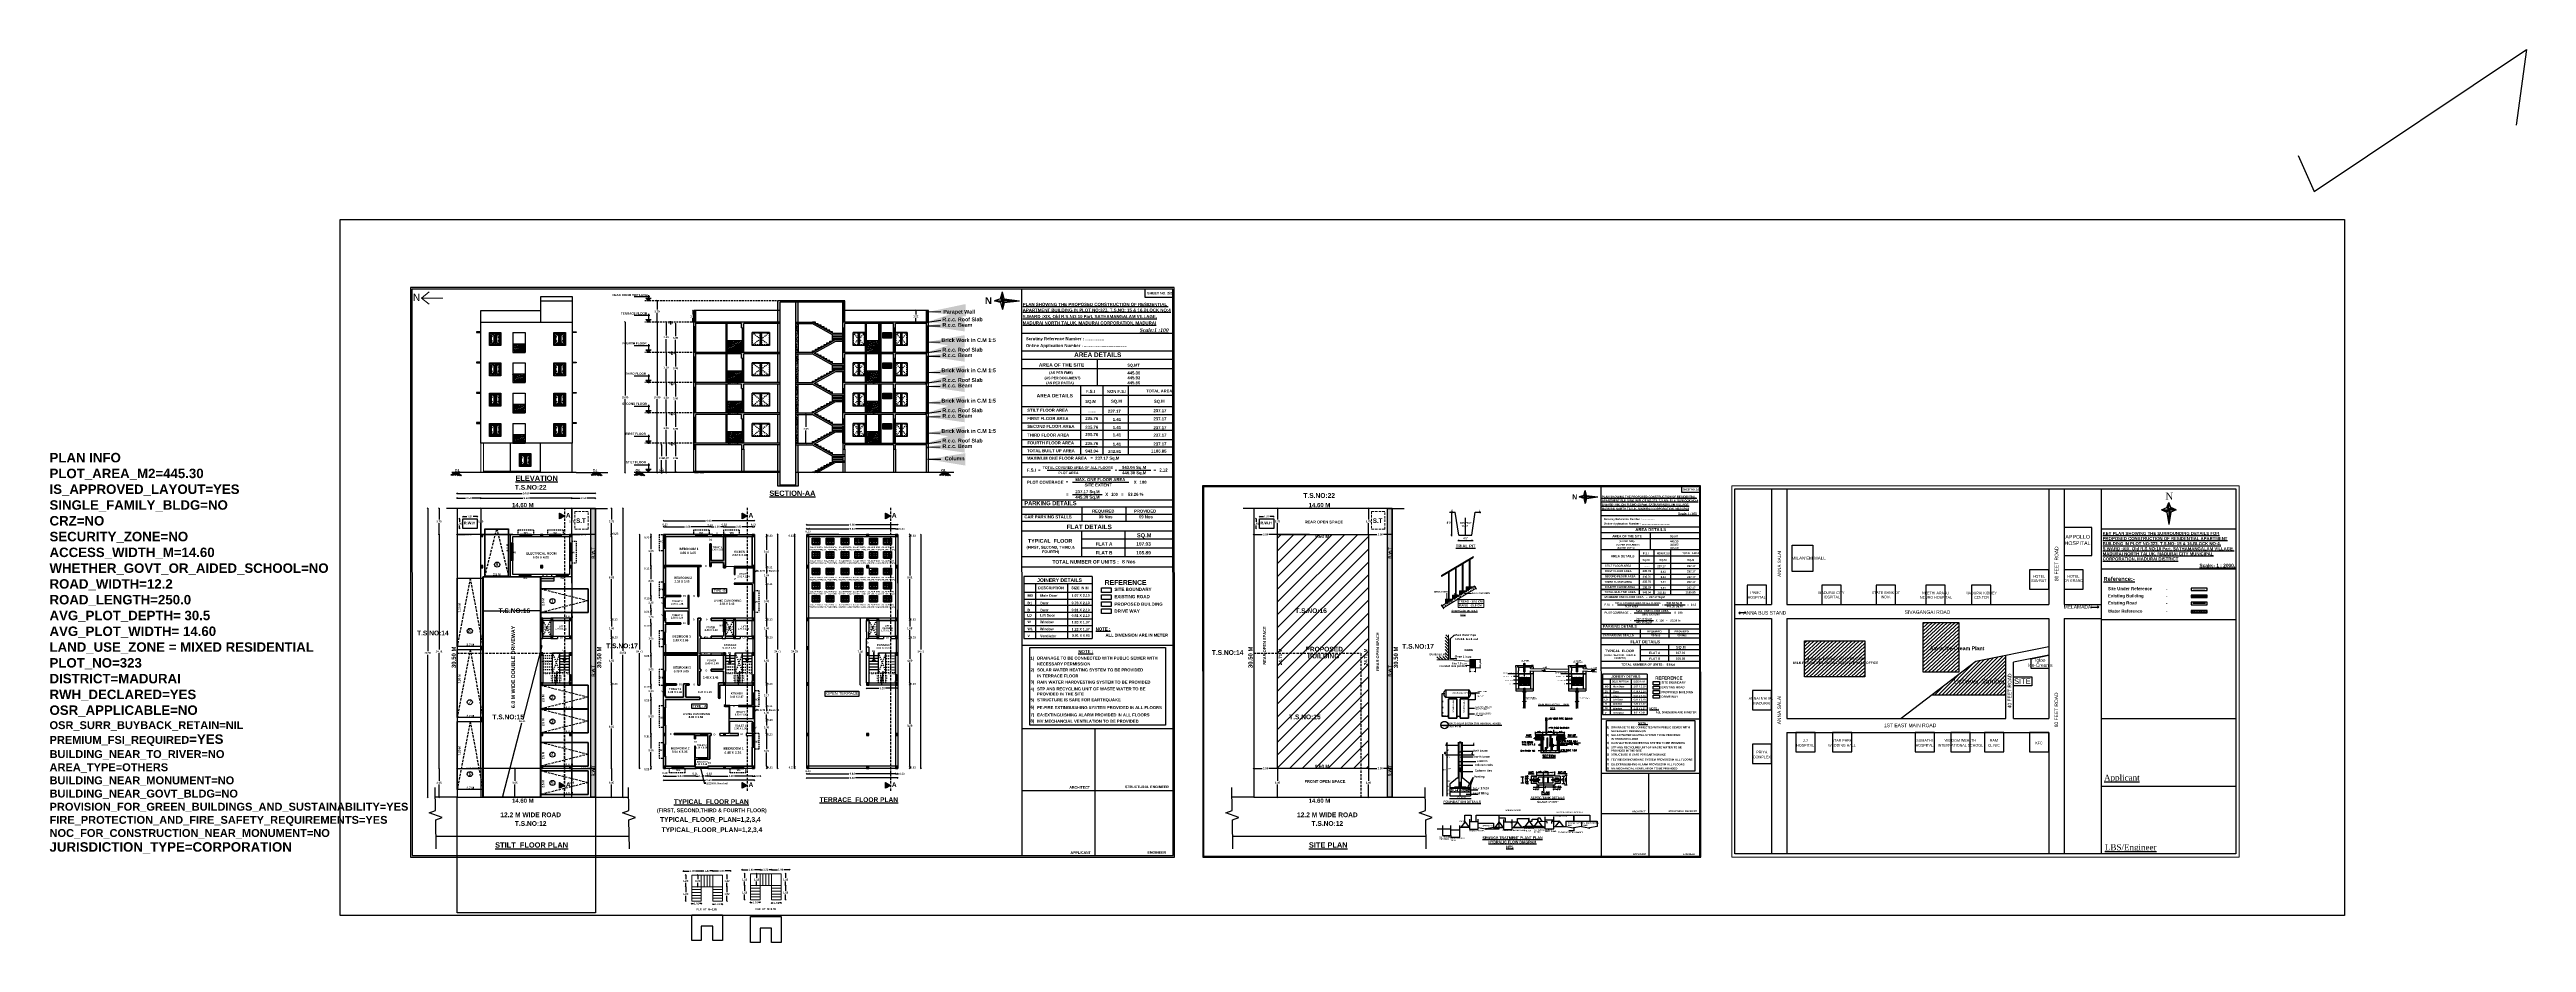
# Model space of a CAD drawing. Header units: metres. Extents: x 7583 to 7845, y 447 to 541.
import ezdxf
from ezdxf.enums import TextEntityAlignment as Align

# ---------------------------------------------------------------- set-up
doc = ezdxf.new("R2010")
doc.units = ezdxf.units.M
for name, pattern in [('DASHED', [0.75, 0.5, -0.25]), ('DASHED2', [0.375, 0.25, -0.125]), ('HIDDEN', [0.375, 0.25, -0.125]), ('HIDDEN2', [0.1875, 0.125, -0.0625]), ('PHANTOM2', [1.25, 0.625, -0.125, 0.125, -0.125, 0.125, -0.125])]:
    doc.linetypes.add(name, pattern=pattern)
for name, color, linetype in [('0 @ 0.001', 7, 'Continuous'), ('BLK_1_FLR_0_BLT_UP_AREA', 1, 'Continuous'), ('BLK_1_FLR_0_BLT_UP_AREA_DEDUCT', 1, 'Continuous'), ('BLK_1_FLR_0_EXIT_WIDTH_STAIR', 1, 'Continuous'), ('BLK_1_FLR_0_STAIR_1', 1, 'Continuous'), ('BLK_1_FLR_1_BLT_UP_AREA', 1, 'Continuous'), ('BLK_1_FLR_1_BLT_UP_AREA_DEDUCT', 1, 'Continuous'), ('BLK_1_FLR_1_CARPET_AREA', 10, 'Continuous'), ('BLK_1_FLR_1_EXIT_WIDTH_STAIR', 1, 'Continuous'), ('BLK_1_FLR_1_STAIR_1', 1, 'Continuous'), ('BLK_1_FLR_5_ROOF_AREA', 54, 'Continuous'), ('BLK_1_HT_OF_BLDG', 5, 'Continuous'), ('BLK_1_LVL_0_FRONT_SETBACK', 2, 'Continuous'), ('BLK_1_LVL_0_REAR_SETBACK', 11, 'Continuous'), ('BLK_1_LVL_0_SIDE_SETBACK1', 171, 'Continuous'), ('BLK_1_LVL_0_SIDE_SETBACK2', 102, 'Continuous'), ('BLK_1_LVL_1_BLDG_FOOT_PRINT', 1, 'Continuous'), ('BLK_1_PARAPET_HT', 233, 'Continuous'), ('BLK_1_PLINTH_HEIGHT', 7, 'Continuous'), ('DRIVE_WAY', 254, 'Continuous'), ('ELECTRICAL_ROOM', 7, 'Continuous'), ('PER_AISLE_WIDTH', 5, 'Continuous'), ('PLOT_BOUNDARY', 70, 'Continuous'), ('ROAD_WIDTH', 7, 'Continuous'), ('RWH', 130, 'Continuous'), ('SOLAR_PANEL', 3, 'Continuous')]:
    doc.layers.add(name, color=color, linetype=linetype)
for name, color, linetype, plot in [('BLK_1_COVERED_AREA', 140, 'Continuous', False), ('PARKING_SLOT', 30, 'Continuous', False), ('PLAN_INFO', 1, 'Continuous', False)]:
    doc.layers.add(name, color=color, linetype=linetype, plot=plot)
for name, color, linetype, lineweight in [('BLK_1_FLR_0_STAIR_1_FLIGHT_1', 7, 'Continuous', 0), ('BLK_1_FLR_0_STAIR_1_FLIGHT_2', 7, 'Continuous', 0), ('BLK_1_FLR_0_STAIR_1_FLIGHT_3', 7, 'Continuous', 0), ('BLK_1_FLR_0_STAIR_1_LANDING_1', 7, 'Continuous', 0), ('BLK_1_FLR_0_STAIR_1_LANDING_2', 7, 'Continuous', 0), ('BLK_1_FLR_0_STILT_PARKING', 7, 'Continuous', 0), ('BLK_1_FLR_1_KITCHEN', 1, 'Continuous', 0), ('BLK_1_FLR_1_STAIR_1_FLIGHT_1', 7, 'Continuous', 0), ('BLK_1_FLR_1_STAIR_1_FLIGHT_2', 7, 'Continuous', 0), ('BLK_1_FLR_1_STAIR_1_FLIGHT_3', 7, 'Continuous', 0), ('BLK_1_FLR_1_STAIR_1_LANDING_1', 7, 'Continuous', 0), ('BLK_1_FLR_1_STAIR_1_LANDING_2', 7, 'Continuous', 0), ('BLK_1_FLR_1_UNITFA_1', 234, 'Continuous', 0), ('BLK_1_FLR_1_UNITFA_2', 234, 'Continuous', 0), ('BLK_1_LVL_0_BLDG_FOOT_PRINT', 1, 'Continuous', 5), ('DIST_EXIT', 7, 'Continuous', 0), ('Hatch', 3, 'Continuous', 9), ('LOCATION_PLAN', 7, 'Continuous', 0), ('NORTH_DIRECTION', 7, 'Continuous', 0)]:
    doc.layers.add(name, color=color, linetype=linetype, lineweight=lineweight)
doc.styles.add('CODE', font='arialbd.ttf')
doc.styles.add('CORP LOCATION', font='ARIALN.TTF')
doc.styles.add('ITALIC', font='ITALIC.SHX', dxfattribs={"height": 0.009})
doc.styles.add('PDF Arial Bold', font='arialbd.ttf')
doc.styles.add('ROOM TEXT 10.5', font='swissc.ttf')
doc.styles.get("Standard").update_dxf_attribs({"font": 'arialbd.ttf'})
doc.styles.add('style1', font='arialbd.ttf')
doc.styles.add('style105', font='romans.shx', dxfattribs={"height": 5})
doc.styles.add('style106', font='romans.shx', dxfattribs={"height": 6})
doc.styles.add('style107', font='romans.shx', dxfattribs={"height": 7})
doc.styles.add('style108', font='romans.shx', dxfattribs={"height": 8})
doc.styles.add('style12', font='romanc.shx', dxfattribs={"height": 0.012})
doc.styles.add('style3', font='timesbi.ttf')
doc.styles.add('style4', font='arialbd.ttf', dxfattribs={"height": 3.81})
doc.styles.add('Times New', font='times.ttf')
doc.styles.add('TR', font='arialbd.ttf')
doc.styles.add('USA TEXT', font='GOTHIC.TTF')
doc.dimstyles.new('Annotative', dxfattribs={"dimscale": 0, "dimtxt": 2.5, "dimasz": 2.5, "dimexe": 1.25, "dimexo": 0.625, "dimtad": 1, "dimtxsty": 'Standard', "dimcen": 2.5, "dimadec": 0, "dimazin": 0, "dimtfac": 1, "dimtmove": 0, "dimatfit": 3, "dimfxl": 0, "dimarcsym": 0})
doc.dimstyles.new('Approval', dxfattribs={"dimtxt": 4.75, "dimasz": 3, "dimexe": 2.5, "dimexo": 2.5, "dimgap": 1, "dimtad": 0, "dimdec": 1, "dimzin": 3, "dimdsep": 46, "dimlunit": 4, "dimtxsty": 'Standard', "dimblk": 'ARCHTICK', "dimcen": 3, "dimclrd": 4, "dimclre": 252, "dimclrt": 6, "dimadec": 0, "dimazin": 0, "dimtfac": 0.75, "dimtdec": 1, "dimtix": 1, "dimtofl": 0, "dimtmove": 0, "dimatfit": 0, "dimfxl": 0, "dimfrac": 1, "dimtolj": 1, "dimtzin": 0, "dimlwe": -1, "dimarcsym": 0})
doc.dimstyles.get("Standard").update_dxf_attribs({"dimtxt": 0.2, "dimasz": 0.1, "dimexe": 0.18, "dimexo": 0.0625, "dimgap": 0.09, "dimtad": 0, "dimtih": 1, "dimtoh": 1, "dimzin": 0, "dimdsep": 46, "dimtxsty": 'Standard', "dimblk": 'OBLIQUE', "dimcen": 0.09, "dimse1": 1, "dimse2": 1, "dimadec": 0, "dimazin": 0, "dimtfac": 1, "dimtofl": 0, "dimtmove": 0, "dimatfit": 3, "dimfxl": 0, "dimtolj": 1, "dimtzin": 0, "dimarcsym": 0})
pattern_1 = [(50, (13.5813, -310.66549), (0.182184669, -0.0159390855), [0.01905, -0.20955]), (355, (13.5813, -310.6655), (-0.0352434214, 0.1910568452), [0.01524, -0.167640584]), (100.4514447, (13.59648, -310.66682), (0.146941247, 0.175117752), [0.016190009, -0.1780902446]), (46.1842, (13.5813, -310.6147), (0.271079041, -0.042042328), [0.028575, -0.314325]), (96.6355576, (13.6039, -310.6182), (0.237404134, 0.247426125), [0.024285023, -0.267135608]), (351.184151, (13.5813, -310.6147), (0.237404134, 0.247426125), [0.022859967, -0.251459732]), (21, (13.6067, -310.62739), (0.1516143913, -0.1022651982), [0.01905, -0.20955]), (326, (13.6067, -310.6274), (0.0618020283, 0.184187966), [0.01524, -0.16764]), (71.451445, (13.61934, -310.63591), (0.2134164193, 0.081922769), [0.016190009, -0.1780899376]), (37.5, (13.5813, -310.66549), (0.00308860325, 0.0845550389), [0, -0.165608, 0, -0.17018, 0, -0.168275]), (7.5, (13.5813, -310.66549), (0.0668196625, 0.1001805748), [0, -0.097028, 0, -0.161798, 0, -0.064135]), (327.5, (13.52466, -310.66549), (0.13559059517, -0.005728744), [0, -0.0635, 0, -0.19812, 0, -0.26289]), (317.5, (13.49926, -310.66549), (0.1481291814, 0.025426491), [0, -0.08255, 0, -0.131572, 0, -0.18669])]
pattern_2 = [(50, (774.40053, -372.48013), (0.182184669, -0.0159390855), [0.01905, -0.20955]), (355, (774.40053, -372.48013), (-0.0352434214, 0.191056845), [0.01524, -0.167640584]), (100.4514447, (774.4157, -372.48146), (0.146941247, 0.175117752), [0.016190009, -0.1780902446]), (46.1842, (774.40053, -372.42933), (0.271079041, -0.042042328), [0.028575, -0.314325]), (96.6355576, (774.42312, -372.43283), (0.237404134, 0.247426125), [0.024285023, -0.267135608]), (351.184151, (774.40053, -372.42933), (0.237404134, 0.247426125), [0.022859967, -0.251459732]), (21, (774.42593, -372.44203), (0.1516143913, -0.1022651982), [0.01905, -0.20955]), (326, (774.42593, -372.44203), (0.0618020283, 0.184187966), [0.01524, -0.16764]), (71.451445, (774.43856, -372.45055), (0.2134164193, 0.081922769), [0.016190009, -0.1780899376]), (37.5, (774.400526, -372.48013), (0.00308860325, 0.0845550389), [0, -0.165608, 0, -0.17018, 0, -0.168275]), (7.5, (774.40053, -372.48013), (0.0668196625, 0.1001805748), [0, -0.097028, 0, -0.161798, 0, -0.064135]), (327.5, (774.343884, -372.48013), (0.1355905952, -0.005728744), [0, -0.0635, 0, -0.19812, 0, -0.26289]), (317.5, (774.31848, -372.48013), (0.1481291814, 0.025426491), [0, -0.08255, 0, -0.131572, 0, -0.18669])]
pattern_3 = [(50, (778.04209, -372.63013), (0.182184669, -0.0159390855), [0.01905, -0.20955]), (355, (778.04209, -372.63013), (-0.0352434214, 0.191056845), [0.01524, -0.167640584]), (100.4514447, (778.05727, -372.63146), (0.146941247, 0.175117752), [0.016190009, -0.1780902446]), (46.1842, (778.0421, -372.57933), (0.271079041, -0.042042328), [0.028575, -0.314325]), (96.6355576, (778.06468, -372.58283), (0.237404134, 0.247426125), [0.024285023, -0.267135608]), (351.184151, (778.0421, -372.57933), (0.237404134, 0.247426125), [0.022859967, -0.251459732]), (21, (778.06749, -372.59203), (0.1516143913, -0.1022651982), [0.01905, -0.20955]), (326, (778.06749, -372.59203), (0.0618020283, 0.184187966), [0.01524, -0.16764]), (71.451445, (778.08013, -372.60055), (0.2134164193, 0.081922769), [0.016190009, -0.1780899376]), (37.5, (778.04209, -372.63013), (0.00308860325, 0.0845550389), [0, -0.165608, 0, -0.17018, 0, -0.168275]), (7.5, (778.04209, -372.63013), (0.0668196625, 0.1001805748), [0, -0.097028, 0, -0.161798, 0, -0.064135]), (327.5, (777.98545, -372.63013), (0.1355905952, -0.005728744), [0, -0.0635, 0, -0.19812, 0, -0.26289]), (317.5, (777.96005, -372.63013), (0.1481291814, 0.025426491), [0, -0.08255, 0, -0.131572, 0, -0.18669])]
pattern_4 = [(45, (777.73256, -372.63013), (-0.0673519209, 0.0673519209), [])]
pattern_5 = [(45, (777.18021, -372.63013), (-0.0673519209, 0.0673519209), [])]
pattern_6 = [(45, (777.7555, -372.63013), (-0.0673519209, 0.0673519209), [])]

# ---------------------------------------------------------------- blocks, each defined once
blk = doc.blocks.new('_Oblique')
at = {"color": 0, "linetype": 'ByBlock', "lineweight": -2}
blk.add_line((-0.5, -0.5), (0.5, 0.5), dxfattribs=at)
blk = doc.blocks.new('*D356')
at = {"color": 0, "lineweight": -2}
for p, q in [((7648.46, 499.37), (7648.46, 498.01)), ((7648.46, 496.27), (7648.46, 497.63))]:
    blk.add_line(p, q, dxfattribs=at)
at = {"layer": 'Defpoints', "color": 0}
for p in [(7648.46, 499.37), (7651.2, 499.37), (7651.1, 496.27)]:
    blk.add_point(p, dxfattribs=at)
at = {"color": 0, "lineweight": -2, "xscale": 0.1, "yscale": 0.1, "zscale": 0.1}
for p, rotation in [((7648.46, 499.37), 90), ((7648.46, 496.27), 270)]:
    blk.add_blockref('_Oblique', p, dxfattribs=dict(at, rotation=rotation))
at = {"color": 0, "insert": (7648.46, 497.82), "char_height": 0.2, "attachment_point": 5}
blk.add_mtext('\\A1;3.10', dxfattribs=at)
blk = doc.blocks.new('*D357')
at = {"color": 0, "lineweight": -2}
for p, q in [((7648.46, 502.57), (7648.46, 501.16)), ((7648.46, 499.37), (7648.46, 500.78))]:
    blk.add_line(p, q, dxfattribs=at)
at = {"layer": 'Defpoints', "color": 0}
for p in [(7651.24, 502.57), (7648.46, 499.37), (7651.2, 499.37)]:
    blk.add_point(p, dxfattribs=at)
at = {"color": 0, "lineweight": -2, "xscale": 0.1, "yscale": 0.1, "zscale": 0.1}
for p, rotation in [((7648.46, 502.57), 90), ((7648.46, 499.37), 270)]:
    blk.add_blockref('_Oblique', p, dxfattribs=dict(at, rotation=rotation))
at = {"color": 0, "insert": (7648.46, 500.97), "char_height": 0.2, "attachment_point": 5}
blk.add_mtext('\\A1;3.20', dxfattribs=at)
blk = doc.blocks.new('*D358')
at = {"color": 0, "lineweight": -2}
for p, q in [((7648.46, 505.77), (7648.46, 504.36)), ((7648.46, 502.57), (7648.46, 503.98))]:
    blk.add_line(p, q, dxfattribs=at)
at = {"layer": 'Defpoints', "color": 0}
for p in [(7648.46, 505.77), (7650.7, 505.77), (7651.24, 502.57)]:
    blk.add_point(p, dxfattribs=at)
at = {"color": 0, "lineweight": -2, "xscale": 0.1, "yscale": 0.1, "zscale": 0.1}
for p, rotation in [((7648.46, 505.77), 90), ((7648.46, 502.57), 270)]:
    blk.add_blockref('_Oblique', p, dxfattribs=dict(at, rotation=rotation))
at = {"color": 0, "insert": (7648.46, 504.17), "char_height": 0.2, "attachment_point": 5}
blk.add_mtext('\\A1;3.20', dxfattribs=at)
blk = doc.blocks.new('*D359')
at = {"color": 0, "lineweight": -2}
for p, q in [((7648.46, 508.97), (7648.46, 507.56)), ((7648.46, 505.77), (7648.46, 507.18))]:
    blk.add_line(p, q, dxfattribs=at)
at = {"layer": 'Defpoints', "color": 0}
for p in [(7650.61, 508.97), (7648.46, 505.77), (7650.7, 505.77)]:
    blk.add_point(p, dxfattribs=at)
at = {"color": 0, "lineweight": -2, "xscale": 0.1, "yscale": 0.1, "zscale": 0.1}
for p, rotation in [((7648.46, 508.97), 90), ((7648.46, 505.77), 270)]:
    blk.add_blockref('_Oblique', p, dxfattribs=dict(at, rotation=rotation))
at = {"color": 0, "insert": (7648.46, 507.37), "char_height": 0.2, "attachment_point": 5}
blk.add_mtext('\\A1;3.20', dxfattribs=at)
blk = doc.blocks.new('*D360')
at = {"color": 0, "lineweight": -2}
for p, q in [((7648.46, 512.17), (7648.46, 510.76)), ((7648.46, 508.97), (7648.46, 510.38))]:
    blk.add_line(p, q, dxfattribs=at)
at = {"layer": 'Defpoints', "color": 0}
for p in [(7648.46, 512.17), (7650.7, 512.17), (7650.61, 508.97)]:
    blk.add_point(p, dxfattribs=at)
at = {"color": 0, "lineweight": -2, "xscale": 0.1, "yscale": 0.1, "zscale": 0.1}
for p, rotation in [((7648.46, 512.17), 90), ((7648.46, 508.97), 270)]:
    blk.add_blockref('_Oblique', p, dxfattribs=dict(at, rotation=rotation))
at = {"color": 0, "insert": (7648.46, 510.57), "char_height": 0.2, "attachment_point": 5}
blk.add_mtext('\\A1;3.20', dxfattribs=at)
blk = doc.blocks.new('*D361')
at = {"color": 0, "lineweight": -2}
for p, q in [((7647.51, 514.42), (7647.51, 513.49)), ((7647.51, 512.17), (7647.51, 513.1))]:
    blk.add_line(p, q, dxfattribs=at)
at = {"layer": 'Defpoints', "color": 0}
for p in [(7647.51, 514.42), (7648.28, 514.42), (7648.28, 512.17)]:
    blk.add_point(p, dxfattribs=at)
at = {"color": 0, "lineweight": -2, "xscale": 0.1, "yscale": 0.1, "zscale": 0.1}
for p, rotation in [((7647.51, 514.42), 90), ((7647.51, 512.17), 270)]:
    blk.add_blockref('_Oblique', p, dxfattribs=dict(at, rotation=rotation))
at = {"color": 0, "insert": (7647.51, 513.29), "char_height": 0.2, "attachment_point": 5}
blk.add_mtext('\\A1;2.25', dxfattribs=at)
blk = doc.blocks.new('*D362')
at = {"color": 0, "lineweight": -2}
for p, q in [((7647.51, 512.17), (7647.51, 504.41)), ((7647.51, 496.27), (7647.51, 504.03))]:
    blk.add_line(p, q, dxfattribs=at)
at = {"layer": 'Defpoints', "color": 0}
for p in [(7647.51, 512.17), (7651.24, 512.17), (7651.24, 496.27)]:
    blk.add_point(p, dxfattribs=at)
at = {"color": 0, "lineweight": -2, "xscale": 0.1, "yscale": 0.1, "zscale": 0.1}
for p, rotation in [((7647.51, 512.17), 90), ((7647.51, 496.27), 270)]:
    blk.add_blockref('_Oblique', p, dxfattribs=dict(at, rotation=rotation))
at = {"color": 0, "insert": (7647.51, 504.22), "char_height": 0.2, "attachment_point": 5}
blk.add_mtext('\\A1;15.90', dxfattribs=at)
blk = doc.blocks.new('*D363')
at = {"color": 0, "lineweight": -2}
for p, q in [((7649.46, 512.02), (7649.46, 510.69)), ((7649.46, 508.97), (7649.46, 510.3))]:
    blk.add_line(p, q, dxfattribs=at)
at = {"layer": 'Defpoints', "color": 0}
for p in [(7653.84, 512.02), (7649.46, 508.97), (7653.84, 508.97)]:
    blk.add_point(p, dxfattribs=at)
at = {"color": 0, "lineweight": -2, "xscale": 0.1, "yscale": 0.1, "zscale": 0.1}
for p, rotation in [((7649.46, 512.02), 90), ((7649.46, 508.97), 270)]:
    blk.add_blockref('_Oblique', p, dxfattribs=dict(at, rotation=rotation))
at = {"color": 0, "insert": (7649.46, 510.49), "char_height": 0.2, "attachment_point": 5}
blk.add_mtext('\\A1;3.05', dxfattribs=at)
blk = doc.blocks.new('*D364')
at = {"color": 0, "lineweight": -2}
for p, q in [((7648.94, 512.17), (7648.94, 512.27)), ((7648.94, 512.02), (7648.94, 511.92))]:
    blk.add_line(p, q, dxfattribs=at)
at = {"layer": 'Defpoints', "color": 0}
for p in [(7648.94, 512.17), (7653.71, 512.17), (7653.84, 512.02)]:
    blk.add_point(p, dxfattribs=at)
at = {"color": 0, "lineweight": -2, "xscale": 0.1, "yscale": 0.1, "zscale": 0.1}
for p, rotation in [((7648.94, 512.17), 270), ((7648.94, 512.02), 90)]:
    blk.add_blockref('_Oblique', p, dxfattribs=dict(at, rotation=rotation))
at = {"color": 0, "insert": (7648.94, 512.09), "char_height": 0.2, "attachment_point": 5}
blk.add_mtext('\\A1;0.15', dxfattribs=at)
blk = doc.blocks.new('*D365')
at = {"color": 0, "lineweight": -2}
for p, q in [((7649.46, 508.82), (7649.46, 507.49)), ((7649.46, 505.77), (7649.46, 507.1))]:
    blk.add_line(p, q, dxfattribs=at)
at = {"layer": 'Defpoints', "color": 0}
for p in [(7653.84, 508.82), (7649.46, 505.77), (7653.84, 505.77)]:
    blk.add_point(p, dxfattribs=at)
at = {"color": 0, "lineweight": -2, "xscale": 0.1, "yscale": 0.1, "zscale": 0.1}
for p, rotation in [((7649.46, 508.82), 90), ((7649.46, 505.77), 270)]:
    blk.add_blockref('_Oblique', p, dxfattribs=dict(at, rotation=rotation))
at = {"color": 0, "insert": (7649.46, 507.29), "char_height": 0.2, "attachment_point": 5}
blk.add_mtext('\\A1;3.05', dxfattribs=at)
blk = doc.blocks.new('*D366')
at = {"color": 0, "lineweight": -2}
for p, q in [((7649.07, 508.97), (7649.07, 509.07)), ((7649.07, 508.82), (7649.07, 508.72))]:
    blk.add_line(p, q, dxfattribs=at)
at = {"layer": 'Defpoints', "color": 0}
for p in [(7649.07, 508.97), (7653.84, 508.97), (7653.84, 508.82)]:
    blk.add_point(p, dxfattribs=at)
at = {"color": 0, "lineweight": -2, "xscale": 0.1, "yscale": 0.1, "zscale": 0.1}
for p, rotation in [((7649.07, 508.97), 270), ((7649.07, 508.82), 90)]:
    blk.add_blockref('_Oblique', p, dxfattribs=dict(at, rotation=rotation))
at = {"color": 0, "insert": (7649.07, 508.89), "char_height": 0.2, "attachment_point": 5}
blk.add_mtext('\\A1;0.15', dxfattribs=at)
blk = doc.blocks.new('*D367')
at = {"color": 0, "lineweight": -2}
for p, q in [((7649.46, 505.62), (7649.46, 504.29)), ((7649.46, 502.57), (7649.46, 503.9))]:
    blk.add_line(p, q, dxfattribs=at)
at = {"layer": 'Defpoints', "color": 0}
for p in [(7653.84, 505.62), (7649.46, 502.57), (7653.84, 502.57)]:
    blk.add_point(p, dxfattribs=at)
at = {"color": 0, "lineweight": -2, "xscale": 0.1, "yscale": 0.1, "zscale": 0.1}
for p, rotation in [((7649.46, 505.62), 90), ((7649.46, 502.57), 270)]:
    blk.add_blockref('_Oblique', p, dxfattribs=dict(at, rotation=rotation))
at = {"color": 0, "insert": (7649.46, 504.09), "char_height": 0.2, "attachment_point": 5}
blk.add_mtext('\\A1;3.05', dxfattribs=at)
blk = doc.blocks.new('*D368')
at = {"color": 0, "lineweight": -2}
for p, q in [((7649.07, 505.77), (7649.07, 505.87)), ((7649.07, 505.62), (7649.07, 505.52))]:
    blk.add_line(p, q, dxfattribs=at)
at = {"layer": 'Defpoints', "color": 0}
for p in [(7649.07, 505.77), (7653.84, 505.77), (7653.84, 505.62)]:
    blk.add_point(p, dxfattribs=at)
at = {"color": 0, "lineweight": -2, "xscale": 0.1, "yscale": 0.1, "zscale": 0.1}
for p, rotation in [((7649.07, 505.77), 270), ((7649.07, 505.62), 90)]:
    blk.add_blockref('_Oblique', p, dxfattribs=dict(at, rotation=rotation))
at = {"color": 0, "insert": (7649.07, 505.69), "char_height": 0.2, "attachment_point": 5}
blk.add_mtext('\\A1;0.15', dxfattribs=at)
blk = doc.blocks.new('*D369')
at = {"color": 0, "lineweight": -2}
for p, q in [((7649.46, 502.42), (7649.46, 501.09)), ((7649.46, 499.37), (7649.46, 500.7))]:
    blk.add_line(p, q, dxfattribs=at)
at = {"layer": 'Defpoints', "color": 0}
for p in [(7653.84, 502.42), (7649.46, 499.37), (7653.84, 499.37)]:
    blk.add_point(p, dxfattribs=at)
at = {"color": 0, "lineweight": -2, "xscale": 0.1, "yscale": 0.1, "zscale": 0.1}
for p, rotation in [((7649.46, 502.42), 90), ((7649.46, 499.37), 270)]:
    blk.add_blockref('_Oblique', p, dxfattribs=dict(at, rotation=rotation))
at = {"color": 0, "insert": (7649.46, 500.89), "char_height": 0.2, "attachment_point": 5}
blk.add_mtext('\\A1;3.05', dxfattribs=at)
blk = doc.blocks.new('*D370')
at = {"color": 0, "lineweight": -2}
for p, q in [((7649.07, 502.57), (7649.07, 502.67)), ((7649.07, 502.42), (7649.07, 502.32))]:
    blk.add_line(p, q, dxfattribs=at)
at = {"layer": 'Defpoints', "color": 0}
for p in [(7649.07, 502.57), (7653.84, 502.57), (7653.84, 502.42)]:
    blk.add_point(p, dxfattribs=at)
at = {"color": 0, "lineweight": -2, "xscale": 0.1, "yscale": 0.1, "zscale": 0.1}
for p, rotation in [((7649.07, 502.57), 270), ((7649.07, 502.42), 90)]:
    blk.add_blockref('_Oblique', p, dxfattribs=dict(at, rotation=rotation))
at = {"color": 0, "insert": (7649.07, 502.49), "char_height": 0.2, "attachment_point": 5}
blk.add_mtext('\\A1;0.15', dxfattribs=at)
blk = doc.blocks.new('*D371')
at = {"color": 0, "lineweight": -2}
for p, q in [((7649.46, 499.22), (7649.46, 497.99)), ((7649.46, 496.37), (7649.46, 497.6))]:
    blk.add_line(p, q, dxfattribs=at)
at = {"layer": 'Defpoints', "color": 0}
for p in [(7653.84, 499.22), (7649.46, 496.37), (7655.62, 496.37)]:
    blk.add_point(p, dxfattribs=at)
at = {"color": 0, "lineweight": -2, "xscale": 0.1, "yscale": 0.1, "zscale": 0.1}
for p, rotation in [((7649.46, 499.22), 90), ((7649.46, 496.37), 270)]:
    blk.add_blockref('_Oblique', p, dxfattribs=dict(at, rotation=rotation))
at = {"color": 0, "insert": (7649.46, 497.79), "char_height": 0.2, "attachment_point": 5}
blk.add_mtext('\\A1;2.85', dxfattribs=at)
blk = doc.blocks.new('*D372')
at = {"color": 0, "lineweight": -2}
for p, q in [((7649.07, 499.37), (7649.07, 499.47)), ((7649.07, 499.22), (7649.07, 499.12))]:
    blk.add_line(p, q, dxfattribs=at)
at = {"layer": 'Defpoints', "color": 0}
for p in [(7649.07, 499.37), (7653.84, 499.37), (7653.84, 499.22)]:
    blk.add_point(p, dxfattribs=at)
at = {"color": 0, "lineweight": -2, "xscale": 0.1, "yscale": 0.1, "zscale": 0.1}
for p, rotation in [((7649.07, 499.37), 270), ((7649.07, 499.22), 90)]:
    blk.add_blockref('_Oblique', p, dxfattribs=dict(at, rotation=rotation))
at = {"color": 0, "insert": (7649.07, 499.29), "char_height": 0.2, "attachment_point": 5}
blk.add_mtext('\\A1;0.15', dxfattribs=at)
blk = doc.blocks.new('_ArchTick')
at = {"color": 0, "linetype": 'ByBlock', "lineweight": 30, "const_width": 0.15}
blk.add_lwpolyline([(-0.5, -0.5), (0.5, 0.5)], dxfattribs=at)
blk = doc.blocks.new('*D373')
at = {"color": 0, "lineweight": -2}
for p, q in [((7674.82, 513.39), (7674.82, 512.97)), ((7674.82, 512.17), (7674.82, 512.59))]:
    blk.add_line(p, q, dxfattribs=at)
at = {"layer": 'Defpoints', "color": 0}
for p in [(7674.82, 513.39), (7674.82, 513.39), (7674.82, 512.17)]:
    blk.add_point(p, dxfattribs=at)
at = {"color": 0, "lineweight": -2, "xscale": 0.1, "yscale": 0.1, "zscale": 0.1}
for p, rotation in [((7674.82, 513.39), 90), ((7674.82, 512.17), 270)]:
    blk.add_blockref('_Oblique', p, dxfattribs=dict(at, rotation=rotation))
at = {"color": 0, "insert": (7674.82, 512.78), "char_height": 0.2, "attachment_point": 5}
blk.add_mtext('\\A1;1.22', dxfattribs=at)
blk = doc.blocks.new('Column 9 x 9')
at = {"layer": 'Hatch'}
h = blk.add_hatch(dxfattribs=at)
h.set_pattern_fill('ANSI31', color=256, scale=0.1, style=0)
h.paths.add_polyline_path([(9, 0), (0, 0), (0, -9), (9, -9)])
blk.add_lwpolyline([(0, -9), (0, 0), (9, 0), (9, -9)], close=True)
blk = doc.blocks.new('*D374')
at = {"color": 0, "lineweight": -2}
blk.add_line((7648.19, 490.55), (7648.41, 490.55), dxfattribs=at)
at = {"layer": 'Defpoints', "color": 0}
for p in [(7648.19, 489.64), (7648.41, 490.55), (7648.41, 489.64)]:
    blk.add_point(p, dxfattribs=at)
at = {"color": 0, "lineweight": -2, "xscale": 0.1, "yscale": 0.1, "zscale": 0.1, "rotation": 180}
blk.add_blockref('_Oblique', (7648.19, 490.55), dxfattribs=at)
at = {"color": 0, "lineweight": -2, "xscale": 0.1, "yscale": 0.1, "zscale": 0.1}
blk.add_blockref('_Oblique', (7648.41, 490.55), dxfattribs=at)
at = {"color": 0, "insert": (7648.35, 490.78), "char_height": 0.2, "attachment_point": 5}
blk.add_mtext('\\A1;0.23', dxfattribs=at)
blk = doc.blocks.new('*D375')
at = {"color": 0, "lineweight": -2}
for p, q in [((7648.41, 490.55), (7650.4, 490.55)), ((7653.1, 490.55), (7651.11, 490.55))]:
    blk.add_line(p, q, dxfattribs=at)
at = {"layer": 'Defpoints', "color": 0}
for p in [(7648.41, 489.12), (7653.1, 490.55), (7653.1, 488.74)]:
    blk.add_point(p, dxfattribs=at)
at = {"color": 0, "lineweight": -2, "xscale": 0.1, "yscale": 0.1, "zscale": 0.1, "rotation": 180}
blk.add_blockref('_Oblique', (7648.41, 490.55), dxfattribs=at)
at = {"color": 0, "lineweight": -2, "xscale": 0.1, "yscale": 0.1, "zscale": 0.1}
blk.add_blockref('_Oblique', (7653.1, 490.55), dxfattribs=at)
at = {"color": 0, "insert": (7650.76, 490.55), "char_height": 0.2, "attachment_point": 5}
blk.add_mtext('\\A1;4.68', dxfattribs=at)
blk = doc.blocks.new('*D376')
at = {"color": 0, "lineweight": -2}
for p, q in [((7653.1, 490.55), (7653, 490.55)), ((7653.21, 490.55), (7653.31, 490.55))]:
    blk.add_line(p, q, dxfattribs=at)
at = {"layer": 'Defpoints', "color": 0}
for p in [(7653.21, 490.55), (7653.1, 488.61), (7653.21, 488.61)]:
    blk.add_point(p, dxfattribs=at)
at = {"color": 0, "lineweight": -2, "xscale": 0.1, "yscale": 0.1, "zscale": 0.1}
blk.add_blockref('_Oblique', (7653.1, 490.55), dxfattribs=at)
at = {"color": 0, "lineweight": -2, "xscale": 0.1, "yscale": 0.1, "zscale": 0.1, "rotation": 180}
blk.add_blockref('_Oblique', (7653.21, 490.55), dxfattribs=at)
at = {"color": 0, "insert": (7653.12, 490.74), "char_height": 0.2, "attachment_point": 5}
blk.add_mtext('\\A1;0.11', dxfattribs=at)
blk = doc.blocks.new('*D377')
at = {"color": 0, "lineweight": -2}
for p, q in [((7653.21, 490.55), (7653.52, 490.55)), ((7654.51, 490.55), (7654.2, 490.55))]:
    blk.add_line(p, q, dxfattribs=at)
at = {"layer": 'Defpoints', "color": 0}
for p in [(7654.51, 490.55), (7653.21, 488.65), (7654.51, 488.65)]:
    blk.add_point(p, dxfattribs=at)
at = {"color": 0, "lineweight": -2, "xscale": 0.1, "yscale": 0.1, "zscale": 0.1, "rotation": 180}
blk.add_blockref('_Oblique', (7653.21, 490.55), dxfattribs=at)
at = {"color": 0, "lineweight": -2, "xscale": 0.1, "yscale": 0.1, "zscale": 0.1}
blk.add_blockref('_Oblique', (7654.51, 490.55), dxfattribs=at)
at = {"color": 0, "insert": (7653.86, 490.55), "char_height": 0.2, "attachment_point": 5}
blk.add_mtext('\\A1;1.30', dxfattribs=at)
blk = doc.blocks.new('*D378')
at = {"color": 0, "lineweight": -2}
blk.add_line((7654.51, 490.55), (7654.74, 490.55), dxfattribs=at)
at = {"layer": 'Defpoints', "color": 0}
for p in [(7654.51, 489.08), (7654.74, 490.55), (7654.74, 489.08)]:
    blk.add_point(p, dxfattribs=at)
at = {"color": 0, "lineweight": -2, "xscale": 0.1, "yscale": 0.1, "zscale": 0.1, "rotation": 180}
blk.add_blockref('_Oblique', (7654.51, 490.55), dxfattribs=at)
at = {"color": 0, "lineweight": -2, "xscale": 0.1, "yscale": 0.1, "zscale": 0.1}
blk.add_blockref('_Oblique', (7654.74, 490.55), dxfattribs=at)
at = {"color": 0, "insert": (7654.6, 490.77), "char_height": 0.2, "attachment_point": 5}
blk.add_mtext('\\A1;0.23', dxfattribs=at)
blk = doc.blocks.new('*D379')
at = {"color": 0, "lineweight": -2}
for p, q in [((7654.74, 490.55), (7655.8, 490.55)), ((7657.56, 490.55), (7656.5, 490.55))]:
    blk.add_line(p, q, dxfattribs=at)
at = {"layer": 'Defpoints', "color": 0}
for p in [(7657.56, 490.55), (7654.74, 488.84), (7657.56, 488.84)]:
    blk.add_point(p, dxfattribs=at)
at = {"color": 0, "lineweight": -2, "xscale": 0.1, "yscale": 0.1, "zscale": 0.1, "rotation": 180}
blk.add_blockref('_Oblique', (7654.74, 490.55), dxfattribs=at)
at = {"color": 0, "lineweight": -2, "xscale": 0.1, "yscale": 0.1, "zscale": 0.1}
blk.add_blockref('_Oblique', (7657.56, 490.55), dxfattribs=at)
at = {"color": 0, "insert": (7656.15, 490.55), "char_height": 0.2, "attachment_point": 5}
blk.add_mtext('\\A1;2.82', dxfattribs=at)
blk = doc.blocks.new('*D332')
at = {"color": 0, "lineweight": -2}
blk.add_line((7657.56, 490.55), (7657.79, 490.55), dxfattribs=at)
at = {"layer": 'Defpoints', "color": 0}
for p in [(7657.56, 488.94), (7657.79, 490.55), (7657.79, 488.94)]:
    blk.add_point(p, dxfattribs=at)
at = {"color": 0, "lineweight": -2, "xscale": 0.1, "yscale": 0.1, "zscale": 0.1, "rotation": 180}
blk.add_blockref('_Oblique', (7657.56, 490.55), dxfattribs=at)
at = {"color": 0, "lineweight": -2, "xscale": 0.1, "yscale": 0.1, "zscale": 0.1}
blk.add_blockref('_Oblique', (7657.79, 490.55), dxfattribs=at)
at = {"color": 0, "insert": (7657.68, 490.79), "char_height": 0.2, "attachment_point": 5}
blk.add_mtext('\\A1;0.23', dxfattribs=at)
blk = doc.blocks.new('*D380')
at = {"color": 0, "lineweight": -2}
for p, q in [((7646.87, 489.51), (7646.87, 488.17)), ((7646.87, 486.46), (7646.87, 487.79))]:
    blk.add_line(p, q, dxfattribs=at)
at = {"layer": 'Defpoints', "color": 0}
for p in [(7646.87, 489.51), (7649.03, 489.51), (7649.03, 486.46)]:
    blk.add_point(p, dxfattribs=at)
at = {"color": 0, "lineweight": -2, "xscale": 0.1, "yscale": 0.1, "zscale": 0.1}
for p, rotation in [((7646.87, 489.51), 90), ((7646.87, 486.46), 270)]:
    blk.add_blockref('_Oblique', p, dxfattribs=dict(at, rotation=rotation))
at = {"color": 0, "insert": (7646.87, 487.98), "char_height": 0.2, "attachment_point": 5}
blk.add_mtext('\\A1;3.05', dxfattribs=at)
blk = doc.blocks.new('*D381')
at = {"color": 0, "lineweight": -2}
for p, q in [((7646.87, 489.41), (7646.77, 489.41)), ((7646.87, 489.73), (7646.87, 489.51)), ((7646.87, 489.51), (7646.87, 489.41))]:
    blk.add_line(p, q, dxfattribs=at)
at = {"layer": 'Defpoints', "color": 0}
for p in [(7646.87, 489.51), (7648.77, 489.73), (7648.77, 489.51)]:
    blk.add_point(p, dxfattribs=at)
at = {"color": 0, "lineweight": -2, "xscale": 0.1, "yscale": 0.1, "zscale": 0.1}
for p, rotation in [((7646.87, 489.73), 90), ((7646.87, 489.51), 270)]:
    blk.add_blockref('_Oblique', p, dxfattribs=dict(at, rotation=rotation))
at = {"color": 0, "insert": (7646.42, 489.41), "char_height": 0.2, "attachment_point": 5}
blk.add_mtext('\\A1;0.23', dxfattribs=at)
blk = doc.blocks.new('*D382')
at = {"color": 0, "lineweight": -2}
for p, q in [((7646.87, 486.46), (7646.87, 486.56)), ((7646.87, 486.34), (7646.87, 486.14)), ((7646.87, 486.14), (7646.77, 486.14))]:
    blk.add_line(p, q, dxfattribs=at)
at = {"layer": 'Defpoints', "color": 0}
for p in [(7646.87, 486.34), (7649.09, 486.46), (7649.09, 486.34)]:
    blk.add_point(p, dxfattribs=at)
at = {"color": 0, "lineweight": -2, "xscale": 0.1, "yscale": 0.1, "zscale": 0.1}
for p, rotation in [((7646.87, 486.46), 270), ((7646.87, 486.34), 90)]:
    blk.add_blockref('_Oblique', p, dxfattribs=dict(at, rotation=rotation))
at = {"color": 0, "insert": (7646.43, 486.14), "char_height": 0.2, "attachment_point": 5}
blk.add_mtext('\\A1;0.11', dxfattribs=at)
blk = doc.blocks.new('*D383')
at = {"color": 0, "lineweight": -2}
for p, q in [((7646.87, 486.34), (7646.87, 485.01)), ((7646.87, 483.29), (7646.87, 484.62))]:
    blk.add_line(p, q, dxfattribs=at)
at = {"layer": 'Defpoints', "color": 0}
for p in [(7649.09, 486.34), (7646.87, 483.29), (7649.1, 483.29)]:
    blk.add_point(p, dxfattribs=at)
at = {"color": 0, "lineweight": -2, "xscale": 0.1, "yscale": 0.1, "zscale": 0.1}
for p, rotation in [((7646.87, 486.34), 90), ((7646.87, 483.29), 270)]:
    blk.add_blockref('_Oblique', p, dxfattribs=dict(at, rotation=rotation))
at = {"color": 0, "insert": (7646.87, 484.82), "char_height": 0.2, "attachment_point": 5}
blk.add_mtext('\\A1;3.05', dxfattribs=at)
blk = doc.blocks.new('*D384')
at = {"color": 0, "lineweight": -2}
for p, q in [((7646.86, 482.98), (7646.76, 482.98)), ((7646.86, 483.29), (7646.86, 483.39)), ((7646.86, 483.18), (7646.86, 482.98))]:
    blk.add_line(p, q, dxfattribs=at)
at = {"layer": 'Defpoints', "color": 0}
for p in [(7646.86, 483.18), (7648.84, 483.29), (7648.84, 483.18)]:
    blk.add_point(p, dxfattribs=at)
at = {"color": 0, "lineweight": -2, "xscale": 0.1, "yscale": 0.1, "zscale": 0.1}
for p, rotation in [((7646.86, 483.29), 270), ((7646.86, 483.18), 90)]:
    blk.add_blockref('_Oblique', p, dxfattribs=dict(at, rotation=rotation))
at = {"color": 0, "insert": (7646.43, 482.98), "char_height": 0.2, "attachment_point": 5}
blk.add_mtext('\\A1;0.11', dxfattribs=at)
blk = doc.blocks.new('*D385')
at = {"color": 0, "lineweight": -2}
for p, q in [((7646.86, 483.18), (7646.86, 482.73)), ((7646.86, 481.9), (7646.86, 482.35))]:
    blk.add_line(p, q, dxfattribs=at)
at = {"layer": 'Defpoints', "color": 0}
for p in [(7646.86, 481.9), (7648.96, 483.18), (7648.96, 481.9)]:
    blk.add_point(p, dxfattribs=at)
at = {"color": 0, "lineweight": -2, "xscale": 0.1, "yscale": 0.1, "zscale": 0.1}
for p, rotation in [((7646.86, 483.18), 90), ((7646.86, 481.9), 270)]:
    blk.add_blockref('_Oblique', p, dxfattribs=dict(at, rotation=rotation))
at = {"color": 0, "insert": (7646.86, 482.54), "char_height": 0.2, "attachment_point": 5}
blk.add_mtext('\\A1;1.28', dxfattribs=at)
blk = doc.blocks.new('*D386')
at = {"color": 0, "lineweight": -2}
for p, q in [((7646.87, 481.57), (7646.77, 481.57)), ((7646.87, 481.9), (7646.87, 481.67)), ((7646.87, 481.67), (7646.87, 481.57))]:
    blk.add_line(p, q, dxfattribs=at)
at = {"layer": 'Defpoints', "color": 0}
for p in [(7646.87, 481.67), (7648.72, 481.9), (7648.72, 481.67)]:
    blk.add_point(p, dxfattribs=at)
at = {"color": 0, "lineweight": -2, "xscale": 0.1, "yscale": 0.1, "zscale": 0.1}
for p, rotation in [((7646.87, 481.9), 90), ((7646.87, 481.67), 270)]:
    blk.add_blockref('_Oblique', p, dxfattribs=dict(at, rotation=rotation))
at = {"color": 0, "insert": (7646.42, 481.57), "char_height": 0.2, "attachment_point": 5}
blk.add_mtext('\\A1;0.23', dxfattribs=at)
blk = doc.blocks.new('*D387')
at = {"color": 0, "lineweight": -2}
for p, q in [((7646.87, 481.67), (7646.87, 481.22)), ((7646.87, 480.39), (7646.87, 480.84))]:
    blk.add_line(p, q, dxfattribs=at)
at = {"layer": 'Defpoints', "color": 0}
for p in [(7648.87, 481.67), (7646.87, 480.39), (7648.87, 480.39)]:
    blk.add_point(p, dxfattribs=at)
at = {"color": 0, "lineweight": -2, "xscale": 0.1, "yscale": 0.1, "zscale": 0.1}
for p, rotation in [((7646.87, 481.67), 90), ((7646.87, 480.39), 270)]:
    blk.add_blockref('_Oblique', p, dxfattribs=dict(at, rotation=rotation))
at = {"color": 0, "insert": (7646.87, 481.03), "char_height": 0.2, "attachment_point": 5}
blk.add_mtext('\\A1;1.28', dxfattribs=at)
blk = doc.blocks.new('*D388')
at = {"color": 0, "lineweight": -2}
for p, q in [((7646.86, 480.08), (7646.76, 480.08)), ((7646.86, 480.39), (7646.86, 480.49)), ((7646.86, 480.28), (7646.86, 480.08))]:
    blk.add_line(p, q, dxfattribs=at)
at = {"layer": 'Defpoints', "color": 0}
for p in [(7646.86, 480.28), (7649.21, 480.39), (7649.21, 480.28)]:
    blk.add_point(p, dxfattribs=at)
at = {"color": 0, "lineweight": -2, "xscale": 0.1, "yscale": 0.1, "zscale": 0.1}
for p, rotation in [((7646.86, 480.39), 270), ((7646.86, 480.28), 90)]:
    blk.add_blockref('_Oblique', p, dxfattribs=dict(at, rotation=rotation))
at = {"color": 0, "insert": (7646.43, 480.08), "char_height": 0.2, "attachment_point": 5}
blk.add_mtext('\\A1;0.11', dxfattribs=at)
blk = doc.blocks.new('*D389')
at = {"color": 0, "lineweight": -2}
for p, q in [((7646.87, 480.28), (7646.87, 478.95)), ((7646.87, 477.23), (7646.87, 478.56))]:
    blk.add_line(p, q, dxfattribs=at)
at = {"layer": 'Defpoints', "color": 0}
for p in [(7649.43, 480.28), (7646.87, 477.23), (7649.43, 477.23)]:
    blk.add_point(p, dxfattribs=at)
at = {"color": 0, "lineweight": -2, "xscale": 0.1, "yscale": 0.1, "zscale": 0.1}
for p, rotation in [((7646.87, 480.28), 90), ((7646.87, 477.23), 270)]:
    blk.add_blockref('_Oblique', p, dxfattribs=dict(at, rotation=rotation))
at = {"color": 0, "insert": (7646.87, 478.75), "char_height": 0.2, "attachment_point": 5}
blk.add_mtext('\\A1;3.05', dxfattribs=at)
blk = doc.blocks.new('*D390')
at = {"color": 0, "lineweight": -2}
for p, q in [((7646.87, 476.9), (7646.77, 476.9)), ((7646.87, 477.23), (7646.87, 477)), ((7646.87, 477), (7646.87, 476.9))]:
    blk.add_line(p, q, dxfattribs=at)
at = {"layer": 'Defpoints', "color": 0}
for p in [(7646.87, 477), (7649.69, 477.23), (7649.69, 477)]:
    blk.add_point(p, dxfattribs=at)
at = {"color": 0, "lineweight": -2, "xscale": 0.1, "yscale": 0.1, "zscale": 0.1}
for p, rotation in [((7646.87, 477.23), 90), ((7646.87, 477), 270)]:
    blk.add_blockref('_Oblique', p, dxfattribs=dict(at, rotation=rotation))
at = {"color": 0, "insert": (7646.42, 476.9), "char_height": 0.2, "attachment_point": 5}
blk.add_mtext('\\A1;0.23', dxfattribs=at)
blk = doc.blocks.new('*D391')
at = {"color": 0, "lineweight": -2}
for p, q in [((7646.87, 477), (7646.87, 475.67)), ((7646.87, 473.95), (7646.87, 475.28))]:
    blk.add_line(p, q, dxfattribs=at)
at = {"layer": 'Defpoints', "color": 0}
for p in [(7649.13, 477), (7646.87, 473.95), (7649.13, 473.95)]:
    blk.add_point(p, dxfattribs=at)
at = {"color": 0, "lineweight": -2, "xscale": 0.1, "yscale": 0.1, "zscale": 0.1}
for p, rotation in [((7646.87, 477), 90), ((7646.87, 473.95), 270)]:
    blk.add_blockref('_Oblique', p, dxfattribs=dict(at, rotation=rotation))
at = {"color": 0, "insert": (7646.87, 475.48), "char_height": 0.2, "attachment_point": 5}
blk.add_mtext('\\A1;3.05', dxfattribs=at)
blk = doc.blocks.new('*D392')
at = {"color": 0, "lineweight": -2}
for p, q in [((7646.86, 473.64), (7646.76, 473.64)), ((7646.86, 473.95), (7646.86, 474.05)), ((7646.86, 473.84), (7646.86, 473.64))]:
    blk.add_line(p, q, dxfattribs=at)
at = {"layer": 'Defpoints', "color": 0}
for p in [(7646.86, 473.84), (7648.9, 473.95), (7648.9, 473.84)]:
    blk.add_point(p, dxfattribs=at)
at = {"color": 0, "lineweight": -2, "xscale": 0.1, "yscale": 0.1, "zscale": 0.1}
for p, rotation in [((7646.86, 473.95), 270), ((7646.86, 473.84), 90)]:
    blk.add_blockref('_Oblique', p, dxfattribs=dict(at, rotation=rotation))
at = {"color": 0, "insert": (7646.43, 473.64), "char_height": 0.2, "attachment_point": 5}
blk.add_mtext('\\A1;0.11', dxfattribs=at)
blk = doc.blocks.new('*D393')
at = {"color": 0, "lineweight": -2}
for p, q in [((7646.86, 473.84), (7646.86, 473.38)), ((7646.86, 472.54), (7646.86, 473))]:
    blk.add_line(p, q, dxfattribs=at)
at = {"layer": 'Defpoints', "color": 0}
for p in [(7649.05, 473.84), (7646.86, 472.54), (7649.06, 472.54)]:
    blk.add_point(p, dxfattribs=at)
at = {"color": 0, "lineweight": -2, "xscale": 0.1, "yscale": 0.1, "zscale": 0.1}
for p, rotation in [((7646.86, 473.84), 90), ((7646.86, 472.54), 270)]:
    blk.add_blockref('_Oblique', p, dxfattribs=dict(at, rotation=rotation))
at = {"color": 0, "insert": (7646.86, 473.19), "char_height": 0.2, "attachment_point": 5}
blk.add_mtext('\\A1;1.30', dxfattribs=at)
blk = doc.blocks.new('*D333')
at = {"color": 0, "lineweight": -2}
for p, q in [((7646.87, 472.21), (7646.77, 472.21)), ((7646.87, 472.54), (7646.87, 472.31)), ((7646.87, 472.31), (7646.87, 472.21))]:
    blk.add_line(p, q, dxfattribs=at)
at = {"layer": 'Defpoints', "color": 0}
for p in [(7646.87, 472.31), (7648.81, 472.54), (7648.81, 472.31)]:
    blk.add_point(p, dxfattribs=at)
at = {"color": 0, "lineweight": -2, "xscale": 0.1, "yscale": 0.1, "zscale": 0.1}
for p, rotation in [((7646.87, 472.54), 90), ((7646.87, 472.31), 270)]:
    blk.add_blockref('_Oblique', p, dxfattribs=dict(at, rotation=rotation))
at = {"color": 0, "insert": (7646.42, 472.21), "char_height": 0.2, "attachment_point": 5}
blk.add_mtext('\\A1;0.23', dxfattribs=at)
blk = doc.blocks.new('*D334')
at = {"color": 0, "lineweight": -2}
for p, q in [((7646.87, 472.31), (7646.87, 470.71)), ((7646.87, 468.73), (7646.87, 470.33))]:
    blk.add_line(p, q, dxfattribs=at)
at = {"layer": 'Defpoints', "color": 0}
for p in [(7650.74, 472.31), (7646.87, 468.73), (7650.74, 468.73)]:
    blk.add_point(p, dxfattribs=at)
at = {"color": 0, "lineweight": -2, "xscale": 0.1, "yscale": 0.1, "zscale": 0.1}
for p, rotation in [((7646.87, 472.31), 90), ((7646.87, 468.73), 270)]:
    blk.add_blockref('_Oblique', p, dxfattribs=dict(at, rotation=rotation))
at = {"color": 0, "insert": (7646.87, 470.52), "char_height": 0.2, "attachment_point": 5}
blk.add_mtext('\\A1;3.58', dxfattribs=at)
blk = doc.blocks.new('*D394')
at = {"color": 0, "lineweight": -2}
for p, q in [((7646.87, 468.41), (7646.77, 468.41)), ((7646.87, 468.73), (7646.87, 468.83)), ((7646.87, 468.61), (7646.87, 468.41))]:
    blk.add_line(p, q, dxfattribs=at)
at = {"layer": 'Defpoints', "color": 0}
for p in [(7646.87, 468.61), (7649.85, 468.73), (7649.85, 468.61)]:
    blk.add_point(p, dxfattribs=at)
at = {"color": 0, "lineweight": -2, "xscale": 0.1, "yscale": 0.1, "zscale": 0.1}
for p, rotation in [((7646.87, 468.73), 270), ((7646.87, 468.61), 90)]:
    blk.add_blockref('_Oblique', p, dxfattribs=dict(at, rotation=rotation))
at = {"color": 0, "insert": (7646.44, 468.41), "char_height": 0.2, "attachment_point": 5}
blk.add_mtext('\\A1;0.11', dxfattribs=at)
blk = doc.blocks.new('*D395')
at = {"color": 0, "lineweight": -2}
for p, q in [((7646.87, 468.61), (7646.87, 467.13)), ((7646.87, 465.26), (7646.87, 466.74))]:
    blk.add_line(p, q, dxfattribs=at)
at = {"layer": 'Defpoints', "color": 0}
for p in [(7649.69, 468.61), (7646.87, 465.26), (7649.69, 465.26)]:
    blk.add_point(p, dxfattribs=at)
at = {"color": 0, "lineweight": -2, "xscale": 0.1, "yscale": 0.1, "zscale": 0.1}
for p, rotation in [((7646.87, 468.61), 90), ((7646.87, 465.26), 270)]:
    blk.add_blockref('_Oblique', p, dxfattribs=dict(at, rotation=rotation))
at = {"color": 0, "insert": (7646.87, 466.94), "char_height": 0.2, "attachment_point": 5}
blk.add_mtext('\\A1;3.36', dxfattribs=at)
blk = doc.blocks.new('*D396')
at = {"color": 0, "lineweight": -2}
for p, q in [((7646.87, 464.93), (7646.77, 464.93)), ((7646.87, 465.26), (7646.87, 465.03)), ((7646.87, 465.03), (7646.87, 464.93))]:
    blk.add_line(p, q, dxfattribs=at)
at = {"layer": 'Defpoints', "color": 0}
for p in [(7646.87, 465.03), (7650.78, 465.26), (7650.78, 465.03)]:
    blk.add_point(p, dxfattribs=at)
at = {"color": 0, "lineweight": -2, "xscale": 0.1, "yscale": 0.1, "zscale": 0.1}
for p, rotation in [((7646.87, 465.26), 90), ((7646.87, 465.03), 270)]:
    blk.add_blockref('_Oblique', p, dxfattribs=dict(at, rotation=rotation))
at = {"color": 0, "insert": (7646.42, 464.93), "char_height": 0.2, "attachment_point": 5}
blk.add_mtext('\\A1;0.23', dxfattribs=at)
blk = doc.blocks.new('*D397')
at = {"color": 0, "lineweight": -2}
for p, q in [((7645.66, 489.73), (7645.66, 477.57)), ((7645.66, 465.03), (7645.66, 477.19))]:
    blk.add_line(p, q, dxfattribs=at)
at = {"layer": 'Defpoints', "color": 0}
for p in [(7649.38, 489.73), (7645.66, 465.03), (7649.38, 465.03)]:
    blk.add_point(p, dxfattribs=at)
at = {"color": 0, "lineweight": -2, "xscale": 0.1, "yscale": 0.1, "zscale": 0.1}
for p, rotation in [((7645.66, 489.73), 90), ((7645.66, 465.03), 270)]:
    blk.add_blockref('_Oblique', p, dxfattribs=dict(at, rotation=rotation))
at = {"color": 0, "insert": (7645.66, 477.38), "char_height": 0.2, "attachment_point": 5}
blk.add_mtext('\\A1;24.71', dxfattribs=at)
blk = doc.blocks.new('*D398')
at = {"color": 0, "lineweight": -2}
for p, q in [((7648.19, 491.18), (7652.64, 491.18)), ((7657.79, 491.18), (7653.34, 491.18))]:
    blk.add_line(p, q, dxfattribs=at)
at = {"layer": 'Defpoints', "color": 0}
for p in [(7648.19, 489.73), (7657.79, 491.18), (7657.79, 489.73)]:
    blk.add_point(p, dxfattribs=at)
at = {"color": 0, "lineweight": -2, "xscale": 0.1, "yscale": 0.1, "zscale": 0.1, "rotation": 180}
blk.add_blockref('_Oblique', (7648.19, 491.18), dxfattribs=at)
at = {"color": 0, "lineweight": -2, "xscale": 0.1, "yscale": 0.1, "zscale": 0.1}
blk.add_blockref('_Oblique', (7657.79, 491.18), dxfattribs=at)
at = {"color": 0, "insert": (7652.99, 491.18), "char_height": 0.2, "attachment_point": 5}
blk.add_mtext('\\A1;9.60', dxfattribs=at)
blk = doc.blocks.new('*D399')
at = {"color": 0, "lineweight": -2}
blk.add_line((7659.06, 489.73), (7659.06, 489.51), dxfattribs=at)
at = {"layer": 'Defpoints', "color": 0}
for p in [(7657.4, 489.73), (7657.4, 489.51), (7659.06, 489.51)]:
    blk.add_point(p, dxfattribs=at)
at = {"color": 0, "lineweight": -2, "xscale": 0.1, "yscale": 0.1, "zscale": 0.1}
for p, rotation in [((7659.06, 489.73), 90), ((7659.06, 489.51), 270)]:
    blk.add_blockref('_Oblique', p, dxfattribs=dict(at, rotation=rotation))
at = {"color": 0, "insert": (7659.42, 489.6), "char_height": 0.2, "attachment_point": 5}
blk.add_mtext('\\A1;0.23', dxfattribs=at)
blk = doc.blocks.new('*D400')
at = {"color": 0, "lineweight": -2}
for p, q in [((7659.06, 489.51), (7659.06, 488.12)), ((7659.06, 486.34), (7659.06, 487.73))]:
    blk.add_line(p, q, dxfattribs=at)
at = {"layer": 'Defpoints', "color": 0}
for p in [(7657.29, 489.51), (7657.29, 486.34), (7659.06, 486.34)]:
    blk.add_point(p, dxfattribs=at)
at = {"color": 0, "lineweight": -2, "xscale": 0.1, "yscale": 0.1, "zscale": 0.1}
for p, rotation in [((7659.06, 489.51), 90), ((7659.06, 486.34), 270)]:
    blk.add_blockref('_Oblique', p, dxfattribs=dict(at, rotation=rotation))
at = {"color": 0, "insert": (7659.06, 487.92), "char_height": 0.2, "attachment_point": 5}
blk.add_mtext('\\A1;3.16', dxfattribs=at)
blk = doc.blocks.new('*D401')
at = {"color": 0, "lineweight": -2}
for p, q in [((7659.06, 486.34), (7659.06, 486.44)), ((7659.06, 486.23), (7659.06, 486.13))]:
    blk.add_line(p, q, dxfattribs=at)
at = {"layer": 'Defpoints', "color": 0}
for p in [(7657.01, 486.34), (7657.01, 486.23), (7659.06, 486.23)]:
    blk.add_point(p, dxfattribs=at)
at = {"color": 0, "lineweight": -2, "xscale": 0.1, "yscale": 0.1, "zscale": 0.1}
for p, rotation in [((7659.06, 486.34), 270), ((7659.06, 486.23), 90)]:
    blk.add_blockref('_Oblique', p, dxfattribs=dict(at, rotation=rotation))
at = {"color": 0, "insert": (7659.41, 486.27), "char_height": 0.2, "attachment_point": 5}
blk.add_mtext('\\A1;0.11', dxfattribs=at)
blk = doc.blocks.new('*D402')
at = {"color": 0, "lineweight": -2}
for p, q in [((7659.06, 486.23), (7659.06, 485.6)), ((7659.06, 484.59), (7659.06, 485.21))]:
    blk.add_line(p, q, dxfattribs=at)
at = {"layer": 'Defpoints', "color": 0}
for p in [(7657.16, 486.23), (7657.16, 484.59), (7659.06, 484.59)]:
    blk.add_point(p, dxfattribs=at)
at = {"color": 0, "lineweight": -2, "xscale": 0.1, "yscale": 0.1, "zscale": 0.1}
for p, rotation in [((7659.06, 486.23), 90), ((7659.06, 484.59), 270)]:
    blk.add_blockref('_Oblique', p, dxfattribs=dict(at, rotation=rotation))
at = {"color": 0, "insert": (7659.06, 485.41), "char_height": 0.2, "attachment_point": 5}
blk.add_mtext('\\A1;1.64', dxfattribs=at)
blk = doc.blocks.new('*D403')
at = {"color": 0, "lineweight": -2}
for p, q in [((7659.06, 484.59), (7659.06, 484.69)), ((7659.06, 484.47), (7659.06, 484.37))]:
    blk.add_line(p, q, dxfattribs=at)
at = {"layer": 'Defpoints', "color": 0}
for p in [(7656.59, 484.59), (7656.59, 484.47), (7659.06, 484.47)]:
    blk.add_point(p, dxfattribs=at)
at = {"color": 0, "lineweight": -2, "xscale": 0.1, "yscale": 0.1, "zscale": 0.1}
for p, rotation in [((7659.06, 484.59), 270), ((7659.06, 484.47), 90)]:
    blk.add_blockref('_Oblique', p, dxfattribs=dict(at, rotation=rotation))
at = {"color": 0, "insert": (7659.42, 484.51), "char_height": 0.2, "attachment_point": 5}
blk.add_mtext('\\A1;0.11', dxfattribs=at)
blk = doc.blocks.new('*D404')
at = {"color": 0, "lineweight": -2}
for p, q in [((7659.06, 484.47), (7659.06, 482.87)), ((7659.06, 480.89), (7659.06, 482.49))]:
    blk.add_line(p, q, dxfattribs=at)
at = {"layer": 'Defpoints', "color": 0}
for p in [(7656.98, 484.47), (7656.98, 480.89), (7659.06, 480.89)]:
    blk.add_point(p, dxfattribs=at)
at = {"color": 0, "lineweight": -2, "xscale": 0.1, "yscale": 0.1, "zscale": 0.1}
for p, rotation in [((7659.06, 484.47), 90), ((7659.06, 480.89), 270)]:
    blk.add_blockref('_Oblique', p, dxfattribs=dict(at, rotation=rotation))
at = {"color": 0, "insert": (7659.06, 482.68), "char_height": 0.2, "attachment_point": 5}
blk.add_mtext('\\A1;3.58', dxfattribs=at)
blk = doc.blocks.new('*D405')
at = {"color": 0, "lineweight": -2}
blk.add_line((7659.06, 480.89), (7659.06, 480.66), dxfattribs=at)
at = {"layer": 'Defpoints', "color": 0}
for p in [(7656.68, 480.89), (7656.68, 480.66), (7659.06, 480.66)]:
    blk.add_point(p, dxfattribs=at)
at = {"color": 0, "lineweight": -2, "xscale": 0.1, "yscale": 0.1, "zscale": 0.1}
for p, rotation in [((7659.06, 480.89), 90), ((7659.06, 480.66), 270)]:
    blk.add_blockref('_Oblique', p, dxfattribs=dict(at, rotation=rotation))
at = {"color": 0, "insert": (7659.42, 480.75), "char_height": 0.2, "attachment_point": 5}
blk.add_mtext('\\A1;0.23', dxfattribs=at)
blk = doc.blocks.new('*D406')
at = {"color": 0, "lineweight": -2}
for p, q in [((7659.06, 480.66), (7659.06, 480.01)), ((7659.06, 478.98), (7659.06, 479.63))]:
    blk.add_line(p, q, dxfattribs=at)
at = {"layer": 'Defpoints', "color": 0}
for p in [(7657.29, 480.66), (7657.29, 478.98), (7659.06, 478.98)]:
    blk.add_point(p, dxfattribs=at)
at = {"color": 0, "lineweight": -2, "xscale": 0.1, "yscale": 0.1, "zscale": 0.1}
for p, rotation in [((7659.06, 480.66), 90), ((7659.06, 478.98), 270)]:
    blk.add_blockref('_Oblique', p, dxfattribs=dict(at, rotation=rotation))
at = {"color": 0, "insert": (7659.06, 479.82), "char_height": 0.2, "attachment_point": 5}
blk.add_mtext('\\A1;1.68', dxfattribs=at)
blk = doc.blocks.new('*D407')
at = {"color": 0, "lineweight": -2}
blk.add_line((7659.06, 478.98), (7659.06, 478.75), dxfattribs=at)
at = {"layer": 'Defpoints', "color": 0}
for p in [(7657.14, 478.98), (7657.14, 478.75), (7659.06, 478.75)]:
    blk.add_point(p, dxfattribs=at)
at = {"color": 0, "lineweight": -2, "xscale": 0.1, "yscale": 0.1, "zscale": 0.1}
for p, rotation in [((7659.06, 478.98), 90), ((7659.06, 478.75), 270)]:
    blk.add_blockref('_Oblique', p, dxfattribs=dict(at, rotation=rotation))
at = {"color": 0, "insert": (7659.43, 478.86), "char_height": 0.2, "attachment_point": 5}
blk.add_mtext('\\A1;0.23', dxfattribs=at)
blk = doc.blocks.new('*D408')
at = {"color": 0, "lineweight": -2}
for p, q in [((7659.06, 478.75), (7659.06, 476.6)), ((7659.06, 474.06), (7659.06, 476.22))]:
    blk.add_line(p, q, dxfattribs=at)
at = {"layer": 'Defpoints', "color": 0}
for p in [(7657.21, 478.75), (7657.03, 474.06), (7659.06, 474.06)]:
    blk.add_point(p, dxfattribs=at)
at = {"color": 0, "lineweight": -2, "xscale": 0.1, "yscale": 0.1, "zscale": 0.1}
for p, rotation in [((7659.06, 478.75), 90), ((7659.06, 474.06), 270)]:
    blk.add_blockref('_Oblique', p, dxfattribs=dict(at, rotation=rotation))
at = {"color": 0, "insert": (7659.06, 476.41), "char_height": 0.2, "attachment_point": 5}
blk.add_mtext('\\A1;4.69', dxfattribs=at)
blk = doc.blocks.new('*D409')
at = {"color": 0, "lineweight": -2}
blk.add_line((7659.06, 474.06), (7659.06, 473.84), dxfattribs=at)
at = {"layer": 'Defpoints', "color": 0}
for p in [(7657.29, 474.06), (7657.29, 473.84), (7659.06, 473.84)]:
    blk.add_point(p, dxfattribs=at)
at = {"color": 0, "lineweight": -2, "xscale": 0.1, "yscale": 0.1, "zscale": 0.1}
for p, rotation in [((7659.06, 474.06), 90), ((7659.06, 473.84), 270)]:
    blk.add_blockref('_Oblique', p, dxfattribs=dict(at, rotation=rotation))
at = {"color": 0, "insert": (7659.42, 473.96), "char_height": 0.2, "attachment_point": 5}
blk.add_mtext('\\A1;0.23', dxfattribs=at)
blk = doc.blocks.new('*D410')
at = {"color": 0, "lineweight": -2}
for p, q in [((7659.06, 473.84), (7659.06, 472.94)), ((7659.06, 471.66), (7659.06, 472.56))]:
    blk.add_line(p, q, dxfattribs=at)
at = {"layer": 'Defpoints', "color": 0}
for p in [(7656.91, 473.84), (7656.91, 471.66), (7659.06, 471.66)]:
    blk.add_point(p, dxfattribs=at)
at = {"color": 0, "lineweight": -2, "xscale": 0.1, "yscale": 0.1, "zscale": 0.1}
for p, rotation in [((7659.06, 473.84), 90), ((7659.06, 471.66), 270)]:
    blk.add_blockref('_Oblique', p, dxfattribs=dict(at, rotation=rotation))
at = {"color": 0, "insert": (7659.06, 472.75), "char_height": 0.2, "attachment_point": 5}
blk.add_mtext('\\A1;2.17', dxfattribs=at)
blk = doc.blocks.new('*D411')
at = {"color": 0, "lineweight": -2}
for p, q in [((7659.06, 471.66), (7659.06, 471.76)), ((7659.06, 471.55), (7659.06, 471.45))]:
    blk.add_line(p, q, dxfattribs=at)
at = {"layer": 'Defpoints', "color": 0}
for p in [(7657.48, 471.66), (7657.48, 471.55), (7659.06, 471.55)]:
    blk.add_point(p, dxfattribs=at)
at = {"color": 0, "lineweight": -2, "xscale": 0.1, "yscale": 0.1, "zscale": 0.1}
for p, rotation in [((7659.06, 471.66), 270), ((7659.06, 471.55), 90)]:
    blk.add_blockref('_Oblique', p, dxfattribs=dict(at, rotation=rotation))
at = {"color": 0, "insert": (7659.4, 471.6), "char_height": 0.2, "attachment_point": 5}
blk.add_mtext('\\A1;0.11', dxfattribs=at)
blk = doc.blocks.new('*D412')
at = {"color": 0, "lineweight": -2}
for p, q in [((7659.06, 471.55), (7659.06, 471.09)), ((7659.06, 470.25), (7659.06, 470.71))]:
    blk.add_line(p, q, dxfattribs=at)
at = {"layer": 'Defpoints', "color": 0}
for p in [(7657.16, 471.55), (7657.16, 470.25), (7659.06, 470.25)]:
    blk.add_point(p, dxfattribs=at)
at = {"color": 0, "lineweight": -2, "xscale": 0.1, "yscale": 0.1, "zscale": 0.1}
for p, rotation in [((7659.06, 471.55), 90), ((7659.06, 470.25), 270)]:
    blk.add_blockref('_Oblique', p, dxfattribs=dict(at, rotation=rotation))
at = {"color": 0, "insert": (7659.06, 470.9), "char_height": 0.2, "attachment_point": 5}
blk.add_mtext('\\A1;1.30', dxfattribs=at)
blk = doc.blocks.new('*D413')
at = {"color": 0, "lineweight": -2}
blk.add_line((7659.06, 470.25), (7659.06, 470.02), dxfattribs=at)
at = {"layer": 'Defpoints', "color": 0}
for p in [(7657.39, 470.25), (7657.39, 470.02), (7659.06, 470.02)]:
    blk.add_point(p, dxfattribs=at)
at = {"color": 0, "lineweight": -2, "xscale": 0.1, "yscale": 0.1, "zscale": 0.1}
for p, rotation in [((7659.06, 470.25), 90), ((7659.06, 470.02), 270)]:
    blk.add_blockref('_Oblique', p, dxfattribs=dict(at, rotation=rotation))
at = {"color": 0, "insert": (7659.43, 470.14), "char_height": 0.2, "attachment_point": 5}
blk.add_mtext('\\A1;0.23', dxfattribs=at)
blk = doc.blocks.new('*D414')
at = {"color": 0, "lineweight": -2}
for p, q in [((7659.06, 470.02), (7659.06, 469.57)), ((7659.06, 468.73), (7659.06, 469.18))]:
    blk.add_line(p, q, dxfattribs=at)
at = {"layer": 'Defpoints', "color": 0}
for p in [(7657.15, 470.02), (7657.15, 468.73), (7659.06, 468.73)]:
    blk.add_point(p, dxfattribs=at)
at = {"color": 0, "lineweight": -2, "xscale": 0.1, "yscale": 0.1, "zscale": 0.1}
for p, rotation in [((7659.06, 470.02), 90), ((7659.06, 468.73), 270)]:
    blk.add_blockref('_Oblique', p, dxfattribs=dict(at, rotation=rotation))
at = {"color": 0, "insert": (7659.06, 469.37), "char_height": 0.2, "attachment_point": 5}
blk.add_mtext('\\A1;1.30', dxfattribs=at)
blk = doc.blocks.new('*D415')
at = {"color": 0, "lineweight": -2}
blk.add_line((7659.06, 468.73), (7659.06, 468.5), dxfattribs=at)
at = {"layer": 'Defpoints', "color": 0}
for p in [(7657.08, 468.73), (7657.08, 468.5), (7659.06, 468.5)]:
    blk.add_point(p, dxfattribs=at)
at = {"color": 0, "lineweight": -2, "xscale": 0.1, "yscale": 0.1, "zscale": 0.1}
for p, rotation in [((7659.06, 468.73), 90), ((7659.06, 468.5), 270)]:
    blk.add_blockref('_Oblique', p, dxfattribs=dict(at, rotation=rotation))
at = {"color": 0, "insert": (7659.43, 468.6), "char_height": 0.2, "attachment_point": 5}
blk.add_mtext('\\A1;0.23', dxfattribs=at)
blk = doc.blocks.new('*D416')
at = {"color": 0, "lineweight": -2}
for p, q in [((7659.06, 468.5), (7659.06, 467.07)), ((7659.06, 465.26), (7659.06, 466.69))]:
    blk.add_line(p, q, dxfattribs=at)
at = {"layer": 'Defpoints', "color": 0}
for p in [(7656.91, 468.5), (7656.54, 465.26), (7659.06, 465.26)]:
    blk.add_point(p, dxfattribs=at)
at = {"color": 0, "lineweight": -2, "xscale": 0.1, "yscale": 0.1, "zscale": 0.1}
for p, rotation in [((7659.06, 468.5), 90), ((7659.06, 465.26), 270)]:
    blk.add_blockref('_Oblique', p, dxfattribs=dict(at, rotation=rotation))
at = {"color": 0, "insert": (7659.06, 466.88), "char_height": 0.2, "attachment_point": 5}
blk.add_mtext('\\A1;3.24', dxfattribs=at)
blk = doc.blocks.new('*D417')
at = {"color": 0, "lineweight": -2}
blk.add_line((7659.09, 465.26), (7659.09, 465.03), dxfattribs=at)
at = {"layer": 'Defpoints', "color": 0}
for p in [(7657.22, 465.26), (7657.22, 465.03), (7659.09, 465.03)]:
    blk.add_point(p, dxfattribs=at)
at = {"color": 0, "lineweight": -2, "xscale": 0.1, "yscale": 0.1, "zscale": 0.1}
for p, rotation in [((7659.09, 465.26), 90), ((7659.09, 465.03), 270)]:
    blk.add_blockref('_Oblique', p, dxfattribs=dict(at, rotation=rotation))
at = {"color": 0, "insert": (7659.44, 465.12), "char_height": 0.2, "attachment_point": 5}
blk.add_mtext('\\A1;0.23', dxfattribs=at)
blk = doc.blocks.new('*D418')
at = {"color": 0, "lineweight": -2}
blk.add_line((7648.19, 464.22), (7648.41, 464.22), dxfattribs=at)
at = {"layer": 'Defpoints', "color": 0}
for p in [(7648.19, 465.44), (7648.41, 465.44), (7648.41, 464.22)]:
    blk.add_point(p, dxfattribs=at)
at = {"color": 0, "lineweight": -2, "xscale": 0.1, "yscale": 0.1, "zscale": 0.1, "rotation": 180}
blk.add_blockref('_Oblique', (7648.19, 464.22), dxfattribs=at)
at = {"color": 0, "lineweight": -2, "xscale": 0.1, "yscale": 0.1, "zscale": 0.1}
blk.add_blockref('_Oblique', (7648.41, 464.22), dxfattribs=at)
at = {"color": 0, "insert": (7648.33, 464.53), "char_height": 0.2, "attachment_point": 5}
blk.add_mtext('\\A1;0.23', dxfattribs=at)
blk = doc.blocks.new('*D419')
at = {"color": 0, "lineweight": -2}
for p, q in [((7648.41, 464.22), (7649.58, 464.22)), ((7651.46, 464.22), (7650.29, 464.22))]:
    blk.add_line(p, q, dxfattribs=at)
at = {"layer": 'Defpoints', "color": 0}
for p in [(7648.41, 465.48), (7651.46, 465.48), (7651.46, 464.22)]:
    blk.add_point(p, dxfattribs=at)
at = {"color": 0, "lineweight": -2, "xscale": 0.1, "yscale": 0.1, "zscale": 0.1, "rotation": 180}
blk.add_blockref('_Oblique', (7648.41, 464.22), dxfattribs=at)
at = {"color": 0, "lineweight": -2, "xscale": 0.1, "yscale": 0.1, "zscale": 0.1}
blk.add_blockref('_Oblique', (7651.46, 464.22), dxfattribs=at)
at = {"color": 0, "insert": (7649.94, 464.22), "char_height": 0.2, "attachment_point": 5}
blk.add_mtext('\\A1;3.04', dxfattribs=at)
blk = doc.blocks.new('*D420')
at = {"color": 0, "lineweight": -2}
for p, q in [((7651.46, 464.22), (7651.36, 464.22)), ((7651.57, 464.22), (7651.67, 464.22))]:
    blk.add_line(p, q, dxfattribs=at)
at = {"layer": 'Defpoints', "color": 0}
for p in [(7651.46, 465.37), (7651.57, 465.37), (7651.57, 464.22)]:
    blk.add_point(p, dxfattribs=at)
at = {"color": 0, "lineweight": -2, "xscale": 0.1, "yscale": 0.1, "zscale": 0.1}
blk.add_blockref('_Oblique', (7651.46, 464.22), dxfattribs=at)
at = {"color": 0, "lineweight": -2, "xscale": 0.1, "yscale": 0.1, "zscale": 0.1, "rotation": 180}
blk.add_blockref('_Oblique', (7651.57, 464.22), dxfattribs=at)
at = {"color": 0, "insert": (7651.52, 464.47), "char_height": 0.2, "attachment_point": 5}
blk.add_mtext('\\A1;0.11', dxfattribs=at)
blk = doc.blocks.new('*D421')
at = {"color": 0, "lineweight": -2}
for p, q in [((7651.57, 464.22), (7651.88, 464.22)), ((7652.87, 464.22), (7652.56, 464.22))]:
    blk.add_line(p, q, dxfattribs=at)
at = {"layer": 'Defpoints', "color": 0}
for p in [(7651.57, 465.24), (7652.87, 465.24), (7652.87, 464.22)]:
    blk.add_point(p, dxfattribs=at)
at = {"color": 0, "lineweight": -2, "xscale": 0.1, "yscale": 0.1, "zscale": 0.1, "rotation": 180}
blk.add_blockref('_Oblique', (7651.57, 464.22), dxfattribs=at)
at = {"color": 0, "lineweight": -2, "xscale": 0.1, "yscale": 0.1, "zscale": 0.1}
blk.add_blockref('_Oblique', (7652.87, 464.22), dxfattribs=at)
at = {"color": 0, "insert": (7652.22, 464.22), "char_height": 0.2, "attachment_point": 5}
blk.add_mtext('\\A1;1.30', dxfattribs=at)
blk = doc.blocks.new('*D422')
at = {"color": 0, "lineweight": -2}
for p, q in [((7653.1, 464.22), (7654.97, 464.22)), ((7657.56, 464.22), (7655.68, 464.22))]:
    blk.add_line(p, q, dxfattribs=at)
at = {"layer": 'Defpoints', "color": 0}
for p in [(7653.1, 465.26), (7657.56, 465.26), (7657.56, 464.22)]:
    blk.add_point(p, dxfattribs=at)
at = {"color": 0, "lineweight": -2, "xscale": 0.1, "yscale": 0.1, "zscale": 0.1, "rotation": 180}
blk.add_blockref('_Oblique', (7653.1, 464.22), dxfattribs=at)
at = {"color": 0, "lineweight": -2, "xscale": 0.1, "yscale": 0.1, "zscale": 0.1}
blk.add_blockref('_Oblique', (7657.56, 464.22), dxfattribs=at)
at = {"color": 0, "insert": (7655.33, 464.22), "char_height": 0.2, "attachment_point": 5}
blk.add_mtext('\\A1;4.46', dxfattribs=at)
blk = doc.blocks.new('*D423')
at = {"color": 0, "lineweight": -2}
for p, q in [((7657.56, 464.22), (7657.79, 464.22)), ((7657.79, 464.22), (7657.89, 464.22))]:
    blk.add_line(p, q, dxfattribs=at)
at = {"layer": 'Defpoints', "color": 0}
for p in [(7657.56, 465.62), (7657.79, 465.62), (7657.79, 464.22)]:
    blk.add_point(p, dxfattribs=at)
at = {"color": 0, "lineweight": -2, "xscale": 0.1, "yscale": 0.1, "zscale": 0.1, "rotation": 180}
blk.add_blockref('_Oblique', (7657.56, 464.22), dxfattribs=at)
at = {"color": 0, "lineweight": -2, "xscale": 0.1, "yscale": 0.1, "zscale": 0.1}
blk.add_blockref('_Oblique', (7657.79, 464.22), dxfattribs=at)
at = {"color": 0, "insert": (7658.24, 464.22), "char_height": 0.2, "attachment_point": 5}
blk.add_mtext('\\A1;0.23', dxfattribs=at)
blk = doc.blocks.new('*D424')
at = {"color": 0, "lineweight": -2}
for p, q in [((7648.19, 463.78), (7652.64, 463.78)), ((7657.79, 463.78), (7653.34, 463.78))]:
    blk.add_line(p, q, dxfattribs=at)
at = {"layer": 'Defpoints', "color": 0}
for p in [(7648.19, 465.57), (7657.79, 465.57), (7657.79, 463.78)]:
    blk.add_point(p, dxfattribs=at)
at = {"color": 0, "lineweight": -2, "xscale": 0.1, "yscale": 0.1, "zscale": 0.1, "rotation": 180}
blk.add_blockref('_Oblique', (7648.19, 463.78), dxfattribs=at)
at = {"color": 0, "lineweight": -2, "xscale": 0.1, "yscale": 0.1, "zscale": 0.1}
blk.add_blockref('_Oblique', (7657.79, 463.78), dxfattribs=at)
at = {"color": 0, "insert": (7652.99, 463.78), "char_height": 0.2, "attachment_point": 5}
blk.add_mtext('\\A1;9.60', dxfattribs=at)
blk = doc.blocks.new('*D425')
at = {"color": 0, "lineweight": -2}
for p, q in [((7660.23, 489.73), (7660.23, 477.57)), ((7660.23, 465.03), (7660.23, 477.19))]:
    blk.add_line(p, q, dxfattribs=at)
at = {"layer": 'Defpoints', "color": 0}
for p in [(7657.79, 489.73), (7660.23, 489.73), (7657.79, 465.03)]:
    blk.add_point(p, dxfattribs=at)
at = {"color": 0, "lineweight": -2, "xscale": 0.1, "yscale": 0.1, "zscale": 0.1}
for p, rotation in [((7660.23, 489.73), 90), ((7660.23, 465.03), 270)]:
    blk.add_blockref('_Oblique', p, dxfattribs=dict(at, rotation=rotation))
at = {"color": 0, "insert": (7660.23, 477.38), "char_height": 0.2, "attachment_point": 5}
blk.add_mtext('\\A1;24.71', dxfattribs=at)
blk = doc.blocks.new('*D355')
at = {"color": 0, "lineweight": -2}
blk.add_line((7653.1, 464.22), (7652.87, 464.22), dxfattribs=at)
at = {"layer": 'Defpoints', "color": 0}
for p in [(7652.87, 466.13), (7653.1, 466.02), (7652.87, 464.22)]:
    blk.add_point(p, dxfattribs=at)
at = {"color": 0, "lineweight": -2, "xscale": 0.1, "yscale": 0.1, "zscale": 0.1, "rotation": 180}
blk.add_blockref('_Oblique', (7652.87, 464.22), dxfattribs=at)
at = {"color": 0, "lineweight": -2, "xscale": 0.1, "yscale": 0.1, "zscale": 0.1}
blk.add_blockref('_Oblique', (7653.1, 464.22), dxfattribs=at)
at = {"color": 0, "insert": (7653.02, 464.47), "char_height": 0.2, "attachment_point": 5}
blk.add_mtext('\\A1;0.23', dxfattribs=at)
blk = doc.blocks.new('*D426')
at = {"color": 0, "lineweight": -2}
blk.add_line((7642.7, 480.89), (7642.7, 480.66), dxfattribs=at)
at = {"layer": 'Defpoints', "color": 0}
for p in [(7637.4, 480.89), (7637.4, 480.66), (7642.7, 480.66)]:
    blk.add_point(p, dxfattribs=at)
at = {"color": 0, "lineweight": -2, "xscale": 0.1, "yscale": 0.1, "zscale": 0.1}
for p, rotation in [((7642.7, 480.89), 90), ((7642.7, 480.66), 270)]:
    blk.add_blockref('_Oblique', p, dxfattribs=dict(at, rotation=rotation))
at = {"color": 0, "insert": (7643.06, 480.75), "char_height": 0.2, "attachment_point": 5}
blk.add_mtext('\\A1;0.23', dxfattribs=at)
blk = doc.blocks.new('*D427')
at = {"color": 0, "lineweight": -2}
for p, q in [((7642.7, 480.66), (7642.7, 480.01)), ((7642.7, 478.98), (7642.7, 479.63))]:
    blk.add_line(p, q, dxfattribs=at)
at = {"layer": 'Defpoints', "color": 0}
for p in [(7638, 480.66), (7638, 478.98), (7642.7, 478.98)]:
    blk.add_point(p, dxfattribs=at)
at = {"color": 0, "lineweight": -2, "xscale": 0.1, "yscale": 0.1, "zscale": 0.1}
for p, rotation in [((7642.7, 480.66), 90), ((7642.7, 478.98), 270)]:
    blk.add_blockref('_Oblique', p, dxfattribs=dict(at, rotation=rotation))
at = {"color": 0, "insert": (7642.7, 479.82), "char_height": 0.2, "attachment_point": 5}
blk.add_mtext('\\A1;1.68', dxfattribs=at)
blk = doc.blocks.new('*D428')
at = {"color": 0, "lineweight": -2}
blk.add_line((7642.7, 478.98), (7642.7, 478.75), dxfattribs=at)
at = {"layer": 'Defpoints', "color": 0}
for p in [(7637.85, 478.98), (7637.85, 478.75), (7642.7, 478.75)]:
    blk.add_point(p, dxfattribs=at)
at = {"color": 0, "lineweight": -2, "xscale": 0.1, "yscale": 0.1, "zscale": 0.1}
for p, rotation in [((7642.7, 478.98), 90), ((7642.7, 478.75), 270)]:
    blk.add_blockref('_Oblique', p, dxfattribs=dict(at, rotation=rotation))
at = {"color": 0, "insert": (7643.08, 478.86), "char_height": 0.2, "attachment_point": 5}
blk.add_mtext('\\A1;0.23', dxfattribs=at)
blk = doc.blocks.new('*D429')
at = {"color": 0, "lineweight": -2}
for p, q in [((7642.7, 478.75), (7642.7, 476.6)), ((7642.7, 474.06), (7642.7, 476.22))]:
    blk.add_line(p, q, dxfattribs=at)
at = {"layer": 'Defpoints', "color": 0}
for p in [(7637.93, 478.75), (7637.75, 474.06), (7642.7, 474.06)]:
    blk.add_point(p, dxfattribs=at)
at = {"color": 0, "lineweight": -2, "xscale": 0.1, "yscale": 0.1, "zscale": 0.1}
for p, rotation in [((7642.7, 478.75), 90), ((7642.7, 474.06), 270)]:
    blk.add_blockref('_Oblique', p, dxfattribs=dict(at, rotation=rotation))
at = {"color": 0, "insert": (7642.7, 476.41), "char_height": 0.2, "attachment_point": 5}
blk.add_mtext('\\A1;4.69', dxfattribs=at)
blk = doc.blocks.new('*D335')
at = {"color": 0, "lineweight": -2}
blk.add_line((7642.7, 474.06), (7642.7, 473.84), dxfattribs=at)
at = {"layer": 'Defpoints', "color": 0}
for p in [(7638, 474.06), (7638, 473.84), (7642.7, 473.84)]:
    blk.add_point(p, dxfattribs=at)
at = {"color": 0, "lineweight": -2, "xscale": 0.1, "yscale": 0.1, "zscale": 0.1}
for p, rotation in [((7642.7, 474.06), 90), ((7642.7, 473.84), 270)]:
    blk.add_blockref('_Oblique', p, dxfattribs=dict(at, rotation=rotation))
at = {"color": 0, "insert": (7643.06, 473.96), "char_height": 0.2, "attachment_point": 5}
blk.add_mtext('\\A1;0.23', dxfattribs=at)
blk = doc.blocks.new('*D430')
at = {"color": 0, "lineweight": -2}
for p, q in [((7642.7, 473.84), (7642.7, 469.62)), ((7642.7, 465.03), (7642.7, 469.24))]:
    blk.add_line(p, q, dxfattribs=at)
at = {"layer": 'Defpoints', "color": 0}
for p in [(7638.5, 473.84), (7638.5, 465.03), (7642.7, 465.03)]:
    blk.add_point(p, dxfattribs=at)
at = {"color": 0, "lineweight": -2, "xscale": 0.1, "yscale": 0.1, "zscale": 0.1}
for p, rotation in [((7642.7, 473.84), 90), ((7642.7, 465.03), 270)]:
    blk.add_blockref('_Oblique', p, dxfattribs=dict(at, rotation=rotation))
at = {"color": 0, "insert": (7642.7, 469.43), "char_height": 0.2, "attachment_point": 5}
blk.add_mtext('\\A1;8.81', dxfattribs=at)
blk = doc.blocks.new('*D431')
at = {"color": 0, "lineweight": -2}
for p, q in [((7642.7, 489.51), (7642.7, 485.39)), ((7642.7, 480.89), (7642.7, 485.01))]:
    blk.add_line(p, q, dxfattribs=at)
at = {"layer": 'Defpoints', "color": 0}
for p in [(7638.5, 489.51), (7642.7, 489.51), (7638.5, 480.89)]:
    blk.add_point(p, dxfattribs=at)
at = {"color": 0, "lineweight": -2, "xscale": 0.1, "yscale": 0.1, "zscale": 0.1}
for p, rotation in [((7642.7, 489.51), 90), ((7642.7, 480.89), 270)]:
    blk.add_blockref('_Oblique', p, dxfattribs=dict(at, rotation=rotation))
at = {"color": 0, "insert": (7642.7, 485.2), "char_height": 0.2, "attachment_point": 5}
blk.add_mtext('\\A1;8.62', dxfattribs=at)
blk = doc.blocks.new('*D336')
at = {"color": 0, "lineweight": -2}
for p, q in [((7642.7, 489.73), (7642.7, 489.83)), ((7642.7, 489.83), (7642.8, 489.83)), ((7642.7, 489.51), (7642.7, 489.73))]:
    blk.add_line(p, q, dxfattribs=at)
at = {"layer": 'Defpoints', "color": 0}
for p in [(7638.5, 489.73), (7638.5, 489.51), (7642.7, 489.73)]:
    blk.add_point(p, dxfattribs=at)
at = {"color": 0, "lineweight": -2, "xscale": 0.1, "yscale": 0.1, "zscale": 0.1}
for p, rotation in [((7642.7, 489.73), 90), ((7642.7, 489.51), 270)]:
    blk.add_blockref('_Oblique', p, dxfattribs=dict(at, rotation=rotation))
at = {"color": 0, "insert": (7643.15, 489.83), "char_height": 0.2, "attachment_point": 5}
blk.add_mtext('\\A1;0.23', dxfattribs=at)
blk = doc.blocks.new('*D337')
at = {"color": 0, "lineweight": -2}
for p, q in [((7642.7, 492.48), (7642.7, 491.3)), ((7642.7, 489.73), (7642.7, 490.92))]:
    blk.add_line(p, q, dxfattribs=at)
at = {"layer": 'Defpoints', "color": 0}
for p in [(7638.5, 492.48), (7642.7, 492.48), (7638.5, 489.73)]:
    blk.add_point(p, dxfattribs=at)
at = {"color": 0, "lineweight": -2, "xscale": 0.1, "yscale": 0.1, "zscale": 0.1}
for p, rotation in [((7642.7, 492.48), 90), ((7642.7, 489.73), 270)]:
    blk.add_blockref('_Oblique', p, dxfattribs=dict(at, rotation=rotation))
at = {"color": 0, "insert": (7642.7, 491.11), "char_height": 0.2, "attachment_point": 5}
blk.add_mtext('\\A1;2.75', dxfattribs=at)
blk = doc.blocks.new('*D338')
at = {"color": 0, "lineweight": -2}
for p, q in [((7638.5, 493.57), (7639.4, 493.57)), ((7641, 493.57), (7640.11, 493.57))]:
    blk.add_line(p, q, dxfattribs=at)
at = {"layer": 'Defpoints', "color": 0}
for p in [(7638.5, 493.57), (7638.5, 492.48), (7641, 492.48)]:
    blk.add_point(p, dxfattribs=at)
at = {"color": 0, "lineweight": -2, "xscale": 0.1, "yscale": 0.1, "zscale": 0.1, "rotation": 180}
blk.add_blockref('_Oblique', (7638.5, 493.57), dxfattribs=at)
at = {"color": 0, "lineweight": -2, "xscale": 0.1, "yscale": 0.1, "zscale": 0.1}
blk.add_blockref('_Oblique', (7641, 493.57), dxfattribs=at)
at = {"color": 0, "insert": (7639.75, 493.57), "char_height": 0.2, "attachment_point": 5}
blk.add_mtext('\\A1;2.50', dxfattribs=at)
blk = doc.blocks.new('*D432')
at = {"color": 0, "lineweight": -2}
for p, q in [((7628.9, 493.57), (7633.35, 493.57)), ((7638.5, 493.57), (7634.06, 493.57))]:
    blk.add_line(p, q, dxfattribs=at)
at = {"layer": 'Defpoints', "color": 0}
for p in [(7628.9, 493.57), (7628.9, 489.62), (7638.5, 489.73)]:
    blk.add_point(p, dxfattribs=at)
at = {"color": 0, "lineweight": -2, "xscale": 0.1, "yscale": 0.1, "zscale": 0.1, "rotation": 180}
blk.add_blockref('_Oblique', (7628.9, 493.57), dxfattribs=at)
at = {"color": 0, "lineweight": -2, "xscale": 0.1, "yscale": 0.1, "zscale": 0.1}
blk.add_blockref('_Oblique', (7638.5, 493.57), dxfattribs=at)
at = {"color": 0, "insert": (7633.7, 493.57), "char_height": 0.2, "attachment_point": 5}
blk.add_mtext('\\A1;9.60', dxfattribs=at)
blk = doc.blocks.new('*D339')
at = {"color": 0, "lineweight": -2}
for p, q in [((7626.4, 493.57), (7627.3, 493.57)), ((7628.9, 493.57), (7628.01, 493.57))]:
    blk.add_line(p, q, dxfattribs=at)
at = {"layer": 'Defpoints', "color": 0}
for p in [(7626.4, 493.57), (7626.4, 489.73), (7628.9, 489.73)]:
    blk.add_point(p, dxfattribs=at)
at = {"color": 0, "lineweight": -2, "xscale": 0.1, "yscale": 0.1, "zscale": 0.1, "rotation": 180}
blk.add_blockref('_Oblique', (7626.4, 493.57), dxfattribs=at)
at = {"color": 0, "lineweight": -2, "xscale": 0.1, "yscale": 0.1, "zscale": 0.1}
blk.add_blockref('_Oblique', (7628.9, 493.57), dxfattribs=at)
at = {"color": 0, "insert": (7627.65, 493.57), "char_height": 0.2, "attachment_point": 5}
blk.add_mtext('\\A1;2.50', dxfattribs=at)
blk = doc.blocks.new('*D433')
at = {"color": 0, "lineweight": -2}
for p, q in [((7624.5, 492.48), (7624.5, 491.3)), ((7624.5, 489.73), (7624.5, 490.92))]:
    blk.add_line(p, q, dxfattribs=at)
at = {"layer": 'Defpoints', "color": 0}
for p in [(7624.5, 492.48), (7628.9, 492.48), (7628.9, 489.73)]:
    blk.add_point(p, dxfattribs=at)
at = {"color": 0, "lineweight": -2, "xscale": 0.1, "yscale": 0.1, "zscale": 0.1}
for p, rotation in [((7624.5, 492.48), 90), ((7624.5, 489.73), 270)]:
    blk.add_blockref('_Oblique', p, dxfattribs=dict(at, rotation=rotation))
at = {"color": 0, "insert": (7624.5, 491.11), "char_height": 0.2, "attachment_point": 5}
blk.add_mtext('\\A1;2.75', dxfattribs=at)
blk = doc.blocks.new('*D340')
at = {"color": 0, "lineweight": -2}
for p, q in [((7624.5, 489.73), (7624.5, 477.57)), ((7624.5, 465.03), (7624.5, 477.19))]:
    blk.add_line(p, q, dxfattribs=at)
at = {"layer": 'Defpoints', "color": 0}
for p in [(7628.9, 489.73), (7624.5, 465.03), (7628.9, 465.03)]:
    blk.add_point(p, dxfattribs=at)
at = {"color": 0, "lineweight": -2, "xscale": 0.1, "yscale": 0.1, "zscale": 0.1}
for p, rotation in [((7624.5, 489.73), 90), ((7624.5, 465.03), 270)]:
    blk.add_blockref('_Oblique', p, dxfattribs=dict(at, rotation=rotation))
at = {"color": 0, "insert": (7624.5, 477.38), "char_height": 0.2, "attachment_point": 5}
blk.add_mtext('\\A1;24.71', dxfattribs=at)
blk = doc.blocks.new('*D341')
at = {"color": 0, "lineweight": -2}
for p, q in [((7624.5, 465.03), (7624.5, 463.7)), ((7624.5, 461.98), (7624.5, 463.31))]:
    blk.add_line(p, q, dxfattribs=at)
at = {"layer": 'Defpoints', "color": 0}
for p in [(7628.9, 465.03), (7624.5, 461.98), (7628.9, 461.98)]:
    blk.add_point(p, dxfattribs=at)
at = {"color": 0, "lineweight": -2, "xscale": 0.1, "yscale": 0.1, "zscale": 0.1}
for p, rotation in [((7624.5, 465.03), 90), ((7624.5, 461.98), 270)]:
    blk.add_blockref('_Oblique', p, dxfattribs=dict(at, rotation=rotation))
at = {"color": 0, "insert": (7624.5, 463.51), "char_height": 0.2, "attachment_point": 5}
blk.add_mtext('\\A1;3.05', dxfattribs=at)
blk = doc.blocks.new('*D342')
at = {"color": 0, "lineweight": -2}
for p, q in [((7628.9, 492.48), (7628.9, 491.3)), ((7628.9, 489.73), (7628.9, 490.92))]:
    blk.add_line(p, q, dxfattribs=at)
at = {"layer": 'Defpoints', "color": 0}
for p in [(7628.9, 492.48), (7628.9, 492.48), (7628.9, 489.73)]:
    blk.add_point(p, dxfattribs=at)
at = {"color": 0, "lineweight": -2, "xscale": 0.1, "yscale": 0.1, "zscale": 0.1}
for p, rotation in [((7628.9, 492.48), 90), ((7628.9, 489.73), 270)]:
    blk.add_blockref('_Oblique', p, dxfattribs=dict(at, rotation=rotation))
at = {"color": 0, "insert": (7628.9, 491.11), "char_height": 0.2, "attachment_point": 5}
blk.add_mtext('\\A1;2.75', dxfattribs=at)
blk = doc.blocks.new('*D343')
at = {"color": 0, "lineweight": -2}
for p, q in [((7638.5, 492.48), (7638.5, 491.3)), ((7638.5, 489.73), (7638.5, 490.92))]:
    blk.add_line(p, q, dxfattribs=at)
at = {"layer": 'Defpoints', "color": 0}
for p in [(7638.5, 492.48), (7638.5, 492.48), (7638.5, 489.73)]:
    blk.add_point(p, dxfattribs=at)
at = {"color": 0, "lineweight": -2, "xscale": 0.1, "yscale": 0.1, "zscale": 0.1}
for p, rotation in [((7638.5, 492.48), 90), ((7638.5, 489.73), 270)]:
    blk.add_blockref('_Oblique', p, dxfattribs=dict(at, rotation=rotation))
at = {"color": 0, "insert": (7638.5, 491.11), "char_height": 0.2, "attachment_point": 5}
blk.add_mtext('\\A1;2.75', dxfattribs=at)
blk = doc.blocks.new('*D344')
at = {"color": 0, "lineweight": -2}
for p, q in [((7626.4, 489.73), (7627.3, 489.73)), ((7628.9, 489.73), (7628.01, 489.73))]:
    blk.add_line(p, q, dxfattribs=at)
at = {"layer": 'Defpoints', "color": 0}
for p in [(7626.4, 489.73), (7626.4, 489.73), (7628.9, 489.73)]:
    blk.add_point(p, dxfattribs=at)
at = {"color": 0, "lineweight": -2, "xscale": 0.1, "yscale": 0.1, "zscale": 0.1, "rotation": 180}
blk.add_blockref('_Oblique', (7626.4, 489.73), dxfattribs=at)
at = {"color": 0, "lineweight": -2, "xscale": 0.1, "yscale": 0.1, "zscale": 0.1}
blk.add_blockref('_Oblique', (7628.9, 489.73), dxfattribs=at)
at = {"color": 0, "insert": (7627.65, 489.73), "char_height": 0.2, "attachment_point": 5}
blk.add_mtext('\\A1;2.50', dxfattribs=at)
blk = doc.blocks.new('*D345')
at = {"color": 0, "lineweight": -2}
for p, q in [((7638.5, 489.73), (7639.4, 489.73)), ((7641, 489.73), (7640.11, 489.73))]:
    blk.add_line(p, q, dxfattribs=at)
at = {"layer": 'Defpoints', "color": 0}
for p in [(7638.5, 489.73), (7641, 489.73), (7641, 489.73)]:
    blk.add_point(p, dxfattribs=at)
at = {"color": 0, "lineweight": -2, "xscale": 0.1, "yscale": 0.1, "zscale": 0.1, "rotation": 180}
blk.add_blockref('_Oblique', (7638.5, 489.73), dxfattribs=at)
at = {"color": 0, "lineweight": -2, "xscale": 0.1, "yscale": 0.1, "zscale": 0.1}
blk.add_blockref('_Oblique', (7641, 489.73), dxfattribs=at)
at = {"color": 0, "insert": (7639.75, 489.73), "char_height": 0.2, "attachment_point": 5}
blk.add_mtext('\\A1;2.50', dxfattribs=at)
blk = doc.blocks.new('*D346')
at = {"color": 0, "lineweight": -2}
for p, q in [((7626.4, 465.03), (7627.3, 465.03)), ((7628.9, 465.03), (7628.01, 465.03))]:
    blk.add_line(p, q, dxfattribs=at)
at = {"layer": 'Defpoints', "color": 0}
for p in [(7626.4, 465.03), (7626.4, 465.03), (7628.9, 465.03)]:
    blk.add_point(p, dxfattribs=at)
at = {"color": 0, "lineweight": -2, "xscale": 0.1, "yscale": 0.1, "zscale": 0.1, "rotation": 180}
blk.add_blockref('_Oblique', (7626.4, 465.03), dxfattribs=at)
at = {"color": 0, "lineweight": -2, "xscale": 0.1, "yscale": 0.1, "zscale": 0.1}
blk.add_blockref('_Oblique', (7628.9, 465.03), dxfattribs=at)
at = {"color": 0, "insert": (7627.65, 465.03), "char_height": 0.2, "attachment_point": 5}
blk.add_mtext('\\A1;2.50', dxfattribs=at)
blk = doc.blocks.new('*D434')
at = {"color": 0, "lineweight": -2}
for p, q in [((7638.5, 465.03), (7639.4, 465.03)), ((7641, 465.03), (7640.11, 465.03))]:
    blk.add_line(p, q, dxfattribs=at)
at = {"layer": 'Defpoints', "color": 0}
for p in [(7638.5, 465.03), (7641, 465.03), (7641, 465.03)]:
    blk.add_point(p, dxfattribs=at)
at = {"color": 0, "lineweight": -2, "xscale": 0.1, "yscale": 0.1, "zscale": 0.1, "rotation": 180}
blk.add_blockref('_Oblique', (7638.5, 465.03), dxfattribs=at)
at = {"color": 0, "lineweight": -2, "xscale": 0.1, "yscale": 0.1, "zscale": 0.1}
blk.add_blockref('_Oblique', (7641, 465.03), dxfattribs=at)
at = {"color": 0, "insert": (7639.75, 465.03), "char_height": 0.2, "attachment_point": 5}
blk.add_mtext('\\A1;2.50', dxfattribs=at)
blk = doc.blocks.new('*D347')
at = {"color": 0, "lineweight": -2}
for p, q in [((7638.5, 465.03), (7638.5, 463.7)), ((7638.5, 461.98), (7638.5, 463.31))]:
    blk.add_line(p, q, dxfattribs=at)
at = {"layer": 'Defpoints', "color": 0}
for p in [(7638.5, 465.03), (7638.5, 461.98), (7638.5, 461.98)]:
    blk.add_point(p, dxfattribs=at)
at = {"color": 0, "lineweight": -2, "xscale": 0.1, "yscale": 0.1, "zscale": 0.1}
for p, rotation in [((7638.5, 465.03), 90), ((7638.5, 461.98), 270)]:
    blk.add_blockref('_Oblique', p, dxfattribs=dict(at, rotation=rotation))
at = {"color": 0, "insert": (7638.5, 463.51), "char_height": 0.2, "attachment_point": 5}
blk.add_mtext('\\A1;3.05', dxfattribs=at)
blk = doc.blocks.new('*D348')
at = {"color": 0, "lineweight": -2}
for p, q in [((7642.7, 465.03), (7642.7, 463.7)), ((7642.7, 461.98), (7642.7, 463.31))]:
    blk.add_line(p, q, dxfattribs=at)
at = {"layer": 'Defpoints', "color": 0}
for p in [(7636.93, 465.03), (7636.93, 461.98), (7642.7, 461.98)]:
    blk.add_point(p, dxfattribs=at)
at = {"color": 0, "lineweight": -2, "xscale": 0.1, "yscale": 0.1, "zscale": 0.1}
for p, rotation in [((7642.7, 465.03), 90), ((7642.7, 461.98), 270)]:
    blk.add_blockref('_Oblique', p, dxfattribs=dict(at, rotation=rotation))
at = {"color": 0, "insert": (7642.7, 463.51), "char_height": 0.2, "attachment_point": 5}
blk.add_mtext('\\A1;3.05', dxfattribs=at)
blk = doc.blocks.new('*D349')
at = {"color": 0, "lineweight": -2}
for p, q in [((7643.91, 492.48), (7643.91, 477.43)), ((7643.91, 461.98), (7643.91, 477.04))]:
    blk.add_line(p, q, dxfattribs=at)
at = {"layer": 'Defpoints', "color": 0}
for p in [(7641, 492.48), (7643.91, 492.48), (7641, 461.98)]:
    blk.add_point(p, dxfattribs=at)
at = {"color": 0, "lineweight": -2, "xscale": 0.1, "yscale": 0.1, "zscale": 0.1}
for p, rotation in [((7643.91, 492.48), 90), ((7643.91, 461.98), 270)]:
    blk.add_blockref('_Oblique', p, dxfattribs=dict(at, rotation=rotation))
at = {"color": 0, "insert": (7643.91, 477.24), "char_height": 0.2, "attachment_point": 5}
blk.add_mtext('\\A1;30.50', dxfattribs=at)
blk = doc.blocks.new('*D350')
at = {"color": 0, "lineweight": -2}
for p, q in [((7623.31, 492.48), (7623.31, 477.42)), ((7623.31, 461.98), (7623.31, 477.04))]:
    blk.add_line(p, q, dxfattribs=at)
at = {"layer": 'Defpoints', "color": 0}
for p in [(7626.4, 492.48), (7623.31, 461.98), (7626.4, 461.98)]:
    blk.add_point(p, dxfattribs=at)
at = {"color": 0, "lineweight": -2, "xscale": 0.1, "yscale": 0.1, "zscale": 0.1}
for p, rotation in [((7623.31, 492.48), 90), ((7623.31, 461.98), 270)]:
    blk.add_blockref('_Oblique', p, dxfattribs=dict(at, rotation=rotation))
at = {"color": 0, "insert": (7623.31, 477.23), "char_height": 0.2, "attachment_point": 5}
blk.add_mtext('\\A1;30.50', dxfattribs=at)
blk = doc.blocks.new('*D351')
at = {"color": 0, "lineweight": -2}
for p, q in [((7626.4, 494.08), (7633.28, 494.08)), ((7641, 494.08), (7634.13, 494.08))]:
    blk.add_line(p, q, dxfattribs=at)
at = {"layer": 'Defpoints', "color": 0}
for p in [(7626.4, 492.48), (7641, 494.08), (7641, 492.48)]:
    blk.add_point(p, dxfattribs=at)
at = {"color": 0, "lineweight": -2, "xscale": 0.1, "yscale": 0.1, "zscale": 0.1, "rotation": 180}
blk.add_blockref('_Oblique', (7626.4, 494.08), dxfattribs=at)
at = {"color": 0, "lineweight": -2, "xscale": 0.1, "yscale": 0.1, "zscale": 0.1}
blk.add_blockref('_Oblique', (7641, 494.08), dxfattribs=at)
at = {"color": 0, "insert": (7633.7, 494.08), "char_height": 0.2, "attachment_point": 5}
blk.add_mtext('\\A1;14.60', dxfattribs=at)
blk = doc.blocks.new('A$C3D876712')
at = {"linetype": 'HIDDEN'}
for p, q in [((0, 2.5), (5, 1.25)), ((5, 1.25), (0, 0))]:
    blk.add_line(p, q, dxfattribs=at)
blk.add_lwpolyline([(5, 2.5), (5, 0), (0, 0), (0, 2.5)], close=True)
blk = doc.blocks.new('*D352')
at = {"color": 0, "lineweight": -2}
for p, q in [((7626.66, 491.39), (7626.66, 491.08)), ((7626.66, 490.38), (7626.66, 490.69))]:
    blk.add_line(p, q, dxfattribs=at)
at = {"layer": 'Defpoints', "color": 0}
for p in [(7626.66, 490.38), (7627.02, 491.39), (7627.02, 490.38)]:
    blk.add_point(p, dxfattribs=at)
at = {"color": 0, "lineweight": -2, "xscale": 0.1, "yscale": 0.1, "zscale": 0.1}
for p, rotation in [((7626.66, 491.39), 90), ((7626.66, 490.38), 270)]:
    blk.add_blockref('_Oblique', p, dxfattribs=dict(at, rotation=rotation))
at = {"color": 0, "insert": (7626.66, 490.88), "char_height": 0.2, "attachment_point": 5}
blk.add_mtext('\\A1;1.00', dxfattribs=at)
blk = doc.blocks.new('*D353')
at = {"color": 0, "lineweight": -2}
for p, q in [((7627.02, 491.63), (7627.45, 491.63)), ((7628.53, 491.63), (7628.1, 491.63))]:
    blk.add_line(p, q, dxfattribs=at)
at = {"layer": 'Defpoints', "color": 0}
for p in [(7628.53, 491.63), (7627.02, 491.39), (7628.53, 491.39)]:
    blk.add_point(p, dxfattribs=at)
at = {"color": 0, "lineweight": -2, "xscale": 0.1, "yscale": 0.1, "zscale": 0.1, "rotation": 180}
blk.add_blockref('_Oblique', (7627.02, 491.63), dxfattribs=at)
at = {"color": 0, "lineweight": -2, "xscale": 0.1, "yscale": 0.1, "zscale": 0.1}
blk.add_blockref('_Oblique', (7628.53, 491.63), dxfattribs=at)
at = {"color": 0, "insert": (7627.77, 491.63), "char_height": 0.2, "attachment_point": 5}
blk.add_mtext('\\A1;1.51', dxfattribs=at)
blk = doc.blocks.new('*D354')
at = {"color": 0, "lineweight": -2}
for p, q in [((7632.51, 465.03), (7632.51, 463.7)), ((7632.51, 461.98), (7632.51, 463.31))]:
    blk.add_line(p, q, dxfattribs=at)
at = {"layer": 'Defpoints', "color": 0}
for p in [(7632.51, 465.03), (7632.51, 461.98), (7632.51, 461.98)]:
    blk.add_point(p, dxfattribs=at)
at = {"color": 0, "lineweight": -2, "xscale": 0.1, "yscale": 0.1, "zscale": 0.1}
for p, rotation in [((7632.51, 465.03), 90), ((7632.51, 461.98), 270)]:
    blk.add_blockref('_Oblique', p, dxfattribs=dict(at, rotation=rotation))
at = {"color": 0, "insert": (7632.51, 463.51), "char_height": 0.2, "attachment_point": 5}
blk.add_mtext('\\A1;3.05', dxfattribs=at)
blk = doc.blocks.new('*D311')
at = {"color": 0, "lineweight": -2}
blk.add_line((7674.18, 489.73), (7674.18, 489.51), dxfattribs=at)
at = {"layer": 'Defpoints', "color": 0}
for p in [(7672.52, 489.73), (7672.52, 489.51), (7674.18, 489.51)]:
    blk.add_point(p, dxfattribs=at)
at = {"color": 0, "lineweight": -2, "xscale": 0.1, "yscale": 0.1, "zscale": 0.1}
for p, rotation in [((7674.18, 489.73), 90), ((7674.18, 489.51), 270)]:
    blk.add_blockref('_Oblique', p, dxfattribs=dict(at, rotation=rotation))
at = {"color": 0, "insert": (7674.54, 489.6), "char_height": 0.2, "attachment_point": 5}
blk.add_mtext('\\A1;0.23', dxfattribs=at)
blk = doc.blocks.new('*D312')
at = {"color": 0, "lineweight": -2}
for p, q in [((7674.18, 489.51), (7674.18, 485.39)), ((7674.18, 480.89), (7674.18, 485.01))]:
    blk.add_line(p, q, dxfattribs=at)
at = {"layer": 'Defpoints', "color": 0}
for p in [(7672.41, 489.51), (7672.41, 480.89), (7674.18, 480.89)]:
    blk.add_point(p, dxfattribs=at)
at = {"color": 0, "lineweight": -2, "xscale": 0.1, "yscale": 0.1, "zscale": 0.1}
for p, rotation in [((7674.18, 489.51), 90), ((7674.18, 480.89), 270)]:
    blk.add_blockref('_Oblique', p, dxfattribs=dict(at, rotation=rotation))
at = {"color": 0, "insert": (7674.18, 485.2), "char_height": 0.2, "attachment_point": 5}
blk.add_mtext('\\A1;8.62', dxfattribs=at)
blk = doc.blocks.new('*D313')
at = {"color": 0, "lineweight": -2}
blk.add_line((7674.18, 480.89), (7674.18, 480.66), dxfattribs=at)
at = {"layer": 'Defpoints', "color": 0}
for p in [(7671.8, 480.89), (7671.8, 480.66), (7674.18, 480.66)]:
    blk.add_point(p, dxfattribs=at)
at = {"color": 0, "lineweight": -2, "xscale": 0.1, "yscale": 0.1, "zscale": 0.1}
for p, rotation in [((7674.18, 480.89), 90), ((7674.18, 480.66), 270)]:
    blk.add_blockref('_Oblique', p, dxfattribs=dict(at, rotation=rotation))
at = {"color": 0, "insert": (7674.54, 480.75), "char_height": 0.2, "attachment_point": 5}
blk.add_mtext('\\A1;0.23', dxfattribs=at)
blk = doc.blocks.new('*D314')
at = {"color": 0, "lineweight": -2}
for p, q in [((7674.18, 480.66), (7674.18, 480.01)), ((7674.18, 478.98), (7674.18, 479.63))]:
    blk.add_line(p, q, dxfattribs=at)
at = {"layer": 'Defpoints', "color": 0}
for p in [(7672.41, 480.66), (7672.41, 478.98), (7674.18, 478.98)]:
    blk.add_point(p, dxfattribs=at)
at = {"color": 0, "lineweight": -2, "xscale": 0.1, "yscale": 0.1, "zscale": 0.1}
for p, rotation in [((7674.18, 480.66), 90), ((7674.18, 478.98), 270)]:
    blk.add_blockref('_Oblique', p, dxfattribs=dict(at, rotation=rotation))
at = {"color": 0, "insert": (7674.18, 479.82), "char_height": 0.2, "attachment_point": 5}
blk.add_mtext('\\A1;1.68', dxfattribs=at)
blk = doc.blocks.new('*D315')
at = {"color": 0, "lineweight": -2}
blk.add_line((7674.18, 478.98), (7674.18, 478.75), dxfattribs=at)
at = {"layer": 'Defpoints', "color": 0}
for p in [(7672.26, 478.98), (7672.26, 478.75), (7674.18, 478.75)]:
    blk.add_point(p, dxfattribs=at)
at = {"color": 0, "lineweight": -2, "xscale": 0.1, "yscale": 0.1, "zscale": 0.1}
for p, rotation in [((7674.18, 478.98), 90), ((7674.18, 478.75), 270)]:
    blk.add_blockref('_Oblique', p, dxfattribs=dict(at, rotation=rotation))
at = {"color": 0, "insert": (7674.56, 478.86), "char_height": 0.2, "attachment_point": 5}
blk.add_mtext('\\A1;0.23', dxfattribs=at)
blk = doc.blocks.new('*D316')
at = {"color": 0, "lineweight": -2}
for p, q in [((7674.18, 478.75), (7674.18, 476.6)), ((7674.18, 474.06), (7674.18, 476.22))]:
    blk.add_line(p, q, dxfattribs=at)
at = {"layer": 'Defpoints', "color": 0}
for p in [(7672.33, 478.75), (7672.15, 474.06), (7674.18, 474.06)]:
    blk.add_point(p, dxfattribs=at)
at = {"color": 0, "lineweight": -2, "xscale": 0.1, "yscale": 0.1, "zscale": 0.1}
for p, rotation in [((7674.18, 478.75), 90), ((7674.18, 474.06), 270)]:
    blk.add_blockref('_Oblique', p, dxfattribs=dict(at, rotation=rotation))
at = {"color": 0, "insert": (7674.18, 476.41), "char_height": 0.2, "attachment_point": 5}
blk.add_mtext('\\A1;4.69', dxfattribs=at)
blk = doc.blocks.new('*D317')
at = {"color": 0, "lineweight": -2}
blk.add_line((7674.18, 474.06), (7674.18, 473.84), dxfattribs=at)
at = {"layer": 'Defpoints', "color": 0}
for p in [(7672.41, 474.06), (7672.41, 473.84), (7674.18, 473.84)]:
    blk.add_point(p, dxfattribs=at)
at = {"color": 0, "lineweight": -2, "xscale": 0.1, "yscale": 0.1, "zscale": 0.1}
for p, rotation in [((7674.18, 474.06), 90), ((7674.18, 473.84), 270)]:
    blk.add_blockref('_Oblique', p, dxfattribs=dict(at, rotation=rotation))
at = {"color": 0, "insert": (7674.54, 473.96), "char_height": 0.2, "attachment_point": 5}
blk.add_mtext('\\A1;0.23', dxfattribs=at)
blk = doc.blocks.new('*D318')
at = {"color": 0, "lineweight": -2}
for p, q in [((7674.18, 473.84), (7674.18, 469.74)), ((7674.18, 465.26), (7674.18, 469.35))]:
    blk.add_line(p, q, dxfattribs=at)
at = {"layer": 'Defpoints', "color": 0}
for p in [(7672.03, 473.84), (7672.1, 465.26), (7674.18, 465.26)]:
    blk.add_point(p, dxfattribs=at)
at = {"color": 0, "lineweight": -2, "xscale": 0.1, "yscale": 0.1, "zscale": 0.1}
for p, rotation in [((7674.18, 473.84), 90), ((7674.18, 465.26), 270)]:
    blk.add_blockref('_Oblique', p, dxfattribs=dict(at, rotation=rotation))
at = {"color": 0, "insert": (7674.18, 469.55), "char_height": 0.2, "attachment_point": 5}
blk.add_mtext('\\A1;8.58', dxfattribs=at)
blk = doc.blocks.new('*D319')
at = {"color": 0, "lineweight": -2}
blk.add_line((7674.18, 465.26), (7674.18, 465.03), dxfattribs=at)
at = {"layer": 'Defpoints', "color": 0}
for p in [(7672.51, 465.26), (7672.51, 465.03), (7674.18, 465.03)]:
    blk.add_point(p, dxfattribs=at)
at = {"color": 0, "lineweight": -2, "xscale": 0.1, "yscale": 0.1, "zscale": 0.1}
for p, rotation in [((7674.18, 465.26), 90), ((7674.18, 465.03), 270)]:
    blk.add_blockref('_Oblique', p, dxfattribs=dict(at, rotation=rotation))
at = {"color": 0, "insert": (7674.54, 465.12), "char_height": 0.2, "attachment_point": 5}
blk.add_mtext('\\A1;0.23', dxfattribs=at)
blk = doc.blocks.new('*D320')
at = {"color": 0, "lineweight": -2}
for p, q in [((7675.35, 489.73), (7675.35, 477.57)), ((7675.35, 465.03), (7675.35, 477.19))]:
    blk.add_line(p, q, dxfattribs=at)
at = {"layer": 'Defpoints', "color": 0}
for p in [(7672.91, 489.73), (7675.35, 489.73), (7672.91, 465.03)]:
    blk.add_point(p, dxfattribs=at)
at = {"color": 0, "lineweight": -2, "xscale": 0.1, "yscale": 0.1, "zscale": 0.1}
for p, rotation in [((7675.35, 489.73), 90), ((7675.35, 465.03), 270)]:
    blk.add_blockref('_Oblique', p, dxfattribs=dict(at, rotation=rotation))
at = {"color": 0, "insert": (7675.35, 477.38), "char_height": 0.2, "attachment_point": 5}
blk.add_mtext('\\A1;24.71', dxfattribs=at)
blk = doc.blocks.new('*D321')
at = {"color": 0, "lineweight": -2}
blk.add_line((7662.03, 489.73), (7662.03, 489.51), dxfattribs=at)
at = {"layer": 'Defpoints', "color": 0}
for p in [(7662.03, 489.51), (7663.7, 489.73), (7663.7, 489.51)]:
    blk.add_point(p, dxfattribs=at)
at = {"color": 0, "lineweight": -2, "xscale": 0.1, "yscale": 0.1, "zscale": 0.1}
for p, rotation in [((7662.03, 489.73), 90), ((7662.03, 489.51), 270)]:
    blk.add_blockref('_Oblique', p, dxfattribs=dict(at, rotation=rotation))
at = {"color": 0, "insert": (7661.67, 489.6), "char_height": 0.2, "attachment_point": 5}
blk.add_mtext('\\A1;0.23', dxfattribs=at)
blk = doc.blocks.new('*D322')
at = {"color": 0, "lineweight": -2}
for p, q in [((7662.03, 489.51), (7662.03, 477.57)), ((7662.03, 465.26), (7662.03, 477.19))]:
    blk.add_line(p, q, dxfattribs=at)
at = {"layer": 'Defpoints', "color": 0}
for p in [(7663.8, 489.51), (7662.03, 465.26), (7663.71, 465.26)]:
    blk.add_point(p, dxfattribs=at)
at = {"color": 0, "lineweight": -2, "xscale": 0.1, "yscale": 0.1, "zscale": 0.1}
for p, rotation in [((7662.03, 489.51), 90), ((7662.03, 465.26), 270)]:
    blk.add_blockref('_Oblique', p, dxfattribs=dict(at, rotation=rotation))
at = {"color": 0, "insert": (7662.03, 477.38), "char_height": 0.2, "attachment_point": 5}
blk.add_mtext('\\A1;24.25', dxfattribs=at)
blk = doc.blocks.new('*D323')
at = {"color": 0, "lineweight": -2}
blk.add_line((7662.03, 465.26), (7662.03, 465.03), dxfattribs=at)
at = {"layer": 'Defpoints', "color": 0}
for p in [(7662.03, 465.03), (7663.71, 465.26), (7663.71, 465.03)]:
    blk.add_point(p, dxfattribs=at)
at = {"color": 0, "lineweight": -2, "xscale": 0.1, "yscale": 0.1, "zscale": 0.1}
for p, rotation in [((7662.03, 465.26), 90), ((7662.03, 465.03), 270)]:
    blk.add_blockref('_Oblique', p, dxfattribs=dict(at, rotation=rotation))
at = {"color": 0, "insert": (7661.68, 465.12), "char_height": 0.2, "attachment_point": 5}
blk.add_mtext('\\A1;0.23', dxfattribs=at)
blk = doc.blocks.new('*D435')
at = {"color": 0, "lineweight": -2}
for p, q in [((7669.63, 473.49), (7670.92, 473.49)), ((7672.91, 473.49), (7671.62, 473.49))]:
    blk.add_line(p, q, dxfattribs=at)
at = {"layer": 'Defpoints', "color": 0}
for p in [(7669.63, 473.84), (7672.91, 473.84), (7672.91, 473.49)]:
    blk.add_point(p, dxfattribs=at)
at = {"color": 0, "lineweight": -2, "xscale": 0.1, "yscale": 0.1, "zscale": 0.1, "rotation": 180}
blk.add_blockref('_Oblique', (7669.63, 473.49), dxfattribs=at)
at = {"color": 0, "lineweight": -2, "xscale": 0.1, "yscale": 0.1, "zscale": 0.1}
blk.add_blockref('_Oblique', (7672.91, 473.49), dxfattribs=at)
at = {"color": 0, "insert": (7671.27, 473.49), "char_height": 0.2, "attachment_point": 5}
blk.add_mtext('\\A1;3.28', dxfattribs=at)
blk = doc.blocks.new('*D436')
at = {"color": 0, "lineweight": -2}
for p, q in [((7668.96, 480.89), (7668.96, 477.55)), ((7668.96, 473.84), (7668.96, 477.17))]:
    blk.add_line(p, q, dxfattribs=at)
at = {"layer": 'Defpoints', "color": 0}
for p in [(7668.96, 480.89), (7669.63, 480.89), (7669.63, 473.84)]:
    blk.add_point(p, dxfattribs=at)
at = {"color": 0, "lineweight": -2, "xscale": 0.1, "yscale": 0.1, "zscale": 0.1}
for p, rotation in [((7668.96, 480.89), 90), ((7668.96, 473.84), 270)]:
    blk.add_blockref('_Oblique', p, dxfattribs=dict(at, rotation=rotation))
at = {"color": 0, "insert": (7668.96, 477.36), "char_height": 0.2, "attachment_point": 5}
blk.add_mtext('\\A1;7.05', dxfattribs=at)
blk = doc.blocks.new('*D324')
at = {"color": 0, "lineweight": -2}
blk.add_line((7663.31, 464.46), (7663.54, 464.46), dxfattribs=at)
at = {"layer": 'Defpoints', "color": 0}
for p in [(7663.31, 465.44), (7663.54, 465.44), (7663.54, 464.46)]:
    blk.add_point(p, dxfattribs=at)
at = {"color": 0, "lineweight": -2, "xscale": 0.1, "yscale": 0.1, "zscale": 0.1, "rotation": 180}
blk.add_blockref('_Oblique', (7663.31, 464.46), dxfattribs=at)
at = {"color": 0, "lineweight": -2, "xscale": 0.1, "yscale": 0.1, "zscale": 0.1}
blk.add_blockref('_Oblique', (7663.54, 464.46), dxfattribs=at)
at = {"color": 0, "insert": (7663.45, 464.74), "char_height": 0.2, "attachment_point": 5}
blk.add_mtext('\\A1;0.23', dxfattribs=at)
blk = doc.blocks.new('*D325')
at = {"color": 0, "lineweight": -2}
for p, q in [((7663.54, 464.46), (7667.75, 464.46)), ((7672.68, 464.46), (7668.46, 464.46))]:
    blk.add_line(p, q, dxfattribs=at)
at = {"layer": 'Defpoints', "color": 0}
for p in [(7663.54, 465.44), (7672.68, 465.26), (7672.68, 464.46)]:
    blk.add_point(p, dxfattribs=at)
at = {"color": 0, "lineweight": -2, "xscale": 0.1, "yscale": 0.1, "zscale": 0.1, "rotation": 180}
blk.add_blockref('_Oblique', (7663.54, 464.46), dxfattribs=at)
at = {"color": 0, "lineweight": -2, "xscale": 0.1, "yscale": 0.1, "zscale": 0.1}
blk.add_blockref('_Oblique', (7672.68, 464.46), dxfattribs=at)
at = {"color": 0, "insert": (7668.11, 464.46), "char_height": 0.2, "attachment_point": 5}
blk.add_mtext('\\A1;9.14', dxfattribs=at)
blk = doc.blocks.new('*D326')
at = {"color": 0, "lineweight": -2}
for p, q in [((7672.68, 464.46), (7672.91, 464.46)), ((7672.91, 464.46), (7673.01, 464.46))]:
    blk.add_line(p, q, dxfattribs=at)
at = {"layer": 'Defpoints', "color": 0}
for p in [(7672.68, 465.62), (7672.91, 465.62), (7672.91, 464.46)]:
    blk.add_point(p, dxfattribs=at)
at = {"color": 0, "lineweight": -2, "xscale": 0.1, "yscale": 0.1, "zscale": 0.1, "rotation": 180}
blk.add_blockref('_Oblique', (7672.68, 464.46), dxfattribs=at)
at = {"color": 0, "lineweight": -2, "xscale": 0.1, "yscale": 0.1, "zscale": 0.1}
blk.add_blockref('_Oblique', (7672.91, 464.46), dxfattribs=at)
at = {"color": 0, "insert": (7673.36, 464.46), "char_height": 0.2, "attachment_point": 5}
blk.add_mtext('\\A1;0.23', dxfattribs=at)
blk = doc.blocks.new('*D327')
at = {"color": 0, "lineweight": -2}
for p, q in [((7663.31, 464.02), (7667.76, 464.02)), ((7672.91, 464.02), (7668.46, 464.02))]:
    blk.add_line(p, q, dxfattribs=at)
at = {"layer": 'Defpoints', "color": 0}
for p in [(7663.31, 465.57), (7672.91, 465.57), (7672.91, 464.02)]:
    blk.add_point(p, dxfattribs=at)
at = {"color": 0, "lineweight": -2, "xscale": 0.1, "yscale": 0.1, "zscale": 0.1, "rotation": 180}
blk.add_blockref('_Oblique', (7663.31, 464.02), dxfattribs=at)
at = {"color": 0, "lineweight": -2, "xscale": 0.1, "yscale": 0.1, "zscale": 0.1}
blk.add_blockref('_Oblique', (7672.91, 464.02), dxfattribs=at)
at = {"color": 0, "insert": (7668.11, 464.02), "char_height": 0.2, "attachment_point": 5}
blk.add_mtext('\\A1;9.60', dxfattribs=at)
blk = doc.blocks.new('*D328')
at = {"color": 0, "lineweight": -2}
blk.add_line((7663.31, 490.33), (7663.54, 490.33), dxfattribs=at)
at = {"layer": 'Defpoints', "color": 0}
for p in [(7663.31, 489.36), (7663.54, 490.33), (7663.54, 489.36)]:
    blk.add_point(p, dxfattribs=at)
at = {"color": 0, "lineweight": -2, "xscale": 0.1, "yscale": 0.1, "zscale": 0.1, "rotation": 180}
blk.add_blockref('_Oblique', (7663.31, 490.33), dxfattribs=at)
at = {"color": 0, "lineweight": -2, "xscale": 0.1, "yscale": 0.1, "zscale": 0.1}
blk.add_blockref('_Oblique', (7663.54, 490.33), dxfattribs=at)
at = {"color": 0, "insert": (7663.45, 490.05), "char_height": 0.2, "attachment_point": 5}
blk.add_mtext('\\A1;0.23', dxfattribs=at)
blk = doc.blocks.new('*D329')
at = {"color": 0, "lineweight": -2}
for p, q in [((7663.54, 490.33), (7667.75, 490.33)), ((7672.68, 490.33), (7668.46, 490.33))]:
    blk.add_line(p, q, dxfattribs=at)
at = {"layer": 'Defpoints', "color": 0}
for p in [(7663.54, 489.36), (7672.68, 490.33), (7672.68, 489.54)]:
    blk.add_point(p, dxfattribs=at)
at = {"color": 0, "lineweight": -2, "xscale": 0.1, "yscale": 0.1, "zscale": 0.1, "rotation": 180}
blk.add_blockref('_Oblique', (7663.54, 490.33), dxfattribs=at)
at = {"color": 0, "lineweight": -2, "xscale": 0.1, "yscale": 0.1, "zscale": 0.1}
blk.add_blockref('_Oblique', (7672.68, 490.33), dxfattribs=at)
at = {"color": 0, "insert": (7668.11, 490.33), "char_height": 0.2, "attachment_point": 5}
blk.add_mtext('\\A1;9.14', dxfattribs=at)
blk = doc.blocks.new('*D330')
at = {"color": 0, "lineweight": -2}
for p, q in [((7672.68, 490.33), (7672.91, 490.33)), ((7672.91, 490.33), (7673.01, 490.33))]:
    blk.add_line(p, q, dxfattribs=at)
at = {"layer": 'Defpoints', "color": 0}
for p in [(7672.68, 489.18), (7672.91, 490.33), (7672.91, 489.18)]:
    blk.add_point(p, dxfattribs=at)
at = {"color": 0, "lineweight": -2, "xscale": 0.1, "yscale": 0.1, "zscale": 0.1, "rotation": 180}
blk.add_blockref('_Oblique', (7672.68, 490.33), dxfattribs=at)
at = {"color": 0, "lineweight": -2, "xscale": 0.1, "yscale": 0.1, "zscale": 0.1}
blk.add_blockref('_Oblique', (7672.91, 490.33), dxfattribs=at)
at = {"color": 0, "insert": (7673.36, 490.33), "char_height": 0.2, "attachment_point": 5}
blk.add_mtext('\\A1;0.23', dxfattribs=at)
blk = doc.blocks.new('*D331')
at = {"color": 0, "lineweight": -2}
for p, q in [((7663.31, 490.77), (7667.76, 490.77)), ((7672.91, 490.77), (7668.46, 490.77))]:
    blk.add_line(p, q, dxfattribs=at)
at = {"layer": 'Defpoints', "color": 0}
for p in [(7663.31, 489.23), (7672.91, 490.77), (7672.91, 489.23)]:
    blk.add_point(p, dxfattribs=at)
at = {"color": 0, "lineweight": -2, "xscale": 0.1, "yscale": 0.1, "zscale": 0.1, "rotation": 180}
blk.add_blockref('_Oblique', (7663.31, 490.77), dxfattribs=at)
at = {"color": 0, "lineweight": -2, "xscale": 0.1, "yscale": 0.1, "zscale": 0.1}
blk.add_blockref('_Oblique', (7672.91, 490.77), dxfattribs=at)
at = {"color": 0, "insert": (7668.11, 490.77), "char_height": 0.2, "attachment_point": 5}
blk.add_mtext('\\A1;9.60', dxfattribs=at)
blk = doc.blocks.new('NORTH')
at = {"color": 7}
for p, q in [((-12, 12), (-56, 0)), ((0, 0), (-56, 0)), ((-12, -12), (-56, 0)), ((-12, 12), (0, 50)), ((0, 0), (-12, 12)), ((0, 0), (-12, -12)), ((0, 50), (0, -109)), ((12, 12), (0, 50)), ((0, 0), (12, 12)), ((0, 0), (12, -12)), ((0, 0), (12, -12)), ((0, 0), (56, 0)), ((12, 12), (56, 0)), ((12, -12), (56, 0)), ((-12, -12), (0, -109)), ((12, -12), (0, -109)), ((0, -75), (0, -78))]:
    blk.add_line(p, q, dxfattribs=at)
for p in [(12, 0), (24, 0)]:
    blk.add_point(p, dxfattribs=at)
at = {"color": 7, "linetype": 'DASHED2'}
for points in [[(0, 0), (-56, 0), (-12, -12)], [(0, 0), (-12, 12), (0, 50)], [(0, 0), (12, 12), (56, 0)], [(0, -109), (0, 0), (12, -12)]]:
    blk.add_solid(points, dxfattribs=at)
blk = doc.blocks.new('*D304')
at = {"color": 0, "lineweight": -2}
for p, q in [((7712.99, 492.48), (7712.99, 491.3)), ((7712.99, 489.73), (7712.99, 490.92))]:
    blk.add_line(p, q, dxfattribs=at)
at = {"layer": 'Defpoints', "color": 0}
for p in [(7712.99, 492.48), (7712.99, 492.48), (7712.99, 489.73)]:
    blk.add_point(p, dxfattribs=at)
at = {"color": 0, "lineweight": -2, "xscale": 0.1, "yscale": 0.1, "zscale": 0.1}
for p, rotation in [((7712.99, 492.48), 90), ((7712.99, 489.73), 270)]:
    blk.add_blockref('_Oblique', p, dxfattribs=dict(at, rotation=rotation))
at = {"color": 0, "insert": (7712.99, 491.11), "char_height": 0.2, "attachment_point": 5}
blk.add_mtext('\\A1;2.75', dxfattribs=at)
blk = doc.blocks.new('*D305')
at = {"color": 0, "lineweight": -2}
for p, q in [((7722.59, 492.48), (7722.59, 491.3)), ((7722.59, 489.73), (7722.59, 490.92))]:
    blk.add_line(p, q, dxfattribs=at)
at = {"layer": 'Defpoints', "color": 0}
for p in [(7722.59, 492.48), (7722.59, 492.48), (7722.59, 489.73)]:
    blk.add_point(p, dxfattribs=at)
at = {"color": 0, "lineweight": -2, "xscale": 0.1, "yscale": 0.1, "zscale": 0.1}
for p, rotation in [((7722.59, 492.48), 90), ((7722.59, 489.73), 270)]:
    blk.add_blockref('_Oblique', p, dxfattribs=dict(at, rotation=rotation))
at = {"color": 0, "insert": (7722.59, 491.11), "char_height": 0.2, "attachment_point": 5}
blk.add_mtext('\\A1;2.75', dxfattribs=at)
blk = doc.blocks.new('*D306')
at = {"color": 0, "lineweight": -2}
for p, q in [((7710.49, 489.73), (7711.39, 489.73)), ((7712.99, 489.73), (7712.09, 489.73))]:
    blk.add_line(p, q, dxfattribs=at)
at = {"layer": 'Defpoints', "color": 0}
for p in [(7710.49, 489.73), (7710.49, 489.73), (7712.99, 489.73)]:
    blk.add_point(p, dxfattribs=at)
at = {"color": 0, "lineweight": -2, "xscale": 0.1, "yscale": 0.1, "zscale": 0.1, "rotation": 180}
blk.add_blockref('_Oblique', (7710.49, 489.73), dxfattribs=at)
at = {"color": 0, "lineweight": -2, "xscale": 0.1, "yscale": 0.1, "zscale": 0.1}
blk.add_blockref('_Oblique', (7712.99, 489.73), dxfattribs=at)
at = {"color": 0, "insert": (7711.74, 489.73), "char_height": 0.2, "attachment_point": 5}
blk.add_mtext('\\A1;2.50', dxfattribs=at)
blk = doc.blocks.new('*D307')
at = {"color": 0, "lineweight": -2}
for p, q in [((7722.59, 489.73), (7723.49, 489.73)), ((7725.09, 489.73), (7724.19, 489.73))]:
    blk.add_line(p, q, dxfattribs=at)
at = {"layer": 'Defpoints', "color": 0}
for p in [(7722.59, 489.73), (7725.09, 489.73), (7725.09, 489.73)]:
    blk.add_point(p, dxfattribs=at)
at = {"color": 0, "lineweight": -2, "xscale": 0.1, "yscale": 0.1, "zscale": 0.1, "rotation": 180}
blk.add_blockref('_Oblique', (7722.59, 489.73), dxfattribs=at)
at = {"color": 0, "lineweight": -2, "xscale": 0.1, "yscale": 0.1, "zscale": 0.1}
blk.add_blockref('_Oblique', (7725.09, 489.73), dxfattribs=at)
at = {"color": 0, "insert": (7723.84, 489.73), "char_height": 0.2, "attachment_point": 5}
blk.add_mtext('\\A1;2.50', dxfattribs=at)
blk = doc.blocks.new('*D308')
at = {"color": 0, "lineweight": -2}
for p, q in [((7710.49, 465.03), (7711.39, 465.03)), ((7712.99, 465.03), (7712.09, 465.03))]:
    blk.add_line(p, q, dxfattribs=at)
at = {"layer": 'Defpoints', "color": 0}
for p in [(7710.49, 465.03), (7710.49, 465.03), (7712.99, 465.03)]:
    blk.add_point(p, dxfattribs=at)
at = {"color": 0, "lineweight": -2, "xscale": 0.1, "yscale": 0.1, "zscale": 0.1, "rotation": 180}
blk.add_blockref('_Oblique', (7710.49, 465.03), dxfattribs=at)
at = {"color": 0, "lineweight": -2, "xscale": 0.1, "yscale": 0.1, "zscale": 0.1}
blk.add_blockref('_Oblique', (7712.99, 465.03), dxfattribs=at)
at = {"color": 0, "insert": (7711.74, 465.03), "char_height": 0.2, "attachment_point": 5}
blk.add_mtext('\\A1;2.50', dxfattribs=at)
blk = doc.blocks.new('*D309')
at = {"color": 0, "lineweight": -2}
for p, q in [((7722.59, 465.03), (7723.49, 465.03)), ((7725.09, 465.03), (7724.19, 465.03))]:
    blk.add_line(p, q, dxfattribs=at)
at = {"layer": 'Defpoints', "color": 0}
for p in [(7722.59, 465.03), (7725.09, 465.03), (7725.09, 465.03)]:
    blk.add_point(p, dxfattribs=at)
at = {"color": 0, "lineweight": -2, "xscale": 0.1, "yscale": 0.1, "zscale": 0.1, "rotation": 180}
blk.add_blockref('_Oblique', (7722.59, 465.03), dxfattribs=at)
at = {"color": 0, "lineweight": -2, "xscale": 0.1, "yscale": 0.1, "zscale": 0.1}
blk.add_blockref('_Oblique', (7725.09, 465.03), dxfattribs=at)
at = {"color": 0, "insert": (7723.84, 465.03), "char_height": 0.2, "attachment_point": 5}
blk.add_mtext('\\A1;2.50', dxfattribs=at)
blk = doc.blocks.new('*D310')
at = {"color": 0, "lineweight": -2}
for p, q in [((7722.59, 465.03), (7722.59, 463.7)), ((7722.59, 461.98), (7722.59, 463.31))]:
    blk.add_line(p, q, dxfattribs=at)
at = {"layer": 'Defpoints', "color": 0}
for p in [(7722.59, 465.03), (7722.59, 461.98), (7722.59, 461.98)]:
    blk.add_point(p, dxfattribs=at)
at = {"color": 0, "lineweight": -2, "xscale": 0.1, "yscale": 0.1, "zscale": 0.1}
for p, rotation in [((7722.59, 465.03), 90), ((7722.59, 461.98), 270)]:
    blk.add_blockref('_Oblique', p, dxfattribs=dict(at, rotation=rotation))
at = {"color": 0, "insert": (7722.59, 463.51), "char_height": 0.2, "attachment_point": 5}
blk.add_mtext('\\A1;3.05', dxfattribs=at)
blk = doc.blocks.new('*D301')
at = {"color": 0, "lineweight": -2}
for p, q in [((7710.74, 491.39), (7710.74, 491.08)), ((7710.74, 490.38), (7710.74, 490.69))]:
    blk.add_line(p, q, dxfattribs=at)
at = {"layer": 'Defpoints', "color": 0}
for p in [(7710.74, 490.38), (7711.11, 491.39), (7711.11, 490.38)]:
    blk.add_point(p, dxfattribs=at)
at = {"color": 0, "lineweight": -2, "xscale": 0.1, "yscale": 0.1, "zscale": 0.1}
for p, rotation in [((7710.74, 491.39), 90), ((7710.74, 490.38), 270)]:
    blk.add_blockref('_Oblique', p, dxfattribs=dict(at, rotation=rotation))
at = {"color": 0, "insert": (7710.74, 490.88), "char_height": 0.2, "attachment_point": 5}
blk.add_mtext('\\A1;1.00', dxfattribs=at)
blk = doc.blocks.new('*D302')
at = {"color": 0, "lineweight": -2}
for p, q in [((7711.11, 491.63), (7711.53, 491.63)), ((7712.61, 491.63), (7712.19, 491.63))]:
    blk.add_line(p, q, dxfattribs=at)
at = {"layer": 'Defpoints', "color": 0}
for p in [(7712.61, 491.63), (7711.11, 491.39), (7712.61, 491.39)]:
    blk.add_point(p, dxfattribs=at)
at = {"color": 0, "lineweight": -2, "xscale": 0.1, "yscale": 0.1, "zscale": 0.1, "rotation": 180}
blk.add_blockref('_Oblique', (7711.11, 491.63), dxfattribs=at)
at = {"color": 0, "lineweight": -2, "xscale": 0.1, "yscale": 0.1, "zscale": 0.1}
blk.add_blockref('_Oblique', (7712.61, 491.63), dxfattribs=at)
at = {"color": 0, "insert": (7711.86, 491.63), "char_height": 0.2, "attachment_point": 5}
blk.add_mtext('\\A1;1.51', dxfattribs=at)
blk = doc.blocks.new('*D303')
at = {"color": 0, "lineweight": -2}
for p, q in [((7712.99, 465.03), (7712.99, 463.7)), ((7712.99, 461.98), (7712.99, 463.31))]:
    blk.add_line(p, q, dxfattribs=at)
at = {"layer": 'Defpoints', "color": 0}
for p in [(7712.99, 465.03), (7712.99, 461.98), (7712.99, 461.98)]:
    blk.add_point(p, dxfattribs=at)
at = {"color": 0, "lineweight": -2, "xscale": 0.1, "yscale": 0.1, "zscale": 0.1}
for p, rotation in [((7712.99, 465.03), 90), ((7712.99, 461.98), 270)]:
    blk.add_blockref('_Oblique', p, dxfattribs=dict(at, rotation=rotation))
at = {"color": 0, "insert": (7712.99, 463.51), "char_height": 0.2, "attachment_point": 5}
blk.add_mtext('\\A1;3.05', dxfattribs=at)
blk = doc.blocks.new('A$C527521B7')
at = {"color": 0, "linetype": 'Continuous', "lineweight": 25}
for p, q in [((177, 174), (153, 142)), ((170, 178), (178, 175)), ((178, 177), (178, 218)), ((178, 218), (218, 218)), ((179, 174), (203, 142)), ((206, 192), (206, 128)), ((206, 177), (262, 177)), ((218, 218), (218, 173)), ((250, 219), (877, 219)), ((250, 177), (250, 219)), ((262, 128), (262, 192)), ((262, 167), (362, 167)), ((362, 167), (362, 139)), ((395, 172), (371, 141)), ((397, 131), (397, 216)), ((397, 200), (436, 200)), ((398, 172), (422, 141)), ((425, 190), (425, 126)), ((425, 176), (481, 176)), ((436, 200), (436, 171)), ((515, 174), (474, 174)), ((474, 174), (474, 167)), ((481, 126), (481, 190)), ((514, 172), (490, 141)), ((515, 196), (588, 196)), ((515, 176), (515, 196)), ((516, 172), (540, 141)), ((588, 179), (564, 147)), ((588, 179), (588, 196)), ((588, 179), (591, 179)), ((591, 179), (591, 196)), ((591, 179), (609, 179)), ((591, 179), (614, 147)), ((609, 193), (646, 193)), ((609, 190), (609, 193)), ((609, 179), (609, 190)), ((646, 179), (622, 147)), ((646, 179), (646, 196)), ((646, 179), (648, 179)), ((660, 199), (647, 199)), ((647, 199), (647, 197)), ((648, 179), (648, 196)), ((648, 179), (703, 178)), ((648, 179), (672, 147)), ((672, 181), (660, 199)), ((693, 131), (693, 207)), ((693, 187), (748, 187)), ((703, 178), (703, 166)), ((783, 178), (733, 178)), ((733, 178), (733, 165)), ((748, 131), (748, 207)), ((782, 178), (758, 146)), ((784, 178), (808, 146)), ((826, 179), (926, 179)), ((826, 179), (826, 145)), ((877, 219), (980, 219)), ((877, 219), (877, 179)), ((877, 179), (877, 219)), ((926, 179), (1026, 179)), ((926, 179), (926, 145)), ((980, 219), (980, 179)), ((1026, 179), (1026, 145)), ((0, 131), (88, 131)), ((33, 152), (33, 88)), ((33, 88), (88, 88)), ((88, 88), (88, 152)), ((88, 123), (144, 123)), ((88, 88), (88, 76)), ((88, 76), (144, 76)), ((144, 76), (144, 152)), ((144, 140), (206, 140)), ((153, 142), (203, 142)), ((153, 142), (153, 140)), ((203, 142), (203, 140)), ((206, 128), (262, 128)), ((262, 139), (310, 130)), ((310, 130), (310, 128)), ((310, 128), (314, 128)), ((312, 131), (397, 131)), ((362, 139), (314, 130)), ((314, 130), (314, 128)), ((362, 139), (425, 139)), ((371, 141), (422, 141)), ((425, 126), (481, 126)), ((481, 139), (543, 139)), ((490, 141), (540, 141)), ((543, 139), (682, 139)), ((552, 145), (682, 145)), ((552, 139), (552, 145)), ((564, 147), (562, 147)), ((562, 147), (562, 145)), ((564, 147), (614, 147)), ((564, 145), (614, 145)), ((614, 147), (618, 148)), ((618, 148), (618, 145)), ((619, 147), (619, 145)), ((622, 147), (619, 147)), ((622, 147), (672, 147)), ((672, 147), (676, 148)), ((676, 148), (676, 145)), ((682, 145), (682, 139)), ((682, 139), (693, 139)), ((693, 131), (748, 131)), ((748, 145), (824, 145)), ((758, 146), (808, 146)), ((826, 145), (874, 136)), ((876, 117), (845, 117)), ((874, 136), (874, 134)), ((874, 134), (878, 134)), ((876, 134), (876, 117)), ((926, 145), (878, 136)), ((878, 136), (878, 134)), ((926, 145), (974, 136)), ((974, 136), (974, 134)), ((974, 134), (978, 134)), ((1026, 145), (978, 136)), ((978, 136), (978, 134))]:
    blk.add_line(p, q, dxfattribs=at)
for centre, radius in [((178, 175), 1.93), ((397, 174), 1.93), ((515, 174), 1.93), ((672, 181), 1.4), ((783, 179), 1.93), ((312, 131), 1.93), ((876, 136), 1.93), ((976, 136), 1.93)]:
    blk.add_circle(centre, radius, dxfattribs=at)
for centre in [(589, 196), (647, 196)]:
    blk.add_arc(centre, 1.22, 342.5369, 194.6718, dxfattribs=at)
at = {"color": 0, "lineweight": 25, "style": 'CODE'}
for s, p in [('PUMP', (143, 174)), ('AEROBIC DISTER', (437, 244)), ('CHLORINATOR', (747, 208)), ('FROM SECONDRY CHAMBER', (766, 233)), ('SLUDGE DRYING', (839, 163)), ('SLUDGE DRYING', (939, 163)), ('BAR SCREEN', (14, 74)), ('CHAMBER', (14, 60)), ('EQUALISATION', (85, 66)), ('TANK', (86, 52)), ('AREATION TANK', (205, 115)), ('CLARIFIED WATER TANK', (419, 117)), ('PRESSURE', (557, 129)), (' FILTER', (558, 115)), ('ACTIVATED CAEON', (622, 119)), ('FILTER', (621, 105)), ('FINAL SUMP', (692, 109)), ('TO BAR SCREEN CHAMBER', (775, 103)), ('BED', (839, 149)), ('BED', (939, 149))]:
    blk.add_text(s, height=8.44, dxfattribs=at).set_placement(p)
at = {"color": 0, "lineweight": 25}
for s, height, p in [('%%USEWAGE TRATMENT PLANT PLAN', 16.43, (290, 65)), ('SETTING TANK', 7.73, (290, 146)), ('%%UHYDRALIC FLOW DIAGRAM', 16.43, (328, 37)), ('%%UNTS', 16.4, (443, 5))]:
    blk.add_text(s, height=height, dxfattribs=at).set_placement(p)
blk = doc.blocks.new('A$C1EA66548')
at = {"color": 0, "linetype": 'Continuous', "lineweight": 25}
for p, q in [((0.294, 0.335), (0.057, 0.335)), ((0.161, 0.309), (0.11, 0.309)), ((0.161, 0.274), (0.11, 0.274)), ((0.161, 0.238), (0.11, 0.238)), ((0.132, 0.396), (0.132, 0.414)), ((0.132, 0.414), (0.146, 0.414)), ((0.132, 0.396), (0.132, 0.361)), ((0.132, 0.361), (0.132, 0.174)), ((0.146, 0.414), (0.206, 0.414)), ((0.146, 0.414), (0.146, 0.396)), ((0.157, 0.396), (0.146, 0.396)), ((0.157, 0.396), (0.157, 0.361)), ((0.157, 0.396), (0.206, 0.396)), ((0.157, 0.335), (0.157, 0.361)), ((0.157, 0.335), (0.268, 0.335)), ((0.157, 0.335), (0.157, 0.191)), ((0.157, 0.299), (0.268, 0.299)), ((0.157, 0.29), (0.161, 0.294)), ((0.157, 0.292), (0.159, 0.293)), ((0.159, 0.287), (0.157, 0.289)), ((0.159, 0.286), (0.157, 0.286)), ((0.162, 0.282), (0.157, 0.281)), ((0.158, 0.28), (0.157, 0.28)), ((0.157, 0.267), (0.161, 0.271)), ((0.157, 0.269), (0.159, 0.27)), ((0.159, 0.264), (0.157, 0.266)), ((0.157, 0.263), (0.268, 0.263)), ((0.159, 0.263), (0.157, 0.263)), ((0.157, 0.249), (0.161, 0.248)), ((0.157, 0.239), (0.157, 0.238)), ((0.157, 0.238), (0.157, 0.238)), ((0.161, 0.276), (0.158, 0.28)), ((0.159, 0.293), (0.161, 0.299)), ((0.164, 0.287), (0.159, 0.287)), ((0.164, 0.285), (0.159, 0.286)), ((0.159, 0.27), (0.161, 0.276)), ((0.164, 0.264), (0.159, 0.264)), ((0.161, 0.263), (0.159, 0.263)), ((0.161, 0.299), (0.161, 0.299)), ((0.161, 0.294), (0.167, 0.294)), ((0.162, 0.28), (0.161, 0.28)), ((0.161, 0.28), (0.162, 0.277)), ((0.161, 0.271), (0.167, 0.271)), ((0.161, 0.249), (0.171, 0.256)), ((0.161, 0.238), (0.162, 0.242)), ((0.166, 0.233), (0.161, 0.238)), ((0.162, 0.299), (0.162, 0.298)), ((0.162, 0.298), (0.163, 0.295)), ((0.164, 0.284), (0.162, 0.282)), ((0.165, 0.279), (0.162, 0.28)), ((0.162, 0.277), (0.165, 0.279)), ((0.164, 0.278), (0.162, 0.275)), ((0.162, 0.275), (0.163, 0.273)), ((0.171, 0.243), (0.162, 0.242)), ((0.163, 0.295), (0.169, 0.295)), ((0.163, 0.273), (0.169, 0.272)), ((0.169, 0.289), (0.164, 0.286)), ((0.164, 0.284), (0.164, 0.285)), ((0.168, 0.277), (0.164, 0.278)), ((0.169, 0.266), (0.164, 0.264)), ((0.165, 0.284), (0.167, 0.287)), ((0.165, 0.284), (0.166, 0.281)), ((0.166, 0.281), (0.17, 0.28)), ((0.166, 0.263), (0.167, 0.264)), ((0.176, 0.234), (0.166, 0.233)), ((0.167, 0.294), (0.17, 0.292)), ((0.167, 0.287), (0.17, 0.288)), ((0.167, 0.271), (0.17, 0.269)), ((0.167, 0.264), (0.17, 0.266)), ((0.167, 0.25), (0.175, 0.259)), ((0.17, 0.244), (0.167, 0.25)), ((0.17, 0.275), (0.168, 0.277)), ((0.17, 0.298), (0.169, 0.299)), ((0.169, 0.295), (0.17, 0.297)), ((0.17, 0.292), (0.169, 0.289)), ((0.169, 0.272), (0.17, 0.274)), ((0.17, 0.269), (0.169, 0.266)), ((0.171, 0.299), (0.17, 0.298)), ((0.17, 0.298), (0.17, 0.294)), ((0.17, 0.297), (0.17, 0.298)), ((0.17, 0.294), (0.172, 0.289)), ((0.17, 0.288), (0.174, 0.287)), ((0.17, 0.28), (0.174, 0.281)), ((0.176, 0.28), (0.17, 0.276)), ((0.17, 0.276), (0.17, 0.271)), ((0.17, 0.274), (0.17, 0.275)), ((0.17, 0.271), (0.172, 0.266)), ((0.17, 0.266), (0.174, 0.264)), ((0.181, 0.243), (0.17, 0.244)), ((0.171, 0.256), (0.173, 0.263)), ((0.18, 0.241), (0.171, 0.243)), ((0.172, 0.289), (0.177, 0.289)), ((0.172, 0.266), (0.177, 0.266)), ((0.174, 0.287), (0.175, 0.284)), ((0.174, 0.281), (0.175, 0.284)), ((0.174, 0.264), (0.174, 0.263)), ((0.175, 0.259), (0.187, 0.259)), ((0.181, 0.28), (0.176, 0.28)), ((0.18, 0.238), (0.176, 0.234)), ((0.177, 0.289), (0.182, 0.293)), ((0.177, 0.284), (0.177, 0.286)), ((0.182, 0.286), (0.177, 0.286)), ((0.179, 0.281), (0.177, 0.284)), ((0.177, 0.266), (0.182, 0.27)), ((0.182, 0.263), (0.178, 0.263)), ((0.178, 0.263), (0.179, 0.261)), ((0.185, 0.282), (0.179, 0.281)), ((0.179, 0.261), (0.191, 0.26)), ((0.18, 0.29), (0.184, 0.294)), ((0.181, 0.287), (0.18, 0.29)), ((0.18, 0.267), (0.184, 0.271)), ((0.181, 0.264), (0.18, 0.267)), ((0.18, 0.238), (0.18, 0.241)), ((0.187, 0.287), (0.181, 0.287)), ((0.184, 0.276), (0.181, 0.28)), ((0.187, 0.264), (0.181, 0.264)), ((0.191, 0.248), (0.181, 0.243)), ((0.182, 0.293), (0.184, 0.299)), ((0.186, 0.285), (0.182, 0.286)), ((0.182, 0.27), (0.184, 0.276)), ((0.183, 0.263), (0.182, 0.263)), ((0.182, 0.238), (0.185, 0.232)), ((0.184, 0.299), (0.183, 0.299)), ((0.185, 0.28), (0.183, 0.28)), ((0.183, 0.28), (0.184, 0.277)), ((0.183, 0.238), (0.186, 0.245)), ((0.185, 0.299), (0.184, 0.298)), ((0.184, 0.298), (0.186, 0.295)), ((0.184, 0.294), (0.19, 0.294)), ((0.184, 0.277), (0.188, 0.279)), ((0.187, 0.278), (0.184, 0.275)), ((0.184, 0.275), (0.186, 0.273)), ((0.184, 0.271), (0.19, 0.271)), ((0.187, 0.284), (0.185, 0.282)), ((0.188, 0.279), (0.185, 0.28)), ((0.186, 0.295), (0.192, 0.295)), ((0.187, 0.284), (0.186, 0.285)), ((0.186, 0.273), (0.192, 0.272)), ((0.186, 0.245), (0.193, 0.247)), ((0.192, 0.289), (0.187, 0.286)), ((0.191, 0.277), (0.187, 0.278)), ((0.192, 0.266), (0.187, 0.264)), ((0.187, 0.259), (0.193, 0.255)), ((0.188, 0.284), (0.189, 0.287)), ((0.188, 0.284), (0.189, 0.281)), ((0.189, 0.287), (0.193, 0.288)), ((0.189, 0.281), (0.193, 0.28)), ((0.189, 0.264), (0.193, 0.266)), ((0.189, 0.263), (0.189, 0.264)), ((0.19, 0.294), (0.193, 0.292)), ((0.19, 0.271), (0.193, 0.269)), ((0.193, 0.275), (0.191, 0.277)), ((0.191, 0.26), (0.192, 0.263)), ((0.193, 0.255), (0.191, 0.248)), ((0.193, 0.298), (0.192, 0.299)), ((0.192, 0.295), (0.193, 0.297)), ((0.193, 0.292), (0.192, 0.289)), ((0.192, 0.272), (0.193, 0.274)), ((0.193, 0.269), (0.192, 0.266)), ((0.194, 0.299), (0.193, 0.298)), ((0.193, 0.298), (0.193, 0.294)), ((0.193, 0.297), (0.193, 0.298)), ((0.193, 0.294), (0.195, 0.289)), ((0.193, 0.288), (0.197, 0.287)), ((0.193, 0.28), (0.197, 0.281)), ((0.198, 0.28), (0.193, 0.276)), ((0.193, 0.276), (0.193, 0.271)), ((0.193, 0.274), (0.193, 0.275)), ((0.193, 0.271), (0.195, 0.266)), ((0.193, 0.266), (0.197, 0.264)), ((0.193, 0.263), (0.193, 0.258)), ((0.193, 0.258), (0.197, 0.249)), ((0.193, 0.247), (0.2, 0.244)), ((0.195, 0.289), (0.2, 0.289)), ((0.195, 0.266), (0.2, 0.266)), ((0.197, 0.287), (0.198, 0.284)), ((0.197, 0.281), (0.198, 0.284)), ((0.197, 0.264), (0.197, 0.263)), ((0.197, 0.249), (0.206, 0.248)), ((0.204, 0.28), (0.198, 0.28)), ((0.2, 0.289), (0.205, 0.293)), ((0.2, 0.284), (0.2, 0.286)), ((0.205, 0.286), (0.2, 0.286)), ((0.202, 0.281), (0.2, 0.284)), ((0.2, 0.266), (0.205, 0.27)), ((0.2, 0.244), (0.203, 0.238)), ((0.205, 0.263), (0.201, 0.263)), ((0.201, 0.232), (0.203, 0.238)), ((0.207, 0.282), (0.202, 0.281)), ((0.203, 0.29), (0.207, 0.294)), ((0.204, 0.287), (0.203, 0.29)), ((0.203, 0.267), (0.207, 0.271)), ((0.204, 0.264), (0.203, 0.267)), ((0.21, 0.287), (0.204, 0.287)), ((0.206, 0.276), (0.204, 0.28)), ((0.21, 0.264), (0.204, 0.264)), ((0.205, 0.293), (0.206, 0.299)), ((0.209, 0.285), (0.205, 0.286)), ((0.205, 0.27), (0.206, 0.276)), ((0.206, 0.263), (0.205, 0.263)), ((0.206, 0.354), (0.206, 0.43)), ((0.206, 0.299), (0.206, 0.299)), ((0.208, 0.28), (0.206, 0.28)), ((0.206, 0.28), (0.207, 0.277)), ((0.206, 0.249), (0.216, 0.256)), ((0.206, 0.238), (0.208, 0.242)), ((0.211, 0.233), (0.206, 0.238)), ((0.208, 0.299), (0.207, 0.298)), ((0.207, 0.298), (0.209, 0.295)), ((0.207, 0.294), (0.213, 0.294)), ((0.209, 0.284), (0.207, 0.282)), ((0.207, 0.277), (0.21, 0.279)), ((0.209, 0.278), (0.207, 0.275)), ((0.207, 0.275), (0.209, 0.273)), ((0.207, 0.271), (0.213, 0.271)), ((0.211, 0.279), (0.208, 0.28)), ((0.216, 0.243), (0.208, 0.242)), ((0.209, 0.295), (0.215, 0.295)), ((0.209, 0.284), (0.209, 0.285)), ((0.214, 0.277), (0.209, 0.278)), ((0.209, 0.273), (0.215, 0.272)), ((0.215, 0.289), (0.21, 0.286)), ((0.215, 0.266), (0.21, 0.264)), ((0.211, 0.284), (0.212, 0.287)), ((0.211, 0.284), (0.212, 0.281)), ((0.222, 0.234), (0.211, 0.233)), ((0.212, 0.287), (0.216, 0.288)), ((0.212, 0.281), (0.216, 0.28)), ((0.212, 0.264), (0.216, 0.266)), ((0.212, 0.263), (0.212, 0.264)), ((0.212, 0.25), (0.22, 0.259)), ((0.215, 0.244), (0.212, 0.25)), ((0.213, 0.294), (0.216, 0.292)), ((0.213, 0.271), (0.216, 0.269)), ((0.216, 0.275), (0.214, 0.277)), ((0.216, 0.298), (0.215, 0.299)), ((0.215, 0.295), (0.216, 0.297)), ((0.216, 0.292), (0.215, 0.289)), ((0.215, 0.272), (0.216, 0.274)), ((0.216, 0.269), (0.215, 0.266)), ((0.227, 0.243), (0.215, 0.244)), ((0.217, 0.299), (0.216, 0.298)), ((0.216, 0.298), (0.216, 0.294)), ((0.216, 0.297), (0.216, 0.298)), ((0.216, 0.294), (0.218, 0.289)), ((0.216, 0.288), (0.219, 0.287)), ((0.216, 0.28), (0.22, 0.281)), ((0.221, 0.28), (0.216, 0.276)), ((0.216, 0.276), (0.216, 0.271)), ((0.216, 0.274), (0.216, 0.275)), ((0.216, 0.271), (0.218, 0.266)), ((0.216, 0.266), (0.219, 0.264)), ((0.216, 0.256), (0.218, 0.263)), ((0.225, 0.241), (0.216, 0.243)), ((0.218, 0.354), (0.218, 0.43)), ((0.218, 0.414), (0.28, 0.414)), ((0.268, 0.396), (0.218, 0.396)), ((0.218, 0.289), (0.222, 0.289)), ((0.218, 0.266), (0.222, 0.266)), ((0.219, 0.287), (0.221, 0.284)), ((0.219, 0.264), (0.22, 0.263)), ((0.22, 0.281), (0.221, 0.284)), ((0.22, 0.259), (0.232, 0.259)), ((0.227, 0.28), (0.221, 0.28)), ((0.222, 0.289), (0.227, 0.293)), ((0.222, 0.284), (0.223, 0.286)), ((0.225, 0.281), (0.222, 0.284)), ((0.222, 0.266), (0.227, 0.27)), ((0.226, 0.238), (0.222, 0.234)), ((0.227, 0.286), (0.223, 0.286)), ((0.227, 0.263), (0.224, 0.263)), ((0.224, 0.263), (0.225, 0.261)), ((0.225, 0.29), (0.229, 0.294)), ((0.227, 0.287), (0.225, 0.29)), ((0.23, 0.282), (0.225, 0.281)), ((0.225, 0.267), (0.229, 0.271)), ((0.227, 0.264), (0.225, 0.267)), ((0.225, 0.261), (0.236, 0.26)), ((0.226, 0.238), (0.225, 0.241)), ((0.227, 0.293), (0.229, 0.299)), ((0.233, 0.287), (0.227, 0.287)), ((0.232, 0.285), (0.227, 0.286)), ((0.229, 0.276), (0.227, 0.28)), ((0.227, 0.27), (0.229, 0.276)), ((0.233, 0.264), (0.227, 0.264)), ((0.229, 0.263), (0.227, 0.263)), ((0.236, 0.248), (0.227, 0.243)), ((0.228, 0.238), (0.231, 0.232)), ((0.229, 0.299), (0.229, 0.299)), ((0.229, 0.294), (0.235, 0.294)), ((0.231, 0.28), (0.229, 0.28)), ((0.229, 0.28), (0.23, 0.277)), ((0.229, 0.271), (0.235, 0.271)), ((0.229, 0.238), (0.231, 0.245)), ((0.231, 0.299), (0.23, 0.298)), ((0.23, 0.298), (0.232, 0.295)), ((0.232, 0.284), (0.23, 0.282)), ((0.23, 0.277), (0.233, 0.279)), ((0.232, 0.278), (0.23, 0.275)), ((0.23, 0.275), (0.232, 0.273)), ((0.233, 0.279), (0.231, 0.28)), ((0.231, 0.245), (0.239, 0.247)), ((0.232, 0.295), (0.237, 0.295)), ((0.232, 0.284), (0.232, 0.285)), ((0.237, 0.277), (0.232, 0.278)), ((0.232, 0.273), (0.237, 0.272)), ((0.232, 0.259), (0.238, 0.255)), ((0.237, 0.289), (0.233, 0.286)), ((0.233, 0.284), (0.235, 0.281)), ((0.237, 0.266), (0.233, 0.264)), ((0.234, 0.284), (0.235, 0.287)), ((0.234, 0.263), (0.235, 0.264)), ((0.235, 0.294), (0.238, 0.292)), ((0.235, 0.287), (0.239, 0.288)), ((0.235, 0.281), (0.239, 0.28)), ((0.235, 0.271), (0.238, 0.269)), ((0.235, 0.264), (0.239, 0.266)), ((0.236, 0.26), (0.238, 0.263)), ((0.238, 0.255), (0.236, 0.248)), ((0.237, 0.295), (0.239, 0.297)), ((0.238, 0.292), (0.237, 0.289)), ((0.239, 0.275), (0.237, 0.277)), ((0.237, 0.272), (0.239, 0.274)), ((0.238, 0.269), (0.237, 0.266)), ((0.239, 0.298), (0.238, 0.299)), ((0.239, 0.299), (0.239, 0.298)), ((0.239, 0.298), (0.239, 0.294)), ((0.239, 0.297), (0.239, 0.298)), ((0.239, 0.294), (0.24, 0.289)), ((0.239, 0.288), (0.242, 0.287)), ((0.239, 0.28), (0.242, 0.281)), ((0.244, 0.28), (0.239, 0.276)), ((0.239, 0.276), (0.239, 0.271)), ((0.239, 0.274), (0.239, 0.275)), ((0.239, 0.271), (0.24, 0.266)), ((0.239, 0.266), (0.242, 0.264)), ((0.239, 0.263), (0.239, 0.258)), ((0.239, 0.258), (0.242, 0.249)), ((0.239, 0.247), (0.246, 0.244)), ((0.24, 0.289), (0.245, 0.289)), ((0.24, 0.266), (0.245, 0.266)), ((0.242, 0.287), (0.244, 0.284)), ((0.242, 0.281), (0.244, 0.284)), ((0.242, 0.264), (0.243, 0.263)), ((0.242, 0.249), (0.252, 0.248)), ((0.249, 0.28), (0.244, 0.28)), ((0.245, 0.289), (0.25, 0.293)), ((0.245, 0.284), (0.246, 0.286)), ((0.248, 0.281), (0.245, 0.284)), ((0.245, 0.266), (0.25, 0.27)), ((0.25, 0.286), (0.246, 0.286)), ((0.246, 0.244), (0.249, 0.238)), ((0.246, 0.232), (0.249, 0.238)), ((0.25, 0.263), (0.247, 0.263)), ((0.248, 0.29), (0.252, 0.294)), ((0.25, 0.287), (0.248, 0.29)), ((0.253, 0.282), (0.248, 0.281)), ((0.248, 0.267), (0.252, 0.271)), ((0.25, 0.264), (0.248, 0.267)), ((0.252, 0.276), (0.249, 0.28)), ((0.25, 0.293), (0.252, 0.299)), ((0.255, 0.287), (0.25, 0.287)), ((0.255, 0.285), (0.25, 0.286)), ((0.25, 0.27), (0.252, 0.276)), ((0.255, 0.264), (0.25, 0.264)), ((0.252, 0.263), (0.25, 0.263)), ((0.252, 0.299), (0.252, 0.299)), ((0.252, 0.294), (0.258, 0.294)), ((0.253, 0.28), (0.252, 0.28)), ((0.252, 0.28), (0.253, 0.277)), ((0.252, 0.271), (0.258, 0.271)), ((0.252, 0.249), (0.262, 0.256)), ((0.252, 0.238), (0.253, 0.242)), ((0.257, 0.233), (0.252, 0.238)), ((0.253, 0.299), (0.253, 0.298)), ((0.253, 0.298), (0.254, 0.295)), ((0.255, 0.284), (0.253, 0.282)), ((0.256, 0.279), (0.253, 0.28)), ((0.253, 0.277), (0.256, 0.279)), ((0.255, 0.278), (0.253, 0.275)), ((0.253, 0.275), (0.254, 0.273)), ((0.262, 0.243), (0.253, 0.242)), ((0.254, 0.295), (0.26, 0.295)), ((0.254, 0.273), (0.26, 0.272)), ((0.26, 0.289), (0.255, 0.286)), ((0.255, 0.284), (0.255, 0.285)), ((0.26, 0.277), (0.255, 0.278)), ((0.26, 0.266), (0.255, 0.264)), ((0.256, 0.284), (0.258, 0.287)), ((0.256, 0.284), (0.257, 0.281)), ((0.257, 0.281), (0.261, 0.28)), ((0.257, 0.263), (0.258, 0.264)), ((0.267, 0.234), (0.257, 0.233)), ((0.258, 0.294), (0.261, 0.292)), ((0.258, 0.287), (0.261, 0.288)), ((0.258, 0.271), (0.261, 0.269)), ((0.258, 0.264), (0.261, 0.266)), ((0.258, 0.25), (0.266, 0.259)), ((0.261, 0.244), (0.258, 0.25)), ((0.261, 0.298), (0.26, 0.299)), ((0.26, 0.295), (0.261, 0.297)), ((0.261, 0.292), (0.26, 0.289)), ((0.261, 0.275), (0.26, 0.277)), ((0.26, 0.272), (0.261, 0.274)), ((0.261, 0.269), (0.26, 0.266)), ((0.262, 0.298), (0.261, 0.294)), ((0.261, 0.297), (0.261, 0.298)), ((0.261, 0.294), (0.263, 0.289)), ((0.261, 0.288), (0.265, 0.287)), ((0.261, 0.28), (0.265, 0.281)), ((0.262, 0.276), (0.261, 0.271)), ((0.261, 0.274), (0.261, 0.275)), ((0.261, 0.271), (0.263, 0.266)), ((0.261, 0.266), (0.265, 0.264)), ((0.268, 0.244), (0.261, 0.244)), ((0.262, 0.299), (0.262, 0.298)), ((0.267, 0.28), (0.262, 0.276)), ((0.262, 0.256), (0.264, 0.263)), ((0.268, 0.241), (0.262, 0.243)), ((0.263, 0.289), (0.268, 0.289)), ((0.263, 0.266), (0.268, 0.266)), ((0.265, 0.287), (0.266, 0.284)), ((0.265, 0.281), (0.266, 0.284)), ((0.265, 0.264), (0.265, 0.263)), ((0.266, 0.259), (0.268, 0.259)), ((0.268, 0.28), (0.267, 0.28)), ((0.268, 0.235), (0.267, 0.234)), ((0.268, 0.385), (0.268, 0.396)), ((0.268, 0.396), (0.28, 0.396)), ((0.268, 0.385), (0.63, 0.378)), ((0.268, 0.335), (0.268, 0.361)), ((0.268, 0.361), (0.629, 0.354)), ((0.268, 0.335), (0.268, 0.191)), ((0.268, 0.289), (0.268, 0.289)), ((0.268, 0.284), (0.268, 0.285)), ((0.268, 0.283), (0.268, 0.284)), ((0.268, 0.266), (0.268, 0.267)), ((0.294, 0.414), (0.28, 0.414)), ((0.28, 0.414), (0.28, 0.396)), ((0.294, 0.396), (0.294, 0.414)), ((0.294, 0.396), (0.294, 0.384)), ((0.294, 0.36), (0.294, 0.174)), ((0.376, 0.368), (0.41, 0.366)), ((0.41, 0.366), (0.397, 0.361)), ((0.41, 0.366), (0.398, 0.373)), ((0.416, 0.401), (0.41, 0.388)), ((0.791, 0.335), (0.554, 0.335)), ((0.659, 0.309), (0.607, 0.309)), ((0.659, 0.274), (0.607, 0.274)), ((0.659, 0.238), (0.607, 0.238)), ((0.629, 0.396), (0.629, 0.414)), ((0.629, 0.414), (0.643, 0.414)), ((0.629, 0.396), (0.629, 0.361)), ((0.629, 0.361), (0.629, 0.174)), ((0.629, 0.335), (0.791, 0.335)), ((0.643, 0.414), (0.703, 0.414)), ((0.643, 0.414), (0.643, 0.396)), ((0.655, 0.396), (0.643, 0.396)), ((0.655, 0.396), (0.655, 0.361)), ((0.655, 0.396), (0.703, 0.396)), ((0.655, 0.335), (0.655, 0.361)), ((0.655, 0.335), (0.655, 0.191)), ((0.655, 0.299), (0.766, 0.299)), ((0.655, 0.29), (0.658, 0.294)), ((0.655, 0.292), (0.656, 0.293)), ((0.656, 0.287), (0.655, 0.289)), ((0.656, 0.286), (0.655, 0.286)), ((0.659, 0.282), (0.655, 0.281)), ((0.656, 0.28), (0.655, 0.28)), ((0.655, 0.267), (0.658, 0.271)), ((0.655, 0.269), (0.656, 0.27)), ((0.656, 0.264), (0.655, 0.266)), ((0.655, 0.263), (0.766, 0.263)), ((0.656, 0.263), (0.655, 0.263)), ((0.655, 0.249), (0.658, 0.248)), ((0.655, 0.239), (0.655, 0.238)), ((0.655, 0.238), (0.655, 0.238)), ((0.656, 0.293), (0.658, 0.299)), ((0.662, 0.287), (0.656, 0.287)), ((0.661, 0.285), (0.656, 0.286)), ((0.658, 0.276), (0.656, 0.28)), ((0.656, 0.27), (0.658, 0.276)), ((0.662, 0.264), (0.656, 0.264)), ((0.658, 0.263), (0.656, 0.263)), ((0.658, 0.299), (0.658, 0.299)), ((0.658, 0.294), (0.664, 0.294)), ((0.66, 0.28), (0.658, 0.28)), ((0.658, 0.28), (0.659, 0.277)), ((0.658, 0.271), (0.664, 0.271)), ((0.658, 0.249), (0.668, 0.256)), ((0.658, 0.238), (0.659, 0.242)), ((0.663, 0.233), (0.658, 0.238)), ((0.66, 0.299), (0.659, 0.298)), ((0.659, 0.298), (0.661, 0.295)), ((0.661, 0.284), (0.659, 0.282)), ((0.659, 0.277), (0.662, 0.279)), ((0.661, 0.278), (0.659, 0.275)), ((0.659, 0.275), (0.661, 0.273)), ((0.668, 0.243), (0.659, 0.242)), ((0.662, 0.279), (0.66, 0.28)), ((0.661, 0.295), (0.666, 0.295)), ((0.661, 0.284), (0.661, 0.285)), ((0.666, 0.277), (0.661, 0.278)), ((0.661, 0.273), (0.666, 0.272)), ((0.666, 0.289), (0.662, 0.286)), ((0.662, 0.284), (0.664, 0.281)), ((0.666, 0.266), (0.662, 0.264)), ((0.663, 0.284), (0.664, 0.287)), ((0.663, 0.263), (0.664, 0.264)), ((0.673, 0.234), (0.663, 0.233)), ((0.664, 0.294), (0.667, 0.292)), ((0.664, 0.287), (0.667, 0.288)), ((0.664, 0.281), (0.667, 0.28)), ((0.664, 0.271), (0.667, 0.269)), ((0.664, 0.264), (0.667, 0.266)), ((0.664, 0.25), (0.672, 0.259)), ((0.667, 0.244), (0.664, 0.25)), ((0.666, 0.295), (0.667, 0.297)), ((0.667, 0.292), (0.666, 0.289)), ((0.668, 0.275), (0.666, 0.277)), ((0.666, 0.272), (0.667, 0.274)), ((0.667, 0.269), (0.666, 0.266)), ((0.668, 0.298), (0.667, 0.299)), ((0.678, 0.243), (0.667, 0.244)), ((0.668, 0.299), (0.668, 0.298)), ((0.668, 0.298), (0.667, 0.294)), ((0.667, 0.297), (0.667, 0.298)), ((0.667, 0.294), (0.669, 0.289)), ((0.667, 0.288), (0.671, 0.287)), ((0.668, 0.28), (0.671, 0.281)), ((0.673, 0.28), (0.668, 0.276)), ((0.668, 0.276), (0.667, 0.271)), ((0.667, 0.274), (0.667, 0.275)), ((0.667, 0.271), (0.669, 0.266)), ((0.667, 0.266), (0.671, 0.264)), ((0.668, 0.256), (0.67, 0.263)), ((0.677, 0.241), (0.668, 0.243)), ((0.669, 0.289), (0.674, 0.289)), ((0.669, 0.266), (0.674, 0.266)), ((0.671, 0.287), (0.673, 0.284)), ((0.671, 0.281), (0.673, 0.284)), ((0.671, 0.264), (0.672, 0.263)), ((0.672, 0.259), (0.684, 0.259)), ((0.678, 0.28), (0.673, 0.28)), ((0.678, 0.238), (0.673, 0.234)), ((0.674, 0.289), (0.679, 0.293)), ((0.674, 0.284), (0.675, 0.286)), ((0.677, 0.281), (0.674, 0.284)), ((0.674, 0.266), (0.679, 0.27)), ((0.679, 0.286), (0.675, 0.286)), ((0.675, 0.263), (0.677, 0.261)), ((0.679, 0.263), (0.676, 0.263)), ((0.677, 0.29), (0.681, 0.294)), ((0.679, 0.287), (0.677, 0.29)), ((0.682, 0.282), (0.677, 0.281)), ((0.677, 0.267), (0.681, 0.271)), ((0.679, 0.264), (0.677, 0.267)), ((0.677, 0.261), (0.688, 0.26)), ((0.678, 0.238), (0.677, 0.241)), ((0.681, 0.276), (0.678, 0.28)), ((0.688, 0.248), (0.678, 0.243)), ((0.679, 0.293), (0.681, 0.299)), ((0.684, 0.287), (0.679, 0.287)), ((0.684, 0.285), (0.679, 0.286)), ((0.679, 0.27), (0.681, 0.276)), ((0.684, 0.264), (0.679, 0.264)), ((0.681, 0.263), (0.679, 0.263)), ((0.68, 0.238), (0.683, 0.245)), ((0.68, 0.238), (0.683, 0.232)), ((0.681, 0.299), (0.681, 0.299)), ((0.681, 0.294), (0.687, 0.294)), ((0.682, 0.28), (0.681, 0.28)), ((0.681, 0.28), (0.682, 0.277)), ((0.681, 0.271), (0.687, 0.271)), ((0.682, 0.299), (0.682, 0.298)), ((0.682, 0.298), (0.683, 0.295)), ((0.684, 0.284), (0.682, 0.282)), ((0.685, 0.279), (0.682, 0.28)), ((0.682, 0.277), (0.685, 0.279)), ((0.684, 0.278), (0.682, 0.275)), ((0.682, 0.275), (0.683, 0.273)), ((0.683, 0.295), (0.689, 0.295)), ((0.683, 0.273), (0.689, 0.272)), ((0.683, 0.245), (0.69, 0.247)), ((0.689, 0.289), (0.684, 0.286)), ((0.684, 0.284), (0.684, 0.285)), ((0.688, 0.277), (0.684, 0.278)), ((0.689, 0.266), (0.684, 0.264)), ((0.684, 0.259), (0.69, 0.255)), ((0.685, 0.284), (0.687, 0.287)), ((0.685, 0.284), (0.686, 0.281)), ((0.686, 0.281), (0.69, 0.28)), ((0.686, 0.263), (0.687, 0.264)), ((0.687, 0.294), (0.69, 0.292)), ((0.687, 0.287), (0.69, 0.288)), ((0.687, 0.271), (0.69, 0.269)), ((0.687, 0.264), (0.69, 0.266)), ((0.69, 0.275), (0.688, 0.277)), ((0.688, 0.26), (0.69, 0.263)), ((0.69, 0.255), (0.688, 0.248)), ((0.69, 0.298), (0.689, 0.299)), ((0.689, 0.295), (0.69, 0.297)), ((0.69, 0.292), (0.689, 0.289)), ((0.689, 0.272), (0.69, 0.274)), ((0.69, 0.269), (0.689, 0.266)), ((0.691, 0.298), (0.69, 0.294)), ((0.69, 0.297), (0.69, 0.298)), ((0.69, 0.294), (0.692, 0.289)), ((0.69, 0.288), (0.694, 0.287)), ((0.69, 0.28), (0.694, 0.281)), ((0.691, 0.276), (0.69, 0.271)), ((0.69, 0.274), (0.69, 0.275)), ((0.69, 0.271), (0.692, 0.266)), ((0.69, 0.266), (0.694, 0.264)), ((0.691, 0.263), (0.69, 0.258)), ((0.69, 0.258), (0.694, 0.249)), ((0.69, 0.247), (0.698, 0.244)), ((0.691, 0.299), (0.691, 0.298)), ((0.696, 0.28), (0.691, 0.276)), ((0.692, 0.289), (0.697, 0.289)), ((0.692, 0.266), (0.697, 0.266)), ((0.694, 0.287), (0.695, 0.284)), ((0.694, 0.281), (0.695, 0.284)), ((0.694, 0.264), (0.694, 0.263)), ((0.694, 0.249), (0.703, 0.248)), ((0.701, 0.28), (0.696, 0.28)), ((0.697, 0.289), (0.702, 0.293)), ((0.697, 0.284), (0.698, 0.286)), ((0.699, 0.281), (0.697, 0.284)), ((0.697, 0.266), (0.702, 0.27)), ((0.702, 0.286), (0.698, 0.286)), ((0.702, 0.263), (0.698, 0.263)), ((0.698, 0.244), (0.7, 0.238)), ((0.698, 0.232), (0.7, 0.238)), ((0.705, 0.282), (0.699, 0.281)), ((0.7, 0.29), (0.704, 0.294)), ((0.701, 0.287), (0.7, 0.29)), ((0.7, 0.267), (0.704, 0.271)), ((0.701, 0.264), (0.7, 0.267)), ((0.707, 0.287), (0.701, 0.287)), ((0.704, 0.276), (0.701, 0.28)), ((0.707, 0.264), (0.701, 0.264)), ((0.702, 0.293), (0.704, 0.299)), ((0.706, 0.285), (0.702, 0.286)), ((0.702, 0.27), (0.704, 0.276)), ((0.704, 0.263), (0.702, 0.263)), ((0.703, 0.354), (0.703, 0.43)), ((0.704, 0.299), (0.704, 0.299)), ((0.705, 0.299), (0.704, 0.298)), ((0.704, 0.298), (0.706, 0.295)), ((0.704, 0.294), (0.71, 0.294)), ((0.705, 0.28), (0.703, 0.28)), ((0.703, 0.28), (0.704, 0.277)), ((0.704, 0.277), (0.708, 0.279)), ((0.707, 0.278), (0.704, 0.275)), ((0.704, 0.275), (0.706, 0.273)), ((0.704, 0.271), (0.71, 0.271)), ((0.703, 0.249), (0.714, 0.256)), ((0.703, 0.238), (0.705, 0.242)), ((0.709, 0.233), (0.703, 0.238)), ((0.707, 0.284), (0.705, 0.282)), ((0.708, 0.279), (0.705, 0.28)), ((0.714, 0.243), (0.705, 0.242)), ((0.706, 0.295), (0.712, 0.295)), ((0.707, 0.284), (0.706, 0.285)), ((0.706, 0.273), (0.712, 0.272)), ((0.712, 0.289), (0.707, 0.286)), ((0.711, 0.277), (0.707, 0.278)), ((0.712, 0.266), (0.707, 0.264)), ((0.708, 0.284), (0.709, 0.287)), ((0.708, 0.284), (0.709, 0.281)), ((0.719, 0.234), (0.708, 0.233)), ((0.709, 0.287), (0.713, 0.288)), ((0.709, 0.281), (0.713, 0.28)), ((0.709, 0.264), (0.713, 0.266)), ((0.709, 0.263), (0.709, 0.264)), ((0.709, 0.25), (0.718, 0.259)), ((0.713, 0.244), (0.709, 0.25)), ((0.71, 0.294), (0.713, 0.292)), ((0.71, 0.271), (0.713, 0.269)), ((0.713, 0.275), (0.711, 0.277)), ((0.713, 0.298), (0.712, 0.299)), ((0.712, 0.295), (0.713, 0.297)), ((0.713, 0.292), (0.712, 0.289)), ((0.712, 0.272), (0.713, 0.274)), ((0.713, 0.269), (0.712, 0.266)), ((0.714, 0.299), (0.713, 0.298)), ((0.713, 0.298), (0.713, 0.294)), ((0.713, 0.297), (0.713, 0.298)), ((0.713, 0.294), (0.715, 0.289)), ((0.713, 0.288), (0.717, 0.287)), ((0.713, 0.28), (0.717, 0.281)), ((0.719, 0.28), (0.713, 0.276)), ((0.713, 0.276), (0.713, 0.271)), ((0.713, 0.274), (0.713, 0.275)), ((0.713, 0.271), (0.715, 0.266)), ((0.713, 0.266), (0.717, 0.264)), ((0.724, 0.243), (0.713, 0.244)), ((0.714, 0.256), (0.716, 0.263)), ((0.723, 0.241), (0.714, 0.243)), ((0.715, 0.354), (0.715, 0.43)), ((0.715, 0.414), (0.777, 0.414)), ((0.766, 0.396), (0.715, 0.396)), ((0.715, 0.289), (0.72, 0.289)), ((0.715, 0.266), (0.72, 0.266)), ((0.717, 0.287), (0.718, 0.284)), ((0.717, 0.281), (0.718, 0.284)), ((0.717, 0.264), (0.717, 0.263)), ((0.718, 0.259), (0.729, 0.259)), ((0.724, 0.28), (0.719, 0.28)), ((0.723, 0.238), (0.719, 0.234)), ((0.72, 0.289), (0.725, 0.293)), ((0.72, 0.284), (0.72, 0.286)), ((0.725, 0.286), (0.72, 0.286)), ((0.722, 0.281), (0.72, 0.284)), ((0.72, 0.266), (0.725, 0.27)), ((0.725, 0.263), (0.721, 0.263)), ((0.721, 0.263), (0.722, 0.261)), ((0.727, 0.282), (0.722, 0.281)), ((0.722, 0.261), (0.734, 0.26)), ((0.723, 0.29), (0.727, 0.294)), ((0.724, 0.287), (0.723, 0.29)), ((0.723, 0.267), (0.727, 0.271)), ((0.724, 0.264), (0.723, 0.267)), ((0.723, 0.238), (0.723, 0.241)), ((0.73, 0.287), (0.724, 0.287)), ((0.727, 0.276), (0.724, 0.28)), ((0.73, 0.264), (0.724, 0.264)), ((0.734, 0.248), (0.724, 0.243)), ((0.725, 0.293), (0.727, 0.299)), ((0.729, 0.285), (0.725, 0.286)), ((0.725, 0.27), (0.727, 0.276)), ((0.726, 0.263), (0.725, 0.263)), ((0.725, 0.238), (0.728, 0.232)), ((0.727, 0.299), (0.726, 0.299)), ((0.728, 0.28), (0.726, 0.28)), ((0.726, 0.28), (0.727, 0.277)), ((0.726, 0.238), (0.729, 0.245)), ((0.728, 0.299), (0.727, 0.298)), ((0.727, 0.298), (0.729, 0.295)), ((0.727, 0.294), (0.733, 0.294)), ((0.729, 0.284), (0.727, 0.282)), ((0.727, 0.277), (0.731, 0.279)), ((0.729, 0.278), (0.727, 0.275)), ((0.727, 0.275), (0.729, 0.273)), ((0.727, 0.271), (0.733, 0.271)), ((0.731, 0.279), (0.728, 0.28)), ((0.729, 0.295), (0.735, 0.295)), ((0.729, 0.284), (0.729, 0.285)), ((0.729, 0.273), (0.735, 0.272)), ((0.729, 0.259), (0.735, 0.255)), ((0.729, 0.245), (0.736, 0.247)), ((0.735, 0.289), (0.73, 0.286)), ((0.734, 0.277), (0.73, 0.278)), ((0.735, 0.266), (0.73, 0.264)), ((0.731, 0.284), (0.732, 0.287)), ((0.731, 0.284), (0.732, 0.281)), ((0.732, 0.287), (0.736, 0.288)), ((0.732, 0.281), (0.736, 0.28)), ((0.732, 0.264), (0.736, 0.266)), ((0.732, 0.263), (0.732, 0.264)), ((0.733, 0.294), (0.736, 0.292)), ((0.733, 0.271), (0.736, 0.269)), ((0.736, 0.275), (0.734, 0.277)), ((0.734, 0.26), (0.735, 0.263)), ((0.735, 0.255), (0.734, 0.248)), ((0.736, 0.298), (0.735, 0.299)), ((0.735, 0.295), (0.736, 0.297)), ((0.736, 0.292), (0.735, 0.289)), ((0.735, 0.272), (0.736, 0.274)), ((0.736, 0.269), (0.735, 0.266)), ((0.737, 0.299), (0.736, 0.298)), ((0.736, 0.298), (0.736, 0.294)), ((0.736, 0.297), (0.736, 0.298)), ((0.736, 0.294), (0.738, 0.289)), ((0.736, 0.288), (0.739, 0.287)), ((0.736, 0.28), (0.74, 0.281)), ((0.741, 0.28), (0.736, 0.276)), ((0.736, 0.276), (0.736, 0.271)), ((0.736, 0.274), (0.736, 0.275)), ((0.736, 0.271), (0.738, 0.266)), ((0.736, 0.266), (0.739, 0.264)), ((0.736, 0.263), (0.736, 0.258)), ((0.736, 0.258), (0.739, 0.249)), ((0.736, 0.247), (0.743, 0.244)), ((0.738, 0.289), (0.742, 0.289)), ((0.738, 0.266), (0.742, 0.266)), ((0.739, 0.249), (0.749, 0.248)), ((0.74, 0.287), (0.741, 0.284)), ((0.74, 0.281), (0.741, 0.284)), ((0.74, 0.264), (0.74, 0.263)), ((0.747, 0.28), (0.741, 0.28)), ((0.742, 0.289), (0.747, 0.293)), ((0.742, 0.284), (0.743, 0.286)), ((0.745, 0.281), (0.742, 0.284)), ((0.742, 0.266), (0.747, 0.27)), ((0.747, 0.286), (0.743, 0.286)), ((0.743, 0.244), (0.746, 0.238)), ((0.747, 0.263), (0.744, 0.263)), ((0.744, 0.232), (0.746, 0.238)), ((0.745, 0.29), (0.75, 0.294)), ((0.747, 0.287), (0.745, 0.29)), ((0.75, 0.282), (0.745, 0.281)), ((0.745, 0.267), (0.75, 0.271)), ((0.747, 0.264), (0.745, 0.267)), ((0.747, 0.293), (0.749, 0.299)), ((0.753, 0.287), (0.747, 0.287)), ((0.752, 0.285), (0.747, 0.286)), ((0.749, 0.276), (0.747, 0.28)), ((0.747, 0.27), (0.749, 0.276)), ((0.753, 0.264), (0.747, 0.264)), ((0.749, 0.263), (0.747, 0.263)), ((0.749, 0.299), (0.749, 0.299)), ((0.751, 0.28), (0.749, 0.28)), ((0.749, 0.28), (0.75, 0.277)), ((0.749, 0.249), (0.759, 0.256)), ((0.749, 0.238), (0.75, 0.242)), ((0.754, 0.233), (0.749, 0.238)), ((0.751, 0.299), (0.75, 0.298)), ((0.75, 0.298), (0.752, 0.295)), ((0.75, 0.294), (0.755, 0.294)), ((0.752, 0.284), (0.75, 0.282)), ((0.75, 0.277), (0.753, 0.279)), ((0.752, 0.278), (0.75, 0.275)), ((0.75, 0.275), (0.752, 0.273)), ((0.75, 0.271), (0.755, 0.271)), ((0.759, 0.243), (0.75, 0.242)), ((0.753, 0.279), (0.751, 0.28)), ((0.752, 0.295), (0.758, 0.295)), ((0.752, 0.284), (0.752, 0.285)), ((0.757, 0.277), (0.752, 0.278)), ((0.752, 0.273), (0.758, 0.272)), ((0.758, 0.289), (0.753, 0.286)), ((0.753, 0.284), (0.755, 0.281)), ((0.758, 0.266), (0.753, 0.264)), ((0.754, 0.284), (0.755, 0.287)), ((0.754, 0.263), (0.755, 0.264)), ((0.765, 0.234), (0.754, 0.233)), ((0.755, 0.294), (0.758, 0.292)), ((0.755, 0.287), (0.759, 0.288)), ((0.755, 0.281), (0.759, 0.28)), ((0.755, 0.271), (0.758, 0.269)), ((0.755, 0.264), (0.759, 0.266)), ((0.755, 0.25), (0.763, 0.259)), ((0.758, 0.244), (0.755, 0.25)), ((0.757, 0.295), (0.759, 0.297)), ((0.758, 0.292), (0.757, 0.289)), ((0.759, 0.275), (0.757, 0.277)), ((0.757, 0.272), (0.759, 0.274)), ((0.758, 0.269), (0.757, 0.266)), ((0.759, 0.298), (0.758, 0.299)), ((0.766, 0.244), (0.758, 0.244)), ((0.76, 0.299), (0.759, 0.298)), ((0.759, 0.298), (0.759, 0.294)), ((0.759, 0.297), (0.759, 0.298)), ((0.759, 0.294), (0.76, 0.289)), ((0.759, 0.288), (0.762, 0.287)), ((0.759, 0.28), (0.763, 0.281)), ((0.764, 0.28), (0.759, 0.276)), ((0.759, 0.276), (0.759, 0.271)), ((0.759, 0.274), (0.759, 0.275)), ((0.759, 0.271), (0.76, 0.266)), ((0.759, 0.266), (0.762, 0.264)), ((0.759, 0.256), (0.761, 0.263)), ((0.766, 0.241), (0.759, 0.243)), ((0.76, 0.289), (0.765, 0.289)), ((0.76, 0.266), (0.765, 0.266)), ((0.762, 0.287), (0.764, 0.284)), ((0.762, 0.264), (0.763, 0.263)), ((0.763, 0.281), (0.764, 0.284)), ((0.763, 0.259), (0.766, 0.259)), ((0.766, 0.28), (0.764, 0.28)), ((0.765, 0.289), (0.766, 0.289)), ((0.765, 0.284), (0.766, 0.285)), ((0.766, 0.283), (0.765, 0.284)), ((0.765, 0.266), (0.766, 0.267)), ((0.766, 0.235), (0.765, 0.234)), ((0.766, 0.385), (0.766, 0.396)), ((0.766, 0.396), (0.777, 0.396)), ((0.766, 0.385), (0.893, 0.376)), ((0.766, 0.335), (0.766, 0.361)), ((0.766, 0.361), (0.893, 0.352)), ((0.766, 0.335), (0.766, 0.191)), ((0.791, 0.414), (0.777, 0.414)), ((0.777, 0.414), (0.777, 0.396)), ((0.791, 0.396), (0.791, 0.414)), ((0.791, 0.396), (0.791, 0.383)), ((0.791, 0.359), (0.791, 0.174)), ((0.84, 0.366), (0.874, 0.365)), ((0.874, 0.365), (0.861, 0.359)), ((0.874, 0.365), (0.862, 0.371)), ((0.888, 0.393), (0.882, 0.38)), ((0.132, 0.191), (0.206, 0.191)), ((0.132, 0.174), (0.206, 0.174)), ((0.158, 0.231), (0.157, 0.23)), ((0.157, 0.227), (0.268, 0.227)), ((0.169, 0.23), (0.158, 0.231)), ((0.171, 0.227), (0.169, 0.23)), ((0.177, 0.231), (0.174, 0.23)), ((0.174, 0.23), (0.175, 0.227)), ((0.182, 0.229), (0.177, 0.231)), ((0.179, 0.227), (0.182, 0.229)), ((0.185, 0.232), (0.193, 0.23)), ((0.193, 0.23), (0.201, 0.232)), ((0.203, 0.165), (0.197, 0.16)), ((0.197, 0.16), (0.199, 0.164)), ((0.197, 0.16), (0.201, 0.161)), ((0.203, 0.076), (0.197, 0.071)), ((0.197, 0.071), (0.199, 0.075)), ((0.197, 0.071), (0.201, 0.072)), ((0.204, 0.231), (0.2, 0.227)), ((0.215, 0.23), (0.204, 0.231)), ((0.209, 0.017), (0.204, 0.011)), ((0.204, 0.011), (0.205, 0.015)), ((0.204, 0.011), (0.208, 0.013)), ((0.206, 0.022), (0.206, 0.195)), ((0.212, 0.157), (0.21, 0.161)), ((0.212, 0.068), (0.21, 0.072)), ((0.212, 0.036), (0.21, 0.04)), ((0.212, 0.165), (0.212, 0.157)), ((0.212, 0.157), (0.214, 0.161)), ((0.212, 0.076), (0.212, 0.068)), ((0.212, 0.068), (0.214, 0.072)), ((0.212, 0.043), (0.212, 0.036)), ((0.212, 0.036), (0.214, 0.04)), ((0.217, 0.227), (0.215, 0.23)), ((0.216, 0.017), (0.219, 0.01)), ((0.219, 0.01), (0.216, 0.013)), ((0.218, 0.022), (0.218, 0.195)), ((0.218, 0.191), (0.294, 0.191)), ((0.218, 0.174), (0.294, 0.174)), ((0.223, 0.231), (0.219, 0.23)), ((0.219, 0.23), (0.22, 0.227)), ((0.219, 0.01), (0.219, 0.015)), ((0.221, 0.167), (0.225, 0.16)), ((0.225, 0.16), (0.221, 0.162)), ((0.221, 0.078), (0.225, 0.071)), ((0.225, 0.071), (0.221, 0.073)), ((0.228, 0.229), (0.223, 0.231)), ((0.225, 0.227), (0.228, 0.229)), ((0.225, 0.16), (0.225, 0.164)), ((0.225, 0.071), (0.225, 0.075)), ((0.231, 0.232), (0.239, 0.23)), ((0.239, 0.23), (0.246, 0.232)), ((0.249, 0.231), (0.245, 0.227)), ((0.26, 0.23), (0.249, 0.231)), ((0.262, 0.227), (0.26, 0.23)), ((0.268, 0.231), (0.265, 0.23)), ((0.265, 0.23), (0.266, 0.227)), ((0.268, 0.231), (0.268, 0.231)), ((0.629, 0.191), (0.703, 0.191)), ((0.629, 0.174), (0.703, 0.174)), ((0.656, 0.231), (0.655, 0.23)), ((0.655, 0.227), (0.766, 0.227)), ((0.667, 0.23), (0.656, 0.231)), ((0.668, 0.227), (0.667, 0.23)), ((0.674, 0.231), (0.671, 0.23)), ((0.671, 0.23), (0.672, 0.227)), ((0.68, 0.229), (0.674, 0.231)), ((0.676, 0.227), (0.68, 0.229)), ((0.683, 0.232), (0.69, 0.23)), ((0.69, 0.23), (0.698, 0.232)), ((0.7, 0.165), (0.695, 0.16)), ((0.695, 0.16), (0.696, 0.164)), ((0.695, 0.16), (0.699, 0.161)), ((0.7, 0.076), (0.695, 0.071)), ((0.695, 0.071), (0.696, 0.075)), ((0.695, 0.071), (0.699, 0.072)), ((0.701, 0.231), (0.697, 0.227)), ((0.712, 0.23), (0.701, 0.231)), ((0.706, 0.017), (0.701, 0.011)), ((0.701, 0.011), (0.702, 0.015)), ((0.701, 0.011), (0.705, 0.013)), ((0.703, 0.022), (0.703, 0.195)), ((0.709, 0.157), (0.707, 0.161)), ((0.709, 0.068), (0.707, 0.072)), ((0.709, 0.036), (0.707, 0.04)), ((0.709, 0.165), (0.709, 0.157)), ((0.709, 0.157), (0.711, 0.161)), ((0.709, 0.076), (0.709, 0.068)), ((0.709, 0.068), (0.711, 0.072)), ((0.709, 0.043), (0.709, 0.036)), ((0.709, 0.036), (0.711, 0.04)), ((0.714, 0.227), (0.712, 0.23)), ((0.713, 0.017), (0.717, 0.01)), ((0.717, 0.01), (0.713, 0.013)), ((0.715, 0.022), (0.715, 0.195)), ((0.715, 0.191), (0.791, 0.191)), ((0.715, 0.174), (0.791, 0.174)), ((0.717, 0.01), (0.716, 0.015)), ((0.72, 0.231), (0.717, 0.23)), ((0.717, 0.23), (0.718, 0.227)), ((0.719, 0.167), (0.722, 0.16)), ((0.722, 0.16), (0.719, 0.162)), ((0.719, 0.078), (0.722, 0.071)), ((0.722, 0.071), (0.719, 0.073)), ((0.725, 0.229), (0.72, 0.231)), ((0.722, 0.227), (0.725, 0.229)), ((0.722, 0.16), (0.722, 0.164)), ((0.722, 0.071), (0.722, 0.075)), ((0.728, 0.232), (0.736, 0.23)), ((0.736, 0.23), (0.744, 0.232)), ((0.747, 0.231), (0.743, 0.227)), ((0.758, 0.23), (0.747, 0.231)), ((0.76, 0.227), (0.758, 0.23)), ((0.765, 0.231), (0.762, 0.23)), ((0.762, 0.23), (0.763, 0.227)), ((0.766, 0.231), (0.765, 0.231))]:
    blk.add_line(p, q, dxfattribs=at)
at = {"color": 0}
for p, q in [((0.194, 0.414), (0.229, 0.414)), ((0.211, 0.414), (0.211, 0.308))]:
    blk.add_line(p, q, dxfattribs=at)
at = {"color": 0, "linetype": 'Continuous', "lineweight": 25}
for centre in [(0.212, 0.43), (0.212, 0.354), (0.709, 0.43), (0.709, 0.354), (0.212, 0.195), (0.212, 0.022), (0.709, 0.195), (0.709, 0.022)]:
    blk.add_ellipse(centre, major_axis=(-0.006, 0), ratio=0.517725, dxfattribs=at)
for s, height, p in [('FINISHED FLOOR LEVEL', 0.00773, (0.003, 0.338)), ('PAVEMENT LEVEL', 0.00773, (0.008, 0.306)), ('ACTUAL ROAD', 0.00773, (0.027, 0.268)), ('LEVEL', 0.00773, (0.073, 0.234)), ('FROM TERRACE', 0.00773, (0.178, 0.444)), ('RAIN WATER', 0.00773, (0.185, 0.456)), ('R.W.6 O', 0.00773, (0.376, 0.391)), ('FINISHED FLOOR LEVEL', 0.00773, (0.5, 0.338)), ('PAVEMENT LEVEL', 0.00773, (0.506, 0.306)), ('ACTUAL ROAD', 0.00773, (0.525, 0.268)), ('LEVEL', 0.00773, (0.571, 0.234)), ('FROM TERRACE', 0.00773, (0.671, 0.44)), ('RAIN WATER', 0.00773, (0.678, 0.452)), ('R.W.6 O', 0.00773, (0.847, 0.384)), ('6" SLOTTED PIPE', 0.00773, (0.225, 0.106)), ('FOR 20\'-0" LENGTH', 0.00773, (0.225, 0.094)), ('%%URAIN WATER COLL. TANK', 0.01643, (0.342, 0.037)), ('6" SLOTTED PIPE', 0.00773, (0.729, 0.109)), ('FOR 20\'-0" LENGTH', 0.00773, (0.729, 0.096))]:
    blk.add_text(s, height=height, dxfattribs=at).set_placement(p)
at = {"color": 0, "lineweight": 25}
blk.add_text('%%UNTS', height=0.0164, dxfattribs=at).set_placement((0.456, 0.005))
blk = doc.blocks.new('A$C1DD233C6')
at = {"color": 0, "linetype": 'Continuous', "lineweight": 25}
for p, q in [((0.017, 0.368), (0.01, 0.368)), ((0.013, 0.368), (0.013, 0.085)), ((0.032, 0.434), (0.121, 0.434)), ((0.032, 0.368), (0.229, 0.368)), ((0.047, 0.434), (0.04, 0.434)), ((0.044, 0.368), (0.042, 0.366)), ((0.044, 0.368), (0.043, 0.366)), ((0.044, 0.368), (0.044, 0.434)), ((0.044, 0.368), (0.046, 0.366)), ((0.044, 0.368), (0.047, 0.366)), ((0.046, 0.368), (0.044, 0.366)), ((0.044, 0.085), (0.044, 0.368)), ((0.047, 0.368), (0.045, 0.366)), ((0.046, 0.368), (0.048, 0.366)), ((0.047, 0.368), (0.049, 0.367)), ((0.117, 0.453), (0.132, 0.453)), ((0.121, 0.453), (0.121, 0.209)), ((0.121, 0.387), (0.147, 0.387)), ((0.124, 0.453), (0.124, 0.146)), ((0.132, 0.453), (0.135, 0.459)), ((0.135, 0.459), (0.133, 0.447)), ((0.133, 0.447), (0.137, 0.453)), ((0.135, 0.391), (0.137, 0.39)), ((0.135, 0.391), (0.137, 0.391)), ((0.224, 0.391), (0.135, 0.391)), ((0.135, 0.351), (0.137, 0.351)), ((0.135, 0.351), (0.137, 0.35)), ((0.223, 0.351), (0.135, 0.351)), ((0.137, 0.453), (0.151, 0.453)), ((0.144, 0.146), (0.144, 0.453)), ((0.147, 0.453), (0.147, 0.209)), ((0.147, 0.434), (0.23, 0.434)), ((0.218, 0.368), (0.216, 0.366)), ((0.218, 0.368), (0.22, 0.366)), ((0.22, 0.368), (0.218, 0.366)), ((0.22, 0.368), (0.221, 0.366)), ((0.222, 0.368), (0.22, 0.366)), ((0.222, 0.368), (0.224, 0.366)), ((0.047, 0.321), (0.04, 0.321)), ((0.047, 0.209), (0.04, 0.209)), ((0.115, 0.209), (0.063, 0.165)), ((0.115, 0.209), (0.121, 0.209)), ((0.121, 0.321), (0.147, 0.321)), ((0.221, 0.293), (0.124, 0.293)), ((0.124, 0.293), (0.126, 0.293)), ((0.124, 0.293), (0.126, 0.292)), ((0.124, 0.277), (0.144, 0.277)), ((0.124, 0.259), (0.144, 0.259)), ((0.134, 0.277), (0.133, 0.275)), ((0.134, 0.259), (0.133, 0.257)), ((0.134, 0.25), (0.134, 0.277)), ((0.134, 0.277), (0.134, 0.275)), ((0.134, 0.259), (0.134, 0.257)), ((0.221, 0.25), (0.134, 0.25)), ((0.147, 0.319), (0.149, 0.32)), ((0.147, 0.319), (0.149, 0.319)), ((0.241, 0.319), (0.147, 0.319)), ((0.147, 0.209), (0.153, 0.209)), ((0.153, 0.209), (0.205, 0.165)), ((0.186, 0.144), (0.224, 0.212)), ((0.224, 0.212), (0.2, 0.144)), ((0.017, 0.085), (0.01, 0.085)), ((0.047, 0.165), (0.04, 0.165)), ((0.047, 0.138), (0.04, 0.138)), ((0.047, 0.112), (0.04, 0.112)), ((0.047, 0.085), (0.04, 0.085)), ((0.06, 0.066), (0.209, 0.066)), ((0.063, 0.165), (0.063, 0.085)), ((0.063, 0.138), (0.205, 0.138)), ((0.063, 0.114), (0.064, 0.114)), ((0.063, 0.113), (0.064, 0.113)), ((0.063, 0.112), (0.205, 0.112)), ((0.063, 0.085), (0.205, 0.085)), ((0.063, 0.07), (0.063, 0.062)), ((0.064, 0.113), (0.064, 0.114)), ((0.065, 0.137), (0.066, 0.138)), ((0.065, 0.137), (0.066, 0.136)), ((0.066, 0.136), (0.066, 0.138)), ((0.068, 0.143), (0.2, 0.143)), ((0.072, 0.116), (0.073, 0.117)), ((0.072, 0.116), (0.073, 0.116)), ((0.073, 0.116), (0.073, 0.117)), ((0.074, 0.126), (0.075, 0.127)), ((0.074, 0.126), (0.075, 0.126)), ((0.075, 0.126), (0.075, 0.127)), ((0.076, 0.13), (0.077, 0.129)), ((0.076, 0.13), (0.077, 0.13)), ((0.076, 0.112), (0.077, 0.113)), ((0.076, 0.112), (0.078, 0.112)), ((0.077, 0.129), (0.077, 0.13)), ((0.077, 0.119), (0.078, 0.121)), ((0.077, 0.119), (0.079, 0.119)), ((0.078, 0.112), (0.077, 0.113)), ((0.079, 0.119), (0.078, 0.121)), ((0.087, 0.125), (0.088, 0.126)), ((0.087, 0.125), (0.088, 0.125)), ((0.087, 0.122), (0.088, 0.123)), ((0.087, 0.122), (0.088, 0.122)), ((0.088, 0.125), (0.088, 0.126)), ((0.088, 0.122), (0.088, 0.123)), ((0.09, 0.112), (0.091, 0.112)), ((0.091, 0.112), (0.091, 0.112)), ((0.092, 0.136), (0.093, 0.135)), ((0.092, 0.136), (0.093, 0.136)), ((0.093, 0.135), (0.093, 0.136)), ((0.124, 0.146), (0.094, 0.146)), ((0.094, 0.137), (0.095, 0.138)), ((0.094, 0.137), (0.096, 0.137)), ((0.096, 0.137), (0.096, 0.138)), ((0.097, 0.116), (0.098, 0.118)), ((0.097, 0.116), (0.098, 0.116)), ((0.098, 0.138), (0.099, 0.138)), ((0.098, 0.138), (0.098, 0.138)), ((0.098, 0.116), (0.098, 0.118)), ((0.098, 0.115), (0.099, 0.114)), ((0.098, 0.115), (0.099, 0.115)), ((0.099, 0.138), (0.099, 0.138)), ((0.099, 0.114), (0.099, 0.115)), ((0.1, 0.124), (0.101, 0.125)), ((0.1, 0.124), (0.101, 0.124)), ((0.101, 0.124), (0.101, 0.125)), ((0.103, 0.128), (0.104, 0.129)), ((0.103, 0.128), (0.104, 0.128)), ((0.104, 0.128), (0.104, 0.129)), ((0.111, 0.137), (0.112, 0.138)), ((0.111, 0.137), (0.112, 0.136)), ((0.112, 0.136), (0.112, 0.138)), ((0.113, 0.123), (0.114, 0.124)), ((0.113, 0.123), (0.115, 0.123)), ((0.114, 0.134), (0.115, 0.136)), ((0.114, 0.134), (0.116, 0.134)), ((0.115, 0.123), (0.114, 0.124)), ((0.114, 0.121), (0.115, 0.12)), ((0.114, 0.121), (0.115, 0.121)), ((0.116, 0.134), (0.115, 0.136)), ((0.115, 0.12), (0.115, 0.121)), ((0.116, 0.113), (0.118, 0.115)), ((0.116, 0.113), (0.118, 0.113)), ((0.118, 0.134), (0.119, 0.135)), ((0.118, 0.134), (0.119, 0.133)), ((0.118, 0.113), (0.118, 0.115)), ((0.119, 0.133), (0.119, 0.135)), ((0.124, 0.135), (0.125, 0.136)), ((0.124, 0.135), (0.125, 0.135)), ((0.125, 0.135), (0.125, 0.136)), ((0.125, 0.113), (0.126, 0.114)), ((0.125, 0.113), (0.126, 0.113)), ((0.126, 0.113), (0.126, 0.114)), ((0.127, 0.122), (0.128, 0.123)), ((0.127, 0.122), (0.128, 0.121)), ((0.128, 0.121), (0.128, 0.123)), ((0.129, 0.127), (0.13, 0.126)), ((0.129, 0.127), (0.13, 0.127)), ((0.13, 0.126), (0.13, 0.127)), ((0.134, 0.131), (0.135, 0.133)), ((0.134, 0.131), (0.135, 0.131)), ((0.135, 0.131), (0.135, 0.133)), ((0.137, 0.134), (0.138, 0.135)), ((0.137, 0.134), (0.138, 0.134)), ((0.138, 0.134), (0.138, 0.135)), ((0.14, 0.12), (0.141, 0.121)), ((0.14, 0.119), (0.141, 0.12)), ((0.14, 0.12), (0.141, 0.12)), ((0.14, 0.119), (0.141, 0.119)), ((0.141, 0.12), (0.141, 0.121)), ((0.141, 0.119), (0.141, 0.12)), ((0.174, 0.146), (0.144, 0.146)), ((0.145, 0.132), (0.146, 0.133)), ((0.145, 0.133), (0.145, 0.132)), ((0.145, 0.133), (0.146, 0.133)), ((0.152, 0.133), (0.151, 0.134)), ((0.151, 0.133), (0.151, 0.134)), ((0.151, 0.133), (0.152, 0.133)), ((0.151, 0.112), (0.152, 0.112)), ((0.152, 0.112), (0.152, 0.112)), ((0.153, 0.128), (0.155, 0.13)), ((0.153, 0.128), (0.155, 0.128)), ((0.153, 0.119), (0.154, 0.12)), ((0.153, 0.119), (0.154, 0.119)), ((0.154, 0.119), (0.154, 0.12)), ((0.155, 0.128), (0.155, 0.13)), ((0.156, 0.125), (0.157, 0.126)), ((0.156, 0.125), (0.157, 0.126)), ((0.156, 0.125), (0.156, 0.125)), ((0.16, 0.138), (0.161, 0.138)), ((0.161, 0.138), (0.161, 0.138)), ((0.164, 0.132), (0.165, 0.133)), ((0.164, 0.132), (0.165, 0.132)), ((0.165, 0.132), (0.165, 0.133)), ((0.166, 0.118), (0.167, 0.119)), ((0.166, 0.118), (0.167, 0.118)), ((0.167, 0.118), (0.167, 0.119)), ((0.167, 0.117), (0.168, 0.118)), ((0.167, 0.118), (0.167, 0.117)), ((0.167, 0.118), (0.168, 0.118)), ((0.171, 0.131), (0.172, 0.132)), ((0.171, 0.131), (0.172, 0.131)), ((0.172, 0.131), (0.172, 0.132)), ((0.173, 0.125), (0.174, 0.127)), ((0.173, 0.125), (0.174, 0.125)), ((0.174, 0.125), (0.174, 0.127)), ((0.174, 0.125), (0.175, 0.124)), ((0.174, 0.125), (0.175, 0.125)), ((0.255, 0.125), (0.174, 0.125)), ((0.255, 0.095), (0.174, 0.095)), ((0.177, 0.131), (0.178, 0.132)), ((0.177, 0.131), (0.178, 0.131)), ((0.178, 0.131), (0.178, 0.132)), ((0.181, 0.117), (0.18, 0.118)), ((0.18, 0.117), (0.18, 0.118)), ((0.18, 0.117), (0.181, 0.117)), ((0.182, 0.124), (0.183, 0.123)), ((0.182, 0.124), (0.183, 0.124)), ((0.183, 0.123), (0.183, 0.124)), ((0.186, 0.137), (0.188, 0.138)), ((0.186, 0.137), (0.187, 0.136)), ((0.187, 0.136), (0.188, 0.138)), ((0.19, 0.13), (0.191, 0.131)), ((0.19, 0.13), (0.191, 0.129)), ((0.191, 0.129), (0.191, 0.131)), ((0.193, 0.122), (0.194, 0.124)), ((0.193, 0.122), (0.194, 0.122)), ((0.193, 0.116), (0.194, 0.117)), ((0.193, 0.116), (0.194, 0.117)), ((0.193, 0.116), (0.194, 0.116)), ((0.193, 0.116), (0.194, 0.116)), ((0.194, 0.122), (0.194, 0.124)), ((0.194, 0.116), (0.194, 0.117)), ((0.194, 0.116), (0.194, 0.117)), ((0.197, 0.13), (0.198, 0.129)), ((0.197, 0.13), (0.199, 0.13)), ((0.198, 0.129), (0.199, 0.13)), ((0.203, 0.128), (0.204, 0.129)), ((0.203, 0.128), (0.204, 0.128)), ((0.204, 0.128), (0.204, 0.129)), ((0.205, 0.165), (0.205, 0.085)), ((0.205, 0.07), (0.205, 0.062))]:
    blk.add_line(p, q, dxfattribs=at)
at = {"color": 0}
for p, q in [((0.134, 0.085), (0.134, 0.181)), ((0.11, 0.085), (0.158, 0.085))]:
    blk.add_line(p, q, dxfattribs=at)
at = {"color": 0, "linetype": 'Continuous', "lineweight": 25}
for centre, start, end in [((0.069, 0.144), 0, 180), ((0.069, 0.144), 180, 0), ((0.083, 0.144), 0, 180), ((0.083, 0.144), 180, 0), ((0.098, 0.144), 0, 180), ((0.098, 0.144), 180, 0), ((0.113, 0.144), 0, 180), ((0.113, 0.144), 180, 0), ((0.128, 0.144), 0, 180), ((0.128, 0.144), 180, 0), ((0.142, 0.144), 0, 180), ((0.142, 0.144), 180, 0), ((0.157, 0.144), 0, 180), ((0.157, 0.144), 180, 0), ((0.172, 0.144), 0, 180), ((0.172, 0.144), 180, 0), ((0.186, 0.144), 0, 180), ((0.186, 0.144), 180, 0), ((0.2, 0.144), 0, 180), ((0.2, 0.144), 180, 0)]:
    blk.add_arc(centre, 0.000368, start, end, dxfattribs=at)
at = {"color": 0, "linetype": 'Continuous', "lineweight": 25, "style": 'ITALIC'}
for s, p in [('G', (0.029, 0.38)), ('B', (0.04, 0.444)), ('L', (0.217, 0.379)), ('L', (0.227, 0.444))]:
    blk.add_text(s, height=0.011, dxfattribs=at).set_placement(p, align=Align.MIDDLE)
at = {"color": 0, "linetype": 'Continuous', "lineweight": 25}
for s, height, p in [('1\'3"', 0.00859, (0.046, 0.347)), ("5'", 0.00859, (0.048, 0.393)), ('belt beam', 0.0148, (0.226, 0.388)), ('earth beam', 0.0148, (0.23, 0.347)), ('8\'0"', 0.00859, (0.016, 0.261)), ('2\'0"', 0.00859, (0.048, 0.181)), ('3\'6"', 0.00859, (0.049, 0.267)), ('footing ', 0.0148, (0.231, 0.211)), ('column rods', 0.01485, (0.234, 0.291)), ('Column ties', 0.01485, (0.234, 0.251)), ('column', 0.0148, (0.249, 0.317)), ('%%UFOUNDATION DETAILS', 0.01643, (0.019, 0.036)), ('9"', 0.00859, (0.046, 0.12)), ('9"', 0.00859, (0.046, 0.146)), ('9"', 0.00859, (0.047, 0.095)), ('10\'0" X 10\'0"', 0.00859, (0.106, 0.07)), ('p.c.c 1:5:10', 0.01485, (0.22, 0.131)), ('sand filling', 0.01485, (0.22, 0.095))]:
    blk.add_text(s, height=height, dxfattribs=at).set_placement(p)
blk = doc.blocks.new('564565')
at = {"color": 0, "linetype": 'Continuous', "lineweight": 25}
for p, q in [((4467.98, 1797.29), (4467.98, 1796.64)), ((4467.98, 1797.29), (4468.23, 1797.29)), ((4467.98, 1796.64), (4468.23, 1796.64)), ((4468.02, 1797.18), (4468.05, 1797.18)), ((4468.02, 1796.75), (4468.02, 1797.18)), ((4468.02, 1796.75), (4468.05, 1796.75)), ((4468.04, 1796.64), (4468.04, 1793.52)), ((4468.05, 1796.75), (4468.05, 1797.18)), ((4468.09, 1797.18), (4468.12, 1797.18)), ((4468.09, 1796.75), (4468.09, 1797.18)), ((4468.09, 1796.75), (4468.12, 1796.75)), ((4468.12, 1796.75), (4468.12, 1797.18)), ((4468.16, 1797.18), (4468.19, 1797.18)), ((4468.16, 1796.75), (4468.16, 1797.18)), ((4468.16, 1796.75), (4468.19, 1796.75)), ((4468.17, 1796.64), (4468.17, 1793.52)), ((4468.19, 1796.75), (4468.19, 1797.18)), ((4468.23, 1797.29), (4468.23, 1796.64)), ((4463.69, 1793.22), (4465.02, 1793.22)), ((4467.35, 1792.91), (4465.53, 1792.91)), ((4467.35, 1792.74), (4465.53, 1792.74)), ((4465.79, 1793.7), (4465.79, 1794.29)), ((4465.79, 1794.12), (4467.35, 1794.12)), ((4472.03, 1793.65), (4465.79, 1793.65)), ((4465.79, 1793.65), (4465.79, 1792.91)), ((4472.03, 1793.52), (4465.79, 1793.52)), ((4465.79, 1793.42), (4465.88, 1793.52)), ((4465.79, 1793.3), (4466, 1793.52)), ((4465.79, 1793.07), (4466.18, 1793.46)), ((4465.79, 1792.96), (4466.18, 1793.35)), ((4465.79, 1792.74), (4465.79, 1792.48)), ((4466.96, 1792.48), (4465.79, 1792.48)), ((4465.97, 1792.91), (4466.18, 1793.12)), ((4466.07, 1792.48), (4466.09, 1792.49)), ((4466.08, 1792.91), (4466.18, 1793)), ((4466.09, 1792.48), (4466.09, 1792.49)), ((4466.14, 1793.52), (4466.19, 1793.54)), ((4466.18, 1793.52), (4466.19, 1793.54)), ((4466.18, 1793.52), (4466.18, 1792.91)), ((4466.36, 1791.45), (4466.96, 1791.45)), ((4467.74, 1790.16), (4466.36, 1790.16)), ((4466.44, 1792.54), (4466.5, 1792.56)), ((4466.44, 1792.54), (4466.48, 1792.51)), ((4466.48, 1792.51), (4466.5, 1792.56)), ((4466.7, 1791.65), (4466.96, 1791.45)), ((4466.96, 1791.45), (4466.7, 1791.25)), ((4466.96, 1793.65), (4466.96, 1792.91)), ((4466.96, 1793.21), (4467.26, 1793.52)), ((4466.96, 1793.44), (4467.03, 1793.52)), ((4466.96, 1793.1), (4467.35, 1793.49)), ((4466.96, 1792.74), (4466.96, 1789.75)), ((4466.96, 1792.52), (4467.17, 1792.74)), ((4466.96, 1792.41), (4467.29, 1792.74)), ((4466.96, 1792.18), (4467.35, 1792.57)), ((4466.96, 1792.06), (4467.35, 1792.45)), ((4466.96, 1791.83), (4467.35, 1792.22)), ((4466.96, 1791.72), (4467.35, 1792.11)), ((4466.96, 1791.49), (4467.35, 1791.88)), ((4466.96, 1791.37), (4467.35, 1791.76)), ((4466.96, 1791.14), (4467.35, 1791.53)), ((4466.96, 1791.03), (4467.35, 1791.42)), ((4466.96, 1790.8), (4467.35, 1791.19)), ((4466.96, 1790.68), (4467.35, 1791.07)), ((4466.96, 1790.45), (4467.35, 1790.84)), ((4466.96, 1790.34), (4467.35, 1790.73)), ((4467.35, 1790.27), (4466.96, 1790.27)), ((4467, 1792.91), (4467.35, 1793.26)), ((4467.05, 1793.64), (4467.06, 1793.65)), ((4467.05, 1793.64), (4467.1, 1793.63)), ((4467.1, 1793.63), (4467.1, 1793.65)), ((4467.12, 1792.91), (4467.35, 1793.14)), ((4467.12, 1790.27), (4467.35, 1790.5)), ((4467.21, 1793.62), (4467.23, 1793.65)), ((4467.21, 1793.62), (4467.29, 1793.61)), ((4467.23, 1790.27), (4467.35, 1790.38)), ((4467.29, 1793.61), (4467.28, 1793.65)), ((4467.35, 1793.7), (4467.35, 1794.29)), ((4467.35, 1793.7), (4467.35, 1794.29)), ((4470.47, 1794.12), (4467.35, 1794.12)), ((4467.35, 1793.52), (4467.35, 1792.91)), ((4467.52, 1793.17), (4467.35, 1793.17)), ((4467.35, 1792.91), (4467.35, 1792.91)), ((4467.35, 1792.74), (4467.35, 1790.27)), ((4467.52, 1792.48), (4467.35, 1792.48)), ((4467.49, 1790.18), (4467.35, 1790.33)), ((4467.48, 1790.14), (4467.35, 1790.27)), ((4467.48, 1790.36), (4467.74, 1790.16)), ((4467.74, 1790.16), (4467.48, 1789.96)), ((4470.34, 1790.14), (4467.48, 1790.14)), ((4470.32, 1790.18), (4467.49, 1790.18)), ((4467.52, 1793.52), (4467.65, 1793.52)), ((4467.52, 1793.17), (4467.52, 1792.48)), ((4467.67, 1793.58), (4467.71, 1793.63)), ((4467.67, 1793.58), (4467.72, 1793.58)), ((4467.72, 1793.58), (4467.71, 1793.63)), ((4468.43, 1790.79), (4467.91, 1790.79)), ((4468.43, 1790.14), (4467.91, 1790.14)), ((4468.08, 1790.79), (4468.08, 1790.14)), ((4468.17, 1793.52), (4468.2, 1793.55)), ((4468.21, 1793.52), (4468.2, 1793.55)), ((4468.29, 1793.53), (4468.33, 1793.58)), ((4468.29, 1793.53), (4468.34, 1793.52)), ((4468.32, 1790.79), (4468.32, 1793)), ((4468.32, 1793), (4468.45, 1793)), ((4468.33, 1792.48), (4468.32, 1792.53)), ((4468.32, 1792.48), (4468.33, 1792.48)), ((4468.32, 1790.79), (4468.45, 1790.79)), ((4468.34, 1793.52), (4468.33, 1793.58)), ((4468.37, 1791.5), (4468.43, 1791.57)), ((4468.37, 1791.5), (4468.44, 1791.49)), ((4468.41, 1792.87), (4468.45, 1792.92)), ((4468.41, 1792.87), (4468.45, 1792.87)), ((4468.41, 1792.75), (4468.45, 1792.76)), ((4468.41, 1792.75), (4468.45, 1792.72)), ((4468.44, 1791.49), (4468.43, 1791.57)), ((4468.45, 1790.79), (4468.45, 1793)), ((4468.85, 1790.14), (4468.86, 1790.14)), ((4468.86, 1790.14), (4468.86, 1790.14)), ((4469.56, 1793.52), (4468.93, 1793.52)), ((4469.56, 1792.74), (4468.93, 1792.74)), ((4469.56, 1792.74), (4468.93, 1792.74)), ((4469.56, 1790.14), (4468.93, 1790.14)), ((4468.95, 1793.52), (4468.95, 1793.52)), ((4468.95, 1793.52), (4468.95, 1793.52)), ((4469.1, 1793.52), (4469.1, 1792.74)), ((4469.1, 1792.74), (4469.1, 1791.71)), ((4469.1, 1792.74), (4469.1, 1790.14)), ((4469.36, 1793.65), (4469.39, 1793.63)), ((4469.36, 1790.18), (4469.36, 1792.61)), ((4469.36, 1792.61), (4469.49, 1792.61)), ((4469.37, 1791.35), (4469.36, 1791.4)), ((4469.36, 1791.35), (4469.37, 1791.35)), ((4469.39, 1793.63), (4469.4, 1793.65)), ((4469.39, 1790.87), (4469.43, 1790.91)), ((4469.39, 1790.87), (4469.44, 1790.86)), ((4469.41, 1790.37), (4469.47, 1790.44)), ((4469.41, 1790.37), (4469.48, 1790.36)), ((4469.44, 1790.86), (4469.43, 1790.91)), ((4469.45, 1792.05), (4469.49, 1792.07)), ((4469.45, 1792.05), (4469.49, 1792.02)), ((4469.48, 1790.36), (4469.47, 1790.44)), ((4469.49, 1790.18), (4469.49, 1792.61)), ((4469.49, 1792.02), (4469.49, 1792.03)), ((4469.75, 1791.52), (4469.49, 1791.32)), ((4472.59, 1791.32), (4469.49, 1791.32)), ((4469.49, 1791.32), (4469.75, 1791.12)), ((4469.77, 1793.65), (4469.57, 1793.91)), ((4469.77, 1793.65), (4469.77, 1794.68)), ((4469.97, 1793.91), (4469.77, 1793.65)), ((4470.06, 1790.1), (4470.12, 1790.12)), ((4470.06, 1790.1), (4470.1, 1790.07)), ((4470.1, 1790.07), (4470.12, 1790.12)), ((4470.47, 1793.17), (4470.29, 1793.17)), ((4470.29, 1793.17), (4470.29, 1792.48)), ((4470.29, 1792.48), (4470.47, 1792.48)), ((4470.32, 1790.18), (4470.47, 1790.33)), ((4470.34, 1790.14), (4470.47, 1790.27)), ((4470.47, 1793.7), (4470.47, 1794.29)), ((4470.47, 1793.71), (4470.47, 1794.29)), ((4470.47, 1794.12), (4472.03, 1794.12)), ((4470.47, 1793.52), (4470.47, 1792.91)), ((4470.47, 1793.27), (4470.71, 1793.52)), ((4470.47, 1793.5), (4470.48, 1793.52)), ((4470.47, 1793.16), (4470.83, 1793.52)), ((4470.47, 1792.93), (4470.86, 1793.32)), ((4472.29, 1792.91), (4470.47, 1792.91)), ((4470.47, 1792.74), (4470.47, 1790.27)), ((4472.29, 1792.74), (4470.47, 1792.74)), ((4470.47, 1792.58), (4470.62, 1792.74)), ((4470.47, 1792.47), (4470.73, 1792.74)), ((4470.47, 1792.24), (4470.86, 1792.63)), ((4470.47, 1792.12), (4470.86, 1792.51)), ((4470.47, 1791.89), (4470.86, 1792.28)), ((4470.47, 1791.78), (4470.86, 1792.17)), ((4470.47, 1791.55), (4470.86, 1791.94)), ((4470.47, 1791.43), (4470.86, 1791.82)), ((4470.47, 1791.2), (4470.58, 1791.32)), ((4470.47, 1791.09), (4470.69, 1791.32)), ((4470.47, 1790.86), (4470.86, 1791.25)), ((4470.47, 1790.75), (4470.86, 1791.14)), ((4470.47, 1790.52), (4470.86, 1790.91)), ((4470.47, 1790.4), (4470.86, 1790.79)), ((4470.86, 1790.27), (4470.47, 1790.27)), ((4470.56, 1792.91), (4470.86, 1793.2)), ((4470.56, 1790.27), (4470.86, 1790.56)), ((4470.58, 1791.32), (4470.86, 1791.59)), ((4470.6, 1793.59), (4470.66, 1793.61)), ((4470.6, 1793.59), (4470.64, 1793.56)), ((4470.64, 1793.56), (4470.66, 1793.61)), ((4470.68, 1790.27), (4470.86, 1790.45)), ((4470.69, 1791.32), (4470.86, 1791.48)), ((4470.76, 1790.1), (4470.8, 1790.15)), ((4470.76, 1790.1), (4470.81, 1790.1)), ((4470.79, 1792.91), (4470.86, 1792.97)), ((4470.81, 1790.1), (4470.8, 1790.15)), ((4470.86, 1793.65), (4470.86, 1792.91)), ((4470.86, 1792.74), (4470.86, 1789.75)), ((4472.03, 1792.48), (4470.86, 1792.48)), ((4471.12, 1790.18), (4470.86, 1789.98)), ((4470.9, 1792.66), (4470.94, 1792.71)), ((4470.9, 1792.66), (4470.95, 1792.65)), ((4470.9, 1792.61), (4470.96, 1792.63)), ((4470.9, 1792.61), (4470.94, 1792.58)), ((4470.95, 1792.65), (4470.94, 1792.71)), ((4470.94, 1792.58), (4470.96, 1792.63)), ((4471.36, 1791.93), (4471.06, 1792.48)), ((4471.36, 1791.93), (4475.51, 1791.93)), ((4471.52, 1792.6), (4471.56, 1792.65)), ((4471.52, 1792.6), (4471.57, 1792.6)), ((4471.57, 1792.6), (4471.56, 1792.65)), ((4471.64, 1793.52), (4471.64, 1792.91)), ((4471.64, 1793.41), (4471.74, 1793.52)), ((4471.64, 1793.29), (4471.86, 1793.52)), ((4471.64, 1793.06), (4472.03, 1793.45)), ((4471.64, 1792.95), (4472.03, 1793.34)), ((4471.83, 1792.91), (4472.03, 1793.11)), ((4471.84, 1793.52), (4471.9, 1793.54)), ((4471.84, 1793.52), (4471.84, 1793.52)), ((4471.89, 1793.52), (4471.9, 1793.54)), ((4471.94, 1792.91), (4472.03, 1792.99)), ((4472.03, 1793.7), (4472.03, 1794.29)), ((4472.03, 1793.65), (4472.03, 1792.91)), ((4472.03, 1792.74), (4472.03, 1792.48)), ((4472.72, 1793.22), (4474.78, 1793.22)), ((4463.8, 1784.71), (4464.32, 1784.71)), ((4463.8, 1784.71), (4464.32, 1784.71)), ((4464.06, 1784.71), (4464.06, 1784.97)), ((4464.06, 1784.32), (4464.06, 1784.71)), ((4464.21, 1785.23), (4465.51, 1785.23)), ((4466.06, 1785.04), (4466.06, 1785.69)), ((4466.06, 1785.52), (4467.49, 1785.52)), ((4466.06, 1784.96), (4469.96, 1784.96)), ((4466.06, 1784.7), (4466.06, 1784.96)), ((4470.86, 1789.75), (4466.96, 1789.75)), ((4467.15, 1789.78), (4467.19, 1789.83)), ((4467.15, 1789.78), (4467.2, 1789.77)), ((4467.2, 1789.77), (4467.19, 1789.83)), ((4467.49, 1785.05), (4467.49, 1785.69)), ((4467.49, 1785.05), (4467.49, 1785.69)), ((4467.49, 1785.52), (4468.53, 1785.52)), ((4467.79, 1789.75), (4467.81, 1789.77)), ((4467.81, 1789.75), (4467.81, 1789.77)), ((4468.08, 1789.89), (4468.15, 1789.91)), ((4468.08, 1789.89), (4468.13, 1789.86)), ((4468.13, 1789.86), (4468.15, 1789.91)), ((4468.53, 1785.05), (4468.53, 1785.69)), ((4468.53, 1785.05), (4468.53, 1785.69)), ((4468.53, 1785.52), (4468.81, 1785.52)), ((4469.33, 1789.82), (4469.39, 1789.84)), ((4469.33, 1789.82), (4469.37, 1789.79)), ((4469.37, 1789.79), (4469.39, 1789.84)), ((4469.96, 1785.52), (4469.67, 1785.52)), ((4469.96, 1785.04), (4469.96, 1785.69)), ((4469.96, 1784.7), (4469.96, 1784.96)), ((4470.58, 1789.75), (4470.64, 1789.77)), ((4470.58, 1785.28), (4472.65, 1785.28)), ((4470.63, 1789.75), (4470.64, 1789.77)), ((4472.59, 1789.98), (4470.86, 1789.98)), ((4470.86, 1789.98), (4471.12, 1789.78)), ((4472.08, 1784.96), (4472.62, 1784.96)), ((4472.45, 1782.88), (4472.45, 1784.96)), ((4462.65, 1784.57), (4463.26, 1784.57)), ((4462.65, 1783.27), (4463.26, 1783.27)), ((4463.09, 1783.27), (4463.09, 1784.57)), ((4463.8, 1784.32), (4464.32, 1784.32)), ((4463.8, 1784.32), (4464.32, 1784.32)), ((4463.8, 1784.32), (4464.32, 1784.32)), ((4463.8, 1783.54), (4464.32, 1783.54)), ((4463.8, 1783.54), (4464.32, 1783.54)), ((4463.8, 1783.15), (4464.32, 1783.15)), ((4464.06, 1784.32), (4464.06, 1784.58)), ((4464.06, 1783.54), (4464.06, 1784.32)), ((4464.06, 1783.54), (4464.06, 1783.15)), ((4464.63, 1784), (4464.89, 1784)), ((4464.63, 1783.83), (4464.89, 1783.83)), ((4466.06, 1784.7), (4464.89, 1784.7)), ((4464.89, 1784.7), (4464.89, 1783.14)), ((4466.06, 1784.7), (4464.89, 1784.7)), ((4464.89, 1784.7), (4466.06, 1784.7)), ((4464.89, 1784), (4465.28, 1784)), ((4464.89, 1783.83), (4465.28, 1783.83)), ((4466.06, 1783.14), (4464.89, 1783.14)), ((4466.06, 1784.31), (4465.28, 1784.31)), ((4465.28, 1784.31), (4465.28, 1783.53)), ((4465.28, 1784), (4466.06, 1784)), ((4465.28, 1783.74), (4465.28, 1783.92)), ((4465.28, 1783.83), (4466.06, 1783.83)), ((4466.06, 1783.53), (4465.28, 1783.53)), ((4465.28, 1782.38), (4466.06, 1782.38)), ((4465.93, 1782.38), (4467.76, 1782.38)), ((4466.06, 1784.31), (4466.06, 1783.53)), ((4466.06, 1784), (4466.45, 1784)), ((4466.06, 1783.83), (4466.45, 1783.83)), ((4466.06, 1783.14), (4466.06, 1782.88)), ((4466.06, 1782.88), (4469.96, 1782.88)), ((4466.06, 1782.64), (4466.06, 1782.12)), ((4466.06, 1782.64), (4466.06, 1782.12)), ((4466.06, 1782.64), (4466.06, 1782.12)), ((4466.06, 1782.38), (4466.32, 1782.38)), ((4466.06, 1782.38), (4466.45, 1782.38)), ((4466.45, 1783.27), (4466.45, 1784.57)), ((4466.45, 1784.57), (4469.57, 1784.57)), ((4466.45, 1784), (4466.48, 1784)), ((4466.45, 1783.83), (4466.48, 1783.83)), ((4466.45, 1783.27), (4469.57, 1783.27)), ((4466.45, 1782.64), (4466.45, 1782.12)), ((4466.45, 1782.64), (4466.45, 1782.12)), ((4466.45, 1782.38), (4466.71, 1782.38)), ((4467.42, 1783.27), (4467.42, 1784.57)), ((4467.42, 1784.57), (4467.55, 1784.57)), ((4467.55, 1783.27), (4467.55, 1784.57)), ((4470.09, 1782.38), (4468.26, 1782.38)), ((4468.46, 1783.27), (4468.46, 1784.57)), ((4468.46, 1784.57), (4468.59, 1784.57)), ((4468.59, 1783.27), (4468.59, 1784.57)), ((4469.57, 1782.38), (4469.31, 1782.38)), ((4469.57, 1784), (4469.53, 1784)), ((4469.57, 1783.83), (4469.53, 1783.83)), ((4469.57, 1784), (4469.57, 1784.57)), ((4469.57, 1784), (4469.96, 1784)), ((4469.57, 1783.83), (4469.96, 1783.83)), ((4469.57, 1783.27), (4469.57, 1783.83)), ((4469.57, 1782.64), (4469.57, 1782.12)), ((4469.57, 1782.64), (4469.57, 1782.12)), ((4469.96, 1782.38), (4469.57, 1782.38)), ((4469.96, 1782.38), (4469.7, 1782.38)), ((4471.13, 1784.7), (4469.96, 1784.7)), ((4469.96, 1784.31), (4469.96, 1783.53)), ((4470.74, 1784.31), (4469.96, 1784.31)), ((4470.74, 1784), (4469.96, 1784)), ((4470.74, 1783.83), (4469.96, 1783.83)), ((4470.74, 1783.53), (4469.96, 1783.53)), ((4471.13, 1783.14), (4469.96, 1783.14)), ((4469.96, 1783.14), (4469.96, 1782.88)), ((4469.96, 1782.64), (4469.96, 1782.12)), ((4469.96, 1782.64), (4469.96, 1782.12)), ((4469.96, 1782.64), (4469.96, 1782.12)), ((4470.74, 1782.38), (4469.96, 1782.38)), ((4470.74, 1784.31), (4470.74, 1783.53)), ((4470.74, 1784), (4471.13, 1784)), ((4470.74, 1783.74), (4470.74, 1783.92)), ((4470.74, 1783.83), (4471.13, 1783.83)), ((4470.74, 1782.64), (4470.74, 1782.12)), ((4470.74, 1782.64), (4470.74, 1782.12)), ((4470.74, 1782.38), (4471.13, 1782.38)), ((4471.13, 1784.7), (4471.13, 1783.14)), ((4471.39, 1784), (4471.13, 1784)), ((4471.39, 1783.83), (4471.13, 1783.83)), ((4471.13, 1782.64), (4471.13, 1782.12)), ((4471.13, 1782.38), (4471.39, 1782.38)), ((4471.47, 1784.7), (4472.08, 1784.7)), ((4471.47, 1783.14), (4472.08, 1783.14)), ((4471.91, 1783.14), (4471.91, 1784.7)), ((4472.01, 1782.88), (4472.62, 1782.88))]:
    blk.add_line(p, q, dxfattribs=at)
at = {"lineweight": 25}
for p, q in [((4466.9, 1793.65), (4470.91, 1793.65)), ((4467.49, 1784.96), (4467.49, 1781.56))]:
    blk.add_line(p, q, dxfattribs=at)
at = {"color": 0, "linetype": 'ByBlock', "lineweight": 25}
for p, q in [((4463.93, 1784.84), (4464.19, 1784.58)), ((4464.19, 1784.19), (4463.93, 1784.45)), ((4464.19, 1783.41), (4463.93, 1783.67)), ((4463.93, 1783.67), (4464.19, 1783.41)), ((4463.93, 1783.28), (4464.19, 1783.02)), ((4465.93, 1782.25), (4466.19, 1782.51)), ((4466.58, 1782.51), (4466.32, 1782.25)), ((4469.44, 1782.25), (4469.7, 1782.51)), ((4469.7, 1782.51), (4469.44, 1782.25)), ((4469.83, 1782.25), (4470.09, 1782.51)), ((4470.61, 1782.25), (4470.87, 1782.51)), ((4471, 1782.25), (4471.26, 1782.51))]:
    blk.add_line(p, q, dxfattribs=at)
at = {"color": 0, "lineweight": 25}
blk.add_line((4472.53, 1784.87), (4472.36, 1785.04), dxfattribs=at)
at = {"lineweight": 25}
blk.add_lwpolyline([(4468.91, 1793.65), (4468.91, 1791.64)], dxfattribs=at)
at = {"color": 0, "linetype": 'Continuous', "lineweight": 25}
for centre, radius in [((4466.58, 1783.92), 0.13), ((4466.58, 1783.92), 0.0867), ((4469.44, 1783.92), 0.13), ((4469.44, 1783.92), 0.0867)]:
    blk.add_circle(centre, radius, dxfattribs=at)
at = {"color": 0, "linetype": 'Continuous', "lineweight": 25, "extrusion": (0, 0, -1)}
for centre in [(4465.53, 1792.82), (4464.63, 1783.92)]:
    blk.add_ellipse(centre, major_axis=(0, -0.0867), ratio=0.254968, dxfattribs=at)
at = {"color": 0, "linetype": 'Continuous', "lineweight": 25}
for centre in [(4472.29, 1792.82), (4471.39, 1783.92)]:
    blk.add_ellipse(centre, major_axis=(0, -0.0867), ratio=0.254968, dxfattribs=at)
at = {"color": 0, "linetype": 'Continuous', "lineweight": 25, "xscale": 0.1699201325706767, "yscale": 0.1699201325706767, "zscale": 0.1699201325706767}
for p, rotation in [((4465.79, 1794.12), 180), ((4467.35, 1794.12), 180), ((4468.08, 1790.79), 90), ((4468.08, 1790.14), 270), ((4469.1, 1793.52), 90), ((4469.1, 1792.74), 270), ((4469.1, 1792.74), 90), ((4469.1, 1790.14), 270), ((4470.47, 1794.12), 180), ((4466.06, 1785.52), 180), ((4467.49, 1785.52), 180), ((4468.53, 1785.52), 180), ((4471.91, 1784.7), 90), ((4463.09, 1784.57), 90), ((4463.09, 1783.27), 270), ((4471.91, 1783.14), 270), ((4472.45, 1782.88), 270)]:
    blk.add_blockref('_Oblique', p, dxfattribs=dict(at, rotation=rotation))
for p in [(4467.35, 1794.12), (4470.47, 1794.12), (4472.03, 1794.12), (4467.49, 1785.52), (4468.53, 1785.52), (4469.96, 1785.52)]:
    blk.add_blockref('_Oblique', p, dxfattribs=at)
at = {"color": 0, "lineweight": 25}
for s, height, style, p in [('AIR VENT PIPE 50MMØ', 0.3466, 'style108', (4468.58, 1796.91)), ('C.M FINISH 1:3', 0.3033, 'style107', (4462.62, 1790.03)), ('9"TK BRICK', 0.303, 'style107', (4462.91, 1791.86)), ('WALL C.M 1:3', 0.3033, 'style107', (4462.92, 1791.36)), ('INLET', 0.303, 'style107', (4463.83, 1793.38)), ('I.C', 0.303, 'style107', (4466.32, 1793.15)), ('4"TK R.C.C SLAB1:2:4', 0.3033, 'style107', (4468.61, 1794.95)), ('I.C', 0.303, 'style107', (4471, 1793.15)), ('R.C.C BAFFLE WALL', 0.3033, 'style107', (4471.16, 1791.45)), ('9"TK R.C.C 1:2:4', 0.3033, 'style107', (4471.22, 1790.13)), ('6"TK R.C.C 1:2:4', 0.3033, 'style107', (4471.4, 1792.08)), ('OUT LET', 0.303, 'style107', (4472.81, 1793.4)), ('INLET', 0.303, 'style107', (4464.33, 1785.39)), ('%%USECTION', 0.52, 'style12', (4467.29, 1788.76)), ('OUT LET', 0.303, 'style107', (4470.68, 1785.41)), ('1\'-6"', 0.217, 'style105', (4465.26, 1781.76)), ('9"', 0.217, 'style105', (4466.22, 1781.75)), ('%%UPLAN', 0.52, 'style12', (4467.09, 1780.89)), ("6'", 0.26, 'style106', (4467.82, 1782.22)), ('9"', 0.217, 'style105', (4469.59, 1781.75)), ('1\'-6"', 0.217, 'style105', (4469.93, 1781.76)), ('9"', 0.217, 'style105', (4470.9, 1781.75))]:
    blk.add_text(s, height=height, dxfattribs=dict(at, style=style)).set_placement(p)
at = {"color": 0, "lineweight": 25, "style": 'style105'}
for s, p in [('9"', (4463.81, 1784.48)), ('1\'-6"', (4463.81, 1783.53)), ('9"', (4463.81, 1783.18))]:
    blk.add_text(s, height=0.217, rotation=90, dxfattribs=at).set_placement(p)
at = {"color": 0, "lineweight": 25}
for s, p in [('%%USEPTIC TANK DETAILS', (4464.76, 1779.84)), ('SCALE 1"=8\'0"', (4466.16, 1778.94))]:
    blk.add_text(s, height=0.4654, dxfattribs=at).set_placement(p)
at = {"color": 0, "linetype": 'Continuous', "lineweight": 25, "char_height": 0.17, "attachment_point": 5, "style": 'style106'}
for s, insert in [('\\A1;4\'-7"', (4466.54, 1794.31)), ('\\A1;9\'-2"', (4468.91, 1794.31)), ('\\A1;4\'-7"', (4471.22, 1794.31)), ('\\A1;4\'-2"', (4466.77, 1785.7)), ('\\A1;3\'-1"', (4468.07, 1785.7)), ('\\A1;4\'-2"', (4469.24, 1785.52))]:
    blk.add_mtext(s, dxfattribs=dict(at, insert=insert))
at = {"color": 0, "linetype": 'Continuous', "lineweight": 25, "attachment_point": 5, "rotation": 90, "style": 'style106'}
for s, insert, char_height in [('\\A1;1\'-11"', (4467.89, 1790.46), 0.17), ('\\A1;2\'-4"', (4468.91, 1792.14), 0.17), ('\\A1;7\'-8"', (4468.91, 1791.44), 0.17), ('\\A1;{\\fTimes New Roman|b0|i0|c0|p18;2\'6"}', (4462.92, 1783.92), 0.1699), ('\\A1;4\'-7"', (4471.72, 1783.92), 0.17), ('\\A1;6\'-1"', (4472.26, 1783.92), 0.17)]:
    blk.add_mtext(s, dxfattribs=dict(at, insert=insert, char_height=char_height))
blk = doc.blocks.new('*D13')
at = {"color": 0, "lineweight": -2, "ltscale": 7}
for p, q in [((6601.38, 1820), (6601.38, 1818.1)), ((6601.38, 1818.28), (6601.81, 1818.28)), ((6603.36, 1818.28), (6602.93, 1818.28)), ((6603.36, 1820.17), (6603.36, 1818.1))]:
    blk.add_line(p, q, dxfattribs=at)
at = {"layer": 'Defpoints', "color": 0, "ltscale": 7}
for p in [(6601.38, 1820.18), (6603.36, 1820.35), (6603.36, 1818.28)]:
    blk.add_point(p, dxfattribs=at)
at = {"color": 0, "lineweight": -2, "ltscale": 7, "xscale": 0.18, "yscale": 0.18, "zscale": 0.18, "rotation": 180}
blk.add_blockref('_Oblique', (6601.38, 1818.28), dxfattribs=at)
at = {"color": 0, "lineweight": -2, "ltscale": 7, "xscale": 0.18, "yscale": 0.18, "zscale": 0.18}
blk.add_blockref('_Oblique', (6603.36, 1818.28), dxfattribs=at)
at = {"color": 0, "lineweight": 18, "ltscale": 7, "insert": (6602.37, 1818.28), "char_height": 0.3, "attachment_point": 5}
blk.add_mtext('\\A1;1.00', dxfattribs=at)
blk = doc.blocks.new('*D14')
at = {"color": 0, "lineweight": -2, "ltscale": 7}
for p, q in [((6603.54, 1822.55), (6605.19, 1822.55)), ((6603.54, 1819.59), (6605.19, 1819.59)), ((6605.01, 1822.55), (6605.01, 1821.4)), ((6605.01, 1819.59), (6605.01, 1820.73))]:
    blk.add_line(p, q, dxfattribs=at)
at = {"layer": 'Defpoints', "color": 0, "ltscale": 7}
for p in [(6603.36, 1822.55), (6603.36, 1819.59), (6605.01, 1819.59)]:
    blk.add_point(p, dxfattribs=at)
at = {"color": 0, "lineweight": -2, "ltscale": 7, "xscale": 0.18, "yscale": 0.18, "zscale": 0.18}
for p, rotation in [((6605.01, 1822.55), 90), ((6605.01, 1819.59), 270)]:
    blk.add_blockref('_Oblique', p, dxfattribs=dict(at, rotation=rotation))
at = {"color": 0, "lineweight": 18, "ltscale": 7, "insert": (6605.01, 1821.07), "char_height": 0.3, "attachment_point": 5}
blk.add_mtext('\\A1;1.50', dxfattribs=at)
blk = doc.blocks.new('A$C06AA502D')
at = {"color": 0, "linetype": 'Continuous', "lineweight": 25}
for p, q in [((16, 203), (49, 203)), ((31, 203), (25, 203)), ((27, 203), (25, 201)), ((28, 203), (26, 201)), ((27, 203), (31, 201)), ((28, 203), (31, 201)), ((30, 203), (28, 201)), ((28, 203), (28, 70)), ((31, 203), (29, 201)), ((30, 203), (33, 201)), ((31, 203), (34, 201)), ((68, 75), (49, 203)), ((142, 75), (161, 203)), ((161, 203), (191, 203)), ((182, 203), (179, 201)), ((183, 203), (180, 201)), ((182, 203), (185, 201)), ((184, 203), (182, 201)), ((185, 203), (183, 201)), ((183, 203), (186, 201)), ((185, 203), (188, 201)), ((187, 203), (189, 201)), ((31, 75), (25, 75)), ((63, 45), (148, 45)), ((67, 48), (67, 42)), ((68, 75), (142, 75)), ((142, 48), (142, 42))]:
    blk.add_line(p, q, dxfattribs=at)
at = {"color": 0}
blk.add_line((105, 172), (105, 75), dxfattribs=at)
at = {"color": 0, "linetype": 'Continuous', "lineweight": 25}
for s, height, p in [('8\'0"', 10.9, (1, 139)), ('G', 10.9, (26, 206)), ('COMPACT ', 9.35, (74, 139)), ('L', 10.9, (180, 206)), ('%%UTRIAL PIT', 16.43, (52, 6)), ('CLAY', 9.35, (85, 122)), ('4\'0"', 10.9, (93, 51))]:
    blk.add_text(s, height=height, dxfattribs=at).set_placement(p)
blk = doc.blocks.new('1')
at = {"color": 0, "linetype": 'ByBlock'}
blk.add_lwpolyline([(0, 1), (0, -1)], dxfattribs=at)
at = {"color": 8, "linetype": 'ByBlock'}
blk.add_solid([(-2, 0), (-2, 0), (0, 0)], dxfattribs=at)
blk = doc.blocks.new('2')
at = {"color": 0, "linetype": 'ByBlock'}
blk.add_lwpolyline([(0, 1), (0, -1)], dxfattribs=at)
at = {"color": 8, "linetype": 'ByBlock'}
blk.add_solid([(-2, 0), (-2, 0), (0, 0)], dxfattribs=at)
blk = doc.blocks.new('*D11')
at = {"color": 8, "lineweight": -2}
blk.add_line((0.423, 0.321), (0.422, 0.322), dxfattribs=at)
at = {"layer": 'Defpoints', "color": 0, "linetype": 'ByBlock'}
for p in [(0.422, 0.323), (0.422, 0.322), (0.424, 0.321)]:
    blk.add_point(p, dxfattribs=at)
at = {"color": 8, "linetype": 'ByBlock', "lineweight": -2, "xscale": 0.0001, "yscale": 0.0001, "zscale": 0.0001}
for name, p, rotation in [('2', (0.422, 0.322), 127.3376907926551), ('1', (0.424, 0.32), 307.3376907926552)]:
    blk.add_blockref(name, p, dxfattribs=dict(at, rotation=rotation))
at = {"color": 3, "linetype": 'ByBlock', "insert": (0.423, 0.322), "char_height": 0.000002, "attachment_point": 5, "rotation": 307.3377, "style": 'ROOM TEXT 10.5'}
blk.add_mtext('0', dxfattribs=at)
blk = doc.blocks.new('6456')
at = {"linetype": 'ByBlock', "lineweight": 20}
for p, q in [((10212.07, 1818.29), (10220.38, 1823.28)), ((10212.07, 1818.04), (10220.38, 1823.03)), ((10212.07, 1818.29), (10212.07, 1818.04)), ((10213.9, 1812.15), (10213.9, 1819.14)), ((10214.12, 1812.15), (10214.12, 1819.27)), ((10215.73, 1813.22), (10215.73, 1820.22)), ((10215.95, 1813.22), (10215.95, 1820.35)), ((10217.49, 1814.3), (10217.49, 1821.29)), ((10217.71, 1814.3), (10217.71, 1821.42)), ((10219.28, 1815.38), (10219.28, 1822.37)), ((10219.5, 1815.38), (10219.5, 1822.5)), ((10212.16, 1810.48), (10220.65, 1815.57)), ((10212.59, 1809.9), (10221.07, 1814.99)), ((10213.15, 1812.15), (10214.94, 1812.15)), ((10213.15, 1811.07), (10213.15, 1812.15)), ((10213.15, 1811.87), (10213.43, 1812.15)), ((10213.15, 1811.39), (10213.9, 1812.15)), ((10213.15, 1811.71), (10213.58, 1812.15)), ((10213.15, 1811.24), (10214.06, 1812.15)), ((10213.39, 1811.21), (10213.4, 1811.22)), ((10213.39, 1811.21), (10213.39, 1811.21)), ((10213.52, 1811.77), (10213.52, 1813.76)), ((10213.53, 1811.3), (10214.38, 1812.15)), ((10213.78, 1811.2), (10213.83, 1811.24)), ((10213.78, 1811.2), (10213.83, 1811.19)), ((10213.83, 1811.19), (10213.83, 1811.24)), ((10213.85, 1811.32), (10213.88, 1811.35)), ((10213.85, 1811.32), (10213.89, 1811.31)), ((10213.87, 1811.42), (10213.91, 1811.44)), ((10213.87, 1811.42), (10213.9, 1811.4)), ((10213.89, 1811.31), (10213.88, 1811.35)), ((10213.9, 1811.4), (10213.91, 1811.44)), ((10213.92, 1811.54), (10214.54, 1812.15)), ((10214.22, 1811.18), (10214.27, 1811.2)), ((10214.22, 1811.18), (10214.25, 1811.16)), ((10214.25, 1811.16), (10214.27, 1811.2)), ((10214.28, 1811.28), (10214.31, 1811.31)), ((10214.28, 1811.28), (10214.32, 1811.27)), ((10214.32, 1811.27), (10214.31, 1811.31)), ((10214.34, 1811.78), (10214.35, 1811.79)), ((10214.34, 1811.78), (10214.39, 1811.77)), ((10214.37, 1811.62), (10214.41, 1811.63)), ((10214.37, 1811.62), (10214.4, 1811.6)), ((10214.39, 1811.77), (10214.39, 1811.81)), ((10214.4, 1811.6), (10214.41, 1811.63)), ((10214.42, 1811.1), (10214.46, 1811.15)), ((10214.42, 1811.1), (10214.47, 1811.09)), ((10214.47, 1811.09), (10214.46, 1811.14)), ((10214.63, 1811.69), (10214.66, 1811.72)), ((10214.63, 1811.69), (10214.66, 1811.69)), ((10214.66, 1811.69), (10214.66, 1811.72)), ((10214.71, 1811.24), (10214.74, 1811.27)), ((10214.71, 1811.24), (10214.75, 1811.24)), ((10214.72, 1812.01), (10214.85, 1812.15)), ((10214.73, 1811.37), (10214.77, 1811.39)), ((10214.73, 1811.37), (10214.76, 1811.35)), ((10214.75, 1811.24), (10214.74, 1811.27)), ((10214.76, 1811.35), (10214.77, 1811.39)), ((10214.87, 1811.81), (10214.91, 1811.82)), ((10214.87, 1811.81), (10214.9, 1811.79)), ((10214.9, 1811.79), (10214.91, 1811.82)), ((10214.94, 1812.15), (10214.94, 1813.22)), ((10214.94, 1813.19), (10214.98, 1813.22)), ((10214.94, 1812.71), (10215.45, 1813.22)), ((10214.94, 1812.24), (10215.93, 1813.22)), ((10214.94, 1813.03), (10215.14, 1813.22)), ((10214.94, 1812.55), (10215.61, 1813.22)), ((10214.97, 1812.1), (10215, 1812.14)), ((10214.97, 1812.1), (10215.01, 1812.1)), ((10214.98, 1811.68), (10215.02, 1811.73)), ((10214.98, 1811.68), (10215.03, 1811.67)), ((10215.01, 1812.1), (10215, 1812.14)), ((10215.03, 1811.67), (10215.02, 1811.73)), ((10215.06, 1811.65), (10215.08, 1811.69)), ((10215.06, 1811.65), (10215.09, 1811.65)), ((10215.09, 1811.65), (10215.08, 1811.69)), ((10215.11, 1812.25), (10216.09, 1813.22)), ((10215.23, 1811.57), (10215.27, 1811.58)), ((10215.23, 1811.57), (10215.26, 1811.55)), ((10215.26, 1811.55), (10215.27, 1811.58)), ((10215.37, 1812), (10215.42, 1812.02)), ((10215.37, 1812), (10215.4, 1811.98)), ((10215.4, 1812.07), (10215.43, 1812.1)), ((10215.4, 1812.07), (10215.44, 1812.06)), ((10215.4, 1811.98), (10215.42, 1812.02)), ((10215.44, 1812.06), (10215.43, 1812.1)), ((10215.52, 1812.44), (10215.56, 1812.45)), ((10215.52, 1812.44), (10215.55, 1812.42)), ((10215.54, 1812.26), (10215.58, 1812.31)), ((10215.54, 1812.26), (10215.59, 1812.25)), ((10215.55, 1812.41), (10215.56, 1812.45)), ((10215.59, 1812.25), (10215.58, 1812.31)), ((10215.75, 1812.48), (10215.78, 1812.51)), ((10215.75, 1812.48), (10215.78, 1812.47)), ((10215.78, 1812.47), (10215.78, 1812.51)), ((10215.83, 1812.03), (10215.86, 1812.06)), ((10215.83, 1812.03), (10215.87, 1812.02)), ((10215.87, 1812.02), (10215.86, 1812.06)), ((10215.88, 1812.19), (10215.92, 1812.21)), ((10215.88, 1812.19), (10215.91, 1812.17)), ((10215.91, 1812.73), (10216.41, 1813.22)), ((10215.91, 1812.17), (10215.92, 1812.21)), ((10216.02, 1812.63), (10216.06, 1812.64)), ((10216.02, 1812.63), (10216.05, 1812.61)), ((10216.05, 1812.61), (10216.06, 1812.64)), ((10216.1, 1813.22), (10216.1, 1812.91)), ((10216.1, 1813.22), (10216.74, 1813.22)), ((10216.1, 1812.84), (10216.15, 1812.84)), ((10216.15, 1812.84), (10216.14, 1812.87)), ((10216.17, 1812.16), (10216.22, 1812.21)), ((10216.17, 1812.16), (10216.23, 1812.15)), ((10216.18, 1812.44), (10216.21, 1812.47)), ((10216.18, 1812.44), (10216.21, 1812.44)), ((10216.21, 1812.44), (10216.21, 1812.47)), ((10216.23, 1812.15), (10216.22, 1812.21)), ((10216.3, 1812.96), (10216.56, 1813.22)), ((10216.38, 1812.39), (10216.42, 1812.4)), ((10216.38, 1812.39), (10216.41, 1812.37)), ((10216.41, 1812.37), (10216.42, 1812.4)), ((10216.42, 1812.09), (10223.05, 1812.09)), ((10216.42, 1810.03), (10216.42, 1812.09)), ((10216.52, 1812.85), (10216.55, 1812.89)), ((10216.52, 1812.85), (10216.56, 1812.85)), ((10216.53, 1812.82), (10216.57, 1812.84)), ((10216.53, 1812.82), (10216.56, 1812.8)), ((10216.56, 1812.85), (10216.55, 1812.89)), ((10216.56, 1812.8), (10216.57, 1812.84)), ((10216.61, 1812.4), (10216.63, 1812.44)), ((10216.61, 1812.4), (10216.64, 1812.4)), ((10216.64, 1812.4), (10216.63, 1812.44)), ((10216.73, 1812.75), (10216.78, 1812.79)), ((10216.73, 1812.75), (10216.79, 1812.74)), ((10216.74, 1813.22), (10216.74, 1814.3)), ((10216.74, 1814.3), (10218.53, 1814.3)), ((10216.74, 1814.03), (10217.01, 1814.3)), ((10216.74, 1813.56), (10217.48, 1814.3)), ((10216.74, 1813.87), (10217.16, 1814.3)), ((10216.74, 1813.4), (10217.64, 1814.3)), ((10216.79, 1812.74), (10216.78, 1812.79)), ((10216.87, 1813.26), (10216.9, 1813.3)), ((10216.87, 1813.26), (10216.9, 1813.26)), ((10216.88, 1812.58), (10216.92, 1812.6)), ((10216.88, 1812.58), (10216.91, 1812.56)), ((10216.9, 1813.26), (10216.9, 1813.3)), ((10216.91, 1812.56), (10216.92, 1812.6)), ((10216.95, 1812.81), (10216.98, 1812.85)), ((10216.95, 1812.81), (10216.99, 1812.81)), ((10216.99, 1812.81), (10216.98, 1812.85)), ((10217.03, 1813.01), (10217.07, 1813.03)), ((10217.03, 1813.01), (10217.06, 1812.99)), ((10217.06, 1812.99), (10217.07, 1813.03)), ((10217.1, 1813.44), (10217.96, 1814.3)), ((10217.17, 1813.45), (10217.22, 1813.46)), ((10217.17, 1813.45), (10217.2, 1813.43)), ((10217.2, 1813.43), (10217.22, 1813.46)), ((10217.29, 1813.33), (10217.34, 1813.38)), ((10217.29, 1813.33), (10217.35, 1813.32)), ((10217.3, 1813.23), (10217.33, 1813.26)), ((10217.3, 1813.23), (10217.33, 1813.22)), ((10217.33, 1813.22), (10217.33, 1813.26)), ((10217.35, 1813.32), (10217.34, 1813.38)), ((10217.38, 1812.78), (10217.41, 1812.81)), ((10217.38, 1812.78), (10217.39, 1812.78)), ((10217.41, 1812.79), (10217.41, 1812.81)), ((10217.49, 1813.68), (10218.12, 1814.3)), ((10217.53, 1813.21), (10217.57, 1813.22)), ((10217.53, 1813.21), (10217.56, 1813.19)), ((10217.56, 1813.19), (10217.57, 1813.22)), ((10217.64, 1813.64), (10217.67, 1813.67)), ((10217.64, 1813.64), (10217.68, 1813.64)), ((10217.68, 1813.64), (10217.67, 1813.67)), ((10217.68, 1813.64), (10217.72, 1813.66)), ((10217.68, 1813.64), (10217.71, 1813.62)), ((10217.71, 1813.62), (10217.72, 1813.66)), ((10217.73, 1813.19), (10217.76, 1813.22)), ((10217.73, 1813.19), (10217.76, 1813.19)), ((10217.76, 1813.19), (10217.76, 1813.22)), ((10217.88, 1813.91), (10217.9, 1813.9)), ((10217.9, 1813.9), (10217.9, 1813.92)), ((10217.93, 1813.23), (10217.98, 1813.28)), ((10217.93, 1813.23), (10217.98, 1813.22)), ((10217.98, 1813.22), (10217.98, 1813.28)), ((10218.03, 1813.4), (10218.08, 1813.42)), ((10218.03, 1813.4), (10218.06, 1813.38)), ((10218.06, 1813.38), (10218.08, 1813.42)), ((10218.07, 1813.6), (10218.1, 1813.64)), ((10218.07, 1813.6), (10218.11, 1813.6)), ((10219.89, 1813.65), (10218.08, 1813.65)), ((10218.11, 1813.6), (10218.1, 1813.64)), ((10218.18, 1813.83), (10218.22, 1813.85)), ((10218.18, 1813.83), (10218.21, 1813.81)), ((10218.21, 1813.81), (10218.22, 1813.85)), ((10218.29, 1814.15), (10218.43, 1814.3)), ((10218.42, 1814.01), (10218.45, 1814.05)), ((10218.42, 1814.01), (10218.45, 1814.01)), ((10218.45, 1814.01), (10218.45, 1814.05)), ((10218.49, 1813.81), (10218.54, 1813.86)), ((10218.49, 1813.81), (10218.54, 1813.8)), ((10218.5, 1813.56), (10218.53, 1813.6)), ((10218.5, 1813.56), (10218.54, 1813.56)), ((10218.53, 1815.38), (10220.33, 1815.38)), ((10218.53, 1814.3), (10218.53, 1815.38)), ((10218.53, 1815.35), (10218.56, 1815.38)), ((10218.53, 1814.87), (10219.03, 1815.38)), ((10218.53, 1814.4), (10219.51, 1815.38)), ((10218.53, 1815.19), (10218.72, 1815.38)), ((10218.53, 1814.72), (10219.19, 1815.38)), ((10218.54, 1813.56), (10218.53, 1813.6)), ((10218.54, 1813.8), (10218.54, 1813.86)), ((10218.54, 1813.59), (10218.58, 1813.61)), ((10218.54, 1813.59), (10218.57, 1813.57)), ((10218.57, 1813.57), (10218.58, 1813.61)), ((10218.68, 1814.39), (10219.67, 1815.38)), ((10218.68, 1814.03), (10218.72, 1814.04)), ((10218.68, 1814.03), (10218.71, 1814.01)), ((10218.71, 1814.01), (10218.72, 1814.04)), ((10218.77, 1814.43), (10218.79, 1814.46)), ((10218.77, 1814.43), (10218.8, 1814.42)), ((10218.8, 1814.42), (10218.79, 1814.46)), ((10218.83, 1814.46), (10218.87, 1814.48)), ((10218.83, 1814.46), (10218.86, 1814.44)), ((10218.85, 1813.98), (10218.88, 1814.01)), ((10218.85, 1813.98), (10218.88, 1813.97)), ((10218.86, 1814.44), (10218.87, 1814.48)), ((10218.88, 1813.97), (10218.88, 1814.01)), ((10219.04, 1813.79), (10219.08, 1813.8)), ((10219.04, 1813.79), (10219.05, 1813.78)), ((10219.05, 1814.39), (10219.1, 1814.44)), ((10219.05, 1814.39), (10219.1, 1814.39)), ((10219.08, 1813.79), (10219.08, 1813.8)), ((10219.1, 1814.39), (10219.1, 1814.44)), ((10219.18, 1814.22), (10219.23, 1814.24)), ((10219.18, 1814.22), (10219.21, 1814.2)), ((10219.19, 1814.39), (10219.22, 1814.42)), ((10219.19, 1814.39), (10219.23, 1814.39)), ((10219.21, 1814.2), (10219.23, 1814.24)), ((10219.23, 1814.39), (10219.22, 1814.42)), ((10219.28, 1813.94), (10219.31, 1813.97)), ((10219.28, 1813.94), (10219.31, 1813.94)), ((10219.31, 1813.94), (10219.31, 1813.97)), ((10219.33, 1814.65), (10219.37, 1814.67)), ((10219.33, 1814.65), (10219.36, 1814.63)), ((10219.36, 1814.63), (10219.37, 1814.67)), ((10219.48, 1814.87), (10219.99, 1815.38)), ((10219.54, 1814.8), (10219.57, 1814.84)), ((10219.54, 1814.8), (10219.58, 1814.8)), ((10219.58, 1814.8), (10219.57, 1814.84)), ((10219.62, 1814.35), (10219.65, 1814.39)), ((10219.62, 1814.35), (10219.66, 1814.35)), ((10219.65, 1814.97), (10219.66, 1814.97)), ((10219.66, 1814.35), (10219.65, 1814.39)), ((10219.66, 1814.97), (10219.66, 1814.98)), ((10219.69, 1814.41), (10219.73, 1814.43)), ((10219.69, 1814.41), (10219.72, 1814.39)), ((10219.69, 1814.3), (10219.73, 1814.34)), ((10219.69, 1814.3), (10219.74, 1814.29)), ((10219.72, 1814.39), (10219.73, 1814.43)), ((10219.74, 1814.29), (10219.73, 1814.34)), ((10219.83, 1814.85), (10219.87, 1814.86)), ((10219.83, 1814.85), (10219.86, 1814.83)), ((10219.86, 1814.83), (10219.87, 1814.86)), ((10219.87, 1815.11), (10220.14, 1815.38)), ((10219.97, 1814.76), (10220, 1814.8)), ((10219.97, 1814.76), (10220.01, 1814.76)), ((10220.01, 1814.76), (10220, 1814.8)), ((10220.19, 1814.61), (10220.23, 1814.62)), ((10220.19, 1814.61), (10220.22, 1814.59)), ((10220.22, 1814.58), (10220.23, 1814.62)), ((10220.25, 1814.88), (10220.29, 1814.93)), ((10220.25, 1814.88), (10220.3, 1814.87)), ((10220.3, 1814.87), (10220.29, 1814.93)), ((10220.32, 1815.18), (10220.34, 1815.21)), ((10220.32, 1815.18), (10220.35, 1815.17)), ((10220.33, 1815.04), (10220.38, 1815.06)), ((10220.33, 1815.04), (10220.36, 1815.02)), ((10220.35, 1815.17), (10220.34, 1815.21)), ((10220.36, 1815.02), (10220.38, 1815.05)), ((10220.4, 1814.73), (10220.43, 1814.76)), ((10220.4, 1814.73), (10220.43, 1814.72)), ((10220.43, 1814.72), (10220.43, 1814.76)), ((10220.48, 1815.47), (10220.51, 1815.45)), ((10220.49, 1815.48), (10220.52, 1815.49)), ((10220.51, 1815.45), (10220.52, 1815.49)), ((10220.54, 1815.76), (10220.78, 1815.36)), ((10220.69, 1814.8), (10220.73, 1814.81)), ((10220.69, 1814.8), (10220.72, 1814.78)), ((10220.72, 1814.78), (10220.73, 1814.81)), ((10220.74, 1815.14), (10220.77, 1815.17)), ((10220.74, 1815.14), (10220.78, 1815.14)), ((10220.78, 1815.14), (10220.77, 1815.17)), ((10220.78, 1815.36), (10220.92, 1815.47)), ((10220.92, 1815.47), (10220.79, 1815.18)), ((10220.79, 1815.18), (10220.93, 1815.22)), ((10220.93, 1815.22), (10221.2, 1814.78)), ((10223.05, 1810.03), (10223.05, 1812.09)), ((10212.05, 1810.67), (10212.3, 1810.26)), ((10212.21, 1810.41), (10212.26, 1810.43)), ((10212.21, 1810.41), (10212.24, 1810.39)), ((10212.24, 1810.39), (10212.26, 1810.43)), ((10212.44, 1810.38), (10212.3, 1810.09)), ((10212.3, 1810.26), (10212.44, 1810.38)), ((10212.3, 1810.09), (10212.45, 1810.13)), ((10212.31, 1810.57), (10212.34, 1810.56)), ((10212.34, 1810.56), (10212.33, 1810.58)), ((10212.38, 1810.12), (10212.41, 1810.15)), ((10212.38, 1810.12), (10212.4, 1810.11)), ((10212.42, 1810.12), (10212.41, 1810.15)), ((10212.45, 1810.13), (10212.72, 1809.69)), ((10212.57, 1810.17), (10212.61, 1810.19)), ((10212.57, 1810.17), (10212.6, 1810.15)), ((10212.58, 1810.71), (10212.63, 1810.76)), ((10212.58, 1810.71), (10212.64, 1810.7)), ((10212.6, 1810.15), (10212.61, 1810.19)), ((10212.64, 1810.7), (10212.63, 1810.76)), ((10212.66, 1810.03), (10212.71, 1810.08)), ((10212.66, 1810.03), (10212.71, 1810.02)), ((10212.71, 1810.02), (10212.71, 1810.08)), ((10212.72, 1810.6), (10212.76, 1810.62)), ((10212.72, 1810.6), (10212.75, 1810.58)), ((10212.73, 1810.53), (10212.76, 1810.56)), ((10212.73, 1810.53), (10212.77, 1810.53)), ((10212.75, 1810.58), (10212.76, 1810.62)), ((10212.77, 1810.52), (10212.76, 1810.56)), ((10212.81, 1810.08), (10212.84, 1810.11)), ((10212.81, 1810.08), (10212.85, 1810.08)), ((10212.85, 1810.07), (10212.84, 1810.11)), ((10213.07, 1810.36), (10213.12, 1810.38)), ((10213.07, 1810.36), (10213.1, 1810.34)), ((10213.08, 1810.94), (10213.11, 1810.98)), ((10213.08, 1810.94), (10213.11, 1810.94)), ((10213.1, 1810.34), (10213.12, 1810.38)), ((10213.11, 1810.94), (10213.11, 1810.97)), ((10213.16, 1810.49), (10213.19, 1810.53)), ((10213.16, 1810.49), (10213.2, 1810.49)), ((10213.2, 1810.49), (10213.19, 1810.52)), ((10213.22, 1810.8), (10213.26, 1810.81)), ((10213.22, 1810.8), (10213.25, 1810.78)), ((10213.22, 1810.61), (10213.27, 1810.66)), ((10213.22, 1810.61), (10213.27, 1810.6)), ((10213.25, 1810.78), (10213.26, 1810.81)), ((10213.27, 1810.6), (10213.27, 1810.66)), ((10213.51, 1810.9), (10213.53, 1810.94)), ((10213.51, 1810.9), (10213.54, 1810.9)), ((10213.54, 1810.9), (10213.53, 1810.94)), ((10213.58, 1810.56), (10213.62, 1810.57)), ((10213.58, 1810.56), (10213.61, 1810.54)), ((10213.61, 1810.53), (10213.62, 1810.57)), ((10213.72, 1810.99), (10213.76, 1811.01)), ((10213.72, 1810.99), (10213.75, 1810.97)), ((10213.75, 1810.97), (10213.76, 1811)), ((10213.93, 1810.87), (10213.96, 1810.9)), ((10213.93, 1810.87), (10213.97, 1810.86)), ((10213.97, 1810.86), (10213.96, 1810.9)), ((10223.05, 1811.06), (10216.42, 1811.06)), ((10223.05, 1810.03), (10216.42, 1810.03))]:
    blk.add_line(p, q, dxfattribs=at)
at = {"lineweight": 20}
blk.add_line((10214.94, 1813.22), (10216.09, 1813.22), dxfattribs=at)
for p, q in [((10214.94, 1812.15), (10214.94, 1812.22)), ((10215.68, 1813.22), (10215.68, 1813.71)), ((10216.26, 1813.22), (10216.12, 1813.22))]:
    blk.add_line(p, q)
at = {"linetype": 'ByBlock', "lineweight": 20}
for s, height, p in [('BRICK STEPS', 0.3741, (10210.22, 1813.9)), ('TREAD - 30.0 CM ', 0.5383, (10216.63, 1811.32)), ('R.C.C. CONCRETE', 0.3741, (10220.02, 1813.54)), ('%%USTAIRCASE DETAILS', 0.4681, (10214.71, 1808.94)), ('RAISE  -15.0 CM', 0.5383, (10216.71, 1810.31)), ('%%UNTS', 0.468, (10217.04, 1807.98))]:
    blk.add_text(s, height=height, dxfattribs=at).set_placement(p)
blk = doc.blocks.new('*D456')
at = {"layer": 'BLK_1_FLR_0_EXIT_WIDTH_STAIR', "color": 0, "lineweight": -2}
for p, q in [((7635.45, 476.33), (7635.53, 476.33)), ((7636.47, 476.33), (7636.18, 476.33))]:
    blk.add_line(p, q, dxfattribs=at)
at = {"layer": 'Defpoints', "color": 0}
for p in [(7635.45, 477.23), (7636.47, 477.23), (7636.47, 476.33)]:
    blk.add_point(p, dxfattribs=at)
at = {"layer": 'BLK_1_FLR_0_EXIT_WIDTH_STAIR', "color": 0, "lineweight": -2, "xscale": 0.1, "yscale": 0.1, "zscale": 0.1, "rotation": 180}
blk.add_blockref('_Oblique', (7635.45, 476.33), dxfattribs=at)
at = {"layer": 'BLK_1_FLR_0_EXIT_WIDTH_STAIR', "color": 0, "lineweight": -2, "xscale": 0.1, "yscale": 0.1, "zscale": 0.1}
blk.add_blockref('_Oblique', (7636.47, 476.33), dxfattribs=at)
at = {"layer": 'BLK_1_FLR_0_EXIT_WIDTH_STAIR', "color": 0, "insert": (7635.86, 476.33), "char_height": 0.2, "attachment_point": 5}
blk.add_mtext('\\A1;1.01', dxfattribs=at)
blk = doc.blocks.new('*D437')
at = {"layer": 'BLK_1_FLR_0_STAIR_1_LANDING_1', "color": 0, "lineweight": -2}
for p, q in [((7650.28, 454.19), (7650.89, 454.19)), ((7652.18, 454.19), (7651.58, 454.19))]:
    blk.add_line(p, q, dxfattribs=at)
at = {"layer": 'Defpoints', "color": 0, "linetype": 'Continuous'}
for p in [(7650.28, 453.75), (7652.18, 454.19), (7652.18, 453.75)]:
    blk.add_point(p, dxfattribs=at)
at = {"layer": 'BLK_1_FLR_0_STAIR_1_LANDING_1', "color": 0, "linetype": 'Continuous', "lineweight": -2, "xscale": 0.1, "yscale": 0.1, "zscale": 0.1, "rotation": 180}
blk.add_blockref('_Oblique', (7650.28, 454.19), dxfattribs=at)
at = {"layer": 'BLK_1_FLR_0_STAIR_1_LANDING_1', "color": 0, "linetype": 'Continuous', "lineweight": -2, "xscale": 0.1, "yscale": 0.1, "zscale": 0.1}
blk.add_blockref('_Oblique', (7652.18, 454.19), dxfattribs=at)
at = {"layer": 'BLK_1_FLR_0_STAIR_1_LANDING_1', "color": 0, "linetype": 'Continuous', "insert": (7651.23, 454.19), "char_height": 0.2, "attachment_point": 5}
blk.add_mtext('\\A1;1.90', dxfattribs=at)
blk = doc.blocks.new('*D457')
at = {"layer": 'BLK_1_FLR_0_STAIR_1_LANDING_2', "color": 0, "lineweight": -2}
for p, q in [((7653.4, 454.2), (7654.01, 454.2)), ((7655.3, 454.2), (7654.69, 454.2))]:
    blk.add_line(p, q, dxfattribs=at)
at = {"layer": 'Defpoints', "color": 0, "linetype": 'Continuous'}
for p in [(7653.4, 453.75), (7655.3, 454.2), (7655.3, 453.75)]:
    blk.add_point(p, dxfattribs=at)
at = {"layer": 'BLK_1_FLR_0_STAIR_1_LANDING_2', "color": 0, "linetype": 'Continuous', "lineweight": -2, "xscale": 0.1, "yscale": 0.1, "zscale": 0.1, "rotation": 180}
blk.add_blockref('_Oblique', (7653.4, 454.2), dxfattribs=at)
at = {"layer": 'BLK_1_FLR_0_STAIR_1_LANDING_2', "color": 0, "linetype": 'Continuous', "lineweight": -2, "xscale": 0.1, "yscale": 0.1, "zscale": 0.1}
blk.add_blockref('_Oblique', (7655.3, 454.2), dxfattribs=at)
at = {"layer": 'BLK_1_FLR_0_STAIR_1_LANDING_2', "color": 0, "linetype": 'Continuous', "insert": (7654.35, 454.2), "char_height": 0.2, "attachment_point": 5}
blk.add_mtext('\\A1;1.90', dxfattribs=at)
blk = doc.blocks.new('*D458')
at = {"layer": 'BLK_1_FLR_0_STAIR_1_LANDING_2', "color": 0, "lineweight": -2}
for p, q in [((7654.89, 453.75), (7654.89, 453.33)), ((7654.89, 452.53), (7654.89, 452.95))]:
    blk.add_line(p, q, dxfattribs=at)
at = {"layer": 'Defpoints', "color": 0, "linetype": 'Continuous'}
for p in [(7654.41, 453.75), (7654.41, 452.53), (7654.89, 452.53)]:
    blk.add_point(p, dxfattribs=at)
at = {"layer": 'BLK_1_FLR_0_STAIR_1_LANDING_2', "color": 0, "linetype": 'Continuous', "lineweight": -2, "xscale": 0.1, "yscale": 0.1, "zscale": 0.1}
for p, rotation in [((7654.89, 453.75), 90), ((7654.89, 452.53), 270)]:
    blk.add_blockref('_Oblique', p, dxfattribs=dict(at, rotation=rotation))
at = {"layer": 'BLK_1_FLR_0_STAIR_1_LANDING_2', "color": 0, "linetype": 'Continuous', "insert": (7654.89, 453.14), "char_height": 0.2, "attachment_point": 5}
blk.add_mtext('\\A1;1.22', dxfattribs=at)
blk = doc.blocks.new('*D459')
at = {"layer": 'BLK_1_FLR_0_STAIR_1_LANDING_1', "color": 0, "lineweight": -2}
for p, q in [((7650.54, 453.75), (7650.54, 453.33)), ((7650.54, 452.53), (7650.54, 452.95))]:
    blk.add_line(p, q, dxfattribs=at)
at = {"layer": 'Defpoints', "color": 0, "linetype": 'Continuous'}
for p in [(7650.54, 452.53), (7651.17, 453.75), (7651.17, 452.53)]:
    blk.add_point(p, dxfattribs=at)
at = {"layer": 'BLK_1_FLR_0_STAIR_1_LANDING_1', "color": 0, "linetype": 'Continuous', "lineweight": -2, "xscale": 0.1, "yscale": 0.1, "zscale": 0.1}
for p, rotation in [((7650.54, 453.75), 90), ((7650.54, 452.53), 270)]:
    blk.add_blockref('_Oblique', p, dxfattribs=dict(at, rotation=rotation))
at = {"layer": 'BLK_1_FLR_0_STAIR_1_LANDING_1', "color": 0, "linetype": 'Continuous', "insert": (7650.54, 453.14), "char_height": 0.2, "attachment_point": 5}
blk.add_mtext('\\A1;1.22', dxfattribs=at)
blk = doc.blocks.new('*D438')
at = {"layer": 'BLK_1_FLR_0_STAIR_1_FLIGHT_1', "color": 0, "linetype": 'Continuous', "lineweight": -2}
for p, q in [((7650.54, 452.53), (7650.54, 451.96)), ((7650.54, 451.01), (7650.54, 451.58))]:
    blk.add_line(p, q, dxfattribs=at)
at = {"layer": 'Defpoints', "color": 0, "linetype": 'Continuous'}
for p in [(7651.17, 452.53), (7650.54, 451.01), (7651.17, 451.01)]:
    blk.add_point(p, dxfattribs=at)
at = {"layer": 'BLK_1_FLR_0_STAIR_1_FLIGHT_1', "color": 0, "linetype": 'Continuous', "lineweight": -2, "xscale": 0.1, "yscale": 0.1, "zscale": 0.1}
for p, rotation in [((7650.54, 452.53), 90), ((7650.54, 451.01), 270)]:
    blk.add_blockref('_Oblique', p, dxfattribs=dict(at, rotation=rotation))
at = {"layer": 'BLK_1_FLR_0_STAIR_1_FLIGHT_1', "color": 0, "linetype": 'Continuous', "insert": (7650.54, 451.77), "char_height": 0.2, "attachment_point": 5}
blk.add_mtext('\\A1;1.52', dxfattribs=at)
blk = doc.blocks.new('*D460')
at = {"layer": 'BLK_1_FLR_0_STAIR_1_FLIGHT_2', "color": 0, "linetype": 'Continuous', "lineweight": -2}
for p, q in [((7652.18, 454.2), (7652.45, 454.2)), ((7653.4, 454.2), (7653.13, 454.2))]:
    blk.add_line(p, q, dxfattribs=at)
at = {"layer": 'Defpoints', "color": 0, "linetype": 'Continuous'}
for p in [(7652.18, 453.75), (7653.4, 454.2), (7653.4, 453.75)]:
    blk.add_point(p, dxfattribs=at)
at = {"layer": 'BLK_1_FLR_0_STAIR_1_FLIGHT_2', "color": 0, "linetype": 'Continuous', "lineweight": -2, "xscale": 0.1, "yscale": 0.1, "zscale": 0.1, "rotation": 180}
blk.add_blockref('_Oblique', (7652.18, 454.2), dxfattribs=at)
at = {"layer": 'BLK_1_FLR_0_STAIR_1_FLIGHT_2', "color": 0, "linetype": 'Continuous', "lineweight": -2, "xscale": 0.1, "yscale": 0.1, "zscale": 0.1}
blk.add_blockref('_Oblique', (7653.4, 454.2), dxfattribs=at)
at = {"layer": 'BLK_1_FLR_0_STAIR_1_FLIGHT_2', "color": 0, "linetype": 'Continuous', "insert": (7652.79, 454.2), "char_height": 0.2, "attachment_point": 5}
blk.add_mtext('\\A1;1.22', dxfattribs=at)
blk = doc.blocks.new('*D439')
at = {"layer": 'BLK_1_FLR_0_STAIR_1_FLIGHT_3', "color": 0, "linetype": 'Continuous', "lineweight": -2}
for p, q in [((7654.89, 452.53), (7654.89, 451.96)), ((7654.89, 451.01), (7654.89, 451.58))]:
    blk.add_line(p, q, dxfattribs=at)
at = {"layer": 'Defpoints', "color": 0, "linetype": 'Continuous'}
for p in [(7654.41, 452.53), (7654.41, 451.01), (7654.89, 451.01)]:
    blk.add_point(p, dxfattribs=at)
at = {"layer": 'BLK_1_FLR_0_STAIR_1_FLIGHT_3', "color": 0, "linetype": 'Continuous', "lineweight": -2, "xscale": 0.1, "yscale": 0.1, "zscale": 0.1}
for p, rotation in [((7654.89, 452.53), 90), ((7654.89, 451.01), 270)]:
    blk.add_blockref('_Oblique', p, dxfattribs=dict(at, rotation=rotation))
at = {"layer": 'BLK_1_FLR_0_STAIR_1_FLIGHT_3', "color": 0, "linetype": 'Continuous', "insert": (7654.89, 451.77), "char_height": 0.2, "attachment_point": 5}
blk.add_mtext('\\A1;1.52', dxfattribs=at)
blk = doc.blocks.new('*D440')
at = {"layer": 'BLK_1_FLR_1_STAIR_1_LANDING_1', "color": 0, "lineweight": -2}
for p, q in [((7656.49, 454.32), (7657.09, 454.32)), ((7658.38, 454.32), (7657.78, 454.32))]:
    blk.add_line(p, q, dxfattribs=at)
at = {"layer": 'Defpoints', "color": 0, "linetype": 'Continuous'}
for p in [(7656.49, 453.89), (7658.38, 454.32), (7658.38, 453.89)]:
    blk.add_point(p, dxfattribs=at)
at = {"layer": 'BLK_1_FLR_1_STAIR_1_LANDING_1', "color": 0, "linetype": 'Continuous', "lineweight": -2, "xscale": 0.1, "yscale": 0.1, "zscale": 0.1, "rotation": 180}
blk.add_blockref('_Oblique', (7656.49, 454.32), dxfattribs=at)
at = {"layer": 'BLK_1_FLR_1_STAIR_1_LANDING_1', "color": 0, "linetype": 'Continuous', "lineweight": -2, "xscale": 0.1, "yscale": 0.1, "zscale": 0.1}
blk.add_blockref('_Oblique', (7658.38, 454.32), dxfattribs=at)
at = {"layer": 'BLK_1_FLR_1_STAIR_1_LANDING_1', "color": 0, "linetype": 'Continuous', "insert": (7657.44, 454.32), "char_height": 0.2, "attachment_point": 5}
blk.add_mtext('\\A1;1.90', dxfattribs=at)
blk = doc.blocks.new('*D441')
at = {"layer": 'BLK_1_FLR_1_STAIR_1_LANDING_2', "color": 0, "lineweight": -2}
for p, q in [((7659.6, 454.33), (7660.21, 454.33)), ((7661.5, 454.33), (7660.9, 454.33))]:
    blk.add_line(p, q, dxfattribs=at)
at = {"layer": 'Defpoints', "color": 0, "linetype": 'Continuous'}
for p in [(7659.6, 453.89), (7661.5, 454.33), (7661.5, 453.89)]:
    blk.add_point(p, dxfattribs=at)
at = {"layer": 'BLK_1_FLR_1_STAIR_1_LANDING_2', "color": 0, "linetype": 'Continuous', "lineweight": -2, "xscale": 0.1, "yscale": 0.1, "zscale": 0.1, "rotation": 180}
blk.add_blockref('_Oblique', (7659.6, 454.33), dxfattribs=at)
at = {"layer": 'BLK_1_FLR_1_STAIR_1_LANDING_2', "color": 0, "linetype": 'Continuous', "lineweight": -2, "xscale": 0.1, "yscale": 0.1, "zscale": 0.1}
blk.add_blockref('_Oblique', (7661.5, 454.33), dxfattribs=at)
at = {"layer": 'BLK_1_FLR_1_STAIR_1_LANDING_2', "color": 0, "linetype": 'Continuous', "insert": (7660.55, 454.33), "char_height": 0.2, "attachment_point": 5}
blk.add_mtext('\\A1;1.90', dxfattribs=at)
blk = doc.blocks.new('*D442')
at = {"layer": 'BLK_1_FLR_1_STAIR_1_LANDING_1', "color": 0, "lineweight": -2}
for p, q in [((7656.75, 453.89), (7656.75, 453.47)), ((7656.75, 452.67), (7656.75, 453.09))]:
    blk.add_line(p, q, dxfattribs=at)
at = {"layer": 'Defpoints', "color": 0, "linetype": 'Continuous'}
for p in [(7656.75, 452.67), (7657.37, 453.89), (7657.37, 452.67)]:
    blk.add_point(p, dxfattribs=at)
at = {"layer": 'BLK_1_FLR_1_STAIR_1_LANDING_1', "color": 0, "linetype": 'Continuous', "lineweight": -2, "xscale": 0.1, "yscale": 0.1, "zscale": 0.1}
for p, rotation in [((7656.75, 453.89), 90), ((7656.75, 452.67), 270)]:
    blk.add_blockref('_Oblique', p, dxfattribs=dict(at, rotation=rotation))
at = {"layer": 'BLK_1_FLR_1_STAIR_1_LANDING_1', "color": 0, "linetype": 'Continuous', "insert": (7656.75, 453.28), "char_height": 0.2, "attachment_point": 5}
blk.add_mtext('\\A1;1.22', dxfattribs=at)
blk = doc.blocks.new('*D443')
at = {"layer": 'BLK_1_FLR_1_STAIR_1_FLIGHT_1', "color": 0, "linetype": 'Continuous', "lineweight": -2}
for p, q in [((7656.75, 452.67), (7656.75, 452.1)), ((7656.75, 451.15), (7656.75, 451.72))]:
    blk.add_line(p, q, dxfattribs=at)
at = {"layer": 'Defpoints', "color": 0, "linetype": 'Continuous'}
for p in [(7657.37, 452.67), (7656.75, 451.15), (7657.37, 451.15)]:
    blk.add_point(p, dxfattribs=at)
at = {"layer": 'BLK_1_FLR_1_STAIR_1_FLIGHT_1', "color": 0, "linetype": 'Continuous', "lineweight": -2, "xscale": 0.1, "yscale": 0.1, "zscale": 0.1}
for p, rotation in [((7656.75, 452.67), 90), ((7656.75, 451.15), 270)]:
    blk.add_blockref('_Oblique', p, dxfattribs=dict(at, rotation=rotation))
at = {"layer": 'BLK_1_FLR_1_STAIR_1_FLIGHT_1', "color": 0, "linetype": 'Continuous', "insert": (7656.75, 451.91), "char_height": 0.2, "attachment_point": 5}
blk.add_mtext('\\A1;1.52', dxfattribs=at)
blk = doc.blocks.new('*D444')
at = {"layer": 'BLK_1_FLR_1_STAIR_1_FLIGHT_2', "color": 0, "linetype": 'Continuous', "lineweight": -2}
for p, q in [((7658.38, 454.33), (7658.65, 454.33)), ((7659.6, 454.33), (7659.34, 454.33))]:
    blk.add_line(p, q, dxfattribs=at)
at = {"layer": 'Defpoints', "color": 0, "linetype": 'Continuous'}
for p in [(7658.38, 453.89), (7659.6, 454.33), (7659.6, 453.89)]:
    blk.add_point(p, dxfattribs=at)
at = {"layer": 'BLK_1_FLR_1_STAIR_1_FLIGHT_2', "color": 0, "linetype": 'Continuous', "lineweight": -2, "xscale": 0.1, "yscale": 0.1, "zscale": 0.1, "rotation": 180}
blk.add_blockref('_Oblique', (7658.38, 454.33), dxfattribs=at)
at = {"layer": 'BLK_1_FLR_1_STAIR_1_FLIGHT_2', "color": 0, "linetype": 'Continuous', "lineweight": -2, "xscale": 0.1, "yscale": 0.1, "zscale": 0.1}
blk.add_blockref('_Oblique', (7659.6, 454.33), dxfattribs=at)
at = {"layer": 'BLK_1_FLR_1_STAIR_1_FLIGHT_2', "color": 0, "linetype": 'Continuous', "insert": (7658.99, 454.33), "char_height": 0.2, "attachment_point": 5}
blk.add_mtext('\\A1;1.22', dxfattribs=at)
blk = doc.blocks.new('*D461')
at = {"layer": 'BLK_1_FLR_0_STAIR_1_FLIGHT_1', "color": 0, "linetype": 'Continuous', "lineweight": -2}
for p, q in [((7651.17, 450.75), (7651.35, 450.75)), ((7652.18, 450.75), (7652, 450.75))]:
    blk.add_line(p, q, dxfattribs=at)
at = {"layer": 'Defpoints', "color": 0, "linetype": 'Continuous'}
for p in [(7651.17, 451.01), (7652.18, 451.01), (7652.18, 450.75)]:
    blk.add_point(p, dxfattribs=at)
at = {"layer": 'BLK_1_FLR_0_STAIR_1_FLIGHT_1', "color": 0, "linetype": 'Continuous', "lineweight": -2, "xscale": 0.1, "yscale": 0.1, "zscale": 0.1, "rotation": 180}
blk.add_blockref('_Oblique', (7651.17, 450.75), dxfattribs=at)
at = {"layer": 'BLK_1_FLR_0_STAIR_1_FLIGHT_1', "color": 0, "linetype": 'Continuous', "lineweight": -2, "xscale": 0.1, "yscale": 0.1, "zscale": 0.1}
blk.add_blockref('_Oblique', (7652.18, 450.75), dxfattribs=at)
at = {"layer": 'BLK_1_FLR_0_STAIR_1_FLIGHT_1', "color": 0, "linetype": 'Continuous', "insert": (7651.68, 450.75), "char_height": 0.2, "attachment_point": 5}
blk.add_mtext('\\A1;1.01', dxfattribs=at)
blk = doc.blocks.new('*D462')
at = {"layer": 'BLK_1_FLR_0_STAIR_1_FLIGHT_3', "color": 0, "linetype": 'Continuous', "lineweight": -2}
for p, q in [((7653.4, 450.69), (7653.58, 450.69)), ((7654.41, 450.69), (7654.23, 450.69))]:
    blk.add_line(p, q, dxfattribs=at)
at = {"layer": 'Defpoints', "color": 0, "linetype": 'Continuous'}
for p in [(7653.4, 451.01), (7654.41, 451.01), (7654.41, 450.69)]:
    blk.add_point(p, dxfattribs=at)
at = {"layer": 'BLK_1_FLR_0_STAIR_1_FLIGHT_3', "color": 0, "linetype": 'Continuous', "lineweight": -2, "xscale": 0.1, "yscale": 0.1, "zscale": 0.1, "rotation": 180}
blk.add_blockref('_Oblique', (7653.4, 450.69), dxfattribs=at)
at = {"layer": 'BLK_1_FLR_0_STAIR_1_FLIGHT_3', "color": 0, "linetype": 'Continuous', "lineweight": -2, "xscale": 0.1, "yscale": 0.1, "zscale": 0.1}
blk.add_blockref('_Oblique', (7654.41, 450.69), dxfattribs=at)
at = {"layer": 'BLK_1_FLR_0_STAIR_1_FLIGHT_3', "color": 0, "linetype": 'Continuous', "insert": (7653.9, 450.69), "char_height": 0.2, "attachment_point": 5}
blk.add_mtext('\\A1;1.01', dxfattribs=at)
blk = doc.blocks.new('*D463')
at = {"layer": 'BLK_1_FLR_0_STAIR_1_FLIGHT_2', "color": 0, "linetype": 'Continuous', "lineweight": -2}
for p, q in [((7651.81, 453.75), (7651.81, 453.33)), ((7651.81, 452.53), (7651.81, 452.95))]:
    blk.add_line(p, q, dxfattribs=at)
at = {"layer": 'Defpoints', "color": 0, "linetype": 'Continuous'}
for p in [(7651.81, 452.53), (7652.18, 453.75), (7652.18, 452.53)]:
    blk.add_point(p, dxfattribs=at)
at = {"layer": 'BLK_1_FLR_0_STAIR_1_FLIGHT_2', "color": 0, "linetype": 'Continuous', "lineweight": -2, "xscale": 0.1, "yscale": 0.1, "zscale": 0.1}
for p, rotation in [((7651.81, 453.75), 90), ((7651.81, 452.53), 270)]:
    blk.add_blockref('_Oblique', p, dxfattribs=dict(at, rotation=rotation))
at = {"layer": 'BLK_1_FLR_0_STAIR_1_FLIGHT_2', "color": 0, "linetype": 'Continuous', "insert": (7651.81, 453.14), "char_height": 0.2, "attachment_point": 5}
blk.add_mtext('\\A1;1.22', dxfattribs=at)
blk = doc.blocks.new('*D445')
at = {"layer": 'BLK_1_FLR_1_STAIR_1_FLIGHT_1', "color": 0, "linetype": 'Continuous', "lineweight": -2}
for p, q in [((7657.37, 450.88), (7657.55, 450.88)), ((7658.38, 450.88), (7658.21, 450.88))]:
    blk.add_line(p, q, dxfattribs=at)
at = {"layer": 'Defpoints', "color": 0, "linetype": 'Continuous'}
for p in [(7657.37, 451.15), (7658.38, 451.15), (7658.38, 450.88)]:
    blk.add_point(p, dxfattribs=at)
at = {"layer": 'BLK_1_FLR_1_STAIR_1_FLIGHT_1', "color": 0, "linetype": 'Continuous', "lineweight": -2, "xscale": 0.1, "yscale": 0.1, "zscale": 0.1, "rotation": 180}
blk.add_blockref('_Oblique', (7657.37, 450.88), dxfattribs=at)
at = {"layer": 'BLK_1_FLR_1_STAIR_1_FLIGHT_1', "color": 0, "linetype": 'Continuous', "lineweight": -2, "xscale": 0.1, "yscale": 0.1, "zscale": 0.1}
blk.add_blockref('_Oblique', (7658.38, 450.88), dxfattribs=at)
at = {"layer": 'BLK_1_FLR_1_STAIR_1_FLIGHT_1', "color": 0, "linetype": 'Continuous', "insert": (7657.88, 450.88), "char_height": 0.2, "attachment_point": 5}
blk.add_mtext('\\A1;1.01', dxfattribs=at)
blk = doc.blocks.new('*D446')
at = {"layer": 'BLK_1_FLR_1_STAIR_1_FLIGHT_3', "color": 0, "linetype": 'Continuous', "lineweight": -2}
for p, q in [((7659.6, 450.82), (7659.78, 450.82)), ((7660.61, 450.82), (7660.44, 450.82))]:
    blk.add_line(p, q, dxfattribs=at)
at = {"layer": 'Defpoints', "color": 0, "linetype": 'Continuous'}
for p in [(7659.6, 451.15), (7660.61, 451.15), (7660.61, 450.82)]:
    blk.add_point(p, dxfattribs=at)
at = {"layer": 'BLK_1_FLR_1_STAIR_1_FLIGHT_3', "color": 0, "linetype": 'Continuous', "lineweight": -2, "xscale": 0.1, "yscale": 0.1, "zscale": 0.1, "rotation": 180}
blk.add_blockref('_Oblique', (7659.6, 450.82), dxfattribs=at)
at = {"layer": 'BLK_1_FLR_1_STAIR_1_FLIGHT_3', "color": 0, "linetype": 'Continuous', "lineweight": -2, "xscale": 0.1, "yscale": 0.1, "zscale": 0.1}
blk.add_blockref('_Oblique', (7660.61, 450.82), dxfattribs=at)
at = {"layer": 'BLK_1_FLR_1_STAIR_1_FLIGHT_3', "color": 0, "linetype": 'Continuous', "insert": (7660.11, 450.82), "char_height": 0.2, "attachment_point": 5}
blk.add_mtext('\\A1;1.01', dxfattribs=at)
blk = doc.blocks.new('*D447')
at = {"layer": 'BLK_1_FLR_1_STAIR_1_FLIGHT_2', "color": 0, "linetype": 'Continuous', "lineweight": -2}
for p, q in [((7658.01, 453.89), (7658.01, 453.47)), ((7658.01, 452.67), (7658.01, 453.09))]:
    blk.add_line(p, q, dxfattribs=at)
at = {"layer": 'Defpoints', "color": 0, "linetype": 'Continuous'}
for p in [(7658.01, 452.67), (7658.38, 453.89), (7658.38, 452.67)]:
    blk.add_point(p, dxfattribs=at)
at = {"layer": 'BLK_1_FLR_1_STAIR_1_FLIGHT_2', "color": 0, "linetype": 'Continuous', "lineweight": -2, "xscale": 0.1, "yscale": 0.1, "zscale": 0.1}
for p, rotation in [((7658.01, 453.89), 90), ((7658.01, 452.67), 270)]:
    blk.add_blockref('_Oblique', p, dxfattribs=dict(at, rotation=rotation))
at = {"layer": 'BLK_1_FLR_1_STAIR_1_FLIGHT_2', "color": 0, "linetype": 'Continuous', "insert": (7658.01, 453.28), "char_height": 0.2, "attachment_point": 5}
blk.add_mtext('\\A1;1.22', dxfattribs=at)
blk = doc.blocks.new('*D464')
at = {"layer": 'BLK_1_FLR_1_STAIR_1_FLIGHT_3', "color": 0, "linetype": 'Continuous', "lineweight": -2}
for p, q in [((7661.08, 452.67), (7661.08, 452.1)), ((7661.08, 451.15), (7661.08, 451.72))]:
    blk.add_line(p, q, dxfattribs=at)
at = {"layer": 'Defpoints', "color": 0, "linetype": 'Continuous'}
for p in [(7660.61, 452.67), (7660.61, 451.15), (7661.08, 451.15)]:
    blk.add_point(p, dxfattribs=at)
at = {"layer": 'BLK_1_FLR_1_STAIR_1_FLIGHT_3', "color": 0, "linetype": 'Continuous', "lineweight": -2, "xscale": 0.1, "yscale": 0.1, "zscale": 0.1}
for p, rotation in [((7661.08, 452.67), 90), ((7661.08, 451.15), 270)]:
    blk.add_blockref('_Oblique', p, dxfattribs=dict(at, rotation=rotation))
at = {"layer": 'BLK_1_FLR_1_STAIR_1_FLIGHT_3', "color": 0, "linetype": 'Continuous', "insert": (7661.08, 451.91), "char_height": 0.2, "attachment_point": 5}
blk.add_mtext('\\A1;1.52', dxfattribs=at)
blk = doc.blocks.new('*D465')
at = {"layer": 'BLK_1_FLR_1_STAIR_1_LANDING_2', "color": 0, "lineweight": -2}
for p, q in [((7661.08, 453.89), (7661.08, 453.47)), ((7661.08, 452.67), (7661.08, 453.09))]:
    blk.add_line(p, q, dxfattribs=at)
at = {"layer": 'Defpoints', "color": 0, "linetype": 'Continuous'}
for p in [(7660.61, 453.89), (7660.61, 452.67), (7661.08, 452.67)]:
    blk.add_point(p, dxfattribs=at)
at = {"layer": 'BLK_1_FLR_1_STAIR_1_LANDING_2', "color": 0, "linetype": 'Continuous', "lineweight": -2, "xscale": 0.1, "yscale": 0.1, "zscale": 0.1}
for p, rotation in [((7661.08, 453.89), 90), ((7661.08, 452.67), 270)]:
    blk.add_blockref('_Oblique', p, dxfattribs=dict(at, rotation=rotation))
at = {"layer": 'BLK_1_FLR_1_STAIR_1_LANDING_2', "color": 0, "linetype": 'Continuous', "insert": (7661.08, 453.28), "char_height": 0.2, "attachment_point": 5}
blk.add_mtext('\\A1;1.22', dxfattribs=at)
blk = doc.blocks.new('*D448')
at = {"layer": 'BLK_1_HT_OF_BLDG', "color": 0, "lineweight": -2}
for p, q in [((7644.13, 512.17), (7644.13, 504.41)), ((7644.13, 496.27), (7644.13, 504.03))]:
    blk.add_line(p, q, dxfattribs=at)
at = {"layer": 'Defpoints', "color": 0}
for p in [(7644.13, 512.17), (7648, 512.17, 0), (7647.45, 496.27, 0)]:
    blk.add_point(p, dxfattribs=at)
at = {"layer": 'BLK_1_HT_OF_BLDG', "color": 0, "lineweight": -2, "xscale": 0.1, "yscale": 0.1, "zscale": 0.1}
for p, rotation in [((7644.13, 512.17), 90), ((7644.13, 496.27), 270)]:
    blk.add_blockref('_Oblique', p, dxfattribs=dict(at, rotation=rotation))
at = {"layer": 'BLK_1_HT_OF_BLDG', "color": 0, "insert": (7644.13, 504.22), "char_height": 0.2, "attachment_point": 5}
blk.add_mtext('\\A1;15.90', dxfattribs=at)
blk = doc.blocks.new('*D449')
at = {"layer": 'BLK_1_PLINTH_HEIGHT', "color": 0, "linetype": 'PHANTOM2', "lineweight": -2}
for p, q in [((7647.98, 496.72), (7647.98, 496.82)), ((7647.98, 496.27), (7647.98, 496.17))]:
    blk.add_line(p, q, dxfattribs=at)
at = {"layer": 'Defpoints', "color": 0}
for p in [(7650.03, 496.72, 0), (7647.98, 496.27), (7650.03, 496.27, 0)]:
    blk.add_point(p, dxfattribs=at)
at = {"layer": 'BLK_1_PLINTH_HEIGHT', "color": 0, "lineweight": -2, "xscale": 0.1, "yscale": 0.1, "zscale": 0.1}
for p, rotation in [((7647.98, 496.72), 270), ((7647.98, 496.27), 90)]:
    blk.add_blockref('_Oblique', p, dxfattribs=dict(at, rotation=rotation))
at = {"layer": 'BLK_1_PLINTH_HEIGHT', "color": 0, "insert": (7647.98, 496.49), "char_height": 0.2, "attachment_point": 5}
blk.add_mtext('\\A1;0.45', dxfattribs=at)
blk = doc.blocks.new('*D450')
at = {"layer": 'BLK_1_FLR_1_KITCHEN', "color": 0, "lineweight": -2}
for p, q in [((7663.23, 502.42), (7663.23, 501.09)), ((7663.23, 499.37), (7663.23, 500.7))]:
    blk.add_line(p, q, dxfattribs=at)
at = {"layer": 'Defpoints', "color": 0}
for p in [(7663.23, 502.42), (7663.35, 502.42, 0), (7663.35, 499.37, 0)]:
    blk.add_point(p, dxfattribs=at)
at = {"layer": 'BLK_1_FLR_1_KITCHEN', "color": 0, "lineweight": -2, "xscale": 0.1, "yscale": 0.1, "zscale": 0.1}
for p, rotation in [((7663.23, 502.42), 90), ((7663.23, 499.37), 270)]:
    blk.add_blockref('_Oblique', p, dxfattribs=dict(at, rotation=rotation))
at = {"layer": 'BLK_1_FLR_1_KITCHEN', "color": 0, "insert": (7663.23, 500.89), "char_height": 0.2, "attachment_point": 5}
blk.add_mtext('\\A1;3.05', dxfattribs=at)
blk = doc.blocks.new('*D451')
at = {"layer": 'BLK_1_PARAPET_HT', "color": 0, "linetype": 'PHANTOM2', "lineweight": -2}
for p, q in [((7651.29, 513.39), (7651.29, 512.97)), ((7651.29, 512.17), (7651.29, 512.59))]:
    blk.add_line(p, q, dxfattribs=at)
at = {"layer": 'Defpoints', "color": 0}
for p in [(7651.19, 513.39, 0), (7651.19, 512.17, 0), (7651.29, 512.17)]:
    blk.add_point(p, dxfattribs=at)
at = {"layer": 'BLK_1_PARAPET_HT', "color": 0, "lineweight": -2, "xscale": 0.1, "yscale": 0.1, "zscale": 0.1}
for p, rotation in [((7651.29, 513.39), 90), ((7651.29, 512.17), 270)]:
    blk.add_blockref('_Oblique', p, dxfattribs=dict(at, rotation=rotation))
at = {"layer": 'BLK_1_PARAPET_HT', "color": 0, "insert": (7651.29, 512.78), "char_height": 0.2, "attachment_point": 5}
blk.add_mtext('\\A1;1.22', dxfattribs=at)
blk = doc.blocks.new('*D452')
at = {"layer": 'Defpoints', "color": 0}
for p in [(7651.39, 499.22, 0), (7647.98, 496.37), (7651.39, 496.37, 0)]:
    blk.add_point(p, dxfattribs=at)
at = {"layer": 'ELECTRICAL_ROOM', "color": 0, "lineweight": -2}
for p, q in [((7647.98, 499.22), (7647.98, 497.99)), ((7647.98, 496.37), (7647.98, 497.6))]:
    blk.add_line(p, q, dxfattribs=at)
at = {"layer": 'ELECTRICAL_ROOM', "color": 0, "lineweight": -2, "xscale": 0.1, "yscale": 0.1, "zscale": 0.1}
for p, rotation in [((7647.98, 499.22), 90), ((7647.98, 496.37), 270)]:
    blk.add_blockref('_Oblique', p, dxfattribs=dict(at, rotation=rotation))
at = {"layer": 'ELECTRICAL_ROOM', "color": 0, "insert": (7647.98, 497.79), "char_height": 0.2, "attachment_point": 5}
blk.add_mtext('\\A1;2.85', dxfattribs=at)
blk = doc.blocks.new('*D453')
at = {"layer": 'Defpoints', "color": 0}
for p in [(7635.71, 477.86), (7631.22, 462.08), (7631.58, 461.98)]:
    blk.add_point(p, dxfattribs=at)
at = {"layer": 'DIST_EXIT', "color": 0, "lineweight": -2}
for p, q in [((7635.35, 477.96), (7633.33, 470.21)), ((7631.22, 462.08), (7633.23, 469.83))]:
    blk.add_line(p, q, dxfattribs=at)
at = {"layer": 'DIST_EXIT', "color": 0, "lineweight": -2, "xscale": 0.1, "yscale": 0.1, "zscale": 0.1}
for p, rotation in [((7635.35, 477.96), 75.4209063367539), ((7631.22, 462.08), 255.4209063367539)]:
    blk.add_blockref('_Oblique', p, dxfattribs=dict(at, rotation=rotation))
at = {"layer": 'DIST_EXIT', "color": 0, "insert": (7633.28, 470.02), "char_height": 0.2, "attachment_point": 5}
blk.add_mtext('\\A1;16.41', dxfattribs=at)
blk = doc.blocks.new('*D454')
at = {"layer": 'BLK_1_FLR_1_EXIT_WIDTH_STAIR', "color": 0, "lineweight": -2}
for p, q in [((7654.74, 476.03), (7654.81, 476.03)), ((7655.75, 476.03), (7655.46, 476.03))]:
    blk.add_line(p, q, dxfattribs=at)
at = {"layer": 'Defpoints', "color": 0}
for p in [(7654.74, 476.93), (7655.75, 476.93), (7655.75, 476.03)]:
    blk.add_point(p, dxfattribs=at)
at = {"layer": 'BLK_1_FLR_1_EXIT_WIDTH_STAIR', "color": 0, "lineweight": -2, "xscale": 0.1, "yscale": 0.1, "zscale": 0.1, "rotation": 180}
blk.add_blockref('_Oblique', (7654.74, 476.03), dxfattribs=at)
at = {"layer": 'BLK_1_FLR_1_EXIT_WIDTH_STAIR', "color": 0, "lineweight": -2, "xscale": 0.1, "yscale": 0.1, "zscale": 0.1}
blk.add_blockref('_Oblique', (7655.75, 476.03), dxfattribs=at)
at = {"layer": 'BLK_1_FLR_1_EXIT_WIDTH_STAIR', "color": 0, "insert": (7655.14, 476.03), "char_height": 0.2, "attachment_point": 5}
blk.add_mtext('\\A1;1.01', dxfattribs=at)
blk = doc.blocks.new('*D455')
at = {"layer": 'Defpoints', "color": 0}
for p in [(7629.17, 481.78), (7635.17, 481.78), (7635.17, 481.68)]:
    blk.add_point(p, dxfattribs=at)
at = {"layer": 'DRIVE_WAY', "color": 0, "lineweight": -2}
for p, q in [((7629.17, 481.68), (7631.82, 481.68)), ((7635.17, 481.68), (7632.52, 481.68))]:
    blk.add_line(p, q, dxfattribs=at)
at = {"layer": 'DRIVE_WAY', "color": 0, "lineweight": -2, "xscale": 0.1, "yscale": 0.1, "zscale": 0.1, "rotation": 180}
blk.add_blockref('_Oblique', (7629.17, 481.68), dxfattribs=at)
at = {"layer": 'DRIVE_WAY', "color": 0, "lineweight": -2, "xscale": 0.1, "yscale": 0.1, "zscale": 0.1}
blk.add_blockref('_Oblique', (7635.17, 481.68), dxfattribs=at)
at = {"layer": 'DRIVE_WAY', "color": 0, "insert": (7632.17, 481.68), "char_height": 0.2, "attachment_point": 5}
blk.add_mtext('\\A1;6.00', dxfattribs=at)
blk = doc.blocks.new('4564646')
at = {"lineweight": 18, "ltscale": 7}
h = blk.add_hatch(dxfattribs=at)
h.set_pattern_fill('ANSI31', color=256, scale=6.116965, angle=90, style=0)
h.set_pattern_definition([(135, (2496.6535, 4335.152), (-0.5406684, -0.5406684), [])])
h.paths.add_polyline_path([(6594.011, 1831.111), (6592.787, 1831.111), (6592.787, 1823.575), (6589.858, 1823.575), (6589.858, 1822.352), (6594.011, 1822.352)])
for p, q in [((6594.011, 1831.111), (6594.011, 1822.352)), ((6594.011, 1822.352), (6589.858, 1822.352)), ((6594.011, 1822.352), (6601.384, 1821.983)), ((6601.384, 1819.586), (6601.384, 1822.546)), ((6601.384, 1822.546), (6603.308, 1822.546)), ((6601.384, 1819.586), (6603.308, 1819.586)), ((6603.357, 1819.586), (6603.357, 1822.546))]:
    blk.add_line(p, q, dxfattribs=at)
at = {"lineweight": 18}
for p, q in [((6594.442, 1822.83), (6594.442, 1829.663)), ((6594.442, 1822.793), (6594.442, 1829.663)), ((6594.63, 1822.972), (6594.63, 1829.663)), ((6596.687, 1822.681), (6594.442, 1822.793)), ((6596.697, 1822.868), (6594.63, 1822.972)), ((6601.981, 1820.401), (6599.947, 1820.401)), ((6601.56, 1821.915), (6601.521, 1821.945)), ((6601.56, 1821.915), (6601.521, 1821.886))]:
    blk.add_line(p, q, dxfattribs=at)
for points in [[(6601.475, 1820.371), (6601.535, 1820.352), (6601.584, 1820.315), (6601.521, 1820.297), (6601.412, 1820.277), (6601.382, 1820.315), (6601.396, 1820.352), (6601.412, 1820.352)], [(6601.478, 1821.093), (6601.538, 1821.075), (6601.587, 1821.037), (6601.524, 1821.019), (6601.415, 1820.999), (6601.385, 1821.037), (6601.399, 1821.075), (6601.415, 1821.075)], [(6601.48, 1822.224), (6601.54, 1822.206), (6601.589, 1822.168), (6601.526, 1822.15), (6601.417, 1822.131), (6601.387, 1822.168), (6601.401, 1822.206), (6601.417, 1822.206)], [(6601.48, 1819.72), (6601.541, 1819.701), (6601.589, 1819.664), (6601.527, 1819.646), (6601.418, 1819.626), (6601.387, 1819.664), (6601.401, 1819.701), (6601.418, 1819.701)], [(6601.48, 1819.72), (6601.541, 1819.701), (6601.589, 1819.664), (6601.527, 1819.646), (6601.418, 1819.626), (6601.387, 1819.664), (6601.401, 1819.701), (6601.418, 1819.701)], [(6601.481, 1821.789), (6601.541, 1821.771), (6601.59, 1821.733), (6601.527, 1821.715), (6601.418, 1821.695), (6601.388, 1821.733), (6601.402, 1821.771), (6601.418, 1821.771)], [(6601.483, 1820.797), (6601.544, 1820.779), (6601.592, 1820.741), (6601.53, 1820.723), (6601.421, 1820.704), (6601.391, 1820.741), (6601.404, 1820.779), (6601.421, 1820.779)], [(6601.489, 1822.081), (6601.549, 1822.062), (6601.598, 1822.025), (6601.535, 1822.007), (6601.426, 1821.987), (6601.396, 1822.025), (6601.41, 1822.062), (6601.426, 1822.062)], [(6601.493, 1820.269), (6601.554, 1820.25), (6601.602, 1820.213), (6601.54, 1820.195), (6601.431, 1820.175), (6601.4, 1820.213), (6601.414, 1820.25), (6601.431, 1820.25)], [(6601.494, 1821.354), (6601.554, 1821.336), (6601.603, 1821.298), (6601.541, 1821.28), (6601.431, 1821.26), (6601.401, 1821.298), (6601.415, 1821.336), (6601.431, 1821.336)], [(6601.494, 1821.354), (6601.554, 1821.336), (6601.603, 1821.298), (6601.541, 1821.28), (6601.431, 1821.26), (6601.401, 1821.298), (6601.415, 1821.336), (6601.431, 1821.336)], [(6601.495, 1822.365), (6601.555, 1822.347), (6601.604, 1822.309), (6601.541, 1822.291), (6601.432, 1822.271), (6601.402, 1822.309), (6601.416, 1822.347), (6601.432, 1822.347)], [(6601.495, 1822.365), (6601.555, 1822.347), (6601.604, 1822.309), (6601.541, 1822.291), (6601.432, 1822.271), (6601.402, 1822.309), (6601.416, 1822.347), (6601.432, 1822.347)], [(6601.524, 1821.205), (6601.585, 1821.187), (6601.633, 1821.149), (6601.571, 1821.131), (6601.462, 1821.111), (6601.431, 1821.149), (6601.445, 1821.187), (6601.462, 1821.187)], [(6601.524, 1821.205), (6601.585, 1821.187), (6601.633, 1821.149), (6601.571, 1821.131), (6601.462, 1821.111), (6601.431, 1821.149), (6601.445, 1821.187), (6601.462, 1821.187)], [(6601.55, 1821.548), (6601.536, 1821.586), (6601.55, 1821.606), (6601.473, 1821.642), (6601.596, 1821.661), (6601.613, 1821.606), (6601.596, 1821.568)], [(6601.55, 1821.548), (6601.536, 1821.586), (6601.55, 1821.606), (6601.473, 1821.642), (6601.596, 1821.661), (6601.613, 1821.606), (6601.596, 1821.568)], [(6601.55, 1820.554), (6601.536, 1820.592), (6601.55, 1820.612), (6601.473, 1820.648), (6601.596, 1820.668), (6601.613, 1820.612), (6601.596, 1820.574)], [(6601.55, 1820.554), (6601.536, 1820.592), (6601.55, 1820.612), (6601.473, 1820.648), (6601.596, 1820.668), (6601.613, 1820.612), (6601.596, 1820.574)], [(6601.569, 1822.504), (6601.629, 1822.486), (6601.678, 1822.448), (6601.615, 1822.43), (6601.506, 1822.411), (6601.476, 1822.448), (6601.49, 1822.486), (6601.506, 1822.486)], [(6601.569, 1822.504), (6601.629, 1822.486), (6601.678, 1822.448), (6601.615, 1822.43), (6601.506, 1822.411), (6601.476, 1822.448), (6601.49, 1822.486), (6601.506, 1822.486)], [(6601.569, 1821.51), (6601.629, 1821.492), (6601.678, 1821.454), (6601.615, 1821.436), (6601.506, 1821.417), (6601.476, 1821.454), (6601.49, 1821.492), (6601.506, 1821.492)], [(6601.569, 1821.51), (6601.629, 1821.492), (6601.678, 1821.454), (6601.615, 1821.436), (6601.506, 1821.417), (6601.476, 1821.454), (6601.49, 1821.492), (6601.506, 1821.492)], [(6601.569, 1820.526), (6601.629, 1820.508), (6601.678, 1820.47), (6601.615, 1820.452), (6601.506, 1820.432), (6601.476, 1820.47), (6601.49, 1820.508), (6601.506, 1820.508)], [(6601.569, 1820.526), (6601.629, 1820.508), (6601.678, 1820.47), (6601.615, 1820.452), (6601.506, 1820.432), (6601.476, 1820.47), (6601.49, 1820.508), (6601.506, 1820.508)], [(6601.599, 1821.96), (6601.659, 1821.942), (6601.708, 1821.905), (6601.645, 1821.887), (6601.536, 1821.867), (6601.506, 1821.905), (6601.52, 1821.942), (6601.536, 1821.942)], [(6601.599, 1821.96), (6601.659, 1821.942), (6601.708, 1821.905), (6601.645, 1821.887), (6601.536, 1821.867), (6601.506, 1821.905), (6601.52, 1821.942), (6601.536, 1821.942)], [(6601.599, 1820.967), (6601.659, 1820.949), (6601.708, 1820.911), (6601.645, 1820.893), (6601.536, 1820.873), (6601.506, 1820.911), (6601.52, 1820.949), (6601.536, 1820.949)], [(6601.599, 1820.967), (6601.659, 1820.949), (6601.708, 1820.911), (6601.645, 1820.893), (6601.536, 1820.873), (6601.506, 1820.911), (6601.52, 1820.949), (6601.536, 1820.949)], [(6601.599, 1819.982), (6601.659, 1819.964), (6601.708, 1819.926), (6601.645, 1819.908), (6601.536, 1819.888), (6601.506, 1819.926), (6601.52, 1819.964), (6601.536, 1819.964)], [(6601.599, 1819.982), (6601.659, 1819.964), (6601.708, 1819.926), (6601.645, 1819.908), (6601.536, 1819.888), (6601.506, 1819.926), (6601.52, 1819.964), (6601.536, 1819.964)], [(6601.645, 1821.85), (6601.705, 1821.832), (6601.754, 1821.795), (6601.691, 1821.776), (6601.582, 1821.757), (6601.552, 1821.795), (6601.566, 1821.832), (6601.582, 1821.832)], [(6601.645, 1821.85), (6601.705, 1821.832), (6601.754, 1821.795), (6601.691, 1821.776), (6601.582, 1821.757), (6601.552, 1821.795), (6601.566, 1821.832), (6601.582, 1821.832)], [(6601.645, 1820.857), (6601.705, 1820.838), (6601.754, 1820.801), (6601.691, 1820.783), (6601.582, 1820.763), (6601.552, 1820.801), (6601.566, 1820.838), (6601.582, 1820.838)], [(6601.645, 1820.857), (6601.705, 1820.838), (6601.754, 1820.801), (6601.691, 1820.783), (6601.582, 1820.763), (6601.552, 1820.801), (6601.566, 1820.838), (6601.582, 1820.838)], [(6601.645, 1819.872), (6601.705, 1819.854), (6601.754, 1819.816), (6601.691, 1819.798), (6601.582, 1819.778), (6601.552, 1819.816), (6601.566, 1819.854), (6601.582, 1819.854)], [(6601.645, 1819.872), (6601.705, 1819.854), (6601.754, 1819.816), (6601.691, 1819.798), (6601.582, 1819.778), (6601.552, 1819.816), (6601.566, 1819.854), (6601.582, 1819.854)], [(6601.691, 1822.11), (6601.613, 1822.074), (6601.566, 1822.13), (6601.599, 1822.185), (6601.645, 1822.185), (6601.659, 1822.167)], [(6601.691, 1822.11), (6601.613, 1822.074), (6601.566, 1822.13), (6601.599, 1822.185), (6601.645, 1822.185), (6601.659, 1822.167)], [(6601.691, 1821.116), (6601.613, 1821.08), (6601.566, 1821.136), (6601.599, 1821.192), (6601.645, 1821.192), (6601.659, 1821.174)], [(6601.691, 1821.116), (6601.613, 1821.08), (6601.566, 1821.136), (6601.599, 1821.192), (6601.645, 1821.192), (6601.659, 1821.174)], [(6601.691, 1820.131), (6601.613, 1820.095), (6601.566, 1820.151), (6601.599, 1820.207), (6601.645, 1820.207), (6601.659, 1820.189)], [(6601.691, 1820.131), (6601.613, 1820.095), (6601.566, 1820.151), (6601.599, 1820.207), (6601.645, 1820.207), (6601.659, 1820.189)], [(6601.629, 1822.204), (6601.691, 1822.148), (6601.768, 1822.148), (6601.814, 1822.222), (6601.814, 1822.259), (6601.738, 1822.222), (6601.675, 1822.277), (6601.599, 1822.297), (6601.599, 1822.259), (6601.615, 1822.222)], [(6601.629, 1822.204), (6601.691, 1822.148), (6601.768, 1822.148), (6601.814, 1822.222), (6601.814, 1822.259), (6601.738, 1822.222), (6601.675, 1822.277), (6601.599, 1822.297), (6601.599, 1822.259), (6601.615, 1822.222)], [(6601.629, 1821.21), (6601.691, 1821.154), (6601.768, 1821.154), (6601.814, 1821.228), (6601.814, 1821.266), (6601.738, 1821.228), (6601.675, 1821.284), (6601.599, 1821.303), (6601.599, 1821.266), (6601.615, 1821.228)], [(6601.629, 1821.21), (6601.691, 1821.154), (6601.768, 1821.154), (6601.814, 1821.228), (6601.814, 1821.266), (6601.738, 1821.228), (6601.675, 1821.284), (6601.599, 1821.303), (6601.599, 1821.266), (6601.615, 1821.228)], [(6601.629, 1820.225), (6601.691, 1820.169), (6601.768, 1820.169), (6601.814, 1820.243), (6601.814, 1820.281), (6601.738, 1820.243), (6601.675, 1820.299), (6601.599, 1820.319), (6601.599, 1820.281), (6601.615, 1820.243)], [(6601.629, 1820.225), (6601.691, 1820.169), (6601.768, 1820.169), (6601.814, 1820.243), (6601.814, 1820.281), (6601.738, 1820.243), (6601.675, 1820.299), (6601.599, 1820.319), (6601.599, 1820.281), (6601.615, 1820.243)], [(6601.708, 1822.484), (6601.768, 1822.466), (6601.817, 1822.429), (6601.754, 1822.411), (6601.645, 1822.391), (6601.615, 1822.429), (6601.629, 1822.466), (6601.645, 1822.466)], [(6601.708, 1822.484), (6601.768, 1822.466), (6601.817, 1822.429), (6601.754, 1822.411), (6601.645, 1822.391), (6601.615, 1822.429), (6601.629, 1822.466), (6601.645, 1822.466)], [(6601.708, 1822.072), (6601.768, 1822.054), (6601.817, 1822.016), (6601.754, 1821.998), (6601.645, 1821.979), (6601.615, 1822.016), (6601.629, 1822.054), (6601.645, 1822.054)], [(6601.708, 1822.072), (6601.768, 1822.054), (6601.817, 1822.016), (6601.754, 1821.998), (6601.645, 1821.979), (6601.615, 1822.016), (6601.629, 1822.054), (6601.645, 1822.054)], [(6601.708, 1821.491), (6601.768, 1821.473), (6601.817, 1821.435), (6601.754, 1821.417), (6601.645, 1821.397), (6601.615, 1821.435), (6601.629, 1821.473), (6601.645, 1821.473)], [(6601.708, 1821.491), (6601.768, 1821.473), (6601.817, 1821.435), (6601.754, 1821.417), (6601.645, 1821.397), (6601.615, 1821.435), (6601.629, 1821.473), (6601.645, 1821.473)], [(6601.708, 1821.078), (6601.768, 1821.06), (6601.817, 1821.022), (6601.754, 1821.004), (6601.645, 1820.985), (6601.615, 1821.022), (6601.629, 1821.06), (6601.645, 1821.06)], [(6601.708, 1821.078), (6601.768, 1821.06), (6601.817, 1821.022), (6601.754, 1821.004), (6601.645, 1820.985), (6601.615, 1821.022), (6601.629, 1821.06), (6601.645, 1821.06)], [(6601.708, 1820.506), (6601.768, 1820.488), (6601.817, 1820.45), (6601.754, 1820.432), (6601.645, 1820.412), (6601.615, 1820.45), (6601.629, 1820.488), (6601.645, 1820.488)], [(6601.708, 1820.506), (6601.768, 1820.488), (6601.817, 1820.45), (6601.754, 1820.432), (6601.645, 1820.412), (6601.615, 1820.45), (6601.629, 1820.488), (6601.645, 1820.488)], [(6601.708, 1820.094), (6601.768, 1820.076), (6601.817, 1820.038), (6601.754, 1820.02), (6601.645, 1820), (6601.615, 1820.038), (6601.629, 1820.076), (6601.645, 1820.076)], [(6601.708, 1820.094), (6601.768, 1820.076), (6601.817, 1820.038), (6601.754, 1820.02), (6601.645, 1820), (6601.615, 1820.038), (6601.629, 1820.076), (6601.645, 1820.076)], [(6601.738, 1821.773), (6601.798, 1821.755), (6601.847, 1821.717), (6601.784, 1821.699), (6601.675, 1821.68), (6601.645, 1821.717), (6601.659, 1821.755), (6601.675, 1821.755)], [(6601.738, 1821.773), (6601.798, 1821.755), (6601.847, 1821.717), (6601.784, 1821.699), (6601.675, 1821.68), (6601.645, 1821.717), (6601.659, 1821.755), (6601.675, 1821.755)], [(6601.738, 1820.779), (6601.798, 1820.761), (6601.847, 1820.724), (6601.784, 1820.705), (6601.675, 1820.686), (6601.645, 1820.724), (6601.659, 1820.761), (6601.675, 1820.761)], [(6601.738, 1820.779), (6601.798, 1820.761), (6601.847, 1820.724), (6601.784, 1820.705), (6601.675, 1820.686), (6601.645, 1820.724), (6601.659, 1820.761), (6601.675, 1820.761)], [(6601.738, 1819.795), (6601.798, 1819.777), (6601.847, 1819.739), (6601.784, 1819.721), (6601.675, 1819.701), (6601.645, 1819.739), (6601.659, 1819.777), (6601.675, 1819.777)], [(6601.738, 1819.795), (6601.798, 1819.777), (6601.847, 1819.739), (6601.784, 1819.721), (6601.675, 1819.701), (6601.645, 1819.739), (6601.659, 1819.777), (6601.675, 1819.777)], [(6601.863, 1822.335), (6601.784, 1822.299), (6601.738, 1822.355), (6601.77, 1822.411), (6601.817, 1822.411), (6601.831, 1822.392)], [(6601.863, 1822.335), (6601.784, 1822.299), (6601.738, 1822.355), (6601.77, 1822.411), (6601.817, 1822.411), (6601.831, 1822.392)], [(6601.863, 1821.341), (6601.784, 1821.305), (6601.738, 1821.361), (6601.77, 1821.417), (6601.817, 1821.417), (6601.831, 1821.399)], [(6601.863, 1821.341), (6601.784, 1821.305), (6601.738, 1821.361), (6601.77, 1821.417), (6601.817, 1821.417), (6601.831, 1821.399)], [(6601.863, 1820.357), (6601.784, 1820.32), (6601.738, 1820.376), (6601.77, 1820.432), (6601.817, 1820.432), (6601.831, 1820.414)], [(6601.863, 1820.357), (6601.784, 1820.32), (6601.738, 1820.376), (6601.77, 1820.432), (6601.817, 1820.432), (6601.831, 1820.414)], [(6601.833, 1821.998), (6601.893, 1821.98), (6601.942, 1821.942), (6601.879, 1821.924), (6601.77, 1821.905), (6601.74, 1821.942), (6601.754, 1821.98), (6601.77, 1821.98)], [(6601.833, 1821.998), (6601.893, 1821.98), (6601.942, 1821.942), (6601.879, 1821.924), (6601.77, 1821.905), (6601.74, 1821.942), (6601.754, 1821.98), (6601.77, 1821.98)], [(6601.833, 1821.004), (6601.893, 1820.986), (6601.942, 1820.949), (6601.879, 1820.93), (6601.77, 1820.911), (6601.74, 1820.949), (6601.754, 1820.986), (6601.77, 1820.986)], [(6601.833, 1821.004), (6601.893, 1820.986), (6601.942, 1820.949), (6601.879, 1820.93), (6601.77, 1820.911), (6601.74, 1820.949), (6601.754, 1820.986), (6601.77, 1820.986)], [(6601.833, 1820.02), (6601.893, 1820.002), (6601.942, 1819.964), (6601.879, 1819.946), (6601.77, 1819.926), (6601.74, 1819.964), (6601.754, 1820.002), (6601.77, 1820.002)], [(6601.833, 1820.02), (6601.893, 1820.002), (6601.942, 1819.964), (6601.879, 1819.946), (6601.77, 1819.926), (6601.74, 1819.964), (6601.754, 1820.002), (6601.77, 1820.002)], [(6601.848, 1819.696), (6601.908, 1819.678), (6601.957, 1819.64), (6601.894, 1819.622), (6601.785, 1819.602), (6601.755, 1819.64), (6601.769, 1819.678), (6601.785, 1819.678)], [(6601.863, 1821.681), (6601.923, 1821.663), (6601.972, 1821.625), (6601.91, 1821.607), (6601.8, 1821.588), (6601.77, 1821.625), (6601.784, 1821.663), (6601.8, 1821.663)], [(6601.863, 1821.681), (6601.923, 1821.663), (6601.972, 1821.625), (6601.91, 1821.607), (6601.8, 1821.588), (6601.77, 1821.625), (6601.784, 1821.663), (6601.8, 1821.663)], [(6601.863, 1820.687), (6601.923, 1820.669), (6601.972, 1820.632), (6601.91, 1820.613), (6601.8, 1820.594), (6601.77, 1820.632), (6601.784, 1820.669), (6601.8, 1820.669)], [(6601.863, 1820.687), (6601.923, 1820.669), (6601.972, 1820.632), (6601.91, 1820.613), (6601.8, 1820.594), (6601.77, 1820.632), (6601.784, 1820.669), (6601.8, 1820.669)], [(6601.879, 1821.905), (6601.94, 1821.887), (6601.988, 1821.849), (6601.926, 1821.831), (6601.817, 1821.811), (6601.787, 1821.849), (6601.8, 1821.887), (6601.817, 1821.887)], [(6601.879, 1821.905), (6601.94, 1821.887), (6601.988, 1821.849), (6601.926, 1821.831), (6601.817, 1821.811), (6601.787, 1821.849), (6601.8, 1821.887), (6601.817, 1821.887)], [(6601.879, 1820.911), (6601.94, 1820.893), (6601.988, 1820.855), (6601.926, 1820.837), (6601.817, 1820.817), (6601.787, 1820.855), (6601.8, 1820.893), (6601.817, 1820.893)], [(6601.879, 1820.911), (6601.94, 1820.893), (6601.988, 1820.855), (6601.926, 1820.837), (6601.817, 1820.817), (6601.787, 1820.855), (6601.8, 1820.893), (6601.817, 1820.893)], [(6601.879, 1819.926), (6601.94, 1819.908), (6601.988, 1819.87), (6601.926, 1819.852), (6601.817, 1819.832), (6601.787, 1819.87), (6601.8, 1819.908), (6601.817, 1819.908)], [(6601.879, 1819.926), (6601.94, 1819.908), (6601.988, 1819.87), (6601.926, 1819.852), (6601.817, 1819.832), (6601.787, 1819.87), (6601.8, 1819.908), (6601.817, 1819.908)], [(6601.956, 1822.448), (6602.016, 1822.43), (6602.065, 1822.392), (6602.002, 1822.374), (6601.893, 1822.355), (6601.863, 1822.392), (6601.877, 1822.43), (6601.893, 1822.43)], [(6601.956, 1822.448), (6602.016, 1822.43), (6602.065, 1822.392), (6602.002, 1822.374), (6601.893, 1822.355), (6601.863, 1822.392), (6601.877, 1822.43), (6601.893, 1822.43)], [(6601.956, 1821.454), (6602.016, 1821.436), (6602.065, 1821.399), (6602.002, 1821.381), (6601.893, 1821.361), (6601.863, 1821.399), (6601.877, 1821.436), (6601.893, 1821.436)], [(6601.956, 1821.454), (6602.016, 1821.436), (6602.065, 1821.399), (6602.002, 1821.381), (6601.893, 1821.361), (6601.863, 1821.399), (6601.877, 1821.436), (6601.893, 1821.436)], [(6601.956, 1820.47), (6602.016, 1820.452), (6602.065, 1820.414), (6602.002, 1820.396), (6601.893, 1820.376), (6601.863, 1820.414), (6601.877, 1820.452), (6601.893, 1820.452)], [(6601.956, 1820.47), (6602.016, 1820.452), (6602.065, 1820.414), (6602.002, 1820.396), (6601.893, 1820.376), (6601.863, 1820.414), (6601.877, 1820.452), (6601.893, 1820.452)], [(6602.002, 1822.11), (6601.923, 1822.074), (6601.877, 1822.13), (6601.91, 1822.185), (6601.956, 1822.185), (6601.97, 1822.167)], [(6602.002, 1822.11), (6601.923, 1822.074), (6601.877, 1822.13), (6601.91, 1822.185), (6601.956, 1822.185), (6601.97, 1822.167)], [(6602.002, 1821.116), (6601.923, 1821.08), (6601.877, 1821.136), (6601.91, 1821.192), (6601.956, 1821.192), (6601.97, 1821.174)], [(6602.002, 1821.116), (6601.923, 1821.08), (6601.877, 1821.136), (6601.91, 1821.192), (6601.956, 1821.192), (6601.97, 1821.174)], [(6602.002, 1820.131), (6601.923, 1820.095), (6601.877, 1820.151), (6601.91, 1820.207), (6601.956, 1820.207), (6601.97, 1820.189)], [(6602.002, 1820.131), (6601.923, 1820.095), (6601.877, 1820.151), (6601.91, 1820.207), (6601.956, 1820.207), (6601.97, 1820.189)], [(6601.971, 1819.693), (6601.957, 1819.73), (6601.971, 1819.75), (6601.894, 1819.786), (6602.017, 1819.806), (6602.033, 1819.75), (6602.017, 1819.712)], [(6601.971, 1819.693), (6601.957, 1819.73), (6601.971, 1819.75), (6601.894, 1819.786), (6602.017, 1819.806), (6602.033, 1819.75), (6602.017, 1819.712)], [(6602, 1821.642), (6601.986, 1821.68), (6602, 1821.699), (6601.923, 1821.735), (6602.046, 1821.755), (6602.063, 1821.699), (6602.046, 1821.661)], [(6602, 1821.642), (6601.986, 1821.68), (6602, 1821.699), (6601.923, 1821.735), (6602.046, 1821.755), (6602.063, 1821.699), (6602.046, 1821.661)], [(6602, 1820.648), (6601.986, 1820.686), (6602, 1820.705), (6601.923, 1820.742), (6602.046, 1820.761), (6602.063, 1820.705), (6602.046, 1820.668)], [(6602, 1820.648), (6601.986, 1820.686), (6602, 1820.705), (6601.923, 1820.742), (6602.046, 1820.761), (6602.063, 1820.705), (6602.046, 1820.668)], [(6602.019, 1821.643), (6602.079, 1821.625), (6602.128, 1821.588), (6602.065, 1821.569), (6601.956, 1821.55), (6601.926, 1821.588), (6601.94, 1821.625), (6601.956, 1821.625)], [(6602.019, 1821.643), (6602.079, 1821.625), (6602.128, 1821.588), (6602.065, 1821.569), (6601.956, 1821.55), (6601.926, 1821.588), (6601.94, 1821.625), (6601.956, 1821.625)], [(6602.019, 1820.65), (6602.079, 1820.632), (6602.128, 1820.594), (6602.065, 1820.576), (6601.956, 1820.556), (6601.926, 1820.594), (6601.94, 1820.632), (6601.956, 1820.632)], [(6602.019, 1820.65), (6602.079, 1820.632), (6602.128, 1820.594), (6602.065, 1820.576), (6601.956, 1820.556), (6601.926, 1820.594), (6601.94, 1820.632), (6601.956, 1820.632)], [(6602.079, 1821.942), (6602.139, 1821.924), (6602.188, 1821.887), (6602.125, 1821.868), (6602.016, 1821.849), (6601.986, 1821.887), (6602, 1821.924), (6602.016, 1821.924)], [(6602.079, 1821.942), (6602.139, 1821.924), (6602.188, 1821.887), (6602.125, 1821.868), (6602.016, 1821.849), (6601.986, 1821.887), (6602, 1821.924), (6602.016, 1821.924)], [(6602.079, 1820.949), (6602.139, 1820.93), (6602.188, 1820.893), (6602.125, 1820.875), (6602.016, 1820.855), (6601.986, 1820.893), (6602, 1820.93), (6602.016, 1820.93)], [(6602.079, 1820.949), (6602.139, 1820.93), (6602.188, 1820.893), (6602.125, 1820.875), (6602.016, 1820.855), (6601.986, 1820.893), (6602, 1820.93), (6602.016, 1820.93)], [(6602.079, 1819.964), (6602.139, 1819.946), (6602.188, 1819.908), (6602.125, 1819.89), (6602.016, 1819.87), (6601.986, 1819.908), (6602, 1819.946), (6602.016, 1819.946)], [(6602.079, 1819.964), (6602.139, 1819.946), (6602.188, 1819.908), (6602.125, 1819.89), (6602.016, 1819.87), (6601.986, 1819.908), (6602, 1819.946), (6602.016, 1819.946)], [(6602.046, 1822.279), (6602.109, 1822.223), (6602.186, 1822.223), (6602.232, 1822.297), (6602.232, 1822.335), (6602.155, 1822.297), (6602.093, 1822.353), (6602.016, 1822.373), (6602.016, 1822.335), (6602.032, 1822.297)], [(6602.046, 1822.279), (6602.109, 1822.223), (6602.186, 1822.223), (6602.232, 1822.297), (6602.232, 1822.335), (6602.155, 1822.297), (6602.093, 1822.353), (6602.016, 1822.373), (6602.016, 1822.335), (6602.032, 1822.297)], [(6602.046, 1821.285), (6602.109, 1821.229), (6602.186, 1821.229), (6602.232, 1821.303), (6602.232, 1821.341), (6602.155, 1821.303), (6602.093, 1821.359), (6602.016, 1821.379), (6602.016, 1821.341), (6602.032, 1821.303)], [(6602.046, 1821.285), (6602.109, 1821.229), (6602.186, 1821.229), (6602.232, 1821.303), (6602.232, 1821.341), (6602.155, 1821.303), (6602.093, 1821.359), (6602.016, 1821.379), (6602.016, 1821.341), (6602.032, 1821.303)], [(6602.046, 1820.301), (6602.109, 1820.245), (6602.186, 1820.245), (6602.232, 1820.319), (6602.232, 1820.357), (6602.155, 1820.319), (6602.093, 1820.375), (6602.016, 1820.394), (6602.016, 1820.357), (6602.032, 1820.319)], [(6602.046, 1820.301), (6602.109, 1820.245), (6602.186, 1820.245), (6602.232, 1820.319), (6602.232, 1820.357), (6602.155, 1820.319), (6602.093, 1820.375), (6602.016, 1820.394), (6602.016, 1820.357), (6602.032, 1820.319)], [(6602.155, 1822.448), (6602.077, 1822.412), (6602.03, 1822.468), (6602.063, 1822.524), (6602.109, 1822.524), (6602.123, 1822.506)], [(6602.155, 1822.448), (6602.077, 1822.412), (6602.03, 1822.468), (6602.063, 1822.524), (6602.109, 1822.524), (6602.123, 1822.506)], [(6602.155, 1822.036), (6602.077, 1822), (6602.03, 1822.056), (6602.063, 1822.112), (6602.109, 1822.112), (6602.123, 1822.093)], [(6602.155, 1822.036), (6602.077, 1822), (6602.03, 1822.056), (6602.063, 1822.112), (6602.109, 1822.112), (6602.123, 1822.093)], [(6602.155, 1821.454), (6602.077, 1821.418), (6602.03, 1821.474), (6602.063, 1821.53), (6602.109, 1821.53), (6602.123, 1821.512)], [(6602.155, 1821.454), (6602.077, 1821.418), (6602.03, 1821.474), (6602.063, 1821.53), (6602.109, 1821.53), (6602.123, 1821.512)], [(6602.155, 1821.042), (6602.077, 1821.006), (6602.03, 1821.062), (6602.063, 1821.118), (6602.109, 1821.118), (6602.123, 1821.1)], [(6602.155, 1821.042), (6602.077, 1821.006), (6602.03, 1821.062), (6602.063, 1821.118), (6602.109, 1821.118), (6602.123, 1821.1)], [(6602.155, 1820.47), (6602.077, 1820.434), (6602.03, 1820.49), (6602.063, 1820.545), (6602.109, 1820.545), (6602.123, 1820.527)], [(6602.155, 1820.47), (6602.077, 1820.434), (6602.03, 1820.49), (6602.063, 1820.545), (6602.109, 1820.545), (6602.123, 1820.527)], [(6602.155, 1820.058), (6602.077, 1820.021), (6602.03, 1820.077), (6602.063, 1820.133), (6602.109, 1820.133), (6602.123, 1820.115)], [(6602.155, 1820.058), (6602.077, 1820.021), (6602.03, 1820.077), (6602.063, 1820.133), (6602.109, 1820.133), (6602.123, 1820.115)], [(6602.165, 1819.704), (6602.226, 1819.686), (6602.274, 1819.649), (6602.212, 1819.63), (6602.103, 1819.611), (6602.073, 1819.649), (6602.086, 1819.686), (6602.103, 1819.686)], [(6602.218, 1821.813), (6602.278, 1821.795), (6602.327, 1821.757), (6602.264, 1821.739), (6602.155, 1821.719), (6602.125, 1821.757), (6602.139, 1821.795), (6602.155, 1821.795)], [(6602.218, 1821.813), (6602.278, 1821.795), (6602.327, 1821.757), (6602.264, 1821.739), (6602.155, 1821.719), (6602.125, 1821.757), (6602.139, 1821.795), (6602.155, 1821.795)], [(6602.218, 1820.819), (6602.278, 1820.801), (6602.327, 1820.763), (6602.264, 1820.745), (6602.155, 1820.725), (6602.125, 1820.763), (6602.139, 1820.801), (6602.155, 1820.801)], [(6602.218, 1820.819), (6602.278, 1820.801), (6602.327, 1820.763), (6602.264, 1820.745), (6602.155, 1820.725), (6602.125, 1820.763), (6602.139, 1820.801), (6602.155, 1820.801)], [(6602.218, 1819.834), (6602.278, 1819.816), (6602.327, 1819.778), (6602.264, 1819.76), (6602.155, 1819.74), (6602.125, 1819.778), (6602.139, 1819.816), (6602.155, 1819.816)], [(6602.218, 1819.834), (6602.278, 1819.816), (6602.327, 1819.778), (6602.264, 1819.76), (6602.155, 1819.74), (6602.125, 1819.778), (6602.139, 1819.816), (6602.155, 1819.816)], [(6602.295, 1822.429), (6602.216, 1822.392), (6602.169, 1822.448), (6602.202, 1822.504), (6602.248, 1822.504), (6602.262, 1822.486)], [(6602.295, 1822.429), (6602.216, 1822.392), (6602.169, 1822.448), (6602.202, 1822.504), (6602.248, 1822.504), (6602.262, 1822.486)], [(6602.295, 1821.435), (6602.216, 1821.399), (6602.169, 1821.454), (6602.202, 1821.51), (6602.248, 1821.51), (6602.262, 1821.492)], [(6602.295, 1821.435), (6602.216, 1821.399), (6602.169, 1821.454), (6602.202, 1821.51), (6602.248, 1821.51), (6602.262, 1821.492)], [(6602.295, 1820.45), (6602.216, 1820.414), (6602.169, 1820.47), (6602.202, 1820.526), (6602.248, 1820.526), (6602.262, 1820.508)], [(6602.295, 1820.45), (6602.216, 1820.414), (6602.169, 1820.47), (6602.202, 1820.526), (6602.248, 1820.526), (6602.262, 1820.508)], [(6602.281, 1822.072), (6602.341, 1822.054), (6602.39, 1822.016), (6602.327, 1821.998), (6602.218, 1821.979), (6602.188, 1822.016), (6602.202, 1822.054), (6602.218, 1822.054)], [(6602.281, 1822.072), (6602.341, 1822.054), (6602.39, 1822.016), (6602.327, 1821.998), (6602.218, 1821.979), (6602.188, 1822.016), (6602.202, 1822.054), (6602.218, 1822.054)], [(6602.281, 1821.078), (6602.341, 1821.06), (6602.39, 1821.022), (6602.327, 1821.004), (6602.218, 1820.985), (6602.188, 1821.022), (6602.202, 1821.06), (6602.218, 1821.06)], [(6602.281, 1821.078), (6602.341, 1821.06), (6602.39, 1821.022), (6602.327, 1821.004), (6602.218, 1820.985), (6602.188, 1821.022), (6602.202, 1821.06), (6602.218, 1821.06)], [(6602.281, 1820.094), (6602.341, 1820.076), (6602.39, 1820.038), (6602.327, 1820.02), (6602.218, 1820), (6602.188, 1820.038), (6602.202, 1820.076), (6602.218, 1820.076)], [(6602.281, 1820.094), (6602.341, 1820.076), (6602.39, 1820.038), (6602.327, 1820.02), (6602.218, 1820), (6602.188, 1820.038), (6602.202, 1820.076), (6602.218, 1820.076)], [(6602.343, 1822.204), (6602.264, 1822.167), (6602.218, 1822.223), (6602.251, 1822.279), (6602.297, 1822.279), (6602.311, 1822.261)], [(6602.343, 1822.204), (6602.264, 1822.167), (6602.218, 1822.223), (6602.251, 1822.279), (6602.297, 1822.279), (6602.311, 1822.261)], [(6602.343, 1821.21), (6602.264, 1821.174), (6602.218, 1821.229), (6602.251, 1821.285), (6602.297, 1821.285), (6602.311, 1821.267)], [(6602.343, 1821.21), (6602.264, 1821.174), (6602.218, 1821.229), (6602.251, 1821.285), (6602.297, 1821.285), (6602.311, 1821.267)], [(6602.343, 1820.225), (6602.264, 1820.189), (6602.218, 1820.245), (6602.251, 1820.301), (6602.297, 1820.301), (6602.311, 1820.283)], [(6602.343, 1820.225), (6602.264, 1820.189), (6602.218, 1820.245), (6602.251, 1820.301), (6602.297, 1820.301), (6602.311, 1820.283)], [(6602.264, 1821.887), (6602.327, 1821.831), (6602.404, 1821.831), (6602.45, 1821.905), (6602.45, 1821.942), (6602.373, 1821.905), (6602.311, 1821.96), (6602.234, 1821.98), (6602.234, 1821.942), (6602.251, 1821.905)], [(6602.264, 1821.887), (6602.327, 1821.831), (6602.404, 1821.831), (6602.45, 1821.905), (6602.45, 1821.942), (6602.373, 1821.905), (6602.311, 1821.96), (6602.234, 1821.98), (6602.234, 1821.942), (6602.251, 1821.905)], [(6602.264, 1820.893), (6602.327, 1820.837), (6602.404, 1820.837), (6602.45, 1820.911), (6602.45, 1820.949), (6602.373, 1820.911), (6602.311, 1820.967), (6602.234, 1820.986), (6602.234, 1820.949), (6602.251, 1820.911)], [(6602.264, 1820.893), (6602.327, 1820.837), (6602.404, 1820.837), (6602.45, 1820.911), (6602.45, 1820.949), (6602.373, 1820.911), (6602.311, 1820.967), (6602.234, 1820.986), (6602.234, 1820.949), (6602.251, 1820.911)], [(6602.264, 1819.908), (6602.327, 1819.852), (6602.404, 1819.852), (6602.45, 1819.926), (6602.45, 1819.964), (6602.373, 1819.926), (6602.311, 1819.982), (6602.234, 1820.002), (6602.234, 1819.964), (6602.251, 1819.926)], [(6602.264, 1819.908), (6602.327, 1819.852), (6602.404, 1819.852), (6602.45, 1819.926), (6602.45, 1819.964), (6602.373, 1819.926), (6602.311, 1819.982), (6602.234, 1820.002), (6602.234, 1819.964), (6602.251, 1819.926)], [(6602.377, 1821.623), (6602.363, 1821.661), (6602.377, 1821.68), (6602.3, 1821.716), (6602.423, 1821.736), (6602.439, 1821.68), (6602.423, 1821.642)], [(6602.377, 1821.623), (6602.363, 1821.661), (6602.377, 1821.68), (6602.3, 1821.716), (6602.423, 1821.736), (6602.439, 1821.68), (6602.423, 1821.642)], [(6602.377, 1820.629), (6602.363, 1820.667), (6602.377, 1820.686), (6602.3, 1820.723), (6602.423, 1820.742), (6602.439, 1820.686), (6602.423, 1820.649)], [(6602.377, 1820.629), (6602.363, 1820.667), (6602.377, 1820.686), (6602.3, 1820.723), (6602.423, 1820.742), (6602.439, 1820.686), (6602.423, 1820.649)], [(6602.415, 1819.696), (6602.401, 1819.733), (6602.415, 1819.753), (6602.338, 1819.789), (6602.461, 1819.809), (6602.478, 1819.753), (6602.461, 1819.715)], [(6602.415, 1819.696), (6602.401, 1819.733), (6602.415, 1819.753), (6602.338, 1819.789), (6602.461, 1819.809), (6602.478, 1819.753), (6602.461, 1819.715)], [(6602.445, 1819.704), (6602.505, 1819.686), (6602.554, 1819.649), (6602.491, 1819.63), (6602.382, 1819.611), (6602.352, 1819.649), (6602.366, 1819.686), (6602.382, 1819.686)], [(6602.404, 1822.074), (6602.466, 1822.018), (6602.543, 1822.018), (6602.589, 1822.092), (6602.589, 1822.13), (6602.513, 1822.092), (6602.45, 1822.148), (6602.373, 1822.167), (6602.373, 1822.13), (6602.39, 1822.092)], [(6602.404, 1822.074), (6602.466, 1822.018), (6602.543, 1822.018), (6602.589, 1822.092), (6602.589, 1822.13), (6602.513, 1822.092), (6602.45, 1822.148), (6602.373, 1822.167), (6602.373, 1822.13), (6602.39, 1822.092)], [(6602.404, 1821.08), (6602.466, 1821.024), (6602.543, 1821.024), (6602.589, 1821.098), (6602.589, 1821.136), (6602.513, 1821.098), (6602.45, 1821.154), (6602.373, 1821.174), (6602.373, 1821.136), (6602.39, 1821.098)], [(6602.404, 1821.08), (6602.466, 1821.024), (6602.543, 1821.024), (6602.589, 1821.098), (6602.589, 1821.136), (6602.513, 1821.098), (6602.45, 1821.154), (6602.373, 1821.174), (6602.373, 1821.136), (6602.39, 1821.098)], [(6602.404, 1820.095), (6602.466, 1820.039), (6602.543, 1820.039), (6602.589, 1820.113), (6602.589, 1820.151), (6602.513, 1820.113), (6602.45, 1820.169), (6602.373, 1820.189), (6602.373, 1820.151), (6602.39, 1820.113)], [(6602.404, 1820.095), (6602.466, 1820.039), (6602.543, 1820.039), (6602.589, 1820.113), (6602.589, 1820.151), (6602.513, 1820.113), (6602.45, 1820.169), (6602.373, 1820.189), (6602.373, 1820.151), (6602.39, 1820.113)], [(6602.536, 1822.448), (6602.596, 1822.43), (6602.645, 1822.392), (6602.582, 1822.374), (6602.473, 1822.355), (6602.443, 1822.392), (6602.457, 1822.43), (6602.473, 1822.43)], [(6602.536, 1822.448), (6602.596, 1822.43), (6602.645, 1822.392), (6602.582, 1822.374), (6602.473, 1822.355), (6602.443, 1822.392), (6602.457, 1822.43), (6602.473, 1822.43)], [(6602.536, 1821.454), (6602.596, 1821.436), (6602.645, 1821.399), (6602.582, 1821.381), (6602.473, 1821.361), (6602.443, 1821.399), (6602.457, 1821.436), (6602.473, 1821.436)], [(6602.536, 1821.454), (6602.596, 1821.436), (6602.645, 1821.399), (6602.582, 1821.381), (6602.473, 1821.361), (6602.443, 1821.399), (6602.457, 1821.436), (6602.473, 1821.436)], [(6602.536, 1820.47), (6602.596, 1820.452), (6602.645, 1820.414), (6602.582, 1820.396), (6602.473, 1820.376), (6602.443, 1820.414), (6602.457, 1820.452), (6602.473, 1820.452)], [(6602.536, 1820.47), (6602.596, 1820.452), (6602.645, 1820.414), (6602.582, 1820.396), (6602.473, 1820.376), (6602.443, 1820.414), (6602.457, 1820.452), (6602.473, 1820.452)], [(6602.552, 1822.297), (6602.612, 1822.279), (6602.661, 1822.241), (6602.598, 1822.223), (6602.489, 1822.204), (6602.459, 1822.241), (6602.473, 1822.279), (6602.489, 1822.279)], [(6602.552, 1822.297), (6602.612, 1822.279), (6602.661, 1822.241), (6602.598, 1822.223), (6602.489, 1822.204), (6602.459, 1822.241), (6602.473, 1822.279), (6602.489, 1822.279)], [(6602.552, 1821.303), (6602.612, 1821.285), (6602.661, 1821.248), (6602.598, 1821.229), (6602.489, 1821.21), (6602.459, 1821.248), (6602.473, 1821.285), (6602.489, 1821.285)], [(6602.552, 1821.303), (6602.612, 1821.285), (6602.661, 1821.248), (6602.598, 1821.229), (6602.489, 1821.21), (6602.459, 1821.248), (6602.473, 1821.285), (6602.489, 1821.285)], [(6602.552, 1820.319), (6602.612, 1820.301), (6602.661, 1820.263), (6602.598, 1820.245), (6602.489, 1820.225), (6602.459, 1820.263), (6602.473, 1820.301), (6602.489, 1820.301)], [(6602.552, 1820.319), (6602.612, 1820.301), (6602.661, 1820.263), (6602.598, 1820.245), (6602.489, 1820.225), (6602.459, 1820.263), (6602.473, 1820.301), (6602.489, 1820.301)], [(6602.58, 1821.642), (6602.566, 1821.68), (6602.58, 1821.699), (6602.503, 1821.735), (6602.626, 1821.755), (6602.643, 1821.699), (6602.626, 1821.661)], [(6602.58, 1821.642), (6602.566, 1821.68), (6602.58, 1821.699), (6602.503, 1821.735), (6602.626, 1821.755), (6602.643, 1821.699), (6602.626, 1821.661)], [(6602.58, 1820.648), (6602.566, 1820.686), (6602.58, 1820.705), (6602.503, 1820.742), (6602.626, 1820.761), (6602.643, 1820.705), (6602.626, 1820.668)], [(6602.58, 1820.648), (6602.566, 1820.686), (6602.58, 1820.705), (6602.503, 1820.742), (6602.626, 1820.761), (6602.643, 1820.705), (6602.626, 1820.668)], [(6602.618, 1819.715), (6602.605, 1819.752), (6602.618, 1819.772), (6602.542, 1819.808), (6602.665, 1819.828), (6602.681, 1819.772), (6602.665, 1819.734)], [(6602.618, 1819.715), (6602.605, 1819.752), (6602.618, 1819.772), (6602.542, 1819.808), (6602.665, 1819.828), (6602.681, 1819.772), (6602.665, 1819.734)], [(6602.659, 1821.942), (6602.719, 1821.924), (6602.768, 1821.887), (6602.705, 1821.868), (6602.596, 1821.849), (6602.566, 1821.887), (6602.58, 1821.924), (6602.596, 1821.924)], [(6602.659, 1821.942), (6602.719, 1821.924), (6602.768, 1821.887), (6602.705, 1821.868), (6602.596, 1821.849), (6602.566, 1821.887), (6602.58, 1821.924), (6602.596, 1821.924)], [(6602.659, 1820.949), (6602.719, 1820.93), (6602.768, 1820.893), (6602.705, 1820.875), (6602.596, 1820.855), (6602.566, 1820.893), (6602.58, 1820.93), (6602.596, 1820.93)], [(6602.659, 1820.949), (6602.719, 1820.93), (6602.768, 1820.893), (6602.705, 1820.875), (6602.596, 1820.855), (6602.566, 1820.893), (6602.58, 1820.93), (6602.596, 1820.93)], [(6602.659, 1819.964), (6602.719, 1819.946), (6602.768, 1819.908), (6602.705, 1819.89), (6602.596, 1819.87), (6602.566, 1819.908), (6602.58, 1819.946), (6602.596, 1819.946)], [(6602.659, 1819.964), (6602.719, 1819.946), (6602.768, 1819.908), (6602.705, 1819.89), (6602.596, 1819.87), (6602.566, 1819.908), (6602.58, 1819.946), (6602.596, 1819.946)], [(6602.698, 1819.704), (6602.758, 1819.686), (6602.807, 1819.649), (6602.744, 1819.63), (6602.635, 1819.611), (6602.605, 1819.649), (6602.619, 1819.686), (6602.635, 1819.686)], [(6602.735, 1822.448), (6602.656, 1822.412), (6602.61, 1822.468), (6602.643, 1822.524), (6602.689, 1822.524), (6602.703, 1822.506)], [(6602.735, 1822.448), (6602.656, 1822.412), (6602.61, 1822.468), (6602.643, 1822.524), (6602.689, 1822.524), (6602.703, 1822.506)], [(6602.735, 1822.036), (6602.656, 1822), (6602.61, 1822.056), (6602.643, 1822.112), (6602.689, 1822.112), (6602.703, 1822.093)], [(6602.735, 1822.036), (6602.656, 1822), (6602.61, 1822.056), (6602.643, 1822.112), (6602.689, 1822.112), (6602.703, 1822.093)], [(6602.735, 1821.454), (6602.656, 1821.418), (6602.61, 1821.474), (6602.643, 1821.53), (6602.689, 1821.53), (6602.703, 1821.512)], [(6602.735, 1821.454), (6602.656, 1821.418), (6602.61, 1821.474), (6602.643, 1821.53), (6602.689, 1821.53), (6602.703, 1821.512)], [(6602.735, 1821.042), (6602.656, 1821.006), (6602.61, 1821.062), (6602.643, 1821.118), (6602.689, 1821.118), (6602.703, 1821.1)], [(6602.735, 1821.042), (6602.656, 1821.006), (6602.61, 1821.062), (6602.643, 1821.118), (6602.689, 1821.118), (6602.703, 1821.1)], [(6602.735, 1820.47), (6602.656, 1820.434), (6602.61, 1820.49), (6602.643, 1820.545), (6602.689, 1820.545), (6602.703, 1820.527)], [(6602.735, 1820.47), (6602.656, 1820.434), (6602.61, 1820.49), (6602.643, 1820.545), (6602.689, 1820.545), (6602.703, 1820.527)], [(6602.735, 1820.058), (6602.656, 1820.021), (6602.61, 1820.077), (6602.643, 1820.133), (6602.689, 1820.133), (6602.703, 1820.115)], [(6602.735, 1820.058), (6602.656, 1820.021), (6602.61, 1820.077), (6602.643, 1820.133), (6602.689, 1820.133), (6602.703, 1820.115)], [(6602.814, 1821.586), (6602.735, 1821.55), (6602.689, 1821.606), (6602.721, 1821.661), (6602.768, 1821.661), (6602.782, 1821.643)], [(6602.814, 1821.586), (6602.735, 1821.55), (6602.689, 1821.606), (6602.721, 1821.661), (6602.768, 1821.661), (6602.782, 1821.643)], [(6602.814, 1820.592), (6602.735, 1820.556), (6602.689, 1820.612), (6602.721, 1820.668), (6602.768, 1820.668), (6602.782, 1820.65)], [(6602.814, 1820.592), (6602.735, 1820.556), (6602.689, 1820.612), (6602.721, 1820.668), (6602.768, 1820.668), (6602.782, 1820.65)], [(6602.798, 1822.185), (6602.858, 1822.167), (6602.907, 1822.13), (6602.844, 1822.112), (6602.735, 1822.092), (6602.705, 1822.13), (6602.719, 1822.167), (6602.735, 1822.167)], [(6602.798, 1822.185), (6602.858, 1822.167), (6602.907, 1822.13), (6602.844, 1822.112), (6602.735, 1822.092), (6602.705, 1822.13), (6602.719, 1822.167), (6602.735, 1822.167)], [(6602.798, 1821.192), (6602.858, 1821.174), (6602.907, 1821.136), (6602.844, 1821.118), (6602.735, 1821.098), (6602.705, 1821.136), (6602.719, 1821.174), (6602.735, 1821.174)], [(6602.798, 1821.192), (6602.858, 1821.174), (6602.907, 1821.136), (6602.844, 1821.118), (6602.735, 1821.098), (6602.705, 1821.136), (6602.719, 1821.174), (6602.735, 1821.174)], [(6602.798, 1820.207), (6602.858, 1820.189), (6602.907, 1820.151), (6602.844, 1820.133), (6602.735, 1820.113), (6602.705, 1820.151), (6602.719, 1820.189), (6602.735, 1820.189)], [(6602.798, 1820.207), (6602.858, 1820.189), (6602.907, 1820.151), (6602.844, 1820.133), (6602.735, 1820.113), (6602.705, 1820.151), (6602.719, 1820.189), (6602.735, 1820.189)], [(6602.875, 1822.016), (6602.796, 1821.98), (6602.749, 1822.036), (6602.782, 1822.092), (6602.828, 1822.092), (6602.842, 1822.074)], [(6602.875, 1822.016), (6602.796, 1821.98), (6602.749, 1822.036), (6602.782, 1822.092), (6602.828, 1822.092), (6602.842, 1822.074)], [(6602.875, 1821.022), (6602.796, 1820.986), (6602.749, 1821.042), (6602.782, 1821.098), (6602.828, 1821.098), (6602.842, 1821.08)], [(6602.875, 1821.022), (6602.796, 1820.986), (6602.749, 1821.042), (6602.782, 1821.098), (6602.828, 1821.098), (6602.842, 1821.08)], [(6602.875, 1820.038), (6602.796, 1820.002), (6602.749, 1820.058), (6602.782, 1820.113), (6602.828, 1820.113), (6602.842, 1820.095)], [(6602.875, 1820.038), (6602.796, 1820.002), (6602.749, 1820.058), (6602.782, 1820.113), (6602.828, 1820.113), (6602.842, 1820.095)], [(6602.861, 1822.484), (6602.921, 1822.466), (6602.97, 1822.429), (6602.907, 1822.411), (6602.798, 1822.391), (6602.768, 1822.429), (6602.782, 1822.466), (6602.798, 1822.466)], [(6602.861, 1822.484), (6602.921, 1822.466), (6602.97, 1822.429), (6602.907, 1822.411), (6602.798, 1822.391), (6602.768, 1822.429), (6602.782, 1822.466), (6602.798, 1822.466)], [(6602.861, 1821.829), (6602.921, 1821.811), (6602.97, 1821.773), (6602.907, 1821.755), (6602.798, 1821.735), (6602.768, 1821.773), (6602.782, 1821.811), (6602.798, 1821.811)], [(6602.861, 1821.829), (6602.921, 1821.811), (6602.97, 1821.773), (6602.907, 1821.755), (6602.798, 1821.735), (6602.768, 1821.773), (6602.782, 1821.811), (6602.798, 1821.811)], [(6602.861, 1821.491), (6602.921, 1821.473), (6602.97, 1821.435), (6602.907, 1821.417), (6602.798, 1821.397), (6602.768, 1821.435), (6602.782, 1821.473), (6602.798, 1821.473)], [(6602.861, 1821.491), (6602.921, 1821.473), (6602.97, 1821.435), (6602.907, 1821.417), (6602.798, 1821.397), (6602.768, 1821.435), (6602.782, 1821.473), (6602.798, 1821.473)], [(6602.861, 1820.835), (6602.921, 1820.817), (6602.97, 1820.779), (6602.907, 1820.761), (6602.798, 1820.742), (6602.768, 1820.779), (6602.782, 1820.817), (6602.798, 1820.817)], [(6602.861, 1820.835), (6602.921, 1820.817), (6602.97, 1820.779), (6602.907, 1820.761), (6602.798, 1820.742), (6602.768, 1820.779), (6602.782, 1820.817), (6602.798, 1820.817)], [(6602.861, 1820.506), (6602.921, 1820.488), (6602.97, 1820.45), (6602.907, 1820.432), (6602.798, 1820.412), (6602.768, 1820.45), (6602.782, 1820.488), (6602.798, 1820.488)], [(6602.861, 1820.506), (6602.921, 1820.488), (6602.97, 1820.45), (6602.907, 1820.432), (6602.798, 1820.412), (6602.768, 1820.45), (6602.782, 1820.488), (6602.798, 1820.488)], [(6602.861, 1819.851), (6602.921, 1819.832), (6602.97, 1819.795), (6602.907, 1819.777), (6602.798, 1819.757), (6602.768, 1819.795), (6602.782, 1819.832), (6602.798, 1819.832)], [(6602.861, 1819.851), (6602.921, 1819.832), (6602.97, 1819.795), (6602.907, 1819.777), (6602.798, 1819.757), (6602.768, 1819.795), (6602.782, 1819.832), (6602.798, 1819.832)], [(6602.923, 1822.204), (6602.844, 1822.167), (6602.798, 1822.223), (6602.83, 1822.279), (6602.877, 1822.279), (6602.891, 1822.261)], [(6602.923, 1822.204), (6602.844, 1822.167), (6602.798, 1822.223), (6602.83, 1822.279), (6602.877, 1822.279), (6602.891, 1822.261)], [(6602.923, 1821.21), (6602.844, 1821.174), (6602.798, 1821.229), (6602.83, 1821.285), (6602.877, 1821.285), (6602.891, 1821.267)], [(6602.923, 1821.21), (6602.844, 1821.174), (6602.798, 1821.229), (6602.83, 1821.285), (6602.877, 1821.285), (6602.891, 1821.267)], [(6602.923, 1820.225), (6602.844, 1820.189), (6602.798, 1820.245), (6602.83, 1820.301), (6602.877, 1820.301), (6602.891, 1820.283)], [(6602.923, 1820.225), (6602.844, 1820.189), (6602.798, 1820.245), (6602.83, 1820.301), (6602.877, 1820.301), (6602.891, 1820.283)], [(6602.844, 1822.299), (6602.907, 1822.243), (6602.984, 1822.243), (6603.03, 1822.317), (6603.03, 1822.355), (6602.953, 1822.317), (6602.891, 1822.373), (6602.814, 1822.392), (6602.814, 1822.355), (6602.83, 1822.317)], [(6602.844, 1822.299), (6602.907, 1822.243), (6602.984, 1822.243), (6603.03, 1822.317), (6603.03, 1822.355), (6602.953, 1822.317), (6602.891, 1822.373), (6602.814, 1822.392), (6602.814, 1822.355), (6602.83, 1822.317)], [(6602.844, 1821.305), (6602.907, 1821.249), (6602.984, 1821.249), (6603.03, 1821.323), (6603.03, 1821.361), (6602.953, 1821.323), (6602.891, 1821.379), (6602.814, 1821.399), (6602.814, 1821.361), (6602.83, 1821.323)], [(6602.844, 1821.305), (6602.907, 1821.249), (6602.984, 1821.249), (6603.03, 1821.323), (6603.03, 1821.361), (6602.953, 1821.323), (6602.891, 1821.379), (6602.814, 1821.399), (6602.814, 1821.361), (6602.83, 1821.323)], [(6602.844, 1820.32), (6602.907, 1820.265), (6602.984, 1820.265), (6603.03, 1820.338), (6603.03, 1820.376), (6602.953, 1820.338), (6602.891, 1820.394), (6602.814, 1820.414), (6602.814, 1820.376), (6602.83, 1820.338)], [(6602.844, 1820.32), (6602.907, 1820.265), (6602.984, 1820.265), (6603.03, 1820.338), (6603.03, 1820.376), (6602.953, 1820.338), (6602.891, 1820.394), (6602.814, 1820.414), (6602.814, 1820.376), (6602.83, 1820.338)], [(6602.996, 1820.157), (6603.056, 1820.139), (6603.105, 1820.101), (6603.042, 1820.083), (6602.933, 1820.064), (6602.903, 1820.101), (6602.917, 1820.139), (6602.933, 1820.139)], [(6602.996, 1820.157), (6603.056, 1820.139), (6603.105, 1820.101), (6603.042, 1820.083), (6602.933, 1820.064), (6602.903, 1820.101), (6602.917, 1820.139), (6602.933, 1820.139)], [(6603, 1821.737), (6603.06, 1821.719), (6603.109, 1821.681), (6603.046, 1821.663), (6602.937, 1821.643), (6602.907, 1821.681), (6602.921, 1821.719), (6602.937, 1821.719)], [(6603, 1821.737), (6603.06, 1821.719), (6603.109, 1821.681), (6603.046, 1821.663), (6602.937, 1821.643), (6602.907, 1821.681), (6602.921, 1821.719), (6602.937, 1821.719)], [(6603, 1820.743), (6603.06, 1820.725), (6603.109, 1820.687), (6603.046, 1820.669), (6602.937, 1820.65), (6602.907, 1820.687), (6602.921, 1820.725), (6602.937, 1820.725)], [(6603, 1820.743), (6603.06, 1820.725), (6603.109, 1820.687), (6603.046, 1820.669), (6602.937, 1820.65), (6602.907, 1820.687), (6602.921, 1820.725), (6602.937, 1820.725)], [(6603, 1819.759), (6603.06, 1819.74), (6603.109, 1819.703), (6603.046, 1819.685), (6602.937, 1819.665), (6602.907, 1819.703), (6602.921, 1819.74), (6602.937, 1819.74)], [(6603, 1819.759), (6603.06, 1819.74), (6603.109, 1819.703), (6603.046, 1819.685), (6602.937, 1819.665), (6602.907, 1819.703), (6602.921, 1819.74), (6602.937, 1819.74)], [(6603.155, 1822.167), (6603.215, 1822.149), (6603.154, 1822.13), (6603.201, 1822.093), (6603.092, 1822.073), (6602.976, 1822.111), (6603.076, 1822.149), (6603.092, 1822.149)], [(6603.079, 1822.429), (6603.139, 1822.411), (6603.188, 1822.373), (6603.125, 1822.355), (6603.016, 1822.335), (6602.986, 1822.373), (6603, 1822.411), (6603.016, 1822.411)], [(6603.079, 1822.429), (6603.139, 1822.411), (6603.188, 1822.373), (6603.125, 1822.355), (6603.016, 1822.335), (6602.986, 1822.373), (6603, 1822.411), (6603.016, 1822.411)], [(6603.079, 1822.016), (6603.139, 1821.998), (6603.188, 1821.96), (6603.125, 1821.942), (6603.016, 1821.923), (6602.986, 1821.96), (6603, 1821.998), (6603.016, 1821.998)], [(6603.079, 1822.016), (6603.139, 1821.998), (6603.188, 1821.96), (6603.125, 1821.942), (6603.016, 1821.923), (6602.986, 1821.96), (6603, 1821.998), (6603.016, 1821.998)], [(6603.079, 1821.435), (6603.139, 1821.417), (6603.188, 1821.379), (6603.125, 1821.361), (6603.016, 1821.341), (6602.986, 1821.379), (6603, 1821.417), (6603.016, 1821.417)], [(6603.079, 1821.435), (6603.139, 1821.417), (6603.188, 1821.379), (6603.125, 1821.361), (6603.016, 1821.341), (6602.986, 1821.379), (6603, 1821.417), (6603.016, 1821.417)], [(6603.079, 1821.022), (6603.139, 1821.004), (6603.188, 1820.967), (6603.125, 1820.949), (6603.016, 1820.929), (6602.986, 1820.967), (6603, 1821.004), (6603.016, 1821.004)], [(6603.079, 1821.022), (6603.139, 1821.004), (6603.188, 1820.967), (6603.125, 1820.949), (6603.016, 1820.929), (6602.986, 1820.967), (6603, 1821.004), (6603.016, 1821.004)], [(6603.079, 1820.45), (6603.139, 1820.432), (6603.188, 1820.394), (6603.125, 1820.376), (6603.016, 1820.357), (6602.986, 1820.394), (6603, 1820.432), (6603.016, 1820.432)], [(6603.079, 1820.45), (6603.139, 1820.432), (6603.188, 1820.394), (6603.125, 1820.376), (6603.016, 1820.357), (6602.986, 1820.394), (6603, 1820.432), (6603.016, 1820.432)], [(6603.079, 1820.038), (6603.139, 1820.02), (6603.188, 1819.982), (6603.125, 1819.964), (6603.016, 1819.944), (6602.986, 1819.982), (6603, 1820.02), (6603.016, 1820.02)], [(6603.079, 1820.038), (6603.139, 1820.02), (6603.188, 1819.982), (6603.125, 1819.964), (6603.016, 1819.944), (6602.986, 1819.982), (6603, 1820.02), (6603.016, 1820.02)], [(6603.087, 1820.629), (6603.147, 1820.611), (6603.196, 1820.573), (6603.133, 1820.555), (6603.024, 1820.535), (6602.994, 1820.573), (6603.008, 1820.611), (6603.024, 1820.611)], [(6603.109, 1821.867), (6603.169, 1821.849), (6603.218, 1821.811), (6603.155, 1821.793), (6603.046, 1821.773), (6603.016, 1821.811), (6603.03, 1821.849), (6603.046, 1821.849)], [(6603.109, 1821.867), (6603.169, 1821.849), (6603.218, 1821.811), (6603.155, 1821.793), (6603.046, 1821.773), (6603.016, 1821.811), (6603.03, 1821.849), (6603.046, 1821.849)], [(6603.109, 1820.873), (6603.169, 1820.855), (6603.218, 1820.817), (6603.155, 1820.799), (6603.046, 1820.779), (6603.016, 1820.817), (6603.03, 1820.855), (6603.046, 1820.855)], [(6603.109, 1820.873), (6603.169, 1820.855), (6603.218, 1820.817), (6603.155, 1820.799), (6603.046, 1820.779), (6603.016, 1820.817), (6603.03, 1820.855), (6603.046, 1820.855)], [(6603.109, 1819.888), (6603.169, 1819.87), (6603.218, 1819.832), (6603.155, 1819.814), (6603.046, 1819.795), (6603.016, 1819.832), (6603.03, 1819.87), (6603.046, 1819.87)], [(6603.109, 1819.888), (6603.169, 1819.87), (6603.218, 1819.832), (6603.155, 1819.814), (6603.046, 1819.795), (6603.016, 1819.832), (6603.03, 1819.87), (6603.046, 1819.87)], [(6603.145, 1821.632), (6603.205, 1821.614), (6603.254, 1821.576), (6603.191, 1821.558), (6603.082, 1821.538), (6603.052, 1821.576), (6603.066, 1821.614), (6603.082, 1821.614)], [(6603.137, 1822.204), (6603.123, 1822.241), (6603.137, 1822.261), (6603.06, 1822.297), (6603.183, 1822.317), (6603.199, 1822.261), (6603.183, 1822.223)], [(6603.137, 1822.204), (6603.123, 1822.241), (6603.137, 1822.261), (6603.06, 1822.297), (6603.183, 1822.317), (6603.199, 1822.261), (6603.183, 1822.223)], [(6603.137, 1821.21), (6603.123, 1821.248), (6603.137, 1821.267), (6603.06, 1821.303), (6603.183, 1821.323), (6603.199, 1821.267), (6603.183, 1821.229)], [(6603.137, 1821.21), (6603.123, 1821.248), (6603.137, 1821.267), (6603.06, 1821.303), (6603.183, 1821.323), (6603.199, 1821.267), (6603.183, 1821.229)], [(6603.137, 1820.225), (6603.123, 1820.263), (6603.137, 1820.283), (6603.06, 1820.319), (6603.183, 1820.338), (6603.199, 1820.283), (6603.183, 1820.245)], [(6603.137, 1820.225), (6603.123, 1820.263), (6603.137, 1820.283), (6603.06, 1820.319), (6603.183, 1820.338), (6603.199, 1820.283), (6603.183, 1820.245)], [(6603.182, 1819.695), (6603.242, 1819.677), (6603.291, 1819.639), (6603.228, 1819.621), (6603.119, 1819.601), (6603.089, 1819.639), (6603.103, 1819.677), (6603.119, 1819.677)], [(6603.21, 1820.705), (6603.27, 1820.687), (6603.319, 1820.65), (6603.257, 1820.632), (6603.148, 1820.612), (6603.117, 1820.65), (6603.131, 1820.687), (6603.148, 1820.687)], [(6603.213, 1821.192), (6603.273, 1821.174), (6603.322, 1821.136), (6603.259, 1821.118), (6603.15, 1821.098), (6603.12, 1821.136), (6603.134, 1821.174), (6603.15, 1821.174)], [(6603.213, 1821.192), (6603.273, 1821.174), (6603.322, 1821.136), (6603.259, 1821.118), (6603.15, 1821.098), (6603.12, 1821.136), (6603.134, 1821.174), (6603.15, 1821.174)], [(6603.213, 1820.207), (6603.273, 1820.189), (6603.322, 1820.151), (6603.259, 1820.133), (6603.15, 1820.113), (6603.12, 1820.151), (6603.134, 1820.189), (6603.15, 1820.189)], [(6603.213, 1820.207), (6603.273, 1820.189), (6603.322, 1820.151), (6603.259, 1820.133), (6603.15, 1820.113), (6603.12, 1820.151), (6603.134, 1820.189), (6603.15, 1820.189)], [(6603.273, 1822.411), (6603.194, 1822.374), (6603.148, 1822.43), (6603.18, 1822.486), (6603.226, 1822.486), (6603.24, 1822.468)], [(6603.273, 1822.411), (6603.194, 1822.374), (6603.148, 1822.43), (6603.18, 1822.486), (6603.226, 1822.486), (6603.24, 1822.468)], [(6603.273, 1821.417), (6603.194, 1821.381), (6603.148, 1821.436), (6603.18, 1821.492), (6603.226, 1821.492), (6603.24, 1821.474)], [(6603.273, 1821.417), (6603.194, 1821.381), (6603.148, 1821.436), (6603.18, 1821.492), (6603.226, 1821.492), (6603.24, 1821.474)], [(6603.273, 1820.432), (6603.194, 1820.396), (6603.148, 1820.452), (6603.18, 1820.508), (6603.226, 1820.508), (6603.24, 1820.49)], [(6603.273, 1820.432), (6603.194, 1820.396), (6603.148, 1820.452), (6603.18, 1820.508), (6603.226, 1820.508), (6603.24, 1820.49)]]:
    blk.add_lwpolyline(points, close=True, dxfattribs=at)
at = {"linetype": 'ByBlock', "lineweight": 18}
blk.add_lwpolyline([(6601.384, 1819.586), (6603.357, 1819.586), (6603.357, 1822.546), (6601.384, 1822.546)], close=True, dxfattribs=at)
at = {"lineweight": 18}
blk.add_circle((6601.568, 1820.105), 0.0366, dxfattribs=at)
blk.add_circle((6601.568, 1820.105), 0.0366, dxfattribs=at)
blk.add_ellipse((6596.692, 1822.775), major_axis=(-0.0047, -0.0935), ratio=0.4802986, dxfattribs=at)
at = {"lineweight": 18, "ltscale": 7}
for s, height, p in [('115 thk. brick wall', 0.67966, (6596.261, 1829.325)), ('Rain Water Pipe', 0.67966, (6596.379, 1830.774)), ('INSIDE', 0.6797, (6599.384, 1825.475)), ('Building Line', 0.67966, (6587.346, 1824.007)), ('rounded size pebbles', 0.67966, (6590.782, 1819.921)), ('5 to 7.5 c.m.', 0.67966, (6595.182, 1820.817))]:
    blk.add_text(s, height=height, dxfattribs=at).set_placement(p)
blk.add_text('Slope 1 in 20', height=0.67966, rotation=357.226497, dxfattribs=at).set_placement((6596.122, 1823.292))
dim = blk.add_linear_dim(base=(6603.357, 1818.281), p1=(6601.384, 1820.182), p2=(6603.357, 1820.35), text='1.00', dimstyle='Standard', override={"dimscale": 1, "dimtxt": 0.3, "dimasz": 0.18, "dimexe": 0.18, "dimexo": 0.18, "dimgap": 0.18, "dimfxl": 0.5}, dxfattribs=at)
dim.commit()
dim.dimension.update_dxf_attribs({"geometry": '*D13', "text_midpoint": (6602.37, 1818.281)})
dim = blk.add_linear_dim(base=(6605.006, 1819.586), p1=(6603.357, 1822.546), p2=(6603.357, 1819.586), angle=90, text='1.50', dimstyle='Standard', override={"dimtxt": 0.3, "dimasz": 0.18, "dimexo": 0.18, "dimgap": 0.18, "dimfxl": 0.5}, dxfattribs=at)
dim.commit()
dim.dimension.update_dxf_attribs({"geometry": '*D14', "text_midpoint": (6605.006, 1821.066)})
at = {"lineweight": 18}
blk.add_leader([(6594.442, 1829.663), (6595.934, 1831.035), (6596.341, 1831.044)], dimstyle='Standard', override={"dimscale": 1, "dimtxt": 0.18, "dimasz": 0.18, "dimexe": 0.18, "dimexo": 0.18, "dimgap": 0.18, "dimfxl": 0.5}, dxfattribs=at)
blk = doc.blocks.new('A$C6F4F7A09')
at = {"color": 0, "linetype": 'Continuous', "lineweight": 25}
for p, q in [((0.05, 0.355), (0.331, 0.355)), ((0.05, 0.257), (0.05, 0.355)), ((0.331, 0.355), (0.331, 0.257)), ((0.355, 0.317), (0.468, 0.317)), ((0, 0.023), (0, 0.307)), ((0, 0.307), (0.036, 0.307)), ((0.081, 0.023), (0, 0.023)), ((0.011, 0.199), (0.011, 0.215)), ((0.011, 0.124), (0.011, 0.14)), ((0.011, 0.058), (0.011, 0.074)), ((0.331, 0.257), (0.05, 0.257)), ((0.186, 0.243), (0.081, 0.243)), ((0.081, 0.243), (0.081, 0)), ((0.186, 0), (0.186, 0.243)), ((0.186, 0.025), (0.225, 0.025)), ((0.329, 0.243), (0.225, 0.243)), ((0.225, 0.243), (0.225, 0)), ((0.329, 0), (0.329, 0.243)), ((0.411, 0.229), (0.329, 0.229)), ((0.337, 0.126), (0.406, 0.126)), ((0.337, 0.053), (0.406, 0.053)), ((0.356, 0.306), (0.411, 0.306)), ((0.411, 0.306), (0.411, 0.229)), ((0.411, 0.299), (0.411, 0.283)), ((0.411, 0.26), (0.411, 0.244)), ((0.081, 0), (0.186, 0)), ((0.225, 0), (0.329, 0))]:
    blk.add_line(p, q, dxfattribs=at)
at = {"color": 0}
for points in [[(0.186, 0), (0.081, 0), (0.081, 0.243), (0.186, 0.243)], [(0.329, 0), (0.225, 0), (0.225, 0.243), (0.329, 0.243)]]:
    blk.add_lwpolyline(points, close=True, dxfattribs=at)
at = {"color": 0, "linetype": 'Continuous', "lineweight": 25}
for centre, radius, start, end in [((0.076, 0.306), 0.0559, 118.2451, 241.7549), ((0.294, 0.306), 0.0617, 307.1268, 52.8732)]:
    blk.add_arc(centre, radius, start, end, dxfattribs=at)
for points in [[(0.012, 0.199), (0.011, 0.192), (0.01, 0.199)], [(0.012, 0.124), (0.011, 0.117), (0.01, 0.124)], [(0.012, 0.058), (0.011, 0.051), (0.01, 0.058)], [(0.337, 0.125), (0.329, 0.126), (0.337, 0.127)], [(0.337, 0.052), (0.329, 0.053), (0.337, 0.055)], [(0.409, 0.299), (0.411, 0.306), (0.412, 0.299)], [(0.409, 0.26), (0.411, 0.268), (0.412, 0.26)]]:
    blk.add_solid(points, dxfattribs=at)
for s, height, p in [('200 LTS SOLAR SYSTEM ', 0.0141, (0.131, 0.307)), ('SUPPL LINE ', 0.0141, (0.441, 0.325)), ('IN LET ', 0.0141, (0.007, 0.028)), ('SOLAR PANAL SHOULD BE', 0.01128, (0.411, 0.137)), ('SOUTH DIRECTION ', 0.01128, (0.412, 0.101)), (' LOCATED WITH NORTH ', 0.01128, (0.409, 0.12)), ('SOLAR PANEL LOCATION ', 0.01128, (0.416, 0.059)), ('WILL BE NORTH SOUTH ', 0.01128, (0.417, 0.044)), ('DIRECTION ', 0.0113, (0.418, 0.028)), ('OUTLET', 0.0141, (0.441, 0.266))]:
    blk.add_text(s, height=height, dxfattribs=at).set_placement(p)
for s, p in [('SOLAR PANEL 1', (0.147, 0.072)), ('SOLAR PANEL 2', (0.28, 0.068))]:
    blk.add_text(s, height=0.0141, rotation=90, dxfattribs=at).set_placement(p)
at = {"layer": '0 @ 0.001', "linetype": 'ByBlock'}
dim = blk.add_aligned_dim(p1=(0.424, 0.321), p2=(0.422, 0.323), distance=0, dimstyle='Annotative', override={"dimscale": 0.001, "dimtxt": 0.28, "dimasz": 0.1, "dimexe": 0.33, "dimexo": 0.8, "dimtxsty": 'ROOM TEXT 10.5', "dimblk1": '1', "dimblk2": '2', "dimsah": 1, "dimse1": 1, "dimse2": 1, "dimclrd": 8, "dimclrt": 3, "dimtix": 0, "dimtofl": 0, "dimtmove": 0, "dimatfit": 3, "dimfxl": 0.18, "dimfxlon": 1, "dimarcsym": 1}, dxfattribs=at)
dim.commit()
dim.dimension.update_dxf_attribs({"geometry": '*D11', "text_midpoint": (0.423, 0.322)})
blk = doc.blocks.new('6566')
at = {"linetype": 'Continuous', "lineweight": 25}
blk.add_line((5515.7, 1550.8), (5553.2, 1550.8), dxfattribs=at)
blk.add_circle((5518, 1550.8), 2.26, dxfattribs=at)
at = {"linetype": 'ByBlock', "lineweight": 20, "xscale": 49.39550531132026, "yscale": 49.39550531132026, "zscale": 49.39550531132026}
blk.add_blockref('A$C6F4F7A09', (5516.5, 1555), dxfattribs=at)
at = {"style": 'style4'}
for s, p in [('P-01', (5516.7, 1549.6)), ('-', (5517.7, 1551.5)), ('200 LTS SOLAR SYSTEM (TYP) INDIVIDUAL HOUSES  ', (5520.5, 1551.3)), ('SCALE-1:50', (5521, 1549.3))]:
    blk.add_text(s, height=0.905, dxfattribs=at).set_placement(p)

msp = doc.modelspace()

# ---------------------------------------------------------------- hatches: boundary and pattern name
h = msp.add_hatch()
h.set_pattern_fill('ANSI31', color=8, scale=0.03)
h.set_pattern_definition(pattern_6)
h.paths.add_polyline_path([(7651.389, 513.389), (7651.619, 513.389), (7651.619, 512.169), (7651.389, 512.169)])
h = msp.add_hatch()
h.set_pattern_fill('AR-CONC', color=256, scale=0.001)
h.set_pattern_definition([(50, (777.1155, -372.63013), (0.182184669, -0.0159390855), [0.01905, -0.20955]), (355, (777.1155, -372.63013), (-0.0352434214, 0.191056845), [0.01524, -0.167640584]), (100.4514447, (777.13068, -372.63146), (0.146941247, 0.175117752), [0.016190009, -0.1780902446]), (46.1842, (777.1155, -372.57933), (0.271079041, -0.042042328), [0.028575, -0.314325]), (96.6355576, (777.1381, -372.58283), (0.237404134, 0.247426125), [0.024285023, -0.267135608]), (351.184151, (777.1155, -372.57933), (0.237404134, 0.247426125), [0.022859967, -0.251459732]), (21, (777.1409, -372.59203), (0.1516143913, -0.1022651982), [0.01905, -0.20955]), (326, (777.1409, -372.59203), (0.0618020283, 0.184187966), [0.01524, -0.16764]), (71.451445, (777.15353, -372.60055), (0.2134164193, 0.081922769), [0.016190009, -0.1780899376]), (37.5, (777.1155, -372.63013), (0.00308860325, 0.0845550389), [0, -0.165608, 0, -0.17018, 0, -0.168275]), (7.5, (777.1155, -372.63013), (0.0668196625, 0.1001805748), [0, -0.097028, 0, -0.161798, 0, -0.064135]), (327.5, (777.05886, -372.63013), (0.1355905952, -0.005728744), [0, -0.0635, 0, -0.19812, 0, -0.26289]), (317.5, (777.03346, -372.63013), (0.1481291814, 0.025426491), [0, -0.08255, 0, -0.131572, 0, -0.18669])])
h.paths.add_polyline_path([(7660.259, 514.419), (7660.489, 514.419), (7660.489, 512.169), (7660.259, 512.169)])
h.paths.add_polyline_path([(7660.259, 512.019), (7660.489, 512.019), (7660.489, 508.969), (7660.259, 508.969)])
h.paths.add_polyline_path([(7660.259, 508.819), (7660.489, 508.819), (7660.489, 505.769), (7660.259, 505.769)])
h.paths.add_polyline_path([(7660.259, 505.619), (7660.489, 505.619), (7660.489, 502.569), (7660.259, 502.569)])
h.paths.add_polyline_path([(7660.259, 502.419), (7660.489, 502.419), (7660.489, 499.369), (7660.259, 499.369)])
h.paths.add_polyline_path([(7660.259, 499.219), (7660.489, 499.219), (7660.489, 494.839), (7660.259, 494.839)])
h.paths.add_polyline_path([(7662.163, 499.219), (7662.393, 499.219), (7662.393, 494.839), (7662.163, 494.839)])
h.paths.add_polyline_path([(7662.163, 514.269), (7662.393, 514.269), (7662.393, 512.169), (7662.163, 512.169)])
h = msp.add_hatch()
h.set_pattern_fill('AR-CONC', color=256, scale=0.001)
h.set_pattern_definition([(50, (777.7555, -372.63013), (0.182184669, -0.0159390855), [0.01905, -0.20955]), (355, (777.7555, -372.63013), (-0.0352434214, 0.191056845), [0.01524, -0.167640584]), (100.4514447, (777.77068, -372.63146), (0.146941247, 0.175117752), [0.016190009, -0.1780902446]), (46.1842, (777.7555, -372.57933), (0.271079041, -0.042042328), [0.028575, -0.314325]), (96.6355576, (777.7781, -372.58283), (0.237404134, 0.247426125), [0.024285023, -0.267135608]), (351.184151, (777.7555, -372.57933), (0.237404134, 0.247426125), [0.022859967, -0.251459732]), (21, (777.7809, -372.59203), (0.1516143913, -0.1022651982), [0.01905, -0.20955]), (326, (777.7809, -372.59203), (0.0618020283, 0.184187966), [0.01524, -0.16764]), (71.451445, (777.79353, -372.60055), (0.2134164193, 0.081922769), [0.016190009, -0.1780899376]), (37.5, (777.7555, -372.63013), (0.00308860325, 0.0845550389), [0, -0.165608, 0, -0.17018, 0, -0.168275]), (7.5, (777.7555, -372.63013), (0.0668196625, 0.1001805748), [0, -0.097028, 0, -0.161798, 0, -0.064135]), (327.5, (777.69886, -372.63013), (0.1355905952, -0.005728744), [0, -0.0635, 0, -0.19812, 0, -0.26289]), (317.5, (777.67346, -372.63013), (0.1481291814, 0.025426491), [0, -0.08255, 0, -0.131572, 0, -0.18669])])
h.paths.add_polyline_path([(7660.45, 514.419), (7667.334, 514.419), (7667.334, 514.269), (7660.45, 514.269)])
h = msp.add_hatch()
h.set_pattern_fill('ANSI31', color=8, scale=0.03)
h.set_pattern_definition(pattern_5)
h.paths.add_polyline_path([(7667.104, 514.269), (7667.334, 514.269), (7667.334, 512.169), (7667.104, 512.169)])
h = msp.add_hatch()
h.set_pattern_fill('ANSI31', color=8, scale=0.03)
h.set_pattern_definition(pattern_4)
h.paths.add_polyline_path([(7675.936, 513.389), (7676.166, 513.389), (7676.166, 512.169), (7675.936, 512.169)])
at = {"ltscale": 3}
h = msp.add_hatch(dxfattribs=at)
h.set_pattern_fill('ANSI36', color=256, scale=0.04)
h.set_pattern_definition([(45, (341.3872, -240.20687), (0.067351921, 0.2469570433), [0.3175, -0.0635, 0, -0.0635])])
h.paths.add_polyline_path([(7632.302, 509.852), (7632.302, 508.969), (7633.602, 508.969), (7633.602, 509.852)])
h = msp.add_hatch()
h.set_pattern_fill('AR-CONC', color=256, scale=0.001)
h.set_pattern_definition([(50, (778.04209, -363.03013), (0.182184669, -0.0159390855), [0.01905, -0.20955]), (355, (778.04209, -363.03013), (-0.0352434214, 0.191056845), [0.01524, -0.167640584]), (100.4514447, (778.05727, -363.03146), (0.146941247, 0.175117752), [0.016190009, -0.1780902446]), (46.1842, (778.0421, -362.97933), (0.271079041, -0.042042328), [0.028575, -0.314325]), (96.6355576, (778.06468, -362.98283), (0.237404134, 0.247426125), [0.024285023, -0.267135608]), (351.184151, (778.0421, -362.97933), (0.237404134, 0.247426125), [0.022859967, -0.251459732]), (21, (778.06749, -362.99203), (0.1516143913, -0.1022651982), [0.01905, -0.20955]), (326, (778.06749, -362.99203), (0.0618020283, 0.184187966), [0.01524, -0.16764]), (71.451445, (778.08013, -363.00055), (0.2134164193, 0.081922769), [0.016190009, -0.1780899376]), (37.5, (778.04209, -363.03013), (0.00308860325, 0.0845550389), [0, -0.165608, 0, -0.17018, 0, -0.168275]), (7.5, (778.04209, -363.03013), (0.0668196625, 0.1001805748), [0, -0.097028, 0, -0.161798, 0, -0.064135]), (327.5, (777.98545, -363.03013), (0.1355905952, -0.005728744), [0, -0.0635, 0, -0.19812, 0, -0.26289]), (317.5, (777.96005, -363.03013), (0.1481291814, 0.025426491), [0, -0.08255, 0, -0.131572, 0, -0.18669])])
h.paths.add_polyline_path([(7660.489, 512.019), (7660.489, 512.169), (7651.389, 512.169), (7651.389, 511.709), (7651.619, 511.709), (7651.619, 512.019), (7656.436, 512.019), (7656.436, 511.559), (7656.666, 511.559), (7656.666, 512.019)])
h = msp.add_hatch()
h.set_pattern_fill('ANSI31', color=8, scale=0.03)
h.set_pattern_definition([(45, (777.7555, -363.03013), (-0.0673519209, 0.0673519209), [])])
h.paths.add_polyline_path([(7651.389, 511.709), (7651.619, 511.709), (7651.619, 508.969), (7651.389, 508.969)])
h = msp.add_hatch()
h.set_pattern_fill('ANSI31', color=8, scale=0.03)
h.set_pattern_definition([(45, (778.37474, -363.03013), (-0.0673519209, 0.0673519209), [])])
h.paths.add_polyline_path([(7654.792, 512.019), (7654.792, 508.969), (7654.907, 508.969), (7654.907, 512.019)])
h = msp.add_hatch(dxfattribs=at)
h.set_pattern_fill('ANSI36', color=256, scale=0.04)
h.set_pattern_definition([(45, (364.33064, -240.20687), (0.067351921, 0.2469570433), [0.3175, -0.0635, 0, -0.0635])])
h.paths.add_polyline_path([(7654.907, 510.189), (7654.907, 508.969), (7656.546, 508.969), (7656.546, 510.189)])
h = msp.add_hatch()
h.set_pattern_fill('ANSI31', color=8, scale=0.03)
h.set_pattern_definition([(45, (778.52197, -363.03013), (-0.0673519209, 0.0673519209), [])])
h.paths.add_polyline_path([(7656.546, 511.559), (7656.666, 511.559), (7656.666, 508.969), (7656.546, 508.969)])
h = msp.add_hatch()
h.set_pattern_fill('AR-CONC', color=256, scale=0.001)
h.set_pattern_definition([(50, (777.61367, -363.03013), (0.182184669, -0.0159390855), [0.01905, -0.20955]), (355, (777.61367, -363.03013), (-0.0352434214, 0.191056845), [0.01524, -0.167640584]), (100.4514447, (777.62885, -363.03146), (0.146941247, 0.175117752), [0.016190009, -0.1780902446]), (46.1842, (777.61367, -362.97933), (0.271079041, -0.042042328), [0.028575, -0.314325]), (96.6355576, (777.63626, -362.98283), (0.237404134, 0.247426125), [0.024285023, -0.267135608]), (351.184151, (777.61367, -362.97933), (0.237404134, 0.247426125), [0.022859967, -0.251459732]), (21, (777.63907, -362.99203), (0.1516143913, -0.1022651982), [0.01905, -0.20955]), (326, (777.63907, -362.99203), (0.0618020283, 0.184187966), [0.01524, -0.16764]), (71.451445, (777.6517, -363.00055), (0.2134164193, 0.081922769), [0.016190009, -0.1780899376]), (37.5, (777.613666, -363.03013), (0.00308860325, 0.0845550389), [0, -0.165608, 0, -0.17018, 0, -0.168275]), (7.5, (777.61367, -363.03013), (0.0668196625, 0.1001805748), [0, -0.097028, 0, -0.161798, 0, -0.064135]), (327.5, (777.557024, -363.03013), (0.1355905952, -0.005728744), [0, -0.0635, 0, -0.19812, 0, -0.26289]), (317.5, (777.53162, -363.03013), (0.1481291814, 0.025426491), [0, -0.08255, 0, -0.131572, 0, -0.18669])])
h.paths.add_polyline_path([(7667.104, 512.169), (7667.104, 511.559), (7667.334, 511.559), (7667.333, 512.055), (7672.458, 512.019), (7672.458, 511.559), (7672.686, 511.559), (7672.686, 512.019), (7675.936, 512.019), (7675.936, 511.709), (7676.166, 511.709), (7676.166, 512.169)])
h.paths.add_polyline_path([(7662.402, 512.019), (7662.402, 512.169), (7662.172, 512.169), (7662.172, 512.019)])
h = msp.add_hatch()
h.set_pattern_fill('AR-CONC', color=256, scale=0.001)
h.set_pattern_definition([(50, (53.82302, -337.52449), (0.182184669, -0.0159390855), [0.01905, -0.20955]), (355, (53.82302, -337.5245), (-0.0352434214, 0.1910568452), [0.01524, -0.167640584]), (100.4514447, (53.8382, -337.52582), (0.146941247, 0.175117752), [0.016190009, -0.1780902446]), (46.1842, (53.82302, -337.4737), (0.271079041, -0.042042328), [0.028575, -0.314325]), (96.6355576, (53.8456, -337.4772), (0.237404134, 0.247426125), [0.024285023, -0.267135608]), (351.184151, (53.82302, -337.4737), (0.237404134, 0.247426125), [0.022859967, -0.251459732]), (21, (53.84842, -337.48639), (0.1516143913, -0.1022651982), [0.01905, -0.20955]), (326, (53.84842, -337.4864), (0.0618020283, 0.184187966), [0.01524, -0.16764]), (71.451445, (53.86105, -337.49491), (0.2134164193, 0.081922769), [0.016190009, -0.1780899376]), (37.5, (53.823016, -337.52449), (0.00308860325, 0.0845550389), [0, -0.165608, 0, -0.17018, 0, -0.168275]), (7.5, (53.82302, -337.52449), (0.0668196625, 0.1001805748), [0, -0.097028, 0, -0.161798, 0, -0.064135]), (327.5, (53.766374, -337.52449), (0.13559059517, -0.005728744), [0, -0.0635, 0, -0.19812, 0, -0.26289]), (317.5, (53.74097, -337.52449), (0.1481291814, 0.025426491), [0, -0.08255, 0, -0.131572, 0, -0.18669])])
h.paths.add_polyline_path([(7662.402, 512.019), (7662.172, 512.019), (7662.172, 508.969), (7662.402, 508.969)])
h = msp.add_hatch()
h.set_pattern_fill('AR-CONC', color=256, scale=0.001)
h.set_pattern_definition(pattern_1)
h.paths.add_polyline_path([(7666.026, 507.617), (7667.334, 507.617), (7667.334, 507.785), (7666.033, 507.785), (7664.08, 508.879), (7666.373, 510.163), (7667.104, 510.163), (7667.104, 510.313), (7666.333, 510.313), (7663.933, 508.969), (7662.172, 508.969), (7662.172, 508.819), (7663.88, 508.819)])
h = msp.add_hatch()
h.set_pattern_fill('AR-CONC', color=256, scale=0.001)
h.set_pattern_definition(pattern_1)
h.paths.add_polyline_path([(7663.919, 512.169), (7662.402, 512.169), (7662.402, 512.019), (7663.88, 512.019), (7666.026, 510.817), (7667.104, 510.817), (7667.104, 510.985), (7666.033, 510.985)])
h = msp.add_hatch()
h.set_pattern_fill('ANSI31', color=8, scale=0.03)
h.set_pattern_definition([(45, (777.18021, -363.03013), (-0.0673519209, 0.0673519209), [])])
h.paths.add_polyline_path([(7667.104, 511.559), (7667.334, 511.559), (7667.334, 510.985), (7667.104, 510.985)])
h.paths.add_polyline_path([(7667.104, 510.163), (7667.334, 510.163), (7667.334, 508.969), (7667.104, 508.969)])
h = msp.add_hatch()
h.set_pattern_fill('AR-CONC', color=256, scale=0.001)
h.set_pattern_definition([(50, (53.57084, -337.52449), (0.182184669, -0.0159390855), [0.01905, -0.20955]), (355, (53.57084, -337.5245), (-0.0352434214, 0.1910568452), [0.01524, -0.167640584]), (100.4514447, (53.58602, -337.52582), (0.146941247, 0.175117752), [0.016190009, -0.1780902446]), (46.1842, (53.57084, -337.4737), (0.271079041, -0.042042328), [0.028575, -0.314325]), (96.6355576, (53.59343, -337.4772), (0.237404134, 0.247426125), [0.024285023, -0.267135608]), (351.184151, (53.57084, -337.4737), (0.237404134, 0.247426125), [0.022859967, -0.251459732]), (21, (53.59624, -337.48639), (0.1516143913, -0.1022651982), [0.01905, -0.20955]), (326, (53.59624, -337.4864), (0.0618020283, 0.184187966), [0.01524, -0.16764]), (71.451445, (53.60887, -337.49491), (0.2134164193, 0.081922769), [0.016190009, -0.1780899376]), (37.5, (53.57084, -337.52449), (0.00308860325, 0.0845550389), [0, -0.165608, 0, -0.17018, 0, -0.168275]), (7.5, (53.57084, -337.52449), (0.0668196625, 0.1001805748), [0, -0.097028, 0, -0.161798, 0, -0.064135]), (327.5, (53.5142, -337.52449), (0.13559059517, -0.005728744), [0, -0.0635, 0, -0.19812, 0, -0.26289]), (317.5, (53.4888, -337.52449), (0.1481291814, 0.025426491), [0, -0.08255, 0, -0.131572, 0, -0.18669])])
h.paths.add_polyline_path([(7667.334, 510.313), (7667.104, 510.313), (7667.104, 510.163), (7667.334, 510.163)])
h.paths.add_polyline_path([(7667.334, 510.985), (7667.104, 510.985), (7667.104, 510.817), (7667.334, 510.817)])
h = msp.add_hatch()
h.set_pattern_fill('ANSI31', color=8, scale=0.03)
h.set_pattern_definition([(45, (53.57084, -337.52449), (-0.0673519209, 0.0673519209), [])])
h.paths.add_polyline_path([(7667.334, 510.817), (7667.104, 510.817), (7667.104, 510.313), (7667.334, 510.313)])
h = msp.add_hatch()
h.set_pattern_fill('ANSI31', color=8, scale=0.03)
h.set_pattern_definition([(45, (793.09532, -363.03013), (-0.0673519209, 0.0673519209), [])])
h.paths.add_polyline_path([(7669.513, 512.019), (7669.513, 508.969), (7669.628, 508.969), (7669.628, 512.019)])
h = msp.add_hatch(dxfattribs=at)
h.set_pattern_fill('ANSI36', color=256, scale=0.04)
h.set_pattern_definition([(45, (378.71341, -240.20687), (0.067351921, 0.2469570433), [0.3175, -0.0635, 0, -0.0635])])
h.paths.add_polyline_path([(7669.628, 510.189), (7669.628, 508.969), (7670.929, 508.969), (7670.929, 510.189)])
h = msp.add_hatch()
h.set_pattern_fill('ANSI31', color=8, scale=0.03)
h.set_pattern_definition([(45, (779.47315, -363.03013), (-0.0673519209, 0.0673519209), [])])
h.paths.add_polyline_path([(7670.929, 512.019), (7671.157, 512.019), (7671.157, 508.969), (7670.929, 508.969)])
h = msp.add_hatch()
h.set_pattern_fill('ANSI31', color=8, scale=0.03)
h.set_pattern_definition([(45, (777.30256, -363.03013), (-0.0673519209, 0.0673519209), [])])
h.paths.add_polyline_path([(7672.456, 511.559), (7672.686, 511.559), (7672.686, 508.969), (7672.456, 508.969)])
h = msp.add_hatch()
h.set_pattern_fill('ANSI31', color=8, scale=0.03)
h.set_pattern_definition([(45, (777.73256, -363.03013), (-0.0673519209, 0.0673519209), [])])
h.paths.add_polyline_path([(7675.936, 511.709), (7676.166, 511.709), (7676.166, 508.969), (7675.936, 508.969)])
h = msp.add_hatch()
h.set_pattern_fill('AR-CONC', color=256, scale=0.001)
h.set_pattern_definition([(50, (778.04209, -366.23013), (0.182184669, -0.0159390855), [0.01905, -0.20955]), (355, (778.04209, -366.23013), (-0.0352434214, 0.191056845), [0.01524, -0.167640584]), (100.4514447, (778.05727, -366.23146), (0.146941247, 0.175117752), [0.016190009, -0.1780902446]), (46.1842, (778.0421, -366.17933), (0.271079041, -0.042042328), [0.028575, -0.314325]), (96.6355576, (778.06468, -366.18283), (0.237404134, 0.247426125), [0.024285023, -0.267135608]), (351.184151, (778.0421, -366.17933), (0.237404134, 0.247426125), [0.022859967, -0.251459732]), (21, (778.06749, -366.19203), (0.1516143913, -0.1022651982), [0.01905, -0.20955]), (326, (778.06749, -366.19203), (0.0618020283, 0.184187966), [0.01524, -0.16764]), (71.451445, (778.08013, -366.20055), (0.2134164193, 0.081922769), [0.016190009, -0.1780899376]), (37.5, (778.04209, -366.23013), (0.00308860325, 0.0845550389), [0, -0.165608, 0, -0.17018, 0, -0.168275]), (7.5, (778.04209, -366.23013), (0.0668196625, 0.1001805748), [0, -0.097028, 0, -0.161798, 0, -0.064135]), (327.5, (777.98545, -366.23013), (0.1355905952, -0.005728744), [0, -0.0635, 0, -0.19812, 0, -0.26289]), (317.5, (777.96005, -366.23013), (0.1481291814, 0.025426491), [0, -0.08255, 0, -0.131572, 0, -0.18669])])
h.paths.add_polyline_path([(7660.489, 508.819), (7660.489, 508.969), (7651.389, 508.969), (7651.389, 508.509), (7651.619, 508.509), (7651.619, 508.819), (7656.436, 508.819), (7656.436, 508.359), (7656.666, 508.359), (7656.666, 508.819)])
h = msp.add_hatch()
h.set_pattern_fill('ANSI31', color=8, scale=0.03)
h.set_pattern_definition([(45, (777.7555, -366.23013), (-0.0673519209, 0.0673519209), [])])
h.paths.add_polyline_path([(7651.389, 508.509), (7651.619, 508.509), (7651.619, 505.769), (7651.389, 505.769)])
h = msp.add_hatch()
h.set_pattern_fill('ANSI31', color=8, scale=0.03)
h.set_pattern_definition([(45, (778.37474, -366.23013), (-0.0673519209, 0.0673519209), [])])
h.paths.add_polyline_path([(7654.792, 508.819), (7654.792, 505.769), (7654.907, 505.769), (7654.907, 508.819)])
h = msp.add_hatch()
h.set_pattern_fill('ANSI31', color=8, scale=0.03)
h.set_pattern_definition([(45, (778.52197, -366.23013), (-0.0673519209, 0.0673519209), [])])
h.paths.add_polyline_path([(7656.546, 508.359), (7656.666, 508.359), (7656.666, 505.769), (7656.546, 505.769)])
h = msp.add_hatch()
h.set_pattern_fill('AR-CONC', color=256, scale=0.001)
h.set_pattern_definition([(50, (53.82302, -340.72449), (0.182184669, -0.0159390855), [0.01905, -0.20955]), (355, (53.82302, -340.7245), (-0.0352434214, 0.1910568452), [0.01524, -0.167640584]), (100.4514447, (53.8382, -340.72582), (0.146941247, 0.175117752), [0.016190009, -0.1780902446]), (46.1842, (53.82302, -340.6737), (0.271079041, -0.042042328), [0.028575, -0.314325]), (96.6355576, (53.8456, -340.6772), (0.237404134, 0.247426125), [0.024285023, -0.267135608]), (351.184151, (53.82302, -340.6737), (0.237404134, 0.247426125), [0.022859967, -0.251459732]), (21, (53.84842, -340.68639), (0.1516143913, -0.1022651982), [0.01905, -0.20955]), (326, (53.84842, -340.6864), (0.0618020283, 0.184187966), [0.01524, -0.16764]), (71.451445, (53.86105, -340.69491), (0.2134164193, 0.081922769), [0.016190009, -0.1780899376]), (37.5, (53.823016, -340.72449), (0.00308860325, 0.0845550389), [0, -0.165608, 0, -0.17018, 0, -0.168275]), (7.5, (53.82302, -340.72449), (0.0668196625, 0.1001805748), [0, -0.097028, 0, -0.161798, 0, -0.064135]), (327.5, (53.766374, -340.72449), (0.13559059517, -0.005728744), [0, -0.0635, 0, -0.19812, 0, -0.26289]), (317.5, (53.74097, -340.72449), (0.1481291814, 0.025426491), [0, -0.08255, 0, -0.131572, 0, -0.18669])])
h.paths.add_polyline_path([(7662.402, 508.819), (7662.172, 508.819), (7662.172, 505.769), (7662.402, 505.769)])
h = msp.add_hatch()
h.set_pattern_fill('AR-CONC', color=256, scale=0.001)
h.set_pattern_definition([(50, (777.61367, -366.23013), (0.182184669, -0.0159390855), [0.01905, -0.20955]), (355, (777.61367, -366.23013), (-0.0352434214, 0.191056845), [0.01524, -0.167640584]), (100.4514447, (777.62885, -366.23146), (0.146941247, 0.175117752), [0.016190009, -0.1780902446]), (46.1842, (777.61367, -366.17933), (0.271079041, -0.042042328), [0.028575, -0.314325]), (96.6355576, (777.63626, -366.18283), (0.237404134, 0.247426125), [0.024285023, -0.267135608]), (351.184151, (777.61367, -366.17933), (0.237404134, 0.247426125), [0.022859967, -0.251459732]), (21, (777.63907, -366.19203), (0.1516143913, -0.1022651982), [0.01905, -0.20955]), (326, (777.63907, -366.19203), (0.0618020283, 0.184187966), [0.01524, -0.16764]), (71.451445, (777.6517, -366.20055), (0.2134164193, 0.081922769), [0.016190009, -0.1780899376]), (37.5, (777.613666, -366.23013), (0.00308860325, 0.0845550389), [0, -0.165608, 0, -0.17018, 0, -0.168275]), (7.5, (777.61367, -366.23013), (0.0668196625, 0.1001805748), [0, -0.097028, 0, -0.161798, 0, -0.064135]), (327.5, (777.557024, -366.23013), (0.1355905952, -0.005728744), [0, -0.0635, 0, -0.19812, 0, -0.26289]), (317.5, (777.53162, -366.23013), (0.1481291814, 0.025426491), [0, -0.08255, 0, -0.131572, 0, -0.18669])])
h.paths.add_polyline_path([(7667.104, 508.969), (7667.104, 508.359), (7667.334, 508.359), (7667.334, 508.819), (7672.458, 508.819), (7672.458, 508.359), (7672.686, 508.359), (7672.686, 508.819), (7675.936, 508.819), (7675.936, 508.509), (7676.166, 508.509), (7676.166, 508.969)])
h = msp.add_hatch()
h.set_pattern_fill('ANSI31', color=8, scale=0.03)
h.set_pattern_definition([(45, (777.18021, -366.23013), (-0.0673519209, 0.0673519209), [])])
h.paths.add_polyline_path([(7667.104, 506.963), (7667.334, 506.963), (7667.334, 505.769), (7667.104, 505.769)])
h.paths.add_polyline_path([(7667.104, 507.113), (7667.334, 507.113), (7667.334, 507.617), (7667.104, 507.617)])
h.paths.add_polyline_path([(7667.104, 507.785), (7667.334, 507.785), (7667.334, 508.359), (7667.104, 508.359)])
h = msp.add_hatch()
h.set_pattern_fill('ANSI31', color=8, scale=0.03)
h.set_pattern_definition([(45, (793.095325, -366.23013), (-0.0673519209, 0.0673519209), [])])
h.paths.add_polyline_path([(7669.513, 508.819), (7669.513, 505.769), (7669.628, 505.769), (7669.628, 508.819)])
h = msp.add_hatch()
h.set_pattern_fill('ANSI31', color=8, scale=0.03)
h.set_pattern_definition([(45, (779.47315, -366.23013), (-0.0673519209, 0.0673519209), [])])
h.paths.add_polyline_path([(7670.929, 508.819), (7671.157, 508.819), (7671.157, 505.769), (7670.929, 505.769)])
h = msp.add_hatch()
h.set_pattern_fill('ANSI31', color=8, scale=0.03)
h.set_pattern_definition([(45, (777.30256, -366.23013), (-0.0673519209, 0.0673519209), [])])
h.paths.add_polyline_path([(7672.456, 508.359), (7672.686, 508.359), (7672.686, 505.769), (7672.456, 505.769)])
h = msp.add_hatch()
h.set_pattern_fill('ANSI31', color=8, scale=0.03)
h.set_pattern_definition([(45, (777.73256, -366.23013), (-0.0673519209, 0.0673519209), [])])
h.paths.add_polyline_path([(7675.936, 508.509), (7676.166, 508.509), (7676.166, 505.769), (7675.936, 505.769)])
h = msp.add_hatch(dxfattribs=at)
h.set_pattern_fill('ANSI36', color=256, scale=0.04)
h.set_pattern_definition([(45, (341.3872, -243.40687), (0.067351921, 0.2469570433), [0.3175, -0.0635, 0, -0.0635])])
h.paths.add_polyline_path([(7632.302, 506.652), (7632.302, 505.769), (7633.602, 505.769), (7633.602, 506.652)])
h = msp.add_hatch()
h.set_pattern_fill('AR-CONC', color=256, scale=0.001)
h.set_pattern_definition([(50, (778.04209, -369.43013), (0.182184669, -0.0159390855), [0.01905, -0.20955]), (355, (778.04209, -369.43013), (-0.0352434214, 0.191056845), [0.01524, -0.167640584]), (100.4514447, (778.05727, -369.43146), (0.146941247, 0.175117752), [0.016190009, -0.1780902446]), (46.1842, (778.0421, -369.37933), (0.271079041, -0.042042328), [0.028575, -0.314325]), (96.6355576, (778.06468, -369.38283), (0.237404134, 0.247426125), [0.024285023, -0.267135608]), (351.184151, (778.0421, -369.37933), (0.237404134, 0.247426125), [0.022859967, -0.251459732]), (21, (778.06749, -369.39203), (0.1516143913, -0.1022651982), [0.01905, -0.20955]), (326, (778.06749, -369.39203), (0.0618020283, 0.184187966), [0.01524, -0.16764]), (71.451445, (778.08013, -369.40055), (0.2134164193, 0.081922769), [0.016190009, -0.1780899376]), (37.5, (778.04209, -369.43013), (0.00308860325, 0.0845550389), [0, -0.165608, 0, -0.17018, 0, -0.168275]), (7.5, (778.04209, -369.43013), (0.0668196625, 0.1001805748), [0, -0.097028, 0, -0.161798, 0, -0.064135]), (327.5, (777.98545, -369.43013), (0.1355905952, -0.005728744), [0, -0.0635, 0, -0.19812, 0, -0.26289]), (317.5, (777.96005, -369.43013), (0.1481291814, 0.025426491), [0, -0.08255, 0, -0.131572, 0, -0.18669])])
h.paths.add_polyline_path([(7660.489, 505.619), (7660.489, 505.769), (7651.389, 505.769), (7651.389, 505.309), (7651.619, 505.309), (7651.619, 505.619), (7656.436, 505.619), (7656.436, 505.159), (7656.666, 505.159), (7656.666, 505.619)])
h = msp.add_hatch()
h.set_pattern_fill('ANSI31', color=8, scale=0.03)
h.set_pattern_definition([(45, (777.7555, -369.43013), (-0.0673519209, 0.0673519209), [])])
h.paths.add_polyline_path([(7651.389, 505.309), (7651.619, 505.309), (7651.619, 502.569), (7651.389, 502.569)])
h = msp.add_hatch()
h.set_pattern_fill('ANSI31', color=8, scale=0.03)
h.set_pattern_definition([(45, (778.37474, -369.43013), (-0.0673519209, 0.0673519209), [])])
h.paths.add_polyline_path([(7654.792, 505.619), (7654.792, 502.569), (7654.907, 502.569), (7654.907, 505.619)])
h = msp.add_hatch(dxfattribs=at)
h.set_pattern_fill('ANSI36', color=256, scale=0.04)
h.set_pattern_definition([(45, (364.33064, -243.40687), (0.067351921, 0.2469570433), [0.3175, -0.0635, 0, -0.0635])])
h.paths.add_polyline_path([(7654.907, 506.989), (7654.907, 505.769), (7656.546, 505.769), (7656.546, 506.989)])
h = msp.add_hatch()
h.set_pattern_fill('ANSI31', color=8, scale=0.03)
h.set_pattern_definition([(45, (778.52197, -369.43013), (-0.0673519209, 0.0673519209), [])])
h.paths.add_polyline_path([(7656.546, 505.159), (7656.666, 505.159), (7656.666, 502.569), (7656.546, 502.569)])
h = msp.add_hatch()
h.set_pattern_fill('AR-CONC', color=256, scale=0.001)
h.set_pattern_definition([(50, (777.61367, -369.43013), (0.182184669, -0.0159390855), [0.01905, -0.20955]), (355, (777.61367, -369.43013), (-0.0352434214, 0.191056845), [0.01524, -0.167640584]), (100.4514447, (777.62885, -369.43146), (0.146941247, 0.175117752), [0.016190009, -0.1780902446]), (46.1842, (777.61367, -369.37933), (0.271079041, -0.042042328), [0.028575, -0.314325]), (96.6355576, (777.63626, -369.38283), (0.237404134, 0.247426125), [0.024285023, -0.267135608]), (351.184151, (777.61367, -369.37933), (0.237404134, 0.247426125), [0.022859967, -0.251459732]), (21, (777.63907, -369.39203), (0.1516143913, -0.1022651982), [0.01905, -0.20955]), (326, (777.63907, -369.39203), (0.0618020283, 0.184187966), [0.01524, -0.16764]), (71.451445, (777.6517, -369.40055), (0.2134164193, 0.081922769), [0.016190009, -0.1780899376]), (37.5, (777.613666, -369.43013), (0.00308860325, 0.0845550389), [0, -0.165608, 0, -0.17018, 0, -0.168275]), (7.5, (777.61367, -369.43013), (0.0668196625, 0.1001805748), [0, -0.097028, 0, -0.161798, 0, -0.064135]), (327.5, (777.557024, -369.43013), (0.1355905952, -0.005728744), [0, -0.0635, 0, -0.19812, 0, -0.26289]), (317.5, (777.53162, -369.43013), (0.1481291814, 0.025426491), [0, -0.08255, 0, -0.131572, 0, -0.18669])])
h.paths.add_polyline_path([(7667.104, 505.769), (7667.104, 505.159), (7667.334, 505.159), (7667.334, 505.619), (7672.456, 505.619), (7672.456, 505.159), (7672.686, 505.159), (7672.686, 505.619), (7675.936, 505.619), (7675.936, 505.309), (7676.166, 505.309), (7676.166, 505.769)])
h.paths.add_polyline_path([(7662.402, 505.619), (7662.402, 505.769), (7662.172, 505.769), (7662.172, 505.619)])
h = msp.add_hatch()
h.set_pattern_fill('AR-CONC', color=256, scale=0.001)
h.set_pattern_definition([(50, (53.82302, -343.92449), (0.182184669, -0.0159390855), [0.01905, -0.20955]), (355, (53.82302, -343.9245), (-0.0352434214, 0.1910568452), [0.01524, -0.167640584]), (100.4514447, (53.8382, -343.92582), (0.146941247, 0.175117752), [0.016190009, -0.1780902446]), (46.1842, (53.82302, -343.8737), (0.271079041, -0.042042328), [0.028575, -0.314325]), (96.6355576, (53.8456, -343.8772), (0.237404134, 0.247426125), [0.024285023, -0.267135608]), (351.184151, (53.82302, -343.8737), (0.237404134, 0.247426125), [0.022859967, -0.251459732]), (21, (53.84842, -343.88639), (0.1516143913, -0.1022651982), [0.01905, -0.20955]), (326, (53.84842, -343.8864), (0.0618020283, 0.184187966), [0.01524, -0.16764]), (71.451445, (53.86105, -343.89491), (0.2134164193, 0.081922769), [0.016190009, -0.1780899376]), (37.5, (53.823016, -343.92449), (0.00308860325, 0.0845550389), [0, -0.165608, 0, -0.17018, 0, -0.168275]), (7.5, (53.82302, -343.92449), (0.0668196625, 0.1001805748), [0, -0.097028, 0, -0.161798, 0, -0.064135]), (327.5, (53.766374, -343.92449), (0.13559059517, -0.005728744), [0, -0.0635, 0, -0.19812, 0, -0.26289]), (317.5, (53.74097, -343.92449), (0.1481291814, 0.025426491), [0, -0.08255, 0, -0.131572, 0, -0.18669])])
h.paths.add_polyline_path([(7662.402, 505.619), (7662.172, 505.619), (7662.172, 502.569), (7662.402, 502.569)])
h = msp.add_hatch()
h.set_pattern_fill('AR-CONC', color=256, scale=0.001)
h.set_pattern_definition(pattern_1)
h.paths.add_polyline_path([(7666.373, 506.963), (7667.334, 506.963), (7667.334, 507.113), (7666.333, 507.113), (7663.933, 505.769), (7662.402, 505.769), (7662.402, 505.619), (7663.88, 505.619), (7666.026, 504.417), (7667.334, 504.417), (7667.334, 504.585), (7666.033, 504.585), (7664.08, 505.679)])
h = msp.add_hatch()
h.set_pattern_fill('ANSI31', color=8, scale=0.03)
h.set_pattern_definition([(45, (777.18021, -369.43013), (-0.0673519209, 0.0673519209), [])])
h.paths.add_polyline_path([(7667.334, 503.763), (7667.104, 503.763), (7667.104, 502.569), (7667.334, 502.569)])
h.paths.add_polyline_path([(7667.104, 503.913), (7667.334, 503.913), (7667.334, 504.329), (7667.104, 504.329)])
h.paths.add_polyline_path([(7667.104, 504.585), (7667.334, 504.585), (7667.334, 505.159), (7667.104, 505.159)])
h = msp.add_hatch()
h.set_pattern_fill('ANSI31', color=8, scale=0.03)
h.set_pattern_definition([(45, (793.09533, -369.43013), (-0.0673519209, 0.0673519209), [])])
h.paths.add_polyline_path([(7669.513, 505.619), (7669.513, 502.569), (7669.628, 502.569), (7669.628, 505.619)])
h = msp.add_hatch(dxfattribs=at)
h.set_pattern_fill('ANSI36', color=256, scale=0.04)
h.set_pattern_definition([(45, (378.71341, -243.40687), (0.067351921, 0.2469570433), [0.3175, -0.0635, 0, -0.0635])])
h.paths.add_polyline_path([(7669.628, 506.989), (7669.628, 505.769), (7670.929, 505.769), (7670.929, 506.989)])
h = msp.add_hatch()
h.set_pattern_fill('ANSI31', color=8, scale=0.03)
h.set_pattern_definition([(45, (779.47315, -369.43013), (-0.0673519209, 0.0673519209), [])])
h.paths.add_polyline_path([(7670.929, 505.619), (7671.157, 505.619), (7671.157, 502.569), (7670.929, 502.569)])
h = msp.add_hatch()
h.set_pattern_fill('ANSI31', color=8, scale=0.03)
h.set_pattern_definition([(45, (777.30256, -369.43013), (-0.0673519209, 0.0673519209), [])])
h.paths.add_polyline_path([(7672.456, 505.159), (7672.686, 505.159), (7672.686, 502.569), (7672.456, 502.569)])
h = msp.add_hatch()
h.set_pattern_fill('ANSI31', color=8, scale=0.03)
h.set_pattern_definition([(45, (777.73256, -369.43013), (-0.0673519209, 0.0673519209), [])])
h.paths.add_polyline_path([(7675.936, 505.309), (7676.166, 505.309), (7676.166, 502.569), (7675.936, 502.569)])
h = msp.add_hatch(dxfattribs=at)
h.set_pattern_fill('ANSI36', color=256, scale=0.04)
h.set_pattern_definition([(45, (341.38719, -246.60687), (0.067351921, 0.2469570433), [0.3175, -0.0635, 0, -0.0635])])
h.paths.add_polyline_path([(7632.302, 503.452), (7632.302, 502.569), (7633.602, 502.569), (7633.602, 503.452)])
h = msp.add_hatch()
h.set_pattern_fill('AR-CONC', color=256, scale=0.001)
h.set_pattern_definition(pattern_3)
h.paths.add_polyline_path([(7660.489, 502.419), (7660.489, 502.569), (7651.389, 502.569), (7651.389, 502.109), (7651.619, 502.109), (7651.619, 502.419), (7656.436, 502.419), (7656.436, 501.959), (7656.666, 501.959), (7656.666, 502.419)])
h = msp.add_hatch()
h.set_pattern_fill('ANSI31', color=8, scale=0.03)
h.set_pattern_definition(pattern_6)
h.paths.add_polyline_path([(7651.389, 502.109), (7651.619, 502.109), (7651.619, 499.369), (7651.389, 499.369)])
h = msp.add_hatch()
h.set_pattern_fill('ANSI31', color=8, scale=0.03)
h.set_pattern_definition([(45, (778.37474, -372.63013), (-0.0673519209, 0.0673519209), [])])
h.paths.add_polyline_path([(7654.792, 502.419), (7654.792, 499.369), (7654.907, 499.369), (7654.907, 502.419)])
h = msp.add_hatch(dxfattribs=at)
h.set_pattern_fill('ANSI36', color=256, scale=0.04)
h.set_pattern_definition([(45, (364.33064, -246.60687), (0.067351921, 0.2469570433), [0.3175, -0.0635, 0, -0.0635])])
h.paths.add_polyline_path([(7654.907, 503.789), (7654.907, 502.569), (7656.546, 502.569), (7656.546, 503.789)])
h = msp.add_hatch()
h.set_pattern_fill('ANSI31', color=8, scale=0.03)
h.set_pattern_definition([(45, (778.52197, -372.63013), (-0.0673519209, 0.0673519209), [])])
h.paths.add_polyline_path([(7656.546, 501.959), (7656.666, 501.959), (7656.666, 499.369), (7656.546, 499.369)])
h = msp.add_hatch()
h.set_pattern_fill('AR-CONC', color=256, scale=0.001)
h.set_pattern_definition([(50, (777.61367, -372.63013), (0.182184669, -0.0159390855), [0.01905, -0.20955]), (355, (777.61367, -372.63013), (-0.0352434214, 0.191056845), [0.01524, -0.167640584]), (100.4514447, (777.62885, -372.63146), (0.146941247, 0.175117752), [0.016190009, -0.1780902446]), (46.1842, (777.61367, -372.57933), (0.271079041, -0.042042328), [0.028575, -0.314325]), (96.6355576, (777.63626, -372.58283), (0.237404134, 0.247426125), [0.024285023, -0.267135608]), (351.184151, (777.61367, -372.57933), (0.237404134, 0.247426125), [0.022859967, -0.251459732]), (21, (777.63907, -372.59203), (0.1516143913, -0.1022651982), [0.01905, -0.20955]), (326, (777.63907, -372.59203), (0.0618020283, 0.184187966), [0.01524, -0.16764]), (71.451445, (777.6517, -372.60055), (0.2134164193, 0.081922769), [0.016190009, -0.1780899376]), (37.5, (777.613666, -372.63013), (0.00308860325, 0.0845550389), [0, -0.165608, 0, -0.17018, 0, -0.168275]), (7.5, (777.61367, -372.63013), (0.0668196625, 0.1001805748), [0, -0.097028, 0, -0.161798, 0, -0.064135]), (327.5, (777.557024, -372.63013), (0.1355905952, -0.005728744), [0, -0.0635, 0, -0.19812, 0, -0.26289]), (317.5, (777.53162, -372.63013), (0.1481291814, 0.025426491), [0, -0.08255, 0, -0.131572, 0, -0.18669])])
h.paths.add_polyline_path([(7667.104, 502.569), (7667.104, 501.959), (7667.334, 501.959), (7667.334, 502.419), (7672.456, 502.419), (7672.456, 501.959), (7672.686, 501.959), (7672.686, 502.419), (7675.936, 502.419), (7675.936, 502.109), (7676.166, 502.109), (7676.166, 502.569)])
h.paths.add_polyline_path([(7662.402, 502.419), (7662.402, 502.569), (7662.172, 502.569), (7662.172, 502.419)])
h = msp.add_hatch()
h.set_pattern_fill('AR-CONC', color=256, scale=0.001)
h.set_pattern_definition([(50, (53.82302, -347.12449), (0.182184669, -0.0159390855), [0.01905, -0.20955]), (355, (53.82302, -347.1245), (-0.0352434214, 0.1910568452), [0.01524, -0.167640584]), (100.4514447, (53.8382, -347.12582), (0.146941247, 0.175117752), [0.016190009, -0.1780902446]), (46.1842, (53.82302, -347.0737), (0.271079041, -0.042042328), [0.028575, -0.314325]), (96.6355576, (53.8456, -347.0772), (0.237404134, 0.247426125), [0.024285023, -0.267135608]), (351.184151, (53.82302, -347.0737), (0.237404134, 0.247426125), [0.022859967, -0.251459732]), (21, (53.84842, -347.08639), (0.1516143913, -0.1022651982), [0.01905, -0.20955]), (326, (53.84842, -347.0864), (0.0618020283, 0.184187966), [0.01524, -0.16764]), (71.451445, (53.86105, -347.09491), (0.2134164193, 0.081922769), [0.016190009, -0.1780899376]), (37.5, (53.823016, -347.12449), (0.00308860325, 0.0845550389), [0, -0.165608, 0, -0.17018, 0, -0.168275]), (7.5, (53.82302, -347.12449), (0.0668196625, 0.1001805748), [0, -0.097028, 0, -0.161798, 0, -0.064135]), (327.5, (53.766374, -347.12449), (0.13559059517, -0.005728744), [0, -0.0635, 0, -0.19812, 0, -0.26289]), (317.5, (53.74097, -347.12449), (0.1481291814, 0.025426491), [0, -0.08255, 0, -0.131572, 0, -0.18669])])
h.paths.add_polyline_path([(7662.402, 502.419), (7662.172, 502.419), (7662.172, 499.369), (7662.402, 499.369)])
h = msp.add_hatch()
h.set_pattern_fill('AR-CONC', color=256, scale=0.001)
h.set_pattern_definition(pattern_1)
h.paths.add_polyline_path([(7666.026, 501.217), (7667.334, 501.217), (7667.334, 501.385), (7666.033, 501.385), (7664.08, 502.479), (7666.373, 503.763), (7667.334, 503.763), (7667.334, 503.913), (7666.333, 503.913), (7663.933, 502.569), (7662.402, 502.569), (7662.402, 502.419), (7663.88, 502.419)])
h = msp.add_hatch()
h.set_pattern_fill('ANSI31', color=8, scale=0.03)
h.set_pattern_definition(pattern_5)
h.paths.add_polyline_path([(7667.104, 500.563), (7667.334, 500.563), (7667.334, 499.369), (7667.104, 499.369)])
h.paths.add_polyline_path([(7667.104, 501.385), (7667.334, 501.385), (7667.334, 501.959), (7667.104, 501.959)])
h.paths.add_polyline_path([(7667.334, 501.217), (7667.104, 501.217), (7667.104, 500.713), (7667.334, 500.713)])
h = msp.add_hatch()
h.set_pattern_fill('ANSI31', color=8, scale=0.03)
h.set_pattern_definition([(45, (793.09533, -372.63013), (-0.0673519209, 0.0673519209), [])])
h.paths.add_polyline_path([(7669.513, 502.419), (7669.513, 499.369), (7669.628, 499.369), (7669.628, 502.419)])
h = msp.add_hatch(dxfattribs=at)
h.set_pattern_fill('ANSI36', color=256, scale=0.04)
h.set_pattern_definition([(45, (378.71341, -246.60687), (0.067351921, 0.2469570433), [0.3175, -0.0635, 0, -0.0635])])
h.paths.add_polyline_path([(7669.628, 503.789), (7669.628, 502.569), (7670.929, 502.569), (7670.929, 503.789)])
h = msp.add_hatch()
h.set_pattern_fill('ANSI31', color=8, scale=0.03)
h.set_pattern_definition([(45, (779.47315, -372.63013), (-0.0673519209, 0.0673519209), [])])
h.paths.add_polyline_path([(7670.929, 502.419), (7671.157, 502.419), (7671.157, 499.369), (7670.929, 499.369)])
h = msp.add_hatch()
h.set_pattern_fill('ANSI31', color=8, scale=0.03)
h.set_pattern_definition([(45, (777.30256, -372.63013), (-0.0673519209, 0.0673519209), [])])
h.paths.add_polyline_path([(7672.456, 501.959), (7672.686, 501.959), (7672.686, 499.369), (7672.456, 499.369)])
h = msp.add_hatch()
h.set_pattern_fill('ANSI31', color=8, scale=0.03)
h.set_pattern_definition(pattern_4)
h.paths.add_polyline_path([(7675.936, 502.109), (7676.166, 502.109), (7676.166, 499.369), (7675.936, 499.369)])
h = msp.add_hatch(dxfattribs=at)
h.set_pattern_fill('ANSI36', color=256, scale=0.04)
h.set_pattern_definition([(45, (341.38719, -249.80687), (0.067351921, 0.2469570433), [0.3175, -0.0635, 0, -0.0635])])
h.paths.add_polyline_path([(7632.302, 500.252), (7632.302, 499.369), (7633.602, 499.369), (7633.602, 500.252)])
h = msp.add_hatch()
h.set_pattern_fill('AR-CONC', color=256, scale=0.001)
h.set_pattern_definition(pattern_3)
h.paths.add_polyline_path([(7660.489, 499.219), (7660.489, 499.369), (7651.389, 499.369), (7651.389, 499.219), (7656.436, 499.219), (7656.436, 498.759), (7656.666, 498.759), (7656.666, 499.219)])
h = msp.add_hatch(dxfattribs=at)
h.set_pattern_fill('ANSI36', color=256, scale=0.04)
h.set_pattern_definition([(45, (364.33064, -249.80687), (0.067351921, 0.2469570433), [0.3175, -0.0635, 0, -0.0635])])
h.paths.add_polyline_path([(7654.907, 500.589), (7654.907, 499.369), (7656.546, 499.369), (7656.546, 500.589)])
h = msp.add_hatch()
h.set_pattern_fill('AR-CONC', color=256, scale=0.001)
h.set_pattern_definition(pattern_1)
h.paths.add_polyline_path([(7666.373, 500.563), (7667.334, 500.563), (7667.334, 500.713), (7666.333, 500.713), (7663.933, 499.369), (7662.172, 499.369), (7662.172, 499.219), (7663.88, 499.219), (7666.026, 498.017), (7667.334, 498.017), (7667.334, 498.185), (7666.033, 498.185), (7664.08, 499.279)])
h = msp.add_hatch()
h.set_pattern_fill('AR-CONC', color=256, scale=0.001)
h.set_pattern_definition([(50, (777.61367, -375.83013), (0.182184669, -0.0159390855), [0.01905, -0.20955]), (355, (777.61367, -375.83013), (-0.0352434214, 0.191056845), [0.01524, -0.167640584]), (100.4514447, (777.62885, -375.83146), (0.146941247, 0.175117752), [0.016190009, -0.1780902446]), (46.1842, (777.61367, -375.77933), (0.271079041, -0.042042328), [0.028575, -0.314325]), (96.6355576, (777.63626, -375.78283), (0.237404134, 0.247426125), [0.024285023, -0.267135608]), (351.184151, (777.61367, -375.77933), (0.237404134, 0.247426125), [0.022859967, -0.251459732]), (21, (777.63907, -375.79203), (0.1516143913, -0.1022651982), [0.01905, -0.20955]), (326, (777.63907, -375.79203), (0.0618020283, 0.184187966), [0.01524, -0.16764]), (71.451445, (777.6517, -375.80055), (0.2134164193, 0.081922769), [0.016190009, -0.1780899376]), (37.5, (777.613666, -375.83013), (0.00308860325, 0.0845550389), [0, -0.165608, 0, -0.17018, 0, -0.168275]), (7.5, (777.61367, -375.83013), (0.0668196625, 0.1001805748), [0, -0.097028, 0, -0.161798, 0, -0.064135]), (327.5, (777.557024, -375.83013), (0.1355905952, -0.005728744), [0, -0.0635, 0, -0.19812, 0, -0.26289]), (317.5, (777.53162, -375.83013), (0.1481291814, 0.025426491), [0, -0.08255, 0, -0.131572, 0, -0.18669])])
h.paths.add_polyline_path([(7667.104, 499.369), (7667.104, 498.759), (7667.334, 498.759), (7667.334, 499.219), (7672.456, 499.219), (7672.456, 498.759), (7672.686, 498.759), (7672.686, 499.219), (7675.936, 499.219), (7675.936, 498.909), (7676.166, 498.909), (7676.166, 499.369)])
h = msp.add_hatch(dxfattribs=at)
h.set_pattern_fill('ANSI36', color=256, scale=0.04)
h.set_pattern_definition([(45, (378.71341, -249.80687), (0.067351921, 0.2469570433), [0.3175, -0.0635, 0, -0.0635])])
h.paths.add_polyline_path([(7669.628, 500.589), (7669.628, 499.369), (7670.929, 499.369), (7670.929, 500.589)])
h = msp.add_hatch()
h.set_pattern_fill('AR-CONC', color=256, scale=0.001)
h.set_pattern_definition(pattern_2)
h.paths.add_polyline_path([(7651.389, 499.219), (7651.619, 499.219), (7651.619, 498.759), (7651.389, 498.759)])
h = msp.add_hatch()
h.set_pattern_fill('AR-CONC', color=256, scale=0.001)
h.set_pattern_definition(pattern_1)
h.paths.add_polyline_path([(7667.334, 497.513), (7666.333, 497.513), (7664.112, 496.269), (7664.419, 496.269), (7666.373, 497.363), (7667.334, 497.363)])
h = msp.add_hatch()
h.set_pattern_fill('AR-CONC', color=256, scale=0.001)
h.set_pattern_definition(pattern_2)
h.paths.add_polyline_path([(7651.389, 496.369), (7652.512, 496.369), (7652.512, 496.269), (7651.389, 496.269)])
h = msp.add_hatch()
h.set_pattern_fill('AR-CONC', color=256, scale=0.001)
h.set_pattern_definition(pattern_2)
h.paths.add_polyline_path([(7660.259, 496.269), (7660.259, 496.369), (7652.512, 496.369), (7652.512, 496.269)])
h = msp.add_hatch()
h.set_pattern_fill('ANSI31', color=256, scale=0.163994, style=0)
h.set_pattern_definition([(45, (8225.839382, 339.744415), (-0.0144951518, 0.0144951518), [])])
h.paths.add_polyline_path([(7637.224, 492.002), (7637.757, 491.695), (7637.224, 491.387)])
h = msp.add_hatch()
h.set_pattern_fill('GRAVEL', color=8, scale=0.05)
h.set_pattern_definition([(228.0127875, (17.94342, -4.205185), (-10.1600000008, -11.4299999993), [0.17086072, -16.91524182]), (184.969741, (17.82912, -4.332185), (15.23999999397, 1.27000007235), [0.29320236, -29.02702445]), (132.5104471, (17.53702, -4.357585), (12.7000000054, -13.9699999951), [0.20674076, -20.4673614]), (267.273689, (17.04172, -4.675085), (1.27000000266, 25.39999999987), [0.26700226, -26.43321871]), (292.8336542, (17.02902, -4.941785), (-6.35000000053, 15.2399999998), [0.26181685, -25.91990387]), (357.273689, (17.13062, -5.183085), (-25.39999999987, 1.27000000266), [0.26700226, -26.43321871]), (37.6942405, (17.39732, -5.195785), (-16.50999999927, -12.70000000095), [0.35309683, -34.95655766]), (72.2553284, (17.67672, -4.979885), (8.8900000024, 27.93999999924), [0.33335976, -33.0026283]), (121.4295656, (17.77832, -4.662385), (-10.16000000144, 16.5099999991), [0.2679065, -26.52277285]), (175.2363583, (17.63862, -4.43379), (13.9699999998, -1.2700000022), [0.30585664, -14.98696847]), (222.3974378, (17.33382, -4.408385), (-15.23999999951, -13.97000000053), [0.39553896, -39.15838626]), (138.8140748, (18.29902, -4.68779), (-8.8899999995, 7.6200000006), [0.13500227, -13.36528291]), (171.4692344, (18.19742, -4.598885), (16.51000000044, -2.5399999971), [0.256841, -25.4273195]), (225, (17.9434, -4.5608), (-2e-16, -1.27), [0.17960467, -1.61644655]), (203.1985905, (17.85452, -4.40839), (6.35, 2.5399999996), [0.09672066, -9.57531118]), (291.8014095, (17.76562, -4.44649), (-1.27, 3.81), [0.1367828, -6.7023765]), (30.9637565, (17.81642, -4.57349), (3.81, 2.54), [0.22215983, -7.18314908]), (161.565051, (18.0069, -4.4592), (2.54, -1.27), [0.16064357, -3.85544906]), (16.3895403, (17.02902, -4.446485), (12.7, 3.81), [0.225044, -22.27941334]), (70.346176, (17.24492, -4.382985), (-5.0800000005, -13.9699999998), [0.18879947, -18.69110784]), (293.1985905, (18.00692, -4.20519), (-2.5399999996, 6.35), [0.19344005, -9.4785918]), (343.6104597, (18.08312, -4.382985), (-12.70000000027, 3.8099999991), [0.225044, -22.27941334]), (339.4439548, (17.02902, -5.23389), (-6.35, 2.54), [0.2170176, -10.63386716]), (294.7751406, (17.23222, -5.310085), (-6.3500000076, 13.9699999966), [0.18183606, -18.0017967]), (66.8014095, (18.01962, -5.47519), (2.5399999996, 6.35), [0.19344005, -9.4785918]), (17.3540246, (18.09582, -5.297385), (-16.5099999997, -5.0800000011), [0.21289137, -21.076188]), (69.4439548, (17.39732, -5.47519), (-2.54, -6.35), [0.1085088, -10.74237596]), (101.3099325, (17.94342, -5.47519), (-1.27, 5.08), [0.0647573, -6.41099748]), (165.9637565, (17.93072, -5.4117), (3.81, -1.27), [0.26181685, -4.9745273]), (186.009006, (17.67672, -5.348185), (12.69999999993, 1.27000000066), [0.2426335, -24.02068243]), (303.6900675, (17.81642, -4.6878), (-1.27, 2.54), [0.18316194, -4.39588818]), (353.1572266, (17.91802, -4.840185), (21.59000000013, -2.53999999887), [0.31977838, -31.65800453]), (60.9453959, (18.23552, -4.87829), (-5.0800000001, -8.89), [0.13075412, -12.94469616]), (90, (18.299, -4.764), (-1.27, 1.27), [0.0762, -1.1938]), (120.2564372, (17.65132, -5.310085), (5.0799999994, -8.8900000004), [0.17643348, -17.46697039]), (48.0127875, (17.56242, -5.157685), (10.1600000008, 11.4299999993), [0.34172144, -16.7443811]), (0, (17.791, -4.9037), (1.27, 1.27), [0.3302, -0.9398]), (325.3048465, (18.12122, -4.903685), (12.7000000048, -8.8899999931), [0.20080478, -19.87965836]), (254.054604, (18.28632, -5.01799), (-1.27, -5.08), [0.18491454, -9.06082502]), (207.6459754, (18.23552, -5.195785), (-24.1300000009, -12.6999999983), [0.30107255, -29.80623221]), (175.42607874, (17.96882, -5.335485), (-16.51, 1.27), [0.31851473, -31.53292323])])
h.paths.add_polyline_path([(7640.505, 461.984), (7641.005, 461.984), (7641.005, 492.484), (7640.505, 492.484)])
h.paths.add_polyline_path([(7640.99, 474.666), (7640.99, 476.009), (7640.538, 476.009), (7640.538, 474.666)], flags=24)
h.paths.add_polyline_path([(7640.99, 464.105), (7640.99, 465.448), (7640.538, 465.448), (7640.538, 464.105)], flags=24)
h.paths.add_polyline_path([(7640.99, 487.118), (7640.99, 488.461), (7640.538, 488.461), (7640.538, 487.118)], flags=24)
h = msp.add_hatch()
h.set_pattern_fill('ANSI31', color=256, scale=0.163994, style=0)
h.set_pattern_definition([(45, (8245.12038, 339.744415), (-0.0144951518, 0.0144951518), [])])
h.paths.add_polyline_path([(7656.505, 492.002), (7657.038, 491.695), (7656.505, 491.387)])
h = msp.add_hatch()
h.set_pattern_fill('ANSI31', color=256, scale=0.163994, style=0)
h.set_pattern_definition([(45, (8260.24235, 339.744415), (-0.0144951518, 0.0144951518), [])])
h.paths.add_polyline_path([(7671.627, 492.002), (7672.16, 491.695), (7671.627, 491.387)])
h = msp.add_hatch()
h.set_pattern_fill('GRAVEL', color=8, scale=0.05)
h.set_pattern_definition([(228.0127875, (102.02785, -4.205185), (-10.1600000008, -11.4299999993), [0.17086072, -16.91524182]), (184.969741, (101.91355, -4.332185), (15.23999999397, 1.27000007235), [0.29320236, -29.02702445]), (132.5104471, (101.62145, -4.357585), (12.7000000054, -13.9699999951), [0.20674076, -20.4673614]), (267.273689, (101.12615, -4.675085), (1.27000000266, 25.39999999987), [0.26700226, -26.43321871]), (292.8336542, (101.11345, -4.941785), (-6.35000000053, 15.2399999998), [0.26181685, -25.91990387]), (357.273689, (101.21505, -5.183085), (-25.39999999987, 1.27000000266), [0.26700226, -26.43321871]), (37.6942405, (101.48175, -5.195785), (-16.50999999927, -12.70000000095), [0.35309683, -34.95655766]), (72.2553284, (101.76115, -4.979885), (8.8900000024, 27.93999999924), [0.33335976, -33.0026283]), (121.4295656, (101.86275, -4.662385), (-10.16000000144, 16.5099999991), [0.2679065, -26.52277285]), (175.2363583, (101.72305, -4.43379), (13.9699999998, -1.2700000022), [0.30585664, -14.98696847]), (222.3974378, (101.41825, -4.408385), (-15.23999999951, -13.97000000053), [0.39553896, -39.15838626]), (138.8140748, (102.38345, -4.68779), (-8.8899999995, 7.6200000006), [0.13500227, -13.36528291]), (171.4692344, (102.28185, -4.598885), (16.51000000044, -2.5399999971), [0.256841, -25.4273195]), (225, (102.02785, -4.5608), (-2e-16, -1.27), [0.17960467, -1.61644655]), (203.1985905, (101.93895, -4.40839), (6.35, 2.5399999996), [0.09672066, -9.57531118]), (291.8014095, (101.85005, -4.44649), (-1.27, 3.81), [0.1367828, -6.7023765]), (30.9637565, (101.90085, -4.57349), (3.81, 2.54), [0.22215983, -7.18314908]), (161.565051, (102.09135, -4.4592), (2.54, -1.27), [0.16064357, -3.85544906]), (16.3895403, (101.11345, -4.446485), (12.7, 3.81), [0.225044, -22.27941334]), (70.346176, (101.32935, -4.382985), (-5.0800000005, -13.9699999998), [0.18879947, -18.69110784]), (293.1985905, (102.09135, -4.20519), (-2.5399999996, 6.35), [0.19344005, -9.4785918]), (343.6104597, (102.16755, -4.382985), (-12.70000000027, 3.8099999991), [0.225044, -22.27941334]), (339.4439548, (101.11345, -5.23389), (-6.35, 2.54), [0.2170176, -10.63386716]), (294.7751406, (101.31665, -5.310085), (-6.3500000076, 13.9699999966), [0.18183606, -18.0017967]), (66.8014095, (102.10405, -5.47519), (2.5399999996, 6.35), [0.19344005, -9.4785918]), (17.3540246, (102.18025, -5.297385), (-16.5099999997, -5.0800000011), [0.21289137, -21.076188]), (69.4439548, (101.48175, -5.47519), (-2.54, -6.35), [0.1085088, -10.74237596]), (101.3099325, (102.02785, -5.47519), (-1.27, 5.08), [0.0647573, -6.41099748]), (165.9637565, (102.01515, -5.4117), (3.81, -1.27), [0.26181685, -4.9745273]), (186.009006, (101.76115, -5.348185), (12.69999999993, 1.27000000066), [0.2426335, -24.02068243]), (303.6900675, (101.90085, -4.6878), (-1.27, 2.54), [0.18316194, -4.39588818]), (353.1572266, (102.00245, -4.840185), (21.59000000013, -2.53999999887), [0.31977838, -31.65800453]), (60.9453959, (102.31995, -4.87829), (-5.0800000001, -8.89), [0.13075412, -12.94469616]), (90, (102.3835, -4.764), (-1.27, 1.27), [0.0762, -1.1938]), (120.2564372, (101.73575, -5.310085), (5.0799999994, -8.8900000004), [0.17643348, -17.46697039]), (48.0127875, (101.64685, -5.157685), (10.1600000008, 11.4299999993), [0.34172144, -16.7443811]), (0, (101.8755, -4.9037), (1.27, 1.27), [0.3302, -0.9398]), (325.3048465, (102.20565, -4.903685), (12.7000000048, -8.8899999931), [0.20080478, -19.87965836]), (254.054604, (102.37075, -5.01799), (-1.27, -5.08), [0.18491454, -9.06082502]), (207.6459754, (102.31995, -5.195785), (-24.1300000009, -12.6999999983), [0.30107255, -29.80623221]), (175.42607874, (102.05325, -5.335485), (-16.51, 1.27), [0.31851473, -31.53292323])])
h.paths.add_polyline_path([(7724.589, 461.984), (7725.089, 461.984), (7725.089, 492.484), (7724.589, 492.484)])
h.paths.add_polyline_path([(7725.074, 474.666), (7725.074, 476.009), (7724.622, 476.009), (7724.622, 474.666)], flags=24)
h.paths.add_polyline_path([(7725.074, 464.105), (7725.074, 465.448), (7724.622, 465.448), (7724.622, 464.105)], flags=24)
h.paths.add_polyline_path([(7725.074, 487.118), (7725.074, 488.461), (7724.622, 488.461), (7724.622, 487.118)], flags=24)
h = msp.add_hatch()
h.set_pattern_fill('ANSI31', color=256, scale=0.3)
h.set_pattern_definition([(45, (-71.1413, 113.9282), (-0.67351921, 0.67351921), [])])
h.paths.add_polyline_path([(7721.789, 477.184), (7721.789, 465.029), (7722.589, 465.029), (7722.589, 489.734), (7712.989, 489.734), (7712.989, 477.184)])
h.paths.add_polyline_path([(7721.789, 477.184), (7712.989, 477.184), (7712.989, 465.029), (7721.789, 465.029)], flags=17)
h.paths.add_polyline_path([(7722.572, 475.832), (7722.572, 477.775), (7722.045, 477.775), (7722.045, 475.832)], flags=24)
h.paths.add_polyline_path([(7713.562, 475.832), (7713.562, 477.775), (7713.034, 477.775), (7713.034, 475.832)], flags=25)
h.paths.add_polyline_path([(7716.862, 489.267), (7718.536, 489.267), (7718.536, 489.803), (7716.862, 489.803)], flags=9)
h.paths.add_polyline_path([(7715.813, 477.237), (7720.03, 477.237), (7720.03, 478.013), (7715.813, 478.013)], flags=24)
h.paths.add_polyline_path([(7714.74, 481.293), (7718.337, 481.293), (7718.337, 482.069), (7714.74, 482.069)], flags=24)
h.paths.add_polyline_path([(7716.862, 464.97), (7718.536, 464.97), (7718.536, 465.506), (7716.862, 465.506)], flags=9)
h.paths.add_polyline_path([(7716.025, 476.506), (7719.66, 476.506), (7719.66, 477.282), (7716.025, 477.282)], flags=25)
h.paths.add_polyline_path([(7714.089, 470.079), (7717.686, 470.079), (7717.686, 470.856), (7714.089, 470.856)], flags=24)
h = msp.add_hatch()
h.set_pattern_fill('ANSI31', color=256, scale=0.990026, style=0)
h.set_pattern_definition([(45, (7559.87837, 430.87091), (-0.08750673, 0.08750673), [])])
h.paths.add_polyline_path([(7811.107, 483.324), (7809.433, 483.324), (7809.433, 483.073), (7811.107, 483.073)])
h = msp.add_hatch()
h.set_pattern_fill('DASH', color=256, scale=0.029129)
h.set_pattern_definition([(0, (7544.7537, 325.03303), (0.092483292, 0.092483292), [0.09248329, -0.09248329])])
h.paths.add_polyline_path([(7811.107, 481.457), (7811.107, 481.708), (7809.433, 481.708), (7809.433, 481.457)])
h = msp.add_hatch()
h.set_pattern_fill('ANSI31', color=256, scale=0.085541, angle=-2.12407, style=0)
h.set_pattern_definition([(42.8759278, (174.2713, 4594.97814), (-0.184794299, 0.199029975), [])])
h.paths.add_polyline_path([(7784.913, 475.195), (7784.913, 480.437), (7781.152, 480.437), (7781.152, 475.195)])
h.paths.add_polyline_path([(7774.99, 474.692), (7774.99, 478.485), (7768.632, 478.485), (7768.632, 474.692)])
h.paths.add_polyline_path([(7781.722, 477.406), (7787.703, 477.406), (7787.703, 478.017), (7781.722, 478.017)], flags=9)
h.paths.add_polyline_path([(7767.346, 475.903), (7776.48, 475.903), (7776.48, 476.395), (7767.346, 476.395)], flags=9)
h.paths.add_polyline_path([(7768.752, 476.409), (7775.075, 476.409), (7775.075, 476.797), (7768.752, 476.797)], flags=9)
h = msp.add_hatch()
h.set_pattern_fill('ANSI31', color=1, scale=0.085541)
h.set_pattern_definition([(45, (169.57613, 4643.0637), (-0.192044089, 0.192044089), [])])
h.paths.add_polyline_path([(7786.712, 476.334), (7782.057, 472.768), (7789.85, 472.768), (7789.85, 476.958)])
h.paths.add_polyline_path([(7784.674, 473.827), (7789.413, 473.827), (7789.413, 474.645), (7784.674, 474.645)], flags=24)
h = msp.add_hatch()
h.set_pattern_fill('ANSI31', color=256, scale=0.163994, style=0)
h.set_pattern_definition([(45, (8225.839382, 311.289111), (-0.0144951518, 0.0144951518), [])])
h.paths.add_polyline_path([(7637.224, 463.547), (7637.757, 463.239), (7637.224, 462.932)])
h = msp.add_hatch()
h.set_pattern_fill('ANSI31', color=256, scale=0.163994, style=0)
h.set_pattern_definition([(45, (8245.12038, 311.289111), (-0.0144951518, 0.0144951518), [])])
h.paths.add_polyline_path([(7656.505, 463.547), (7657.038, 463.239), (7656.505, 462.932)])
h = msp.add_hatch()
h.set_pattern_fill('ANSI31', color=256, scale=0.163994, style=0)
h.set_pattern_definition([(45, (8260.24235, 311.289111), (-0.0144951518, 0.0144951518), [])])
h.paths.add_polyline_path([(7671.627, 463.547), (7672.16, 463.239), (7671.627, 462.932)])
at = {"layer": 'Hatch'}
for points in [[(7636.522, 480.66), (7636.294, 480.66), (7636.294, 480.889), (7636.522, 480.889)], [(7670.925, 480.66), (7670.697, 480.66), (7670.697, 480.889), (7670.925, 480.889)]]:
    msp.add_hatch(color=256, dxfattribs=at).paths.add_polyline_path(points)

# ---------------------------------------------------------------- linework, layer by layer
for p, q in [((7822.421, 525.974), (7844.817, 540.957)), ((7844.817, 540.957), (7843.717, 532.966)), ((7820.722, 529.769), (7822.421, 525.974)), ((7646.6, 515.012, 0), (7646.6, 514.373, 0)), ((7628.899, 513.389, 0), (7635.246, 513.389, 0)), ((7635.246, 512.169, 0), (7635.246, 514.869, 0)), ((7635.246, 514.869, 0), (7638.535, 514.869, 0)), ((7635.246, 514.419, 0), (7638.535, 514.419, 0)), ((7645.097, 514.871, 0), (7646.741, 514.871, 0)), ((7645.098, 512.903, 0), (7646.741, 512.903, 0)), ((7646.881, 514.653, 0), (7646.32, 514.653, 0)), ((7646.881, 512.403, 0), (7646.32, 512.403, 0)), ((7646.333, 514.686, 0), (7646.6, 514.419, 0)), ((7646.334, 512.436, 0), (7646.601, 512.169, 0)), ((7646.6, 514.419, 0), (7646.867, 514.686, 0)), ((7646.601, 513.044, 0), (7646.601, 512.123, 0)), ((7646.601, 512.169, 0), (7646.868, 512.436, 0)), ((7651.389, 496.269, 0), (7651.389, 513.389, 0)), ((7660.45, 513.389, 0), (7651.389, 513.389, 0)), ((7651.619, 502.569, 0), (7651.619, 513.389, 0)), ((7660.259, 512.169, 0), (7660.259, 514.419, 0)), ((7667.334, 514.419, 0), (7660.45, 514.419, 0)), ((7660.489, 494.931, 0), (7660.489, 514.269, 0)), ((7667.334, 514.269, 0), (7660.489, 514.269, 0)), ((7662.172, 494.931, 0), (7662.172, 514.269, 0)), ((7662.402, 512.019, 0), (7662.402, 514.269, 0)), ((7667.104, 512.019, 0), (7667.104, 514.269, 0)), ((7667.334, 512.169, 0), (7667.334, 514.419, 0)), ((7676.166, 513.389, 0), (7667.334, 513.389, 0)), ((7675.936, 502.569, 0), (7675.936, 513.389, 0)), ((7676.166, 496.269, 0), (7676.166, 513.389, 0)), ((7630.428, 510.994, 0), (7630.428, 509.775, 0)), ((7630.961, 509.775, 0), (7630.961, 510.994, 0)), ((7637.237, 510.994, 0), (7637.237, 509.775, 0)), ((7637.77, 509.775, 0), (7637.77, 510.994, 0)), ((7646.601, 509.844, 0), (7646.601, 508.923, 0)), ((7660.489, 512.169, 0), (7651.389, 512.169, 0)), ((7651.389, 511.709, 0), (7651.619, 511.709, 0)), ((7656.436, 512.019, 0), (7651.619, 512.019, 0)), ((7651.619, 508.969, 0), (7651.619, 512.019, 0)), ((7654.792, 508.969, 0), (7654.792, 512.019, 0)), ((7654.907, 508.969, 0), (7654.907, 512.019, 0)), ((7656.546, 510.189, 0), (7654.907, 510.189, 0)), ((7656.436, 511.559, 0), (7656.436, 512.019, 0)), ((7656.436, 511.559, 0), (7656.666, 511.559, 0)), ((7656.546, 508.969, 0), (7656.546, 511.559, 0)), ((7660.489, 512.019, 0), (7656.666, 512.019, 0)), ((7656.666, 508.969, 0), (7656.666, 512.019, 0)), ((7660.259, 508.969, 0), (7660.259, 512.019, 0)), ((7660.259, 508.969, 0), (7660.259, 512.019, 0)), ((7662.172, 512.169, 0), (7663.919, 512.169, 0)), ((7662.172, 512.019, 0), (7663.88, 512.019, 0)), ((7662.402, 511.559, 0), (7662.402, 508.969, 0)), ((7666.033, 510.813, 0), (7663.88, 512.019, 0)), ((7666.033, 510.985, 0), (7663.919, 512.169, 0)), ((7663.933, 508.969, 0), (7666.333, 510.313, 0)), ((7666.033, 510.309, 0), (7666.033, 510.813, 0)), ((7676.166, 512.169, 0), (7667.104, 512.169, 0)), ((7667.104, 510.985, 0), (7667.104, 512.019, 0)), ((7667.104, 511.559, 0), (7667.334, 511.559, 0)), ((7667.104, 510.163, 0), (7667.104, 510.985, 0)), ((7667.104, 510.249, 0), (7667.104, 510.349, 0)), ((7667.104, 508.819, 0), (7667.104, 510.163, 0)), ((7672.456, 512.019, 0), (7667.334, 512.019, 0)), ((7667.334, 508.969, 0), (7667.334, 512.019, 0)), ((7669.513, 508.969, 0), (7669.513, 512.019, 0)), ((7669.628, 508.969, 0), (7669.628, 512.019, 0)), ((7670.929, 510.189, 0), (7669.628, 510.189, 0)), ((7670.929, 508.969, 0), (7670.929, 512.019, 0)), ((7671.157, 508.969, 0), (7671.157, 512.019, 0)), ((7671.401, 510.897, 0), (7672.211, 510.897, 0)), ((7671.401, 510.858, 0), (7672.211, 510.858, 0)), ((7671.401, 510.726, 0), (7672.211, 510.726, 0)), ((7671.401, 510.688, 0), (7672.211, 510.688, 0)), ((7672.456, 508.969, 0), (7672.456, 512.019, 0)), ((7672.456, 511.559, 0), (7672.686, 511.559, 0)), ((7675.936, 512.019, 0), (7672.686, 512.019, 0)), ((7672.686, 511.559, 0), (7672.686, 512.019, 0)), ((7672.686, 508.969, 0), (7672.686, 511.559, 0)), ((7675.936, 508.969, 0), (7675.936, 512.019, 0)), ((7675.936, 511.709, 0), (7676.166, 511.709, 0)), ((7630.428, 507.794, 0), (7630.428, 506.575, 0)), ((7630.961, 506.575, 0), (7630.961, 507.794, 0)), ((7637.237, 507.794, 0), (7637.237, 506.575, 0)), ((7637.77, 506.575, 0), (7637.77, 507.794, 0)), ((7645.098, 509.703, 0), (7646.741, 509.703, 0)), ((7646.881, 509.203, 0), (7646.32, 509.203, 0)), ((7646.334, 509.236, 0), (7646.601, 508.969, 0)), ((7646.601, 508.969, 0), (7646.868, 509.236, 0)), ((7660.489, 508.969, 0), (7651.389, 508.969, 0)), ((7660.489, 508.969, 0), (7651.389, 508.969, 0)), ((7651.389, 508.509, 0), (7651.619, 508.509, 0)), ((7656.436, 508.819, 0), (7651.619, 508.819, 0)), ((7651.619, 505.769, 0), (7651.619, 508.819, 0)), ((7654.792, 505.769, 0), (7654.792, 508.819, 0)), ((7654.907, 505.769, 0), (7654.907, 508.819, 0)), ((7656.436, 508.359, 0), (7656.436, 508.819, 0)), ((7656.436, 508.359, 0), (7656.666, 508.359, 0)), ((7656.546, 505.769, 0), (7656.546, 508.359, 0)), ((7660.489, 508.819, 0), (7656.666, 508.819, 0)), ((7656.666, 505.769, 0), (7656.666, 508.819, 0)), ((7660.259, 505.769, 0), (7660.259, 508.819, 0)), ((7660.259, 505.769, 0), (7660.259, 508.819, 0)), ((7663.933, 508.969, 0), (7662.172, 508.969, 0)), ((7662.402, 505.769, 0), (7662.402, 508.819, 0)), ((7666.033, 507.613, 0), (7663.88, 508.819, 0)), ((7666.033, 507.785, 0), (7664.08, 508.879, 0)), ((7666.033, 507.109, 0), (7666.033, 507.613, 0)), ((7676.166, 508.969, 0), (7667.104, 508.969, 0)), ((7667.104, 507.785, 0), (7667.104, 508.819, 0)), ((7667.104, 508.359, 0), (7667.334, 508.359, 0)), ((7667.104, 507.113, 0), (7667.104, 507.617, 0)), ((7672.456, 508.819, 0), (7667.334, 508.819, 0)), ((7667.334, 505.769, 0), (7667.334, 508.819, 0)), ((7669.513, 505.769, 0), (7669.513, 508.819, 0)), ((7669.628, 505.769, 0), (7669.628, 508.819, 0)), ((7670.929, 505.769, 0), (7670.929, 508.819, 0)), ((7671.157, 505.769, 0), (7671.157, 508.819, 0)), ((7671.401, 507.697, 0), (7672.211, 507.697, 0)), ((7671.401, 507.658, 0), (7672.211, 507.658, 0)), ((7671.401, 507.526, 0), (7672.211, 507.526, 0)), ((7671.401, 507.488, 0), (7672.211, 507.488, 0)), ((7672.456, 505.769, 0), (7672.456, 508.819, 0)), ((7672.456, 508.359, 0), (7672.686, 508.359, 0)), ((7675.936, 508.819, 0), (7672.686, 508.819, 0)), ((7672.686, 508.359, 0), (7672.686, 508.819, 0)), ((7672.686, 505.769, 0), (7672.686, 508.359, 0)), ((7675.936, 505.769, 0), (7675.936, 508.819, 0)), ((7675.936, 508.509, 0), (7676.166, 508.509, 0)), ((7686.028, 507.253), (7701.956, 507.253)), ((7630.428, 504.594, 0), (7630.428, 503.375, 0)), ((7630.961, 503.375, 0), (7630.961, 504.594, 0)), ((7637.237, 504.594, 0), (7637.237, 503.375, 0)), ((7637.77, 503.375, 0), (7637.77, 504.594, 0)), ((7645.098, 506.503, 0), (7646.741, 506.503, 0)), ((7646.881, 506.003, 0), (7646.32, 506.003, 0)), ((7646.334, 506.036, 0), (7646.601, 505.769, 0)), ((7646.601, 506.644, 0), (7646.601, 505.723, 0)), ((7646.601, 505.769, 0), (7646.868, 506.036, 0)), ((7660.489, 505.769, 0), (7651.389, 505.769, 0)), ((7660.489, 505.769, 0), (7651.389, 505.769, 0)), ((7651.389, 505.309, 0), (7651.619, 505.309, 0)), ((7656.436, 505.619, 0), (7651.619, 505.619, 0)), ((7651.619, 502.569, 0), (7651.619, 505.619, 0)), ((7654.792, 502.569, 0), (7654.792, 505.619, 0)), ((7656.546, 506.989, 0), (7654.907, 506.989, 0)), ((7654.907, 502.569, 0), (7654.907, 505.619, 0)), ((7656.436, 505.159, 0), (7656.436, 505.619, 0)), ((7656.436, 505.159, 0), (7656.666, 505.159, 0)), ((7656.546, 502.569, 0), (7656.546, 505.159, 0)), ((7660.489, 505.619, 0), (7656.666, 505.619, 0)), ((7656.666, 502.569, 0), (7656.666, 505.619, 0)), ((7660.259, 502.569, 0), (7660.259, 505.619, 0)), ((7660.259, 502.569, 0), (7660.259, 505.619, 0)), ((7662.172, 505.769, 0), (7663.933, 505.769, 0)), ((7662.172, 505.619, 0), (7663.88, 505.619, 0)), ((7662.402, 502.569, 0), (7662.402, 505.619, 0)), ((7666.033, 504.413, 0), (7663.88, 505.619, 0)), ((7663.933, 505.769, 0), (7666.333, 507.113, 0)), ((7666.033, 504.585, 0), (7664.08, 505.679, 0)), ((7667.104, 505.619, 0), (7667.104, 506.963, 0)), ((7676.166, 505.769, 0), (7667.104, 505.769, 0)), ((7667.104, 504.585, 0), (7667.104, 505.619, 0)), ((7667.104, 505.159, 0), (7667.334, 505.159, 0)), ((7672.456, 505.619, 0), (7667.334, 505.619, 0)), ((7667.334, 502.569, 0), (7667.334, 505.619, 0)), ((7669.513, 502.569, 0), (7669.513, 505.619, 0)), ((7670.929, 506.989, 0), (7669.628, 506.989, 0)), ((7669.628, 502.569, 0), (7669.628, 505.619, 0)), ((7670.929, 502.569, 0), (7670.929, 505.619, 0)), ((7671.157, 502.569, 0), (7671.157, 505.619, 0)), ((7672.456, 502.569, 0), (7672.456, 505.619, 0)), ((7672.456, 505.159, 0), (7672.686, 505.159, 0)), ((7675.936, 505.619, 0), (7672.686, 505.619, 0)), ((7672.686, 505.159, 0), (7672.686, 505.619, 0)), ((7672.686, 502.569, 0), (7672.686, 505.159, 0)), ((7675.936, 502.569, 0), (7675.936, 505.619, 0)), ((7675.936, 505.309, 0), (7676.166, 505.309, 0)), ((7686.028, 505.473), (7701.956, 505.473)), ((7645.098, 503.303, 0), (7646.741, 503.303, 0)), ((7646.881, 502.803, 0), (7646.32, 502.803, 0)), ((7646.334, 502.836, 0), (7646.601, 502.569, 0)), ((7646.601, 503.444, 0), (7646.601, 502.523, 0)), ((7646.601, 502.569, 0), (7646.868, 502.836, 0)), ((7660.489, 502.569, 0), (7651.389, 502.569, 0)), ((7660.489, 502.569, 0), (7651.389, 502.569, 0)), ((7651.389, 502.109, 0), (7651.619, 502.109, 0)), ((7656.436, 502.419, 0), (7651.619, 502.419, 0)), ((7651.619, 499.369, 0), (7651.619, 502.419, 0)), ((7654.792, 499.369, 0), (7654.792, 502.419, 0)), ((7656.546, 503.789, 0), (7654.907, 503.789, 0)), ((7654.907, 499.369, 0), (7654.907, 502.419, 0)), ((7656.436, 501.959, 0), (7656.436, 502.419, 0)), ((7656.436, 501.959, 0), (7656.666, 501.959, 0)), ((7656.546, 499.369, 0), (7656.546, 501.959, 0)), ((7660.489, 502.419, 0), (7656.666, 502.419, 0)), ((7656.666, 499.369, 0), (7656.666, 502.419, 0)), ((7660.259, 499.369, 0), (7660.259, 502.419, 0)), ((7662.172, 502.569, 0), (7663.933, 502.569, 0)), ((7662.402, 499.369, 0), (7662.402, 502.419, 0)), ((7666.033, 501.213, 0), (7663.88, 502.419, 0)), ((7663.933, 502.569, 0), (7666.333, 503.913, 0)), ((7666.033, 501.385, 0), (7664.08, 502.479, 0)), ((7666.033, 503.909, 0), (7666.033, 504.413, 0)), ((7667.104, 504.099, 0), (7667.104, 504.417, 0)), ((7667.104, 503.913, 0), (7667.104, 504.417, 0)), ((7667.104, 503.913, 0), (7667.104, 503.949, 0)), ((7667.104, 502.419, 0), (7667.104, 503.763, 0)), ((7676.166, 502.569, 0), (7667.104, 502.569, 0)), ((7667.104, 501.385, 0), (7667.104, 502.419, 0)), ((7667.104, 501.959, 0), (7667.334, 501.959, 0)), ((7672.456, 502.419, 0), (7667.334, 502.419, 0)), ((7667.334, 499.369, 0), (7667.334, 502.419, 0)), ((7669.513, 499.369, 0), (7669.513, 502.419, 0)), ((7670.929, 503.789, 0), (7669.628, 503.789, 0)), ((7669.628, 499.369, 0), (7669.628, 502.419, 0)), ((7670.929, 499.369, 0), (7670.929, 502.419, 0)), ((7671.157, 499.369, 0), (7671.157, 502.419, 0)), ((7671.401, 504.497, 0), (7672.211, 504.497, 0)), ((7671.401, 504.458, 0), (7672.211, 504.458, 0)), ((7671.401, 504.326, 0), (7672.211, 504.326, 0)), ((7671.401, 504.288, 0), (7672.211, 504.288, 0)), ((7672.456, 499.369, 0), (7672.456, 502.419, 0)), ((7672.456, 501.959, 0), (7672.686, 501.959, 0)), ((7675.936, 502.419, 0), (7672.686, 502.419, 0)), ((7672.686, 501.959, 0), (7672.686, 502.419, 0)), ((7672.686, 499.369, 0), (7672.686, 501.959, 0)), ((7675.936, 499.369, 0), (7675.936, 502.419, 0)), ((7675.936, 502.109, 0), (7676.166, 502.109, 0)), ((7630.428, 501.394, 0), (7630.428, 500.175, 0)), ((7630.961, 500.175, 0), (7630.961, 501.394, 0)), ((7632.045, 496.421), (7632.045, 499.369, 0)), ((7635.226, 496.269), (7635.226, 499.369, 0)), ((7637.237, 501.394, 0), (7637.237, 500.175, 0)), ((7637.77, 500.175, 0), (7637.77, 501.394, 0)), ((7645.098, 500.103, 0), (7646.741, 500.103, 0)), ((7646.881, 499.603, 0), (7646.32, 499.603, 0)), ((7646.334, 499.636, 0), (7646.601, 499.369, 0)), ((7646.601, 500.244, 0), (7646.601, 499.323, 0)), ((7646.601, 499.369, 0), (7646.868, 499.636, 0)), ((7660.489, 499.369, 0), (7651.389, 499.369, 0)), ((7656.546, 500.589, 0), (7654.907, 500.589, 0)), ((7662.172, 499.369, 0), (7663.933, 499.369, 0)), ((7663.933, 499.369, 0), (7666.333, 500.713, 0)), ((7666.033, 500.709, 0), (7666.033, 501.213, 0)), ((7667.104, 500.713, 0), (7667.104, 501.217, 0)), ((7667.104, 499.369, 0), (7667.104, 500.563, 0)), ((7667.104, 499.369, 0), (7667.104, 498.759, 0)), ((7667.104, 499.369, 0), (7676.166, 499.369, 0)), ((7670.929, 500.589, 0), (7669.628, 500.589, 0)), ((7671.401, 501.297, 0), (7672.211, 501.297, 0)), ((7671.401, 501.258, 0), (7672.211, 501.258, 0)), ((7671.401, 501.126, 0), (7672.211, 501.126, 0)), ((7671.401, 501.088, 0), (7672.211, 501.088, 0)), ((7633.596, 498.194), (7633.596, 496.975)), ((7634.129, 496.975), (7634.129, 498.194)), ((7645.098, 497.103, 0), (7646.741, 497.103, 0)), ((7646.601, 497.244, 0), (7646.601, 496.323, 0)), ((7656.436, 499.219, 0), (7651.389, 499.219, 0)), ((7651.389, 498.759, 0), (7651.619, 498.759, 0)), ((7651.619, 496.369, 0), (7651.619, 499.219, 0)), ((7656.436, 499.219, 0), (7656.436, 498.759, 0)), ((7656.436, 498.759, 0), (7656.666, 498.759, 0)), ((7656.436, 498.759, 0), (7656.436, 496.369, 0)), ((7660.489, 499.219, 0), (7656.666, 499.219, 0)), ((7656.666, 498.759, 0), (7656.666, 499.219, 0)), ((7656.666, 498.759, 0), (7656.666, 496.369, 0)), ((7660.259, 496.369, 0), (7660.259, 499.219, 0)), ((7662.402, 496.269, 0), (7662.402, 499.219, 0)), ((7666.033, 498.013, 0), (7663.88, 499.219, 0)), ((7666.033, 498.185, 0), (7664.08, 499.279, 0)), ((7664.112, 496.269, 0), (7666.333, 497.513, 0)), ((7666.033, 497.509, 0), (7666.033, 498.013, 0)), ((7667.104, 498.759, 0), (7667.334, 498.759, 0)), ((7667.104, 498.759, 0), (7667.104, 498.185, 0)), ((7667.104, 498.017, 0), (7667.104, 497.513, 0)), ((7667.104, 497.513, 0), (7667.104, 497.549, 0)), ((7667.104, 497.363, 0), (7667.104, 496.269, 0)), ((7672.456, 499.219, 0), (7667.334, 499.219, 0)), ((7667.334, 498.759, 0), (7667.334, 499.219, 0)), ((7667.334, 498.759, 0), (7667.334, 496.269, 0)), ((7672.456, 499.219, 0), (7672.456, 498.759, 0)), ((7672.456, 498.759, 0), (7672.686, 498.759, 0)), ((7672.456, 498.759, 0), (7672.456, 496.269, 0)), ((7675.936, 499.219, 0), (7672.686, 499.219, 0)), ((7672.686, 498.759, 0), (7672.686, 499.219, 0)), ((7672.686, 498.759, 0), (7672.686, 496.269, 0)), ((7675.936, 496.269, 0), (7675.936, 499.219, 0)), ((7675.936, 498.909, 0), (7676.166, 498.909, 0)), ((7693.963, 499.004), (7686.028, 499.004)), ((7686.028, 499.004), (7701.956, 499.004)), ((7626.122, 496.269, 0), (7625.732, 495.974, 0)), ((7626.191, 496.217, 0), (7625.869, 495.974, 0)), ((7626.278, 496.152, 0), (7626.042, 495.974, 0)), ((7626.122, 496.269, 0), (7626.513, 495.974, 0)), ((7626.357, 496.092, 0), (7626.201, 495.974, 0)), ((7626.26, 496.269, 0), (7626.65, 495.974, 0)), ((7626.397, 496.269, 0), (7626.787, 495.974, 0)), ((7626.496, 496.269, 0), (7626.886, 495.974, 0)), ((7640.944, 496.269, 0), (7640.553, 495.974, 0)), ((7641.043, 496.269, 0), (7640.652, 495.974, 0)), ((7641.18, 496.269, 0), (7640.789, 495.974, 0)), ((7641.317, 496.269, 0), (7640.927, 495.974, 0)), ((7641.083, 496.092, 0), (7641.238, 495.974, 0)), ((7641.162, 496.152, 0), (7641.398, 495.974, 0)), ((7641.248, 496.217, 0), (7641.57, 495.974, 0)), ((7641.317, 496.269, 0), (7641.708, 495.974, 0)), ((7645.471, 496.269, 0), (7645.081, 495.974, 0)), ((7660.489, 496.269, 0), (7645.083, 496.269, 0)), ((7645.57, 496.269, 0), (7645.179, 495.974, 0)), ((7645.707, 496.269, 0), (7645.317, 495.974, 0)), ((7645.844, 496.269, 0), (7645.454, 495.974, 0)), ((7645.61, 496.092, 0), (7645.766, 495.974, 0)), ((7645.689, 496.152, 0), (7645.925, 495.974, 0)), ((7645.776, 496.217, 0), (7646.097, 495.974, 0)), ((7645.844, 496.269, 0), (7646.235, 495.974, 0)), ((7646.881, 496.603, 0), (7646.32, 496.603, 0)), ((7646.334, 496.636, 0), (7646.601, 496.369, 0)), ((7646.601, 496.369, 0), (7646.868, 496.636, 0)), ((7660.489, 496.369, 0), (7651.389, 496.369, 0)), ((7660.259, 494.839, 0), (7660.259, 496.269, 0)), ((7662.402, 494.839, 0), (7660.259, 494.839, 0)), ((7662.172, 494.931, 0), (7660.489, 494.931, 0)), ((7678.836, 496.269, 0), (7662.172, 496.269, 0)), ((7662.402, 496.269, 0), (7662.402, 494.839, 0)), ((7677.727, 496.269, 0), (7677.337, 495.974, 0)), ((7677.826, 496.269, 0), (7677.435, 495.974, 0)), ((7677.963, 496.269, 0), (7677.573, 495.974, 0)), ((7678.1, 496.269, 0), (7677.71, 495.974, 0)), ((7677.866, 496.092, 0), (7678.022, 495.974, 0)), ((7677.945, 496.152, 0), (7678.181, 495.974, 0)), ((7678.032, 496.217, 0), (7678.354, 495.974, 0)), ((7678.1, 496.269, 0), (7678.491, 495.974, 0)), ((7765.151, 494.541), (7765.151, 482.337)), ((7766.769, 494.541), (7766.769, 482.337)), ((7794.398, 494.541), (7794.398, 482.337)), ((7796.016, 494.541), (7796.016, 482.337)), ((7799.968, 456.002), (7799.968, 494.541)), ((7626.405, 492.484), (7625.286, 492.484)), ((7641.005, 492.484), (7626.405, 492.484)), ((7626.405, 492.484), (7626.405, 461.984)), ((7640.505, 461.984), (7640.505, 492.484)), ((7641.005, 492.484), (7642.28, 492.484)), ((7641.005, 461.984), (7641.005, 492.484)), ((7686.028, 491.894), (7701.956, 491.894)), ((7692.379, 491.154), (7692.379, 492.662)), ((7696.984, 492.662), (7696.984, 491.154)), ((7710.489, 492.484), (7709.371, 492.484)), ((7725.089, 492.484), (7710.489, 492.484)), ((7710.489, 492.484), (7710.489, 461.984)), ((7724.589, 461.984), (7724.589, 492.484)), ((7725.089, 492.484), (7726.364, 492.484)), ((7725.089, 461.984), (7725.089, 492.484)), ((7806.295, 492.34), (7806.845, 492.598)), ((7806.295, 492.34), (7806.845, 492.083)), ((7806.295, 492.34), (7807.83, 492.34)), ((7806.845, 492.598), (7807.062, 493.108)), ((7806.845, 492.598), (7807.062, 492.34)), ((7806.845, 492.083), (7807.062, 492.34)), ((7806.845, 492.083), (7807.062, 490.805)), ((7807.062, 492.34), (7807.062, 493.108)), ((7807.28, 492.598), (7807.062, 493.108)), ((7807.28, 492.598), (7807.062, 492.34)), ((7807.28, 492.083), (7807.062, 492.34)), ((7807.062, 492.34), (7807.062, 490.805)), ((7807.28, 492.083), (7807.062, 490.805)), ((7807.83, 492.34), (7807.28, 492.598)), ((7807.83, 492.34), (7807.28, 492.083)), ((7632.296, 489.734), (7628.905, 489.734)), ((7628.905, 489.734), (7638.505, 489.734)), ((7628.905, 465.029), (7628.905, 489.734)), ((7628.905, 488.285), (7628.905, 489.505)), ((7634.251, 489.734), (7633.035, 489.734)), ((7633.035, 489.734), (7633.035, 489.505)), ((7633.035, 489.505), (7634.251, 489.505)), ((7634.124, 489.734), (7635.032, 489.734)), ((7634.251, 489.734), (7634.251, 489.505)), ((7636.065, 489.734), (7638.505, 489.734)), ((7637.388, 489.733), (7636.171, 489.733)), ((7636.171, 489.733), (7636.171, 489.504)), ((7636.171, 489.504), (7637.388, 489.504)), ((7637.388, 489.733), (7637.388, 489.504)), ((7638.505, 489.734), (7638.505, 465.029)), ((7651.577, 489.734), (7648.186, 489.734)), ((7648.186, 489.734), (7648.186, 489.505)), ((7648.186, 489.734), (7648.186, 489.505)), ((7648.186, 489.505), (7651.577, 489.505)), ((7648.186, 488.285), (7648.186, 489.505)), ((7648.415, 489.505), (7648.415, 488.285)), ((7652.793, 489.734), (7651.577, 489.734)), ((7651.577, 489.734), (7651.577, 489.505)), ((7651.577, 489.505), (7652.793, 489.505)), ((7652.793, 489.734), (7652.793, 489.505)), ((7653.405, 489.734), (7652.793, 489.734)), ((7652.793, 489.505), (7653.405, 489.505)), ((7653.405, 489.505), (7653.405, 489.734)), ((7653.405, 489.734), (7654.313, 489.734)), ((7654.313, 489.505), (7653.405, 489.505)), ((7654.313, 489.505), (7654.313, 489.734)), ((7654.736, 489.734), (7655.952, 489.734)), ((7655.952, 489.505), (7654.736, 489.505)), ((7655.346, 489.734), (7657.786, 489.734)), ((7657.557, 489.505), (7655.346, 489.505)), ((7655.952, 489.505), (7655.952, 489.734)), ((7657.557, 486.341), (7657.557, 489.505)), ((7666.698, 489.734), (7663.308, 489.734)), ((7663.308, 489.734), (7672.908, 489.734)), ((7663.308, 465.029), (7663.308, 489.734)), ((7663.308, 488.285), (7663.308, 489.505)), ((7668.527, 489.734), (7669.435, 489.734)), ((7670.468, 489.734), (7672.908, 489.734)), ((7672.908, 489.734), (7672.908, 465.029)), ((7686.028, 491.154), (7701.956, 491.154)), ((7686.028, 490.102), (7701.964, 490.102)), ((7692.301, 490.102), (7692.301, 487.404)), ((7692.301, 489.273), (7701.964, 489.273)), ((7696.886, 490.102), (7696.886, 487.404)), ((7716.38, 489.734), (7712.989, 489.734)), ((7712.989, 489.734), (7722.589, 489.734)), ((7712.989, 465.029), (7712.989, 489.734)), ((7712.989, 488.285), (7712.989, 489.505)), ((7720.149, 489.734), (7722.589, 489.734)), ((7722.589, 489.734), (7722.589, 465.029)), ((7747.171, 489.298), (7757.554, 489.298)), ((7799.968, 490.328), (7814.157, 490.328)), ((7632.275, 488.809), (7632.046, 488.809)), ((7632.046, 488.809), (7632.046, 486.984)), ((7632.275, 486.984), (7632.046, 486.984)), ((7632.275, 488.809), (7632.275, 486.984)), ((7638.275, 488.809), (7638.504, 488.809)), ((7638.275, 488.809), (7638.275, 486.984)), ((7638.275, 486.984), (7638.504, 486.984)), ((7638.504, 488.809), (7638.504, 486.984)), ((7648.415, 488.285), (7648.186, 488.285)), ((7648.186, 484.511), (7648.186, 488.285)), ((7648.415, 488.285), (7648.415, 486.455)), ((7648.415, 486.455), (7652.182, 486.455)), ((7651.8, 486.341), (7648.415, 486.341)), ((7648.415, 486.341), (7648.415, 484.511)), ((7651.8, 483.177), (7651.8, 486.341)), ((7652.182, 486.341), (7651.915, 486.341)), ((7651.915, 486.341), (7651.915, 483.177)), ((7652.182, 486.455), (7652.182, 486.341)), ((7657.557, 486.341), (7655.765, 486.341)), ((7686.028, 487.367), (7686.036, 487.367)), ((7686.028, 486.433), (7686.036, 486.433)), ((7686.028, 486.307), (7701.966, 486.307)), ((7686.035, 487.404), (7701.965, 487.404)), ((7692.301, 488.338), (7701.964, 488.338)), ((7747.171, 488.138), (7757.554, 488.138)), ((7629.17, 485.274), (7629.17, 461.984)), ((7632.045, 485.274), (7629.17, 485.274)), ((7632.987, 485.503), (7634.204, 485.503)), ((7632.987, 485.274), (7632.987, 485.503)), ((7634.204, 485.274), (7632.987, 485.274)), ((7634.204, 485.274), (7634.204, 485.503)), ((7635.17, 485.274), (7635.17, 461.984)), ((7636.628, 485.044), (7635.17, 485.044)), ((7636.628, 484.814), (7635.17, 484.814)), ((7635.451, 485.504), (7635.451, 485.274)), ((7636.361, 485.504), (7636.361, 485.274)), ((7636.628, 485.274), (7636.628, 484.814)), ((7636.903, 485.504), (7638.119, 485.504)), ((7636.903, 485.275), (7636.903, 485.504)), ((7638.119, 485.275), (7636.903, 485.275)), ((7638.119, 485.275), (7638.119, 485.504)), ((7638.505, 484.587), (7638.505, 486.227)), ((7648.415, 484.511), (7648.186, 484.511)), ((7648.186, 484.511), (7648.186, 483.291)), ((7648.415, 484.511), (7648.415, 483.291)), ((7655.651, 484.587), (7655.651, 484.473)), ((7657.557, 486.227), (7655.765, 486.227)), ((7657.672, 486.227), (7657.672, 484.587)), ((7657.729, 485.562), (7657.942, 485.901)), ((7657.786, 484.587), (7657.786, 486.227)), ((7657.942, 485.901), (7658.113, 485.901)), ((7658.113, 485.901), (7658.038, 485.947)), ((7658.113, 485.901), (7658.038, 485.856)), ((7672.908, 484.587), (7672.908, 486.227)), ((7752.344, 483.92), (7747.171, 483.92)), ((7747.171, 483.92), (7757.554, 483.92)), ((7799.968, 486.103), (7814.157, 486.103)), ((7648.186, 483.291), (7650.008, 483.291)), ((7648.186, 482.992), (7648.186, 483.291)), ((7648.415, 482.992), (7648.186, 482.992)), ((7648.186, 482.992), (7648.186, 482.084)), ((7648.186, 482.992), (7648.415, 482.992)), ((7648.186, 481.627), (7648.186, 480.889)), ((7650.008, 483.177), (7648.415, 483.177)), ((7648.415, 483.177), (7648.415, 482.992)), ((7648.415, 482.084), (7648.415, 482.992)), ((7648.415, 480.889), (7648.415, 481.627)), ((7650.008, 483.291), (7650.008, 483.177)), ((7651.915, 483.177), (7651.8, 483.177)), ((7657.557, 483.593), (7657.786, 483.593)), ((7657.557, 483.593), (7657.557, 481.769)), ((7657.557, 481.769), (7657.786, 481.769)), ((7657.786, 483.593), (7657.786, 481.769)), ((7686.227, 482.257), (7693.444, 482.257)), ((7686.227, 481.541), (7693.444, 481.541)), ((7761.278, 482.337), (7765.151, 482.337)), ((7761.675, 481.444), (7761.831, 481.561)), ((7762.468, 481.444), (7761.675, 481.444)), ((7761.675, 481.444), (7761.831, 481.327)), ((7766.769, 482.337), (7794.398, 482.337)), ((7796.016, 482.337), (7799.968, 482.337)), ((7798.889, 482.064), (7799.682, 482.064)), ((7799.682, 482.064), (7799.527, 482.181)), ((7799.682, 482.064), (7799.527, 481.947)), ((7810.94, 482.446), (7809.601, 482.446)), ((7628.905, 476.57), (7628.905, 480.344)), ((7635.226, 479.444), (7635.226, 480.66)), ((7635.455, 479.444), (7635.226, 479.444)), ((7635.226, 479.444), (7635.226, 478.754)), ((7635.226, 478.754), (7635.455, 478.754)), ((7635.341, 479.444), (7635.341, 480.66)), ((7635.455, 480.66), (7635.455, 479.444)), ((7635.455, 478.754), (7635.455, 479.444)), ((7635.455, 478.983), (7636.294, 478.983)), ((7636.294, 478.754), (7635.455, 478.754)), ((7637.018, 478.983), (7637.018, 478.754)), ((7637.018, 478.983), (7637.781, 478.983)), ((7637.781, 478.983), (7637.781, 478.754)), ((7648.186, 479.364), (7648.186, 478.144)), ((7648.415, 478.144), (7648.415, 479.364)), ((7653.211, 478.754), (7652.143, 478.754)), ((7654.507, 479.444), (7654.507, 480.66)), ((7654.622, 479.444), (7654.622, 480.66)), ((7654.736, 480.66), (7654.736, 479.444)), ((7654.736, 478.983), (7655.575, 478.983)), ((7655.575, 478.754), (7654.736, 478.754)), ((7656.299, 478.983), (7656.299, 478.754)), ((7656.299, 478.983), (7657.062, 478.983)), ((7657.062, 478.983), (7657.062, 478.754)), ((7657.672, 477.229), (7657.672, 478.754)), ((7663.308, 476.57), (7663.308, 480.344)), ((7669.629, 479.444), (7669.629, 480.66)), ((7669.629, 479.444), (7669.629, 478.754)), ((7669.629, 478.754), (7669.858, 478.754)), ((7669.629, 474.065), (7669.629, 478.754)), ((7669.858, 480.66), (7669.858, 479.444)), ((7669.858, 478.754), (7669.858, 479.444)), ((7669.858, 478.983), (7670.697, 478.983)), ((7670.697, 478.754), (7669.858, 478.754)), ((7671.421, 478.983), (7671.421, 478.754)), ((7671.421, 478.983), (7672.184, 478.983)), ((7672.184, 478.983), (7672.184, 478.754)), ((7672.794, 477.229), (7672.794, 478.754)), ((7686.227, 480.826), (7693.444, 480.826)), ((7712.989, 476.57), (7712.989, 480.344)), ((7747.171, 479.285), (7757.554, 479.285)), ((7747.171, 478.803), (7757.554, 478.803)), ((7751.311, 478.803), (7751.311, 479.786)), ((7754.313, 479.786), (7754.313, 478.803)), ((7761.278, 480.87), (7765.151, 480.87)), ((7765.151, 480.87), (7765.151, 456.002)), ((7766.769, 480.87), (7794.398, 480.87)), ((7766.769, 480.87), (7766.769, 470.294)), ((7794.398, 480.87), (7794.398, 470.294)), ((7796.016, 480.87), (7799.968, 480.87)), ((7796.016, 480.87), (7796.016, 456.002)), ((7799.968, 480.746), (7814.157, 480.746)), ((7635.226, 477.229), (7635.455, 477.229)), ((7635.226, 474.065), (7635.226, 477)), ((7635.455, 477.229), (7635.455, 474.065)), ((7636.465, 475.132), (7636.465, 477.226)), ((7636.465, 477.226), (7637.266, 477.226)), ((7637.266, 475.132), (7637.266, 477.226)), ((7637.266, 477.226), (7638.276, 477.226)), ((7637.266, 476.927), (7638.276, 476.927)), ((7637.266, 476.628), (7638.276, 476.628)), ((7637.266, 476.329), (7638.276, 476.329)), ((7637.266, 476.03), (7638.276, 476.03)), ((7637.756, 476.385), (7637.616, 476.581)), ((7637.758, 476.448), (7637.647, 476.603)), ((7637.746, 477.351), (7637.746, 476.478)), ((7637.915, 476.578), (7637.756, 476.385)), ((7637.885, 476.602), (7637.758, 476.448)), ((7637.771, 477.377), (7637.771, 476.478)), ((7653.211, 477), (7652.143, 477)), ((7655.746, 476.927), (7654.736, 476.927)), ((7655.746, 476.628), (7654.736, 476.628)), ((7655.746, 476.329), (7654.736, 476.329)), ((7655.177, 476.128), (7655.037, 476.323)), ((7655.179, 476.19), (7655.068, 476.345)), ((7655.167, 477.093), (7655.167, 476.22)), ((7655.335, 476.32), (7655.177, 476.128)), ((7655.306, 476.345), (7655.179, 476.19)), ((7655.192, 477.119), (7655.192, 476.22)), ((7655.746, 475.132), (7655.746, 477.226)), ((7655.746, 477.226), (7656.547, 477.226)), ((7656.547, 475.132), (7656.547, 477.226)), ((7656.547, 477.226), (7657.557, 477.226)), ((7656.547, 476.927), (7657.557, 476.927)), ((7656.547, 476.628), (7657.557, 476.628)), ((7656.547, 476.329), (7657.557, 476.329)), ((7657.037, 476.385), (7656.897, 476.581)), ((7657.039, 476.448), (7656.928, 476.603)), ((7657.027, 477.351), (7657.027, 476.478)), ((7657.196, 476.578), (7657.037, 476.385)), ((7657.166, 476.602), (7657.039, 476.448)), ((7657.052, 477.377), (7657.052, 476.478)), ((7669.858, 477.844), (7669.629, 477.844)), ((7669.629, 477.229), (7669.858, 477.229)), ((7669.858, 477.844), (7669.858, 474.065)), ((7670.868, 476.927), (7669.858, 476.927)), ((7670.868, 476.628), (7669.858, 476.628)), ((7670.868, 476.329), (7669.858, 476.329)), ((7670.868, 476.03), (7669.858, 476.03)), ((7670.379, 476.302), (7670.239, 476.497)), ((7670.381, 476.365), (7670.27, 476.52)), ((7670.369, 477.268), (7670.369, 476.394)), ((7670.538, 476.495), (7670.379, 476.302)), ((7670.508, 476.519), (7670.381, 476.365)), ((7670.394, 477.293), (7670.394, 476.394)), ((7670.868, 475.132), (7670.868, 477.226)), ((7670.868, 477.226), (7671.669, 477.226)), ((7671.669, 475.132), (7671.669, 477.226)), ((7671.669, 477.226), (7672.679, 477.226)), ((7686.028, 478.052), (7701.956, 478.052)), ((7747.171, 478.117), (7757.56, 478.117)), ((7747.171, 476.334), (7747.176, 476.334)), ((7747.175, 476.358), (7757.56, 476.358)), ((7751.26, 478.117), (7751.26, 476.358)), ((7751.26, 477.576), (7757.56, 477.576)), ((7751.26, 476.967), (7757.56, 476.967)), ((7754.249, 478.117), (7754.249, 476.358)), ((7786.712, 476.334), (7778.826, 470.294)), ((7794.398, 477.863), (7786.712, 476.334)), ((7789.85, 470.294), (7789.85, 476.958)), ((7794.398, 476.987), (7790.683, 476.248)), ((7790.683, 470.294), (7790.683, 476.248)), ((7638.276, 473.836), (7635.226, 473.836)), ((7635.455, 474.065), (7638.276, 474.065)), ((7636.669, 474.599), (7636.867, 474.677)), ((7636.669, 474.599), (7637.061, 474.599)), ((7636.848, 474.514), (7636.78, 473.882)), ((7636.848, 474.514), (7637.061, 474.599)), ((7636.936, 475.315), (7636.867, 474.677)), ((7637.266, 475.731), (7638.276, 475.731)), ((7637.266, 475.431), (7638.276, 475.431)), ((7638.276, 474.904), (7638.505, 474.904)), ((7638.276, 474.904), (7638.276, 474.294)), ((7638.276, 474.294), (7638.505, 474.294)), ((7638.276, 474.065), (7638.276, 474.294)), ((7638.505, 474.904), (7638.505, 474.294)), ((7638.505, 474.294), (7638.505, 473.836)), ((7638.505, 473.836), (7638.505, 472.975)), ((7648.186, 475.283), (7648.186, 474.065)), ((7648.415, 473.642), (7648.186, 473.642)), ((7648.186, 473.642), (7648.186, 472.734)), ((7648.415, 474.065), (7648.415, 475.283)), ((7648.415, 472.734), (7648.415, 473.642)), ((7650.313, 472.54), (7650.313, 473.95)), ((7650.313, 473.95), (7650.885, 473.95)), ((7650.885, 473.836), (7650.542, 473.836)), ((7650.542, 473.836), (7650.542, 472.54)), ((7650.885, 473.95), (7650.885, 473.836)), ((7657.557, 473.836), (7654.126, 473.836)), ((7654.126, 473.836), (7654.126, 472.54)), ((7655.95, 474.599), (7656.148, 474.677)), ((7655.95, 474.599), (7656.342, 474.599)), ((7656.129, 474.514), (7656.061, 473.882)), ((7656.129, 474.514), (7656.342, 474.599)), ((7656.217, 475.315), (7656.148, 474.677)), ((7657.557, 474.904), (7657.786, 474.904)), ((7657.557, 474.904), (7657.557, 474.294)), ((7657.557, 474.294), (7657.786, 474.294)), ((7657.557, 472.975), (7657.557, 473.836)), ((7657.786, 474.904), (7657.786, 474.294)), ((7657.786, 474.294), (7657.786, 473.836)), ((7657.786, 473.836), (7657.786, 472.975)), ((7672.679, 473.836), (7669.629, 473.836)), ((7670.868, 475.731), (7669.858, 475.731)), ((7670.868, 475.431), (7669.858, 475.431)), ((7669.858, 474.065), (7672.679, 474.065)), ((7671.072, 474.599), (7671.27, 474.677)), ((7671.072, 474.599), (7671.464, 474.599)), ((7671.251, 474.514), (7671.183, 473.882)), ((7671.251, 474.514), (7671.464, 474.599)), ((7671.339, 475.315), (7671.27, 474.677)), ((7672.679, 474.904), (7672.908, 474.904)), ((7672.679, 474.904), (7672.679, 474.294)), ((7672.679, 474.294), (7672.908, 474.294)), ((7672.679, 474.065), (7672.679, 474.294)), ((7672.908, 474.904), (7672.908, 474.294)), ((7672.908, 474.294), (7672.908, 473.836)), ((7672.908, 473.836), (7672.908, 472.975)), ((7747.171, 475.725), (7747.176, 475.725)), ((7747.171, 475.643), (7757.561, 475.643)), ((7648.186, 471.431), (7648.186, 472.734)), ((7648.415, 472.734), (7648.186, 472.734)), ((7648.186, 471.431), (7648.186, 469.607)), ((7648.415, 471.431), (7648.186, 471.431)), ((7648.415, 472.734), (7648.415, 472.54)), ((7648.415, 472.54), (7650.313, 472.54)), ((7652.029, 472.311), (7648.415, 472.311)), ((7648.415, 472.311), (7648.415, 471.431)), ((7648.415, 469.607), (7648.415, 471.431)), ((7650.542, 472.54), (7652.029, 472.54)), ((7652.029, 472.54), (7652.029, 472.311)), ((7654.17, 472.477), (7654.076, 472.412)), ((7654.126, 472.54), (7654.17, 472.477)), ((7654.692, 471.726), (7654.598, 471.66)), ((7654.692, 471.726), (7654.736, 471.663)), ((7655.193, 471.663), (7654.736, 471.663)), ((7655.079, 471.549), (7655.079, 468.727)), ((7655.193, 470.252), (7655.193, 471.663)), ((7656.947, 471.663), (7656.108, 471.663)), ((7656.108, 471.663), (7656.108, 471.549)), ((7656.108, 471.549), (7656.947, 471.549)), ((7657.557, 471.663), (7656.947, 471.663)), ((7656.947, 471.549), (7657.786, 471.549)), ((7657.557, 471.758), (7657.557, 472.975)), ((7657.786, 472.975), (7657.557, 472.975)), ((7657.786, 471.758), (7657.557, 471.758)), ((7657.557, 471.758), (7657.557, 471.663)), ((7657.672, 470.252), (7657.672, 471.549)), ((7657.729, 470.868), (7657.942, 471.208)), ((7657.786, 471.498), (7657.735, 471.549)), ((7657.735, 471.498), (7657.786, 471.549)), ((7657.786, 472.975), (7657.786, 471.758)), ((7657.786, 471.549), (7657.786, 471.758)), ((7657.942, 471.208), (7658.113, 471.208)), ((7658.113, 471.208), (7658.038, 471.253)), ((7658.113, 471.208), (7658.038, 471.162)), ((7747.301, 473.002), (7752.005, 473.002)), ((7747.301, 472.536), (7752.005, 472.536)), ((7747.301, 472.07), (7752.005, 472.07)), ((7789.85, 472.768), (7782.057, 472.768)), ((7649.33, 468.613), (7649.33, 468.727)), ((7649.33, 468.727), (7653.211, 468.727)), ((7651.457, 468.613), (7649.33, 468.613)), ((7651.457, 468.155), (7651.457, 468.613)), ((7651.572, 468.155), (7651.457, 468.155)), ((7652.105, 468.499), (7651.572, 468.499)), ((7651.572, 468.499), (7651.572, 468.155)), ((7652.868, 468.613), (7652.105, 468.613)), ((7652.105, 468.613), (7652.105, 468.499)), ((7652.105, 468.499), (7652.868, 468.499)), ((7652.868, 466.135), (7652.868, 468.613)), ((7653.097, 468.499), (7653.211, 468.499)), ((7653.097, 468.499), (7653.097, 466.02)), ((7653.211, 468.727), (7653.211, 468.499)), ((7654.126, 468.613), (7654.126, 468.727)), ((7655.079, 468.727), (7654.126, 468.727)), ((7654.126, 468.727), (7654.126, 468.499)), ((7654.126, 468.499), (7656.108, 468.499)), ((7654.431, 468.499), (7655.651, 468.499)), ((7657.786, 470.252), (7655.193, 470.252)), ((7655.193, 468.727), (7655.193, 470.024)), ((7655.193, 470.024), (7657.557, 470.024)), ((7656.108, 468.727), (7655.193, 468.727)), ((7656.108, 468.499), (7655.193, 468.499)), ((7656.108, 468.499), (7656.108, 468.727)), ((7657.557, 470.024), (7657.557, 469.828)), ((7657.557, 468.92), (7657.557, 469.828)), ((7657.557, 469.828), (7657.786, 469.828)), ((7657.557, 468.499), (7657.557, 467.279)), ((7657.786, 470.303), (7657.735, 470.252)), ((7657.735, 470.303), (7657.786, 470.252)), ((7657.786, 469.828), (7657.786, 470.252)), ((7657.786, 468.92), (7657.786, 469.828)), ((7657.786, 467.279), (7657.786, 468.499)), ((7693.752, 455.891), (7693.738, 469.251)), ((7747.171, 470.261), (7757.554, 470.261)), ((7766.769, 470.294), (7789.85, 470.294)), ((7766.769, 468.827), (7794.398, 468.827)), ((7766.769, 468.827), (7766.769, 456.002)), ((7790.683, 470.294), (7794.398, 470.294)), ((7794.398, 468.827), (7794.398, 456.002)), ((7799.968, 470.311), (7814.157, 470.311)), ((7648.186, 467.545), (7648.186, 466.325)), ((7648.186, 466.325), (7648.415, 466.325)), ((7648.415, 466.325), (7648.415, 467.545)), ((7651.457, 467.342), (7651.457, 465.258)), ((7652.525, 466.135), (7651.915, 466.135)), ((7652.525, 466.02), (7651.915, 466.02)), ((7652.525, 466.02), (7652.525, 466.135)), ((7652.525, 466.135), (7652.868, 466.135)), ((7653.097, 466.02), (7652.525, 466.02)), ((7638.505, 465.029), (7628.905, 465.029)), ((7650.31, 465.258), (7649.101, 465.258)), ((7649.101, 465.029), (7650.31, 465.029)), ((7651.572, 465.144), (7652.868, 465.144)), ((7651.622, 465.08), (7651.572, 465.029)), ((7651.622, 465.029), (7651.572, 465.08)), ((7652.113, 465.095), (7652.501, 463.465)), ((7652.501, 463.465), (7652.672, 463.465)), ((7652.672, 463.465), (7652.596, 463.51)), ((7652.672, 463.465), (7652.596, 463.419)), ((7652.817, 465.08), (7652.868, 465.029)), ((7652.817, 465.029), (7652.868, 465.08)), ((7656.659, 465.258), (7655.443, 465.258)), ((7655.443, 465.029), (7656.659, 465.029)), ((7672.908, 465.029), (7663.308, 465.029)), ((7722.589, 465.029), (7712.989, 465.029)), ((7752.206, 455.814), (7752.197, 464.523)), ((7799.968, 463.157), (7814.157, 463.157)), ((7626.405, 461.984), (7624.12, 461.984)), ((7626.405, 461.984), (7641.005, 461.984)), ((7641.005, 461.984), (7644.515, 461.984)), ((7710.489, 461.984), (7708.205, 461.984)), ((7710.489, 461.984), (7725.089, 461.984)), ((7725.089, 461.984), (7728.6, 461.984)), ((7644.576, 457.825), (7624.181, 457.825)), ((7728.66, 457.825), (7708.265, 457.825))]:
    msp.add_line(p, q)
at = {"lineweight": 25}
for p, q in [((7686.045, 455.891), (7686.027, 515.66)), ((7694.557, 505.473), (7694.557, 501.517)), ((7697.24, 505.473), (7697.24, 501.517)), ((7686.028, 502.389), (7701.956, 502.389)), ((7694.557, 503.666), (7694.557, 499.774)), ((7697.24, 503.666), (7697.24, 499.774)), ((7686.028, 501.517), (7701.956, 501.517)), ((7686.028, 501.517), (7701.956, 501.517)), ((7686.028, 500.747), (7701.956, 500.747)), ((7686.028, 500.747), (7701.956, 500.747)), ((7686.028, 500.747), (7701.956, 500.747)), ((7686.028, 499.774), (7701.956, 499.774)), ((7686.028, 499.774), (7701.956, 499.774)), ((7694.557, 499.774), (7694.557, 498.196)), ((7697.24, 501.517), (7697.24, 500.747)), ((7697.24, 499.774), (7697.24, 498.196)), ((7685.999, 498.196), (7701.927, 498.196)), ((7688.668, 496.538), (7695.365, 496.538)), ((7691.375, 495.245), (7697.291, 495.245)), ((7696.262, 496.538), (7699.621, 496.538)), ((7747.182, 455.814), (7747.17, 494.779)), ((7691.375, 493.969), (7694.507, 493.969)), ((7663.875, 488.676), (7663.875, 489.362)), ((7663.875, 489.362), (7664.117, 489.362)), ((7664.117, 489.362), (7664.117, 488.676)), ((7664.172, 488.676), (7664.172, 489.362)), ((7664.172, 489.362), (7664.414, 489.362)), ((7664.414, 489.362), (7664.414, 488.676)), ((7664.464, 488.676), (7664.464, 489.362)), ((7664.464, 489.362), (7664.706, 489.362)), ((7664.706, 489.362), (7664.706, 488.676)), ((7665.343, 488.676), (7665.343, 489.362)), ((7665.343, 489.362), (7665.584, 489.362)), ((7665.584, 489.362), (7665.584, 488.676)), ((7665.64, 488.676), (7665.64, 489.362)), ((7665.64, 489.362), (7665.881, 489.362)), ((7665.881, 489.362), (7665.881, 488.676)), ((7665.932, 488.676), (7665.932, 489.362)), ((7665.932, 489.362), (7666.173, 489.362)), ((7666.173, 489.362), (7666.173, 488.676)), ((7666.927, 488.676), (7666.927, 489.362)), ((7666.927, 489.362), (7667.168, 489.362)), ((7667.168, 489.362), (7667.168, 488.676)), ((7667.224, 488.676), (7667.224, 489.362)), ((7667.224, 489.362), (7667.465, 489.362)), ((7667.465, 489.362), (7667.465, 488.676)), ((7667.516, 488.676), (7667.516, 489.362)), ((7667.516, 489.362), (7667.757, 489.362)), ((7667.757, 489.362), (7667.757, 488.676)), ((7668.394, 488.676), (7668.394, 489.362)), ((7668.394, 489.362), (7668.636, 489.362)), ((7668.636, 489.362), (7668.636, 488.676)), ((7668.691, 488.676), (7668.691, 489.362)), ((7668.691, 489.362), (7668.933, 489.362)), ((7668.933, 489.362), (7668.933, 488.676)), ((7668.983, 488.676), (7668.983, 489.362)), ((7668.983, 489.362), (7669.225, 489.362)), ((7669.225, 489.362), (7669.225, 488.676)), ((7669.95, 488.676), (7669.95, 489.362)), ((7669.95, 489.362), (7670.192, 489.362)), ((7670.192, 489.362), (7670.192, 488.676)), ((7670.247, 488.676), (7670.247, 489.362)), ((7670.247, 489.362), (7670.489, 489.362)), ((7670.489, 489.362), (7670.489, 488.676)), ((7670.539, 488.676), (7670.539, 489.362)), ((7670.539, 489.362), (7670.781, 489.362)), ((7670.781, 489.362), (7670.781, 488.676)), ((7671.418, 488.676), (7671.418, 489.362)), ((7671.418, 489.362), (7671.66, 489.362)), ((7671.66, 489.362), (7671.66, 488.676)), ((7671.715, 488.676), (7671.715, 489.362)), ((7671.715, 489.362), (7671.956, 489.362)), ((7671.956, 489.362), (7671.956, 488.676)), ((7672.007, 488.676), (7672.007, 489.362)), ((7672.007, 489.362), (7672.249, 489.362)), ((7672.249, 489.362), (7672.249, 488.676)), ((7663.875, 488.676), (7664.706, 488.676)), ((7663.875, 487.249), (7663.875, 487.934)), ((7663.875, 487.934), (7664.117, 487.934)), ((7663.875, 487.249), (7664.706, 487.249)), ((7664.117, 487.934), (7664.117, 487.249)), ((7664.172, 487.249), (7664.172, 487.934)), ((7664.172, 487.934), (7664.414, 487.934)), ((7664.414, 487.934), (7664.414, 487.249)), ((7664.464, 487.249), (7664.464, 487.934)), ((7664.464, 487.934), (7664.706, 487.934)), ((7664.706, 487.934), (7664.706, 487.249)), ((7665.343, 488.676), (7666.173, 488.676)), ((7665.343, 487.249), (7665.343, 487.934)), ((7665.343, 487.934), (7665.584, 487.934)), ((7665.343, 487.249), (7666.173, 487.249)), ((7665.584, 487.934), (7665.584, 487.249)), ((7665.64, 487.249), (7665.64, 487.934)), ((7665.64, 487.934), (7665.881, 487.934)), ((7665.881, 487.934), (7665.881, 487.249)), ((7665.932, 487.249), (7665.932, 487.934)), ((7665.932, 487.934), (7666.173, 487.934)), ((7666.173, 487.934), (7666.173, 487.249)), ((7666.927, 488.676), (7667.757, 488.676)), ((7666.927, 487.249), (7666.927, 487.934)), ((7666.927, 487.934), (7667.168, 487.934)), ((7666.927, 487.249), (7667.757, 487.249)), ((7667.168, 487.934), (7667.168, 487.249)), ((7667.224, 487.249), (7667.224, 487.934)), ((7667.224, 487.934), (7667.465, 487.934)), ((7667.465, 487.934), (7667.465, 487.249)), ((7667.516, 487.249), (7667.516, 487.934)), ((7667.516, 487.934), (7667.757, 487.934)), ((7667.757, 487.934), (7667.757, 487.249)), ((7668.394, 488.676), (7669.225, 488.676)), ((7668.394, 487.249), (7668.394, 487.934)), ((7668.394, 487.934), (7668.636, 487.934)), ((7668.394, 487.249), (7669.225, 487.249)), ((7668.636, 487.934), (7668.636, 487.249)), ((7668.691, 487.249), (7668.691, 487.934)), ((7668.691, 487.934), (7668.933, 487.934)), ((7668.933, 487.934), (7668.933, 487.249)), ((7668.983, 487.249), (7668.983, 487.934)), ((7668.983, 487.934), (7669.225, 487.934)), ((7669.225, 487.934), (7669.225, 487.249)), ((7669.95, 488.676), (7670.781, 488.676)), ((7669.95, 487.249), (7669.95, 487.934)), ((7669.95, 487.934), (7670.192, 487.934)), ((7669.95, 487.249), (7670.781, 487.249)), ((7670.192, 487.934), (7670.192, 487.249)), ((7670.247, 487.249), (7670.247, 487.934)), ((7670.247, 487.934), (7670.489, 487.934)), ((7670.489, 487.934), (7670.489, 487.249)), ((7670.539, 487.249), (7670.539, 487.934)), ((7670.539, 487.934), (7670.781, 487.934)), ((7670.781, 487.934), (7670.781, 487.249)), ((7671.418, 488.676), (7672.249, 488.676)), ((7671.418, 487.249), (7671.418, 487.934)), ((7671.418, 487.934), (7671.66, 487.934)), ((7671.418, 487.249), (7672.249, 487.249)), ((7671.66, 487.934), (7671.66, 487.249)), ((7671.715, 487.249), (7671.715, 487.934)), ((7671.715, 487.934), (7671.956, 487.934)), ((7671.956, 487.934), (7671.956, 487.249)), ((7672.007, 487.249), (7672.007, 487.934)), ((7672.007, 487.934), (7672.249, 487.934)), ((7672.249, 487.934), (7672.249, 487.249)), ((7752.731, 488.138), (7752.731, 485.559)), ((7752.731, 486.959), (7752.731, 484.422)), ((7754.48, 488.138), (7754.48, 485.559)), ((7754.48, 486.959), (7754.48, 484.422)), ((7663.875, 485.496), (7663.875, 486.181)), ((7663.875, 486.181), (7664.117, 486.181)), ((7663.875, 485.496), (7664.706, 485.496)), ((7663.875, 483.996), (7663.875, 484.681)), ((7663.875, 484.681), (7664.117, 484.681)), ((7663.875, 483.996), (7664.706, 483.996)), ((7664.117, 486.181), (7664.117, 485.496)), ((7664.117, 484.681), (7664.117, 483.996)), ((7664.172, 485.496), (7664.172, 486.181)), ((7664.172, 486.181), (7664.414, 486.181)), ((7664.172, 483.996), (7664.172, 484.681)), ((7664.172, 484.681), (7664.414, 484.681)), ((7664.414, 486.181), (7664.414, 485.496)), ((7664.414, 484.681), (7664.414, 483.996)), ((7664.464, 485.496), (7664.464, 486.181)), ((7664.464, 486.181), (7664.706, 486.181)), ((7664.464, 483.996), (7664.464, 484.681)), ((7664.464, 484.681), (7664.706, 484.681)), ((7664.706, 486.181), (7664.706, 485.496)), ((7664.706, 484.681), (7664.706, 483.996)), ((7665.343, 485.496), (7665.343, 486.181)), ((7665.343, 486.181), (7665.584, 486.181)), ((7665.343, 485.496), (7666.173, 485.496)), ((7665.343, 483.996), (7665.343, 484.681)), ((7665.343, 484.681), (7665.584, 484.681)), ((7665.343, 483.996), (7666.173, 483.996)), ((7665.584, 486.181), (7665.584, 485.496)), ((7665.584, 484.681), (7665.584, 483.996)), ((7665.64, 485.496), (7665.64, 486.181)), ((7665.64, 486.181), (7665.881, 486.181)), ((7665.64, 483.996), (7665.64, 484.681)), ((7665.64, 484.681), (7665.881, 484.681)), ((7665.881, 486.181), (7665.881, 485.496)), ((7665.881, 484.681), (7665.881, 483.996)), ((7665.932, 485.496), (7665.932, 486.181)), ((7665.932, 486.181), (7666.173, 486.181)), ((7665.932, 483.996), (7665.932, 484.681)), ((7665.932, 484.681), (7666.173, 484.681)), ((7666.173, 486.181), (7666.173, 485.496)), ((7666.173, 484.681), (7666.173, 483.996)), ((7666.927, 485.496), (7666.927, 486.181)), ((7666.927, 486.181), (7667.168, 486.181)), ((7666.927, 485.496), (7667.757, 485.496)), ((7666.927, 483.996), (7666.927, 484.681)), ((7666.927, 484.681), (7667.168, 484.681)), ((7666.927, 483.996), (7667.757, 483.996)), ((7667.168, 486.181), (7667.168, 485.496)), ((7667.168, 484.681), (7667.168, 483.996)), ((7667.224, 485.496), (7667.224, 486.181)), ((7667.224, 486.181), (7667.465, 486.181)), ((7667.224, 483.996), (7667.224, 484.681)), ((7667.224, 484.681), (7667.465, 484.681)), ((7667.465, 486.181), (7667.465, 485.496)), ((7667.465, 484.681), (7667.465, 483.996)), ((7667.516, 485.496), (7667.516, 486.181)), ((7667.516, 486.181), (7667.757, 486.181)), ((7667.516, 483.996), (7667.516, 484.681)), ((7667.516, 484.681), (7667.757, 484.681)), ((7667.757, 486.181), (7667.757, 485.496)), ((7667.757, 484.681), (7667.757, 483.996)), ((7668.394, 485.496), (7668.394, 486.181)), ((7668.394, 486.181), (7668.636, 486.181)), ((7668.394, 485.496), (7669.225, 485.496)), ((7668.394, 483.996), (7668.394, 484.681)), ((7668.394, 484.681), (7668.636, 484.681)), ((7668.394, 483.996), (7669.225, 483.996)), ((7668.636, 486.181), (7668.636, 485.496)), ((7668.636, 484.681), (7668.636, 483.996)), ((7668.691, 485.496), (7668.691, 486.181)), ((7668.691, 486.181), (7668.933, 486.181)), ((7668.691, 483.996), (7668.691, 484.681)), ((7668.691, 484.681), (7668.933, 484.681)), ((7668.933, 486.181), (7668.933, 485.496)), ((7668.933, 484.681), (7668.933, 483.996)), ((7668.983, 485.496), (7668.983, 486.181)), ((7668.983, 486.181), (7669.225, 486.181)), ((7668.983, 483.996), (7668.983, 484.681)), ((7668.983, 484.681), (7669.225, 484.681)), ((7669.225, 486.181), (7669.225, 485.496)), ((7669.225, 484.681), (7669.225, 483.996)), ((7669.95, 485.496), (7669.95, 486.181)), ((7669.95, 485.496), (7670.781, 485.496)), ((7669.95, 483.996), (7669.95, 484.681)), ((7669.95, 484.681), (7670.192, 484.681)), ((7669.95, 483.996), (7670.781, 483.996)), ((7670.192, 486.181), (7670.192, 485.496)), ((7670.192, 484.681), (7670.192, 483.996)), ((7670.247, 485.496), (7670.247, 486.181)), ((7670.247, 486.181), (7670.489, 486.181)), ((7670.247, 483.996), (7670.247, 484.681)), ((7670.247, 484.681), (7670.489, 484.681)), ((7670.489, 486.181), (7670.489, 485.496)), ((7670.489, 484.681), (7670.489, 483.996)), ((7670.539, 485.496), (7670.539, 486.181)), ((7670.539, 486.181), (7670.781, 486.181)), ((7670.539, 483.996), (7670.539, 484.681)), ((7670.539, 484.681), (7670.781, 484.681)), ((7670.781, 486.181), (7670.781, 485.496)), ((7670.781, 484.681), (7670.781, 483.996)), ((7671.418, 485.496), (7671.418, 486.181)), ((7671.418, 486.181), (7671.66, 486.181)), ((7671.418, 485.496), (7672.249, 485.496)), ((7671.418, 483.996), (7671.418, 484.681)), ((7671.418, 484.681), (7671.66, 484.681)), ((7671.418, 483.996), (7672.249, 483.996)), ((7671.66, 486.181), (7671.66, 485.496)), ((7671.66, 484.681), (7671.66, 483.996)), ((7671.715, 485.496), (7671.715, 486.181)), ((7671.715, 486.181), (7671.956, 486.181)), ((7671.715, 483.996), (7671.715, 484.681)), ((7671.715, 484.681), (7671.956, 484.681)), ((7671.956, 486.181), (7671.956, 485.496)), ((7671.956, 484.681), (7671.956, 483.996)), ((7672.007, 485.496), (7672.007, 486.181)), ((7672.007, 486.181), (7672.249, 486.181)), ((7672.007, 483.996), (7672.007, 484.681)), ((7672.007, 484.681), (7672.249, 484.681)), ((7672.249, 486.181), (7672.249, 485.496)), ((7672.249, 484.681), (7672.249, 483.996)), ((7693.444, 485.292), (7686.227, 485.292)), ((7686.227, 485.292), (7686.227, 478.747)), ((7747.171, 486.127), (7757.554, 486.127)), ((7747.171, 485.559), (7757.554, 485.559)), ((7747.171, 485.559), (7757.554, 485.559)), ((7747.171, 485.056), (7757.554, 485.056)), ((7747.171, 485.056), (7757.554, 485.056)), ((7747.171, 485.056), (7757.554, 485.056)), ((7747.171, 484.422), (7757.554, 484.422)), ((7747.171, 484.422), (7757.554, 484.422)), ((7752.731, 484.422), (7752.731, 483.394)), ((7754.48, 485.559), (7754.48, 485.056)), ((7754.48, 484.422), (7754.48, 483.394)), ((7663.875, 482.61), (7663.875, 483.296)), ((7663.875, 483.296), (7664.117, 483.296)), ((7663.875, 482.61), (7664.706, 482.61)), ((7664.117, 483.296), (7664.117, 482.61)), ((7664.172, 482.61), (7664.172, 483.296)), ((7664.172, 483.296), (7664.414, 483.296)), ((7664.414, 483.296), (7664.414, 482.61)), ((7664.464, 482.61), (7664.464, 483.296)), ((7664.464, 483.296), (7664.706, 483.296)), ((7664.706, 483.296), (7664.706, 482.61)), ((7665.343, 482.61), (7665.343, 483.296)), ((7665.343, 483.296), (7665.584, 483.296)), ((7665.343, 482.61), (7666.173, 482.61)), ((7665.584, 483.296), (7665.584, 482.61)), ((7665.64, 482.61), (7665.64, 483.296)), ((7665.64, 483.296), (7665.881, 483.296)), ((7665.881, 483.296), (7665.881, 482.61)), ((7665.932, 482.61), (7665.932, 483.296)), ((7665.932, 483.296), (7666.173, 483.296)), ((7666.173, 483.296), (7666.173, 482.61)), ((7666.927, 482.61), (7666.927, 483.296)), ((7666.927, 483.296), (7667.168, 483.296)), ((7666.927, 482.61), (7667.757, 482.61)), ((7667.168, 483.296), (7667.168, 482.61)), ((7667.224, 482.61), (7667.224, 483.296)), ((7667.224, 483.296), (7667.465, 483.296)), ((7667.465, 483.296), (7667.465, 482.61)), ((7667.516, 482.61), (7667.516, 483.296)), ((7667.516, 483.296), (7667.757, 483.296)), ((7667.757, 483.296), (7667.757, 482.61)), ((7668.394, 482.61), (7668.394, 483.296)), ((7668.394, 483.296), (7668.636, 483.296)), ((7668.394, 482.61), (7669.225, 482.61)), ((7668.636, 483.296), (7668.636, 482.61)), ((7668.691, 482.61), (7668.691, 483.296)), ((7668.691, 483.296), (7668.933, 483.296)), ((7668.933, 483.296), (7668.933, 482.61)), ((7668.983, 482.61), (7668.983, 483.296)), ((7668.983, 483.296), (7669.225, 483.296)), ((7669.225, 483.296), (7669.225, 482.61)), ((7669.95, 482.61), (7669.95, 483.296)), ((7669.95, 483.296), (7670.192, 483.296)), ((7669.95, 482.61), (7670.781, 482.61)), ((7670.192, 483.296), (7670.192, 482.61)), ((7670.247, 482.61), (7670.247, 483.296)), ((7670.247, 483.296), (7670.489, 483.296)), ((7670.489, 483.296), (7670.489, 482.61)), ((7670.539, 482.61), (7670.539, 483.296)), ((7670.539, 483.296), (7670.781, 483.296)), ((7670.781, 483.296), (7670.781, 482.61)), ((7671.418, 482.61), (7671.418, 483.296)), ((7671.418, 483.296), (7671.66, 483.296)), ((7671.418, 482.61), (7672.249, 482.61)), ((7671.66, 483.296), (7671.66, 482.61)), ((7671.715, 482.61), (7671.715, 483.296)), ((7671.715, 483.296), (7671.956, 483.296)), ((7671.956, 483.296), (7671.956, 482.61)), ((7672.007, 482.61), (7672.007, 483.296)), ((7672.007, 483.296), (7672.249, 483.296)), ((7672.249, 483.296), (7672.249, 482.61)), ((7686.227, 481.679), (7686.227, 478.747)), ((7747.152, 483.394), (7757.536, 483.394)), ((7748.891, 482.313), (7753.258, 482.313)), ((7750.657, 481.47), (7754.513, 481.47)), ((7753.843, 482.313), (7756.032, 482.313)), ((7686.227, 480.929), (7686.227, 478.747)), ((7750.657, 480.638), (7752.698, 480.638)), ((7752.005, 474.981), (7747.301, 474.981)), ((7747.301, 474.981), (7747.301, 470.714)), ((7747.301, 472.626), (7747.301, 470.714)), ((7747.301, 472.137), (7747.301, 470.714))]:
    msp.add_line(p, q, dxfattribs=at)
at = {"ltscale": 4}
for p, q in [((7628.899, 499.369, 0), (7628.899, 513.389, 0)), ((7638.535, 514.869, 0), (7638.535, 499.369, 0)), ((7628.899, 511.146, 0), (7628.443, 511.146, 0)), ((7628.443, 511.146, 0), (7628.443, 511.07, 0)), ((7628.443, 511.07, 0), (7628.899, 511.07, 0)), ((7628.899, 512.169, 0), (7638.535, 512.169, 0)), ((7632.302, 511.07, 0), (7632.302, 508.969, 0)), ((7632.302, 511.07, 0), (7633.602, 511.07, 0)), ((7633.602, 511.07, 0), (7633.602, 508.969, 0)), ((7638.535, 511.146, 0), (7638.991, 511.146, 0)), ((7638.991, 511.07, 0), (7638.535, 511.07, 0)), ((7638.991, 511.146, 0), (7638.991, 511.07, 0)), ((7628.899, 507.946, 0), (7628.443, 507.946, 0)), ((7628.443, 507.946, 0), (7628.443, 507.87, 0)), ((7628.443, 507.87, 0), (7628.899, 507.87, 0)), ((7632.302, 508.969, 0), (7633.602, 508.969, 0)), ((7632.302, 507.87, 0), (7632.302, 505.769, 0)), ((7632.302, 507.87, 0), (7633.602, 507.87, 0)), ((7633.602, 507.87, 0), (7633.602, 505.769, 0)), ((7638.535, 507.946, 0), (7638.991, 507.946, 0)), ((7638.991, 507.87, 0), (7638.535, 507.87, 0)), ((7638.991, 507.946, 0), (7638.991, 507.87, 0)), ((7628.899, 504.746, 0), (7628.443, 504.746, 0)), ((7628.443, 504.746, 0), (7628.443, 504.67, 0)), ((7628.443, 504.67, 0), (7628.899, 504.67, 0)), ((7632.302, 505.769, 0), (7633.602, 505.769, 0)), ((7632.302, 504.67, 0), (7632.302, 502.569, 0)), ((7632.302, 504.67, 0), (7633.602, 504.67, 0)), ((7633.602, 504.67, 0), (7633.602, 502.569, 0)), ((7638.535, 504.746, 0), (7638.991, 504.746, 0)), ((7638.991, 504.67, 0), (7638.535, 504.67, 0)), ((7638.991, 504.746, 0), (7638.991, 504.67, 0)), ((7632.302, 502.569, 0), (7633.602, 502.569, 0)), ((7628.899, 501.546, 0), (7628.443, 501.546, 0)), ((7628.443, 501.546, 0), (7628.443, 501.47, 0)), ((7628.443, 501.47, 0), (7628.899, 501.47, 0)), ((7638.54, 499.369, 0), (7628.899, 499.369, 0)), ((7632.302, 501.47, 0), (7632.302, 499.369, 0)), ((7632.302, 501.47, 0), (7633.602, 501.47, 0)), ((7632.302, 499.369, 0), (7633.602, 499.369, 0)), ((7633.602, 501.47, 0), (7633.602, 499.369, 0)), ((7638.535, 501.546, 0), (7638.991, 501.546, 0)), ((7638.991, 501.47, 0), (7638.535, 501.47, 0)), ((7638.54, 499.369, 0), (7638.535, 499.369, 0)), ((7638.535, 496.269, 0), (7638.535, 499.369, 0)), ((7638.991, 501.546, 0), (7638.991, 501.47, 0)), ((7638.991, 496.269, 0), (7625.855, 496.269, 0)), ((7629.209, 496.421, 0), (7635.226, 496.421, 0)), ((7638.991, 496.269, 0), (7642.324, 496.269, 0))]:
    msp.add_line(p, q, dxfattribs=at)
at = {"linetype": 'HIDDEN', "ltscale": 0.75}
for p, q in [((7660.685, 514.419, 0), (7646.236, 514.419, 0)), ((7653.769, 512.169, 0), (7646.236, 512.169, 0)), ((7653.769, 508.969, 0), (7646.236, 508.969, 0)), ((7653.769, 505.769, 0), (7646.236, 505.769, 0)), ((7653.769, 502.569, 0), (7646.236, 502.569, 0)), ((7653.769, 499.369, 0), (7646.236, 499.369, 0))]:
    msp.add_line(p, q, dxfattribs=at)
at = {"linetype": 'HIDDEN2'}
for p, q in [((7630.428, 510.994, 0), (7629.895, 510.385, 0)), ((7629.895, 510.385, 0), (7630.428, 509.775, 0)), ((7630.961, 510.385, 0), (7630.428, 510.994, 0)), ((7630.428, 509.775, 0), (7630.961, 510.385, 0)), ((7637.237, 510.994, 0), (7636.704, 510.385, 0)), ((7636.704, 510.385, 0), (7637.237, 509.775, 0)), ((7637.77, 510.385, 0), (7637.237, 510.994, 0)), ((7637.237, 509.775, 0), (7637.77, 510.385, 0)), ((7630.428, 507.794, 0), (7629.895, 507.185, 0)), ((7629.895, 507.185, 0), (7630.428, 506.575, 0)), ((7630.961, 507.185, 0), (7630.428, 507.794, 0)), ((7630.428, 506.575, 0), (7630.961, 507.185, 0)), ((7637.237, 507.794, 0), (7636.704, 507.185, 0)), ((7636.704, 507.185, 0), (7637.237, 506.575, 0)), ((7637.77, 507.185, 0), (7637.237, 507.794, 0)), ((7637.237, 506.575, 0), (7637.77, 507.185, 0)), ((7630.428, 504.594, 0), (7629.895, 503.985, 0)), ((7630.961, 503.985, 0), (7630.428, 504.594, 0)), ((7637.237, 504.594, 0), (7636.704, 503.985, 0)), ((7637.77, 503.985, 0), (7637.237, 504.594, 0)), ((7629.895, 503.985, 0), (7630.428, 503.375, 0)), ((7630.428, 503.375, 0), (7630.961, 503.985, 0)), ((7636.704, 503.985, 0), (7637.237, 503.375, 0)), ((7637.237, 503.375, 0), (7637.77, 503.985, 0)), ((7630.428, 501.394, 0), (7629.895, 500.785, 0)), ((7629.895, 500.785, 0), (7630.428, 500.175, 0)), ((7630.961, 500.785, 0), (7630.428, 501.394, 0)), ((7630.428, 500.175, 0), (7630.961, 500.785, 0)), ((7637.237, 501.394, 0), (7636.704, 500.785, 0)), ((7636.704, 500.785, 0), (7637.237, 500.175, 0)), ((7637.77, 500.785, 0), (7637.237, 501.394, 0)), ((7637.237, 500.175, 0), (7637.77, 500.785, 0)), ((7633.596, 498.194), (7633.063, 497.585, 0)), ((7633.063, 497.585, 0), (7633.596, 496.975)), ((7634.129, 497.585), (7633.596, 498.194)), ((7633.596, 496.975), (7634.129, 497.585)), ((7632.805, 490.19), (7632.805, 489.734)), ((7634.481, 490.19), (7632.805, 490.19)), ((7634.481, 490.19), (7634.481, 489.734)), ((7635.942, 490.189), (7635.942, 489.733)), ((7637.617, 490.189), (7635.942, 490.189)), ((7637.617, 490.189), (7637.617, 489.733)), ((7638.504, 489.038), (7638.96, 489.038)), ((7638.96, 489.038), (7638.96, 486.755)), ((7647.73, 489.731), (7648.186, 489.731)), ((7647.73, 489.731), (7647.73, 488.056)), ((7651.347, 490.19), (7651.347, 489.734)), ((7653.022, 490.19), (7651.347, 490.19)), ((7653.022, 490.19), (7653.022, 489.734)), ((7654.507, 490.19), (7654.507, 489.734)), ((7656.182, 490.19), (7654.507, 490.19)), ((7656.182, 490.19), (7656.182, 489.734)), ((7638.504, 486.755), (7638.96, 486.755)), ((7647.73, 488.056), (7648.186, 488.056)), ((7647.73, 484.737), (7648.186, 484.737)), ((7647.73, 484.737), (7647.73, 483.062)), ((7657.786, 483.823), (7658.242, 483.823)), ((7658.242, 483.823), (7658.242, 481.539)), ((7647.73, 483.062), (7648.186, 483.062)), ((7657.786, 481.539), (7658.242, 481.539)), ((7635.455, 478.983), (7636.294, 480.66)), ((7635.455, 480.66), (7636.294, 478.983)), ((7647.73, 479.59), (7648.186, 479.59)), ((7647.73, 479.59), (7647.73, 477.915)), ((7654.736, 478.983), (7655.575, 480.66)), ((7654.736, 480.66), (7655.575, 478.983)), ((7669.858, 478.983), (7670.697, 480.66)), ((7669.858, 480.66), (7670.697, 478.983)), ((7636.465, 476.927), (7635.455, 476.927)), ((7636.465, 476.628), (7635.455, 476.628)), ((7636.465, 476.329), (7635.455, 476.329)), ((7636.465, 476.03), (7635.455, 476.03)), ((7636.465, 477.226), (7637.266, 475.132)), ((7637.266, 477.226), (7636.465, 475.132)), ((7647.73, 477.915), (7648.186, 477.915)), ((7655.746, 476.03), (7654.736, 476.03)), ((7655.746, 477.226), (7656.547, 475.132)), ((7656.547, 477.226), (7655.746, 475.132)), ((7656.547, 476.03), (7657.557, 476.03)), ((7670.868, 477.226), (7671.669, 475.132)), ((7671.669, 477.226), (7670.868, 475.132)), ((7671.669, 476.927), (7672.679, 476.927)), ((7671.669, 476.628), (7672.679, 476.628)), ((7671.669, 476.329), (7672.679, 476.329)), ((7671.669, 476.03), (7672.679, 476.03)), ((7636.465, 475.731), (7635.455, 475.731)), ((7636.465, 475.431), (7635.455, 475.431)), ((7635.455, 475.132), (7636.917, 475.132)), ((7636.465, 474.065), (7636.465, 475.132)), ((7636.732, 474.065), (7636.732, 475.132)), ((7638.276, 475.132), (7636.917, 475.132)), ((7636.999, 474.065), (7636.999, 475.132)), ((7637.266, 474.065), (7637.266, 475.132)), ((7647.73, 475.511), (7648.186, 475.511)), ((7647.73, 475.511), (7647.73, 473.835)), ((7647.73, 473.835), (7648.186, 473.835)), ((7655.746, 475.731), (7654.736, 475.731)), ((7655.746, 475.431), (7654.736, 475.431)), ((7654.736, 475.132), (7656.198, 475.132)), ((7655.746, 474.065), (7655.746, 475.132)), ((7656.013, 474.065), (7656.013, 475.132)), ((7657.557, 475.132), (7656.198, 475.132)), ((7656.28, 474.065), (7656.28, 475.132)), ((7656.547, 475.731), (7657.557, 475.731)), ((7656.547, 475.431), (7657.557, 475.431)), ((7656.547, 474.065), (7656.547, 475.132)), ((7658.242, 473.224), (7657.786, 473.224)), ((7658.242, 473.224), (7658.242, 471.549)), ((7669.858, 475.132), (7671.32, 475.132)), ((7670.868, 474.065), (7670.868, 475.132)), ((7671.135, 474.065), (7671.135, 475.132)), ((7672.679, 475.132), (7671.32, 475.132)), ((7671.402, 474.065), (7671.402, 475.132)), ((7671.669, 475.731), (7672.679, 475.731)), ((7671.669, 475.431), (7672.679, 475.431)), ((7671.669, 474.065), (7671.669, 475.132)), ((7647.73, 471.661), (7648.186, 471.661)), ((7647.73, 471.661), (7647.73, 469.377)), ((7658.242, 471.549), (7657.786, 471.549)), ((7647.73, 469.377), (7648.186, 469.377)), ((7658.242, 468.727), (7657.786, 468.727)), ((7658.242, 468.727), (7658.242, 467.052)), ((7647.73, 467.771), (7648.186, 467.771)), ((7647.73, 467.771), (7647.73, 466.096)), ((7647.73, 466.096), (7648.186, 466.096)), ((7658.242, 467.052), (7657.786, 467.052)), ((7648.817, 464.573), (7648.817, 465.029)), ((7650.492, 464.573), (7648.817, 464.573)), ((7650.492, 464.573), (7650.492, 465.029)), ((7655.221, 464.573), (7655.221, 465.029)), ((7656.896, 464.573), (7655.221, 464.573)), ((7656.896, 464.573), (7656.896, 465.029))]:
    msp.add_line(p, q, dxfattribs=at)
at = {"lineweight": -3, "ltscale": 4}
for p, q in [((7633.602, 509.852, 0), (7632.302, 509.852, 0)), ((7633.602, 506.652, 0), (7632.302, 506.652, 0)), ((7633.602, 503.452, 0), (7632.302, 503.452, 0)), ((7633.602, 500.252, 0), (7632.302, 500.252, 0))]:
    msp.add_line(p, q, dxfattribs=at)
at = {"ltscale": 3}
for p, q in [((7659.378, 511.069, 0), (7657.548, 511.069, 0)), ((7669.418, 511.069, 0), (7668.198, 511.069, 0)), ((7673.906, 511.069, 0), (7672.686, 511.069, 0)), ((7659.378, 507.869, 0), (7657.548, 507.869, 0)), ((7669.418, 507.869, 0), (7668.198, 507.869, 0)), ((7673.906, 507.869, 0), (7672.686, 507.869, 0)), ((7659.378, 504.669, 0), (7657.548, 504.669, 0)), ((7669.418, 504.669, 0), (7668.198, 504.669, 0)), ((7673.906, 504.669, 0), (7672.686, 504.669, 0)), ((7659.378, 501.469, 0), (7657.548, 501.469, 0)), ((7669.418, 501.469, 0), (7668.198, 501.469, 0)), ((7673.906, 501.469, 0), (7672.686, 501.469, 0))]:
    msp.add_line(p, q, dxfattribs=at)
at = {"linetype": 'Continuous', "lineweight": 25}
for p, q in [((7701.956, 510.954), (7686.028, 510.954)), ((7701.956, 509.104), (7686.028, 509.104)), ((7701.956, 508.211), (7686.028, 508.211)), ((7693.963, 508.211), (7693.963, 505.473)), ((7692.186, 505.473), (7692.186, 499.774)), ((7686.028, 503.26), (7701.956, 503.26)), ((7692.186, 504.453), (7701.956, 504.453)), ((7692.186, 501.517), (7692.186, 500.747)), ((7692.186, 499.774), (7692.186, 498.196)), ((7685.999, 497.35), (7701.927, 497.35)), ((7685.999, 495.826), (7701.927, 495.826)), ((7685.999, 493.38), (7701.927, 493.38)), ((7685.999, 492.662), (7701.927, 492.662)), ((7757.554, 491.711), (7747.171, 491.711)), ((7757.554, 490.505), (7747.171, 490.505)), ((7757.554, 489.923), (7747.171, 489.923)), ((7752.344, 489.923), (7752.344, 488.138)), ((7747.171, 486.695), (7757.554, 486.695)), ((7751.185, 488.138), (7751.185, 484.422)), ((7751.185, 487.473), (7757.554, 487.473)), ((7686.227, 484.542), (7693.444, 484.542)), ((7686.227, 483.654), (7693.444, 483.654)), ((7687.453, 484.542), (7687.453, 478.747)), ((7690.846, 484.542), (7690.846, 478.747)), ((7693.444, 485.292), (7693.444, 478.747)), ((7751.185, 485.559), (7751.185, 485.056)), ((7751.185, 484.422), (7751.185, 483.394)), ((7686.227, 482.904), (7693.444, 482.904)), ((7687.453, 481.576), (7687.453, 478.747)), ((7693.444, 481.679), (7693.444, 478.747)), ((7747.152, 482.842), (7757.536, 482.842)), ((7747.152, 481.849), (7757.536, 481.849)), ((7686.227, 480.11), (7693.444, 480.11)), ((7686.227, 480.11), (7693.444, 480.11)), ((7686.227, 479.497), (7693.444, 479.497)), ((7686.227, 478.747), (7693.444, 478.747)), ((7690.846, 480.929), (7690.846, 478.747)), ((7693.444, 480.929), (7693.444, 478.747)), ((7747.152, 480.254), (7757.536, 480.254)), ((7747.152, 479.786), (7757.536, 479.786)), ((7747.301, 474.492), (7752.005, 474.492)), ((7747.301, 473.913), (7752.005, 473.913)), ((7747.301, 473.424), (7752.005, 473.424)), ((7748.1, 474.492), (7748.1, 470.714)), ((7750.312, 474.492), (7750.312, 470.714)), ((7752.005, 474.981), (7752.005, 470.714)), ((7747.301, 471.603), (7752.005, 471.603)), ((7747.301, 471.603), (7752.005, 471.603)), ((7747.301, 471.203), (7752.005, 471.203)), ((7747.301, 470.714), (7752.005, 470.714)), ((7748.1, 472.559), (7748.1, 470.714)), ((7750.312, 472.137), (7750.312, 470.714)), ((7752.005, 472.626), (7752.005, 470.714)), ((7752.005, 472.137), (7752.005, 470.714)), ((7686.028, 469.251), (7701.956, 469.251)), ((7747.171, 464.523), (7757.554, 464.523)), ((7686.043, 462.701), (7701.956, 462.701)), ((7747.18, 460.253), (7757.554, 460.253))]:
    msp.add_line(p, q, dxfattribs=at)
at = {"lineweight": 5, "ltscale": 15}
for p, q in [((7628.905, 499.369, 0), (7628.905, 496.269, 0)), ((7629.209, 499.369, 0), (7629.209, 496.269, 0))]:
    msp.add_line(p, q, dxfattribs=at)
at = {"lineweight": 25, "ltscale": 0.02}
for p, q in [((7686.028, 500.747), (7701.956, 500.747)), ((7686.227, 483.654), (7693.444, 483.654)), ((7747.171, 485.056), (7757.554, 485.056)), ((7686.227, 482.904), (7693.444, 482.904)), ((7747.301, 473.913), (7752.005, 473.913)), ((7747.301, 473.424), (7752.005, 473.424))]:
    msp.add_line(p, q, dxfattribs=at)
at = {"linetype": 'HIDDEN'}
for p, q in [((7637.757, 492.545), (7637.757, 462.658)), ((7657.038, 492.545), (7657.038, 462.658)), ((7672.16, 492.545), (7672.16, 462.658)), ((7627.781, 485.113), (7626.431, 477.913)), ((7627.781, 485.113), (7629.131, 477.913)), ((7627.781, 477.591), (7626.431, 470.391)), ((7627.781, 477.591), (7629.131, 470.391)), ((7627.781, 469.996), (7626.431, 462.796)), ((7627.781, 469.996), (7629.131, 462.796))]:
    msp.add_line(p, q, dxfattribs=at)
at = {"color": 1}
for p, q in [((7796.016, 490.486), (7796.016, 487.518)), ((7762.572, 484.389), (7762.572, 482.337)), ((7770.464, 484.389), (7770.464, 482.337)), ((7776.192, 484.389), (7776.192, 482.337)), ((7781.433, 484.389), (7781.433, 482.337)), ((7786.248, 484.389), (7786.248, 482.337)), ((7792.371, 486.01), (7792.371, 483.957)), ((7796.016, 486.01), (7796.016, 483.957)), ((7763.124, 473.269), (7763.124, 471.216)), ((7767.704, 468.827), (7767.704, 466.775)), ((7771.579, 468.827), (7771.579, 466.775)), ((7780.294, 468.827), (7780.294, 466.775)), ((7784.074, 468.827), (7784.074, 466.775)), ((7787.611, 468.827), (7787.611, 466.775)), ((7792.371, 468.827), (7792.371, 466.775)), ((7763.124, 467.591), (7763.124, 465.539))]:
    msp.add_line(p, q, dxfattribs=at)
at = {"linetype": 'HIDDEN2', "ltscale": 2}
for p, q in [((7626.405, 477.184), (7637.705, 477.184)), ((7637.705, 477.184), (7637.705, 461.984)), ((7710.489, 477.184), (7721.789, 477.184)), ((7721.789, 477.184), (7721.789, 461.984))]:
    msp.add_line(p, q, dxfattribs=at)
for points in [[(7614.066, 522.987), (7825.601, 522.987), (7825.601, 449.476), (7614.066, 449.476)], [(7702.101, 515.806), (7621.487, 515.806), (7621.505, 455.669), (7702.12, 455.669)], [(7701.956, 515.66), (7621.633, 515.66), (7621.651, 455.815), (7701.974, 455.815)], [(7634.205, 496.899), (7632.987, 496.899), (7632.987, 498.27), (7634.205, 498.27)], [(7757.649, 494.874), (7705.095, 494.874), (7705.106, 455.669), (7757.661, 455.669)], [(7757.554, 494.779), (7705.19, 494.779), (7705.201, 455.764), (7757.566, 455.764)], [(7761.278, 494.541), (7814.157, 494.541), (7814.157, 456.002), (7761.278, 456.002)], [(7637.757, 491.695), (7637.224, 491.387), (7637.224, 492.002)], [(7640.505, 492.484), (7641.005, 492.484), (7641.005, 461.984), (7640.505, 461.984)], [(7657.038, 491.695), (7656.505, 491.387), (7656.505, 492.002)], [(7672.16, 491.695), (7671.627, 491.387), (7671.627, 492.002)], [(7724.589, 492.484), (7725.089, 492.484), (7725.089, 461.984), (7724.589, 461.984)], [(7628.528, 491.386), (7628.528, 490.382), (7627.021, 490.382), (7627.021, 491.386)], [(7632.045, 489.734), (7638.505, 489.734), (7638.505, 485.274), (7632.045, 485.274)], [(7634.251, 489.645), (7633.035, 489.645), (7633.035, 489.594), (7634.251, 489.594)], [(7637.388, 489.644), (7636.171, 489.644), (7636.171, 489.593), (7637.388, 489.593)], [(7648.186, 489.734), (7657.786, 489.734), (7657.786, 465.029), (7648.186, 465.029)], [(7648.275, 489.505), (7648.275, 488.285), (7648.326, 488.285), (7648.326, 489.505)], [(7652.793, 489.645), (7651.577, 489.645), (7651.577, 489.594), (7652.793, 489.594)], [(7654.313, 489.645), (7653.405, 489.645), (7653.405, 489.594), (7654.313, 489.594)], [(7655.952, 489.645), (7654.736, 489.645), (7654.736, 489.594), (7655.952, 489.594)], [(7712.612, 491.386), (7712.612, 490.382), (7711.105, 490.382), (7711.105, 491.386)], [(7632.186, 488.809), (7632.186, 486.984), (7632.135, 486.984), (7632.135, 488.809)], [(7638.364, 488.809), (7638.364, 486.984), (7638.415, 486.984), (7638.415, 488.809)], [(7767.321, 488.611), (7769.5, 488.611), (7769.5, 485.839), (7767.321, 485.839)], [(7626.431, 485.113), (7629.131, 485.113), (7629.131, 477.913), (7626.431, 477.913)], [(7634.204, 485.363), (7632.987, 485.363), (7632.987, 485.414), (7634.204, 485.414)], [(7638.119, 485.364), (7636.903, 485.364), (7636.903, 485.415), (7638.119, 485.415)], [(7648.275, 484.511), (7648.275, 483.291), (7648.326, 483.291), (7648.326, 484.511)], [(7653.372, 484.03), (7654.839, 484.03), (7654.839, 483.548), (7653.372, 483.548)], [(7694.414, 484.096), (7695.448, 484.096), (7695.448, 483.589), (7694.414, 483.589)], [(7809.433, 483.825), (7811.107, 483.825), (7811.107, 484.077), (7809.433, 484.077)], [(7650.885, 483.291), (7650.771, 483.291), (7650.771, 481.899), (7648.415, 481.899), (7648.415, 482.084), (7648.186, 482.084), (7648.186, 481.627), (7648.415, 481.627), (7648.415, 481.671), (7650.771, 481.671), (7650.771, 480.279), (7650.885, 480.279)], [(7648.326, 482.084), (7648.326, 482.992), (7648.275, 482.992), (7648.275, 482.084)], [(7648.326, 480.889), (7648.326, 481.627), (7648.275, 481.627), (7648.275, 480.889)], [(7657.646, 483.593), (7657.646, 481.769), (7657.697, 481.769), (7657.697, 483.593)], [(7694.414, 483.358), (7695.448, 483.358), (7695.448, 482.85), (7694.414, 482.85)], [(7694.414, 482.625), (7695.448, 482.625), (7695.448, 482.118), (7694.414, 482.118)], [(7694.414, 481.893), (7695.448, 481.893), (7695.448, 481.385), (7694.414, 481.385)], [(7809.433, 483.073), (7811.107, 483.073), (7811.107, 483.324), (7809.433, 483.324)], [(7809.433, 482.32), (7811.107, 482.32), (7811.107, 482.572), (7809.433, 482.572)], [(7809.433, 481.457), (7811.107, 481.457), (7811.107, 481.708), (7809.433, 481.708)], [(7636.294, 480.889), (7636.294, 480.66), (7636.522, 480.66), (7636.522, 480.889)], [(7648.186, 475.283), (7648.186, 478.144), (7648.415, 478.144), (7648.415, 477.229), (7651.8, 477.229), (7651.8, 480.889), (7652.143, 480.889), (7652.143, 480.66), (7652.029, 480.66), (7652.029, 478.983), (7652.143, 478.983), (7652.143, 478.754), (7652.029, 478.754), (7652.029, 477.229), (7652.143, 477.229), (7652.143, 477), (7652.029, 477), (7652.029, 475.514), (7652.143, 475.514), (7652.143, 475.285), (7652.029, 475.285), (7652.029, 473.836), (7651.8, 473.836), (7651.8, 477), (7648.415, 477), (7648.415, 475.283)], [(7648.415, 480.279), (7648.415, 479.364), (7648.186, 479.364), (7648.186, 480.279), (7648.186, 480.889), (7648.415, 480.889), (7648.415, 480.394), (7650.008, 480.394), (7650.008, 480.279)], [(7648.326, 478.144), (7648.326, 479.364), (7648.275, 479.364), (7648.275, 478.144)], [(7654.736, 479.444), (7654.507, 479.444), (7654.507, 478.983), (7654.393, 478.983), (7654.393, 478.754), (7654.736, 478.754)], [(7655.575, 478.983), (7654.736, 478.983), (7654.736, 480.66), (7655.575, 480.66)], [(7670.697, 480.889), (7670.697, 480.66), (7670.925, 480.66), (7670.925, 480.889)], [(7768.632, 478.485), (7774.99, 478.485), (7774.99, 474.692), (7768.632, 474.692)], [(7781.152, 480.437), (7784.913, 480.437), (7784.913, 475.195), (7781.152, 475.195)], [(7626.431, 477.591), (7629.131, 477.591), (7629.131, 470.391), (7626.431, 470.391)], [(7686.85, 477.808), (7701.178, 477.808), (7701.178, 469.584), (7686.85, 469.584)], [(7794.398, 475.582), (7792.54, 475.582), (7792.54, 476.617), (7794.398, 476.987)], [(7638.416, 474.294), (7638.416, 474.904), (7638.365, 474.904), (7638.365, 474.294)], [(7648.326, 474.065), (7648.326, 475.283), (7648.275, 475.283), (7648.275, 474.065)], [(7648.275, 473.642), (7648.275, 472.734), (7648.326, 472.734), (7648.326, 473.642)], [(7657.697, 474.294), (7657.697, 474.904), (7657.646, 474.904), (7657.646, 474.294)], [(7665.272, 473.184), (7668.812, 473.184), (7668.812, 472.62), (7665.272, 472.62)], [(7672.819, 474.294), (7672.819, 474.904), (7672.768, 474.904), (7672.768, 474.294)], [(7752.637, 474.202), (7753.312, 474.202), (7753.312, 473.871), (7752.637, 473.871)], [(7752.637, 473.72), (7753.312, 473.72), (7753.312, 473.389), (7752.637, 473.389)], [(7752.637, 473.242), (7753.312, 473.242), (7753.312, 472.912), (7752.637, 472.912)], [(7790.683, 474.716), (7792.626, 474.716), (7792.626, 473.765), (7790.683, 473.765)], [(7648.275, 471.431), (7648.275, 469.607), (7648.326, 469.607), (7648.326, 471.431)], [(7651.192, 471.834), (7652.775, 471.834), (7652.775, 471.369), (7651.192, 471.369)], [(7657.697, 471.758), (7657.697, 472.975), (7657.646, 472.975), (7657.646, 471.758)], [(7657.735, 471.549), (7657.735, 471.498), (7657.786, 471.498), (7657.786, 471.549), (7657.748, 471.549)], [(7752.637, 472.765), (7753.312, 472.765), (7753.312, 472.434), (7752.637, 472.434)], [(7626.431, 469.996), (7629.131, 469.996), (7629.131, 462.796), (7626.431, 462.796)], [(7648.415, 469.607), (7648.415, 468.727), (7648.415, 467.545), (7648.186, 467.545), (7648.186, 469.607)], [(7657.557, 468.499), (7657.786, 468.499), (7657.786, 468.92), (7657.557, 468.92), (7657.557, 468.726), (7656.908, 468.726), (7656.908, 468.499), (7657.557, 468.499)], [(7657.646, 469.828), (7657.646, 468.92), (7657.697, 468.92), (7657.697, 469.828)], [(7657.646, 468.499), (7657.646, 467.279), (7657.697, 467.279), (7657.697, 468.499)], [(7657.735, 470.252), (7657.735, 470.303), (7657.786, 470.303), (7657.786, 470.252), (7657.748, 470.252)], [(7747.706, 470.102), (7757.047, 470.102), (7757.047, 464.741), (7747.706, 464.741)], [(7648.275, 467.545), (7648.275, 466.325), (7648.326, 466.325), (7648.326, 467.545)], [(7652.525, 466.103), (7651.915, 466.103), (7651.915, 466.052), (7652.525, 466.052)], [(7656.659, 465.258), (7657.557, 465.258), (7657.557, 467.279), (7657.786, 467.279), (7657.786, 465.029), (7656.659, 465.029)], [(7637.757, 463.239), (7637.224, 462.932), (7637.224, 463.547)], [(7650.31, 465.169), (7649.101, 465.169), (7649.101, 465.118), (7650.31, 465.118)], [(7651.572, 465.029), (7651.622, 465.029), (7651.622, 465.08), (7651.572, 465.08), (7651.572, 465.042)], [(7652.868, 465.029), (7652.817, 465.029), (7652.817, 465.08), (7652.868, 465.08), (7652.868, 465.042)], [(7656.659, 465.169), (7655.443, 465.169), (7655.443, 465.118), (7656.659, 465.118)], [(7657.038, 463.239), (7656.505, 462.932), (7656.505, 463.547)], [(7672.16, 463.239), (7671.627, 462.932), (7671.627, 463.547)]]:
    msp.add_lwpolyline(points, close=True)
at = {"linetype": 'Continuous', "lineweight": 25}
for points in [[(7701.956, 515.66), (7698.998, 515.66), (7698.998, 514.796), (7701.956, 514.796)], [(7757.554, 494.779), (7755.626, 494.779), (7755.626, 494.215), (7757.554, 494.215)]]:
    msp.add_lwpolyline(points, close=True, dxfattribs=at)
at = {"elevation": 0}
for points in [[(7631.037, 509.699), (7629.819, 509.699), (7629.819, 511.07), (7631.037, 511.07)], [(7637.846, 509.699), (7636.628, 509.699), (7636.628, 511.07), (7637.846, 511.07)], [(7662.402, 511.559), (7662.402, 512.019)], [(7671.351, 511.07), (7672.261, 511.07), (7672.261, 510.47), (7671.351, 510.47)], [(7671.401, 511.02), (7672.211, 511.02), (7672.211, 510.52), (7671.401, 510.52)], [(7631.037, 506.499), (7629.819, 506.499), (7629.819, 507.87), (7631.037, 507.87)], [(7637.846, 506.499), (7636.628, 506.499), (7636.628, 507.87), (7637.846, 507.87)], [(7671.351, 507.87), (7672.261, 507.87), (7672.261, 507.27), (7671.351, 507.27)], [(7671.401, 507.82), (7672.211, 507.82), (7672.211, 507.32), (7671.401, 507.32)], [(7631.037, 503.299), (7629.819, 503.299), (7629.819, 504.67), (7631.037, 504.67)], [(7637.846, 503.299), (7636.628, 503.299), (7636.628, 504.67), (7637.846, 504.67)], [(7671.351, 504.67), (7672.261, 504.67), (7672.261, 504.07), (7671.351, 504.07)], [(7671.401, 504.62), (7672.211, 504.62), (7672.211, 504.12), (7671.401, 504.12)], [(7631.037, 500.099), (7629.819, 500.099), (7629.819, 501.47), (7631.037, 501.47)], [(7637.846, 500.099), (7636.628, 500.099), (7636.628, 501.47), (7637.846, 501.47)], [(7671.351, 501.47), (7672.261, 501.47), (7672.261, 500.87), (7671.351, 500.87)], [(7671.401, 501.42), (7672.211, 501.42), (7672.211, 500.92), (7671.401, 500.92)]]:
    msp.add_lwpolyline(points, close=True, dxfattribs=at)
for points in [[(7630.961, 509.775), (7629.895, 509.775), (7629.895, 510.994), (7630.961, 510.994)], [(7637.77, 509.775), (7636.704, 509.775), (7636.704, 510.994), (7637.77, 510.994)], [(7664.233, 511.993), (7664.233, 512.169), (7663.919, 512.169)], [(7664.08, 508.879), (7666.373, 510.163), (7667.334, 510.163)], [(7664.533, 511.825), (7664.533, 511.993), (7664.233, 511.993)], [(7664.833, 511.657), (7664.833, 511.825), (7664.533, 511.825)], [(7665.133, 511.489), (7665.133, 511.657), (7664.833, 511.657)], [(7665.433, 511.321), (7665.433, 511.489), (7665.133, 511.489)], [(7665.133, 509.641), (7665.133, 509.809), (7665.433, 509.809)], [(7665.733, 511.153), (7665.733, 511.321), (7665.433, 511.321)], [(7665.433, 509.809), (7665.433, 509.977), (7665.733, 509.977)], [(7666.033, 510.985), (7666.033, 511.153), (7665.733, 511.153)], [(7665.733, 509.977), (7665.733, 510.145), (7666.033, 510.145)], [(7666.033, 510.985), (7667.334, 510.985)], [(7666.033, 510.817), (7667.334, 510.817)], [(7666.033, 510.649), (7667.104, 510.649)], [(7666.033, 510.481), (7667.104, 510.481)], [(7666.033, 510.145), (7666.033, 510.313), (7667.334, 510.313)], [(7630.961, 506.575), (7629.895, 506.575), (7629.895, 507.794), (7630.961, 507.794)], [(7637.77, 506.575), (7636.704, 506.575), (7636.704, 507.794), (7637.77, 507.794)], [(7662.172, 508.819), (7663.88, 508.819)], [(7663.933, 508.969), (7663.933, 509.137), (7664.233, 509.137)], [(7664.233, 509.137), (7664.233, 509.305), (7664.533, 509.305)], [(7664.233, 508.793), (7664.233, 508.965)], [(7664.533, 508.625), (7664.533, 508.793), (7664.233, 508.793)], [(7664.533, 509.305), (7664.533, 509.473), (7664.833, 509.473)], [(7664.833, 508.457), (7664.833, 508.625), (7664.533, 508.625)], [(7664.833, 509.473), (7664.833, 509.641), (7665.133, 509.641)], [(7665.133, 508.289), (7665.133, 508.457), (7664.833, 508.457)], [(7665.433, 508.121), (7665.433, 508.289), (7665.133, 508.289)], [(7665.733, 507.953), (7665.733, 508.121), (7665.433, 508.121)], [(7666.033, 507.785), (7666.033, 507.953), (7665.733, 507.953)], [(7666.026, 507.617), (7667.334, 507.617)], [(7666.033, 507.785), (7667.334, 507.785)], [(7666.033, 507.449), (7667.104, 507.449)], [(7666.033, 507.281), (7667.104, 507.281)], [(7630.961, 503.375), (7629.895, 503.375), (7629.895, 504.594), (7630.961, 504.594)], [(7637.77, 503.375), (7636.704, 503.375), (7636.704, 504.594), (7637.77, 504.594)], [(7663.933, 505.769), (7663.933, 505.937), (7664.233, 505.937)], [(7664.08, 505.679), (7666.373, 506.963), (7667.334, 506.963)], [(7664.233, 505.937), (7664.233, 506.105), (7664.533, 506.105)], [(7664.233, 505.593), (7664.233, 505.765)], [(7664.533, 505.425), (7664.533, 505.593), (7664.233, 505.593)], [(7664.533, 506.105), (7664.533, 506.273), (7664.833, 506.273)], [(7664.833, 505.257), (7664.833, 505.425), (7664.533, 505.425)], [(7664.833, 506.273), (7664.833, 506.441), (7665.133, 506.441)], [(7665.133, 505.089), (7665.133, 505.257), (7664.833, 505.257)], [(7665.133, 506.441), (7665.133, 506.609), (7665.433, 506.609)], [(7665.433, 504.921), (7665.433, 505.089), (7665.133, 505.089)], [(7665.433, 506.609), (7665.433, 506.777), (7665.733, 506.777)], [(7665.733, 504.753), (7665.733, 504.921), (7665.433, 504.921)], [(7665.733, 506.777), (7665.733, 506.945), (7666.033, 506.945)], [(7666.033, 504.585), (7666.033, 504.753), (7665.733, 504.753)], [(7666.033, 506.945), (7666.033, 507.113), (7667.334, 507.113)], [(7666.033, 504.585), (7667.334, 504.585)], [(7662.172, 502.419), (7663.88, 502.419)], [(7663.933, 502.569), (7663.933, 502.737), (7664.233, 502.737)], [(7664.08, 502.479), (7666.373, 503.763), (7667.334, 503.763)], [(7664.233, 502.737), (7664.233, 502.905), (7664.533, 502.905)], [(7664.233, 502.393), (7664.233, 502.565)], [(7664.533, 502.225), (7664.533, 502.393), (7664.233, 502.393)], [(7664.533, 502.905), (7664.533, 503.073), (7664.833, 503.073)], [(7664.833, 502.057), (7664.833, 502.225), (7664.533, 502.225)], [(7664.833, 503.073), (7664.833, 503.241), (7665.133, 503.241)], [(7665.133, 501.889), (7665.133, 502.057), (7664.833, 502.057)], [(7665.133, 503.241), (7665.133, 503.409), (7665.433, 503.409)], [(7665.433, 503.409), (7665.433, 503.577), (7665.733, 503.577)], [(7665.733, 503.577), (7665.733, 503.745), (7666.033, 503.745)], [(7666.026, 504.417), (7667.334, 504.417)], [(7666.033, 504.249), (7667.104, 504.249)], [(7666.033, 504.081), (7667.104, 504.081)], [(7666.033, 503.745), (7666.033, 503.913), (7667.334, 503.913)], [(7630.961, 500.175), (7629.895, 500.175), (7629.895, 501.394), (7630.961, 501.394)], [(7637.77, 500.175), (7636.704, 500.175), (7636.704, 501.394), (7637.77, 501.394)], [(7663.933, 499.369), (7663.933, 499.537), (7664.233, 499.537)], [(7664.08, 499.279), (7666.373, 500.563), (7667.334, 500.563)], [(7664.233, 499.537), (7664.233, 499.705), (7664.533, 499.705)], [(7664.233, 499.193), (7664.233, 499.365)], [(7664.533, 499.705), (7664.533, 499.873), (7664.833, 499.873)], [(7664.833, 499.873), (7664.833, 500.041), (7665.133, 500.041)], [(7665.433, 501.721), (7665.433, 501.889), (7665.133, 501.889)], [(7665.133, 500.041), (7665.133, 500.209), (7665.433, 500.209)], [(7665.733, 501.553), (7665.733, 501.721), (7665.433, 501.721)], [(7665.433, 500.209), (7665.433, 500.377), (7665.733, 500.377)], [(7666.033, 501.385), (7666.033, 501.553), (7665.733, 501.553)], [(7665.733, 500.377), (7665.733, 500.545), (7666.033, 500.545)], [(7666.026, 501.217), (7667.334, 501.217)], [(7666.033, 501.385), (7667.334, 501.385)], [(7666.033, 501.049), (7667.104, 501.049)], [(7666.033, 500.881), (7667.104, 500.881)], [(7666.033, 500.545), (7666.033, 500.713), (7667.334, 500.713)], [(7634.129, 496.975), (7633.063, 496.975), (7633.063, 498.194), (7634.129, 498.194)], [(7662.172, 499.219), (7663.88, 499.219)], [(7664.533, 499.025), (7664.533, 499.193), (7664.233, 499.193)], [(7664.419, 496.269), (7666.373, 497.363), (7667.334, 497.363)], [(7664.833, 498.857), (7664.833, 499.025), (7664.533, 499.025)], [(7665.133, 498.689), (7665.133, 498.857), (7664.833, 498.857)], [(7664.833, 496.673), (7664.833, 496.841), (7665.133, 496.841)], [(7665.433, 498.521), (7665.433, 498.689), (7665.133, 498.689)], [(7665.133, 496.841), (7665.133, 497.009), (7665.433, 497.009)], [(7665.733, 498.353), (7665.733, 498.521), (7665.433, 498.521)], [(7665.433, 497.009), (7665.433, 497.177), (7665.733, 497.177)], [(7666.033, 498.185), (7666.033, 498.353), (7665.733, 498.353)], [(7665.733, 497.177), (7665.733, 497.345), (7666.033, 497.345)], [(7666.026, 498.017), (7667.334, 498.017)], [(7666.033, 498.185), (7667.334, 498.185)], [(7666.033, 497.849), (7667.104, 497.849)], [(7666.033, 497.681), (7667.104, 497.681)], [(7666.033, 497.345), (7666.033, 497.513), (7667.334, 497.513)], [(7663.933, 496.269), (7663.933, 496.337), (7664.233, 496.337)], [(7664.233, 496.337), (7664.233, 496.505), (7664.533, 496.505)], [(7664.533, 496.505), (7664.533, 496.673), (7664.833, 496.673)]]:
    msp.add_lwpolyline(points, dxfattribs=at)
at = {"lineweight": 30, "ltscale": 4, "elevation": 0}
for points in [[(7630.301, 510.867), (7630.301, 509.902), (7630.022, 509.902), (7630.022, 510.867)], [(7630.555, 510.867), (7630.555, 509.902), (7630.834, 509.902), (7630.834, 510.867)], [(7637.111, 510.867), (7637.111, 509.902), (7636.831, 509.902), (7636.831, 510.867)], [(7637.364, 510.867), (7637.364, 509.902), (7637.644, 509.902), (7637.644, 510.867)], [(7630.301, 507.667), (7630.301, 506.702), (7630.022, 506.702), (7630.022, 507.667)], [(7630.555, 507.667), (7630.555, 506.702), (7630.834, 506.702), (7630.834, 507.667)], [(7637.111, 507.667), (7637.111, 506.702), (7636.831, 506.702), (7636.831, 507.667)], [(7637.364, 507.667), (7637.364, 506.702), (7637.644, 506.702), (7637.644, 507.667)], [(7630.301, 504.467), (7630.301, 503.502), (7630.022, 503.502), (7630.022, 504.467)], [(7630.555, 504.467), (7630.555, 503.502), (7630.834, 503.502), (7630.834, 504.467)], [(7637.111, 504.467), (7637.111, 503.502), (7636.831, 503.502), (7636.831, 504.467)], [(7637.364, 504.467), (7637.364, 503.502), (7637.644, 503.502), (7637.644, 504.467)], [(7630.301, 501.267), (7630.301, 500.302), (7630.022, 500.302), (7630.022, 501.267)], [(7630.555, 501.267), (7630.555, 500.302), (7630.834, 500.302), (7630.834, 501.267)], [(7637.111, 501.267), (7637.111, 500.302), (7636.831, 500.302), (7636.831, 501.267)], [(7637.364, 501.267), (7637.364, 500.302), (7637.644, 500.302), (7637.644, 501.267)]]:
    msp.add_lwpolyline(points, close=True, dxfattribs=at)
at = {"ltscale": 0.2, "elevation": 0}
for points in [[(7657.548, 511.069), (7659.378, 511.069), (7659.378, 509.699), (7657.548, 509.699)], [(7658.414, 511.069), (7658.513, 511.069), (7658.513, 509.699), (7658.414, 509.699)], [(7668.198, 511.069), (7669.418, 511.069), (7669.418, 509.699), (7668.198, 509.699)], [(7668.758, 511.069), (7668.858, 511.069), (7668.858, 509.699), (7668.758, 509.699)], [(7672.686, 511.069), (7673.906, 511.069), (7673.906, 509.699), (7672.686, 509.699)], [(7673.247, 511.069), (7673.346, 511.069), (7673.346, 509.699), (7673.247, 509.699)], [(7657.548, 507.869), (7659.378, 507.869), (7659.378, 506.499), (7657.548, 506.499)], [(7658.414, 507.869), (7658.513, 507.869), (7658.513, 506.499), (7658.414, 506.499)], [(7668.198, 507.869), (7669.418, 507.869), (7669.418, 506.499), (7668.198, 506.499)], [(7668.758, 507.869), (7668.858, 507.869), (7668.858, 506.499), (7668.758, 506.499)], [(7672.686, 507.869), (7673.906, 507.869), (7673.906, 506.499), (7672.686, 506.499)], [(7673.247, 507.869), (7673.346, 507.869), (7673.346, 506.499), (7673.247, 506.499)], [(7657.548, 504.669), (7659.378, 504.669), (7659.378, 503.299), (7657.548, 503.299)], [(7658.414, 504.669), (7658.513, 504.669), (7658.513, 503.299), (7658.414, 503.299)], [(7668.198, 504.669), (7669.418, 504.669), (7669.418, 503.299), (7668.198, 503.299)], [(7668.758, 504.669), (7668.858, 504.669), (7668.858, 503.299), (7668.758, 503.299)], [(7672.686, 504.669), (7673.906, 504.669), (7673.906, 503.299), (7672.686, 503.299)], [(7673.247, 504.669), (7673.346, 504.669), (7673.346, 503.299), (7673.247, 503.299)], [(7657.548, 501.469), (7659.378, 501.469), (7659.378, 500.099), (7657.548, 500.099)], [(7658.414, 501.469), (7658.513, 501.469), (7658.513, 500.099), (7658.414, 500.099)], [(7668.198, 501.469), (7669.418, 501.469), (7669.418, 500.099), (7668.198, 500.099)], [(7668.758, 501.469), (7668.858, 501.469), (7668.858, 500.099), (7668.758, 500.099)], [(7672.686, 501.469), (7673.906, 501.469), (7673.906, 500.099), (7672.686, 500.099)], [(7673.247, 501.469), (7673.346, 501.469), (7673.346, 500.099), (7673.247, 500.099)]]:
    msp.add_lwpolyline(points, close=True, dxfattribs=at)
at = {"linetype": 'DASHED', "ltscale": 0.2, "elevation": 0}
for points in [[(7657.548, 511.069), (7658.414, 510.384), (7657.548, 509.699)], [(7659.378, 511.069), (7658.513, 510.384), (7659.378, 509.699)], [(7668.198, 511.069), (7668.758, 510.384), (7668.198, 509.699)], [(7669.418, 511.069), (7668.858, 510.384), (7669.418, 509.699)], [(7672.686, 511.069), (7673.247, 510.384), (7672.686, 509.699)], [(7673.906, 511.069), (7673.346, 510.384), (7673.906, 509.699)], [(7657.548, 507.869), (7658.414, 507.184), (7657.548, 506.499)], [(7659.378, 507.869), (7658.513, 507.184), (7659.378, 506.499)], [(7668.198, 507.869), (7668.758, 507.184), (7668.198, 506.499)], [(7669.418, 507.869), (7668.858, 507.184), (7669.418, 506.499)], [(7672.686, 507.869), (7673.247, 507.184), (7672.686, 506.499)], [(7673.906, 507.869), (7673.346, 507.184), (7673.906, 506.499)], [(7657.548, 504.669), (7658.414, 503.984), (7657.548, 503.299)], [(7659.378, 504.669), (7658.513, 503.984), (7659.378, 503.299)], [(7668.198, 504.669), (7668.758, 503.984), (7668.198, 503.299)], [(7669.418, 504.669), (7668.858, 503.984), (7669.418, 503.299)], [(7672.686, 504.669), (7673.247, 503.984), (7672.686, 503.299)], [(7673.906, 504.669), (7673.346, 503.984), (7673.906, 503.299)], [(7657.548, 501.469), (7658.414, 500.784), (7657.548, 500.099)], [(7659.378, 501.469), (7658.513, 500.784), (7659.378, 500.099)], [(7668.198, 501.469), (7668.758, 500.784), (7668.198, 500.099)], [(7669.418, 501.469), (7668.858, 500.784), (7669.418, 500.099)], [(7672.686, 501.469), (7673.247, 500.784), (7672.686, 500.099)], [(7673.906, 501.469), (7673.346, 500.784), (7673.906, 500.099)]]:
    msp.add_lwpolyline(points, dxfattribs=at)
for points in [[(7658.364, 509.749), (7657.598, 509.749), (7657.598, 511.019), (7658.364, 511.019)], [(7658.563, 509.749), (7658.563, 511.019), (7659.328, 511.019), (7659.328, 509.749)], [(7668.708, 509.749), (7668.248, 509.749), (7668.248, 511.019), (7668.708, 511.019)], [(7668.908, 509.749), (7668.908, 511.019), (7669.368, 511.019), (7669.368, 509.749)], [(7673.197, 509.749), (7672.736, 509.749), (7672.736, 511.019), (7673.197, 511.019)], [(7673.396, 509.749), (7673.396, 511.019), (7673.856, 511.019), (7673.856, 509.749)], [(7658.364, 506.549), (7657.598, 506.549), (7657.598, 507.819), (7658.364, 507.819)], [(7658.563, 506.549), (7658.563, 507.819), (7659.328, 507.819), (7659.328, 506.549)], [(7668.708, 506.549), (7668.248, 506.549), (7668.248, 507.819), (7668.708, 507.819)], [(7668.908, 506.549), (7668.908, 507.819), (7669.368, 507.819), (7669.368, 506.549)], [(7673.197, 506.549), (7672.736, 506.549), (7672.736, 507.819), (7673.197, 507.819)], [(7673.396, 506.549), (7673.396, 507.819), (7673.856, 507.819), (7673.856, 506.549)], [(7658.364, 503.349), (7657.598, 503.349), (7657.598, 504.619), (7658.364, 504.619)], [(7658.563, 503.349), (7658.563, 504.619), (7659.328, 504.619), (7659.328, 503.349)], [(7668.708, 503.349), (7668.248, 503.349), (7668.248, 504.619), (7668.708, 504.619)], [(7668.908, 503.349), (7668.908, 504.619), (7669.368, 504.619), (7669.368, 503.349)], [(7673.197, 503.349), (7672.736, 503.349), (7672.736, 504.619), (7673.197, 504.619)], [(7673.396, 503.349), (7673.396, 504.619), (7673.856, 504.619), (7673.856, 503.349)], [(7658.364, 500.149), (7657.598, 500.149), (7657.598, 501.419), (7658.364, 501.419)], [(7658.563, 500.149), (7658.563, 501.419), (7659.328, 501.419), (7659.328, 500.149)], [(7668.708, 500.149), (7668.248, 500.149), (7668.248, 501.419), (7668.708, 501.419)], [(7668.908, 500.149), (7668.908, 501.419), (7669.368, 501.419), (7669.368, 500.149)], [(7673.197, 500.149), (7672.736, 500.149), (7672.736, 501.419), (7673.197, 501.419)], [(7673.396, 500.149), (7673.396, 501.419), (7673.856, 501.419), (7673.856, 500.149)]]:
    msp.add_lwpolyline(points, close=True, dxfattribs=at)
at = {"lineweight": 30, "ltscale": 4}
for points in [[(7633.469, 498.067), (7633.469, 497.102), (7633.19, 497.102), (7633.19, 498.067)], [(7633.723, 498.067), (7633.723, 497.102), (7634.002, 497.102), (7634.002, 498.067)]]:
    msp.add_lwpolyline(points, close=True, dxfattribs=at)
at = {"linetype": 'HIDDEN', "lineweight": 15}
for points in [[(7638.848, 490.304), (7640.224, 490.304), (7640.224, 492.146), (7638.848, 492.146)], [(7722.932, 490.304), (7724.309, 490.304), (7724.309, 492.146), (7722.932, 492.146)]]:
    msp.add_lwpolyline(points, close=True, dxfattribs=at)
for points in [[(7635.451, 485.504), (7632.275, 485.504), (7632.275, 489.504), (7638.275, 489.504), (7638.275, 485.504), (7636.361, 485.504)], [(7638.505, 489.734), (7638.505, 486.227), (7638.276, 486.227)], [(7654.313, 489.734), (7654.736, 489.734), (7654.736, 486.227), (7654.507, 486.227), (7654.507, 486.76), (7653.211, 486.76), (7653.211, 486.341), (7653.097, 486.341), (7653.097, 488.743), (7653.211, 488.743), (7653.211, 486.989), (7654.507, 486.989), (7654.507, 489.505), (7654.313, 489.505)], [(7657.786, 489.734), (7657.786, 486.227), (7657.557, 486.227)], [(7672.678, 477.226), (7672.678, 465.259), (7663.538, 465.259), (7663.538, 489.504), (7672.678, 489.504), (7672.678, 478.754)], [(7672.908, 489.734), (7672.908, 486.227), (7672.679, 486.227)], [(7655.765, 486.341), (7655.651, 486.341), (7655.651, 485.502), (7655.765, 485.502), (7655.765, 486.227)], [(7657.786, 483.593), (7657.786, 484.587), (7655.651, 484.587)], [(7655.651, 484.473), (7657.557, 484.473), (7657.557, 483.593)], [(7637.781, 478.754), (7638.505, 478.754), (7638.505, 481.769)], [(7657.062, 478.754), (7657.786, 478.754), (7657.786, 481.769)], [(7657.557, 481.769), (7657.557, 480.889)], [(7672.184, 478.754), (7672.908, 478.754), (7672.908, 481.769)], [(7635.226, 480.889), (7636.294, 480.889)], [(7636.294, 480.66), (7635.226, 480.66)], [(7638.276, 480.889), (7636.294, 480.889), (7636.294, 478.754), (7637.018, 478.754)], [(7637.781, 478.983), (7638.276, 478.983), (7638.276, 480.66), (7636.522, 480.66), (7636.522, 478.983), (7637.018, 478.983)], [(7636.522, 480.66), (7638.276, 480.66)], [(7655.575, 480.66), (7653.211, 480.66), (7653.211, 480.889), (7655.575, 480.889)], [(7654.393, 478.754), (7653.211, 478.754), (7653.211, 478.983), (7654.393, 478.983)], [(7657.557, 480.889), (7655.575, 480.889), (7655.575, 478.754), (7656.299, 478.754)], [(7657.062, 478.983), (7657.557, 478.983), (7657.557, 480.66), (7655.803, 480.66), (7655.803, 478.983), (7656.299, 478.983)], [(7655.803, 480.66), (7657.557, 480.66)], [(7669.629, 480.889), (7670.697, 480.889)], [(7670.697, 480.66), (7669.629, 480.66)], [(7672.679, 480.889), (7670.697, 480.889), (7670.697, 478.754), (7671.421, 478.754)], [(7672.184, 478.983), (7672.679, 478.983), (7672.679, 480.66), (7670.925, 480.66), (7670.925, 478.983), (7671.421, 478.983)], [(7670.925, 480.66), (7672.679, 480.66)], [(7638.276, 474.904), (7638.276, 477.229), (7638.505, 477.229), (7638.505, 474.904)], [(7654.393, 477), (7653.211, 477), (7653.211, 477.229), (7654.393, 477.229)], [(7654.076, 472.412), (7654.012, 472.504), (7654.012, 474.065), (7654.507, 474.065), (7654.507, 475.285), (7653.211, 475.285), (7653.211, 475.514), (7654.507, 475.514), (7654.507, 477), (7654.393, 477), (7654.393, 477.229), (7654.736, 477.229), (7654.736, 474.065), (7657.557, 474.065), (7657.557, 474.294)], [(7657.557, 474.904), (7657.557, 477.229), (7657.786, 477.229), (7657.786, 474.904)], [(7672.679, 474.904), (7672.679, 477.229), (7672.908, 477.229), (7672.908, 474.904)], [(7648.186, 473.642), (7648.186, 474.065), (7648.415, 474.065), (7648.415, 473.95), (7649.551, 473.95), (7649.551, 473.836), (7648.415, 473.836), (7648.415, 473.642)], [(7655.079, 471.549), (7654.676, 471.549), (7654.598, 471.66)], [(7657.761, 471.498), (7657.786, 471.498), (7657.786, 470.303), (7657.735, 470.303), (7657.735, 471.498), (7657.773, 471.498)], [(7649.101, 465.029), (7649.101, 465.258), (7649.101, 465.029), (7648.186, 465.029), (7648.186, 466.325), (7648.415, 466.325), (7648.415, 465.258), (7649.101, 465.258)], [(7650.31, 465.258), (7651.457, 465.258), (7650.31, 465.258), (7650.31, 465.029), (7651.572, 465.029), (7651.572, 466.02), (7651.915, 466.02), (7651.915, 466.135), (7651.572, 466.135)], [(7651.572, 466.135), (7651.572, 467.393), (7651.457, 467.393), (7651.457, 465.258)], [(7651.622, 465.055), (7651.622, 465.08), (7652.817, 465.08), (7652.817, 465.029), (7651.622, 465.029), (7651.622, 465.067)], [(7652.868, 465.258), (7652.868, 465.029), (7655.443, 465.029), (7655.443, 465.258), (7652.868, 465.258), (7655.443, 465.258), (7655.443, 465.029)]]:
    msp.add_lwpolyline(points)
at = {"lineweight": 25}
for points in [[(7664.706, 488.676), (7663.875, 488.676), (7663.875, 489.362), (7664.706, 489.362)], [(7663.875, 489.362), (7664.706, 489.362), (7664.706, 488.676), (7663.875, 488.676)], [(7666.173, 488.676), (7665.343, 488.676), (7665.343, 489.362), (7666.173, 489.362)], [(7665.343, 489.362), (7666.173, 489.362), (7666.173, 488.676), (7665.343, 488.676)], [(7667.757, 488.676), (7666.927, 488.676), (7666.927, 489.362), (7667.757, 489.362)], [(7666.927, 489.362), (7667.757, 489.362), (7667.757, 488.676), (7666.927, 488.676)], [(7669.225, 488.676), (7668.394, 488.676), (7668.394, 489.362), (7669.225, 489.362)], [(7668.394, 489.362), (7669.225, 489.362), (7669.225, 488.676), (7668.394, 488.676)], [(7670.781, 488.676), (7669.95, 488.676), (7669.95, 489.362), (7670.781, 489.362)], [(7669.95, 489.362), (7670.781, 489.362), (7670.781, 488.676), (7669.95, 488.676)], [(7672.249, 488.676), (7671.418, 488.676), (7671.418, 489.362), (7672.249, 489.362)], [(7671.418, 489.362), (7672.249, 489.362), (7672.249, 488.676), (7671.418, 488.676)], [(7664.706, 487.249), (7663.875, 487.249), (7663.875, 487.934), (7664.706, 487.934)], [(7663.875, 487.934), (7664.706, 487.934), (7664.706, 487.249), (7663.875, 487.249)], [(7666.173, 487.249), (7665.343, 487.249), (7665.343, 487.934), (7666.173, 487.934)], [(7665.343, 487.934), (7666.173, 487.934), (7666.173, 487.249), (7665.343, 487.249)], [(7667.757, 487.249), (7666.927, 487.249), (7666.927, 487.934), (7667.757, 487.934)], [(7666.927, 487.934), (7667.757, 487.934), (7667.757, 487.249), (7666.927, 487.249)], [(7669.225, 487.249), (7668.394, 487.249), (7668.394, 487.934), (7669.225, 487.934)], [(7668.394, 487.934), (7669.225, 487.934), (7669.225, 487.249), (7668.394, 487.249)], [(7670.781, 487.249), (7669.95, 487.249), (7669.95, 487.934), (7670.781, 487.934)], [(7669.95, 487.934), (7670.781, 487.934), (7670.781, 487.249), (7669.95, 487.249)], [(7672.249, 487.249), (7671.418, 487.249), (7671.418, 487.934), (7672.249, 487.934)], [(7671.418, 487.934), (7672.249, 487.934), (7672.249, 487.249), (7671.418, 487.249)], [(7664.706, 485.496), (7663.875, 485.496), (7663.875, 486.181), (7664.706, 486.181)], [(7663.875, 486.181), (7664.706, 486.181), (7664.706, 485.496), (7663.875, 485.496)], [(7664.706, 483.996), (7663.875, 483.996), (7663.875, 484.681), (7664.706, 484.681)], [(7663.875, 484.681), (7664.706, 484.681), (7664.706, 483.996), (7663.875, 483.996)], [(7666.173, 485.496), (7665.343, 485.496), (7665.343, 486.181), (7666.173, 486.181)], [(7665.343, 486.181), (7666.173, 486.181), (7666.173, 485.496), (7665.343, 485.496)], [(7666.173, 483.996), (7665.343, 483.996), (7665.343, 484.681), (7666.173, 484.681)], [(7665.343, 484.681), (7666.173, 484.681), (7666.173, 483.996), (7665.343, 483.996)], [(7667.757, 485.496), (7666.927, 485.496), (7666.927, 486.181), (7667.757, 486.181)], [(7666.927, 486.181), (7667.757, 486.181), (7667.757, 485.496), (7666.927, 485.496)], [(7667.757, 483.996), (7666.927, 483.996), (7666.927, 484.681), (7667.757, 484.681)], [(7666.927, 484.681), (7667.757, 484.681), (7667.757, 483.996), (7666.927, 483.996)], [(7669.225, 485.496), (7668.394, 485.496), (7668.394, 486.181), (7669.225, 486.181)], [(7668.394, 486.181), (7669.225, 486.181), (7669.225, 485.496), (7668.394, 485.496)], [(7669.225, 483.996), (7668.394, 483.996), (7668.394, 484.681), (7669.225, 484.681)], [(7668.394, 484.681), (7669.225, 484.681), (7669.225, 483.996), (7668.394, 483.996)], [(7670.781, 485.496), (7669.95, 485.496), (7669.95, 486.181), (7670.781, 486.181)], [(7669.95, 486.181), (7670.781, 486.181), (7670.781, 485.496), (7669.95, 485.496)], [(7670.781, 483.996), (7669.95, 483.996), (7669.95, 484.681), (7670.781, 484.681)], [(7669.95, 484.681), (7670.781, 484.681), (7670.781, 483.996), (7669.95, 483.996)], [(7672.249, 485.496), (7671.418, 485.496), (7671.418, 486.181), (7672.249, 486.181)], [(7671.418, 486.181), (7672.249, 486.181), (7672.249, 485.496), (7671.418, 485.496)], [(7672.249, 483.996), (7671.418, 483.996), (7671.418, 484.681), (7672.249, 484.681)], [(7671.418, 484.681), (7672.249, 484.681), (7672.249, 483.996), (7671.418, 483.996)], [(7664.706, 482.61), (7663.875, 482.61), (7663.875, 483.296), (7664.706, 483.296)], [(7663.875, 483.296), (7664.706, 483.296), (7664.706, 482.61), (7663.875, 482.61)], [(7666.173, 482.61), (7665.343, 482.61), (7665.343, 483.296), (7666.173, 483.296)], [(7665.343, 483.296), (7666.173, 483.296), (7666.173, 482.61), (7665.343, 482.61)], [(7667.757, 482.61), (7666.927, 482.61), (7666.927, 483.296), (7667.757, 483.296)], [(7666.927, 483.296), (7667.757, 483.296), (7667.757, 482.61), (7666.927, 482.61)], [(7669.225, 482.61), (7668.394, 482.61), (7668.394, 483.296), (7669.225, 483.296)], [(7668.394, 483.296), (7669.225, 483.296), (7669.225, 482.61), (7668.394, 482.61)], [(7670.781, 482.61), (7669.95, 482.61), (7669.95, 483.296), (7670.781, 483.296)], [(7669.95, 483.296), (7670.781, 483.296), (7670.781, 482.61), (7669.95, 482.61)], [(7672.249, 482.61), (7671.418, 482.61), (7671.418, 483.296), (7672.249, 483.296)], [(7671.418, 483.296), (7672.249, 483.296), (7672.249, 482.61), (7671.418, 482.61)]]:
    msp.add_lwpolyline(points, close=True, dxfattribs=at)
at = {"color": 1}
for points in [[(7796.016, 487.518), (7798.947, 487.518), (7798.947, 490.486), (7796.016, 490.486)], [(7762.572, 482.337), (7764.599, 482.337), (7764.599, 484.389), (7762.572, 484.389)], [(7770.464, 482.337), (7772.492, 482.337), (7772.492, 484.389), (7770.464, 484.389)], [(7776.192, 482.337), (7778.22, 482.337), (7778.22, 484.389), (7776.192, 484.389)], [(7781.433, 482.337), (7783.46, 482.337), (7783.46, 484.389), (7781.433, 484.389)], [(7786.248, 482.337), (7788.275, 482.337), (7788.275, 484.389), (7786.248, 484.389)], [(7792.371, 483.957), (7794.398, 483.957), (7794.398, 486.01), (7792.371, 486.01)], [(7796.016, 483.957), (7798.043, 483.957), (7798.043, 486.01), (7796.016, 486.01)], [(7763.124, 471.216), (7765.151, 471.216), (7765.151, 473.269), (7763.124, 473.269)], [(7767.704, 466.775), (7769.731, 466.775), (7769.731, 468.827), (7767.704, 468.827)], [(7771.579, 466.775), (7773.606, 466.775), (7773.606, 468.827), (7771.579, 468.827)], [(7780.294, 466.775), (7782.321, 466.775), (7782.321, 468.827), (7780.294, 468.827)], [(7784.074, 466.775), (7786.101, 466.775), (7786.101, 468.827), (7784.074, 468.827)], [(7787.611, 466.775), (7789.639, 466.775), (7789.639, 468.827), (7787.611, 468.827)], [(7792.371, 466.775), (7794.398, 466.775), (7794.398, 468.827), (7792.371, 468.827)], [(7763.124, 465.539), (7765.151, 465.539), (7765.151, 467.591), (7763.124, 467.591)]]:
    msp.add_lwpolyline(points, dxfattribs=at)
at = {"const_width": 0.0437}
msp.add_lwpolyline([(7809.62, 483.945), (7810.896, 483.945)], dxfattribs=at)
at = {"linetype": 'Continuous', "ltscale": 0.2}
for points in [[(7624.199, 456.543), (7624.155, 459.595), (7624.837, 459.855), (7623.459, 460.334), (7624.141, 460.593), (7624.106, 462.997)], [(7644.594, 456.543), (7644.55, 459.595), (7645.232, 459.855), (7643.853, 460.334), (7644.535, 460.593), (7644.501, 462.997)], [(7708.284, 456.543), (7708.239, 459.595), (7708.921, 459.855), (7707.543, 460.334), (7708.225, 460.593), (7708.19, 462.997)], [(7728.679, 456.543), (7728.634, 459.595), (7729.316, 459.855), (7727.938, 460.334), (7728.62, 460.593), (7728.585, 462.997)]]:
    msp.add_lwpolyline(points, dxfattribs=at)
at = {"lineweight": 25}
for centre in [(7663.99, 489.267), (7663.99, 489.037), (7664.287, 489.267), (7664.287, 489.037), (7664.579, 489.267), (7664.579, 489.037), (7665.457, 489.267), (7665.457, 489.037), (7665.754, 489.267), (7665.754, 489.037), (7666.046, 489.267), (7666.046, 489.037), (7667.042, 489.267), (7667.042, 489.037), (7667.338, 489.267), (7667.338, 489.037), (7667.631, 489.267), (7667.631, 489.037), (7668.509, 489.267), (7668.509, 489.037), (7668.806, 489.267), (7668.806, 489.037), (7669.098, 489.267), (7669.098, 489.037), (7670.065, 489.267), (7670.065, 489.037), (7670.362, 489.267), (7670.362, 489.037), (7670.654, 489.267), (7670.654, 489.037), (7671.533, 489.267), (7671.533, 489.037), (7671.829, 489.267), (7671.829, 489.037), (7672.122, 489.267), (7672.122, 489.037), (7663.99, 488.773), (7663.99, 487.84), (7663.99, 487.609), (7663.99, 487.346), (7664.287, 488.773), (7664.287, 487.84), (7664.287, 487.609), (7664.287, 487.346), (7664.579, 488.773), (7664.579, 487.84), (7664.579, 487.609), (7664.579, 487.346), (7665.457, 488.773), (7665.457, 487.84), (7665.457, 487.609), (7665.457, 487.346), (7665.754, 488.773), (7665.754, 487.84), (7665.754, 487.609), (7665.754, 487.346), (7666.046, 488.773), (7666.046, 487.84), (7666.046, 487.609), (7666.046, 487.346), (7667.042, 488.773), (7667.042, 487.84), (7667.042, 487.609), (7667.042, 487.346), (7667.338, 488.773), (7667.338, 487.84), (7667.338, 487.609), (7667.338, 487.346), (7667.631, 488.773), (7667.631, 487.84), (7667.631, 487.609), (7667.631, 487.346), (7668.509, 488.773), (7668.509, 487.84), (7668.509, 487.609), (7668.509, 487.346), (7668.806, 488.773), (7668.806, 487.84), (7668.806, 487.609), (7668.806, 487.346), (7669.098, 488.773), (7669.098, 487.84), (7669.098, 487.609), (7669.098, 487.346), (7670.065, 488.773), (7670.065, 487.84), (7670.065, 487.609), (7670.065, 487.346), (7670.362, 488.773), (7670.362, 487.84), (7670.362, 487.609), (7670.362, 487.346), (7670.654, 488.773), (7670.654, 487.84), (7670.654, 487.609), (7670.654, 487.346), (7671.533, 488.773), (7671.533, 487.84), (7671.533, 487.609), (7671.533, 487.346), (7671.829, 488.773), (7671.829, 487.84), (7671.829, 487.609), (7671.829, 487.346), (7672.122, 488.773), (7672.122, 487.84), (7672.122, 487.609), (7672.122, 487.346), (7663.99, 486.087), (7663.99, 485.856), (7663.99, 485.593), (7663.99, 484.587), (7663.99, 484.356), (7663.99, 484.093), (7664.287, 486.087), (7664.287, 485.856), (7664.287, 485.593), (7664.287, 484.587), (7664.287, 484.356), (7664.287, 484.093), (7664.579, 486.087), (7664.579, 485.856), (7664.579, 485.593), (7664.579, 484.587), (7664.579, 484.356), (7664.579, 484.093), (7665.457, 486.087), (7665.457, 485.856), (7665.457, 485.593), (7665.457, 484.587), (7665.457, 484.356), (7665.457, 484.093), (7665.754, 486.087), (7665.754, 485.856), (7665.754, 485.593), (7665.754, 484.587), (7665.754, 484.356), (7665.754, 484.093), (7666.046, 486.087), (7666.046, 485.856), (7666.046, 485.593), (7666.046, 484.587), (7666.046, 484.356), (7666.046, 484.093), (7667.042, 486.087), (7667.042, 485.856), (7667.042, 485.593), (7667.042, 484.587), (7667.042, 484.356), (7667.042, 484.093), (7667.338, 486.087), (7667.338, 485.856), (7667.338, 485.593), (7667.338, 484.587), (7667.338, 484.356), (7667.338, 484.093), (7667.631, 486.087), (7667.631, 485.856), (7667.631, 485.593), (7667.631, 484.587), (7667.631, 484.356), (7667.631, 484.093), (7668.509, 486.087), (7668.509, 485.856), (7668.509, 485.593), (7668.509, 484.587), (7668.509, 484.356), (7668.509, 484.093), (7668.806, 486.087), (7668.806, 485.856), (7668.806, 485.593), (7668.806, 484.587), (7668.806, 484.356), (7668.806, 484.093), (7669.098, 486.087), (7669.098, 485.856), (7669.098, 485.593), (7669.098, 484.587), (7669.098, 484.356), (7669.098, 484.093), (7670.065, 485.856), (7670.065, 485.593), (7670.065, 484.587), (7670.065, 484.356), (7670.065, 484.093), (7670.362, 486.087), (7670.362, 485.856), (7670.362, 485.593), (7670.362, 484.587), (7670.362, 484.356), (7670.362, 484.093), (7670.654, 486.087), (7670.654, 485.856), (7670.654, 485.593), (7670.654, 484.587), (7670.654, 484.356), (7670.654, 484.093), (7671.533, 486.087), (7671.533, 485.856), (7671.533, 485.593), (7671.533, 484.587), (7671.533, 484.356), (7671.533, 484.093), (7671.829, 486.087), (7671.829, 485.856), (7671.829, 485.593), (7671.829, 484.587), (7671.829, 484.356), (7671.829, 484.093), (7672.122, 486.087), (7672.122, 485.856), (7672.122, 485.593), (7672.122, 484.587), (7672.122, 484.356), (7672.122, 484.093), (7663.99, 483.201), (7663.99, 482.971), (7663.99, 482.707), (7664.287, 483.201), (7664.287, 482.971), (7664.287, 482.707), (7664.579, 483.201), (7664.579, 482.971), (7664.579, 482.707), (7665.457, 483.201), (7665.457, 482.971), (7665.457, 482.707), (7665.754, 483.201), (7665.754, 482.971), (7665.754, 482.707), (7666.046, 483.201), (7666.046, 482.971), (7666.046, 482.707), (7667.042, 483.201), (7667.042, 482.971), (7667.042, 482.707), (7667.338, 483.201), (7667.338, 482.971), (7667.338, 482.707), (7667.631, 483.201), (7667.631, 482.971), (7667.631, 482.707), (7668.509, 483.201), (7668.509, 482.971), (7668.509, 482.707), (7668.806, 483.201), (7668.806, 482.971), (7668.806, 482.707), (7669.098, 483.201), (7669.098, 482.971), (7669.098, 482.707), (7670.065, 483.201), (7670.065, 482.971), (7670.065, 482.707), (7670.362, 483.201), (7670.362, 482.971), (7670.362, 482.707), (7670.654, 483.201), (7670.654, 482.971), (7670.654, 482.707), (7671.533, 483.201), (7671.533, 482.971), (7671.533, 482.707), (7671.829, 483.201), (7671.829, 482.971), (7671.829, 482.707), (7672.122, 483.201), (7672.122, 482.971), (7672.122, 482.707)]:
    msp.add_circle(centre, 0.0819, dxfattribs=at)
for centre in [(7630.639, 486.55), (7636.465, 482.698), (7627.751, 479.548), (7627.751, 472.026), (7636.465, 472.518), (7636.465, 469.985), (7636.465, 466.483), (7627.751, 464.431), (7636.465, 463.489)]:
    msp.add_circle(centre, 0.267)
for points in [[(7646.6, 514.653, 0), (7646.366, 514.653, 0), (7646.6, 514.419, 0), (7646.366, 514.653, 0)], [(7646.601, 512.403, 0), (7646.366, 512.403, 0), (7646.601, 512.169, 0), (7646.366, 512.403, 0)], [(7646.601, 509.203, 0), (7646.366, 509.203, 0), (7646.601, 508.969, 0), (7646.366, 509.203, 0)], [(7646.601, 506.003, 0), (7646.366, 506.003, 0), (7646.601, 505.769, 0), (7646.366, 506.003, 0)], [(7646.601, 502.803, 0), (7646.366, 502.803, 0), (7646.601, 502.569, 0), (7646.366, 502.803, 0)], [(7646.601, 499.603, 0), (7646.366, 499.603, 0), (7646.601, 499.369, 0), (7646.366, 499.603, 0)], [(7646.601, 496.603, 0), (7646.366, 496.603, 0), (7646.601, 496.369, 0), (7646.366, 496.603, 0)], [(7806.295, 492.34), (7807.062, 492.34), (7806.845, 492.083)], [(7807.062, 493.108), (7807.062, 492.34), (7806.845, 492.598)], [(7807.062, 492.34), (7807.28, 492.598), (7807.83, 492.34)], [(7807.062, 492.34), (7807.28, 492.083), (7807.062, 490.805)]]:
    msp.add_solid(points)
at = {"layer": 'BLK_1_COVERED_AREA'}
msp.add_lwpolyline([(7628.905, 489.734), (7638.505, 489.734), (7638.505, 465.029), (7628.905, 465.029)], close=True, dxfattribs=at)
at = {"layer": 'BLK_1_FLR_0_BLT_UP_AREA', "color": 3}
msp.add_lwpolyline([(7628.905, 489.734), (7638.505, 489.734), (7638.505, 465.029), (7628.905, 465.029)], close=True, dxfattribs=at)
at = {"layer": 'BLK_1_FLR_0_BLT_UP_AREA_DEDUCT', "color": 3}
msp.add_lwpolyline([(7628.905, 489.734), (7638.505, 489.734), (7638.505, 465.029), (7628.905, 465.029)], close=True, dxfattribs=at)
at = {"layer": 'BLK_1_FLR_0_STAIR_1', "linetype": 'Continuous'}
msp.add_lwpolyline([(7651.171, 449.579), (7654.409, 449.579), (7654.409, 446.836), (7653.4, 446.836), (7653.4, 448.36), (7652.181, 448.36), (7652.181, 446.836), (7651.171, 446.836), (7651.171, 449.579)], dxfattribs=at)
at = {"layer": 'BLK_1_FLR_0_STAIR_1_FLIGHT_1', "linetype": 'Continuous'}
for p, q in [((7652.181, 452.535), (7651.171, 452.535)), ((7652.181, 452.23), (7651.171, 452.23)), ((7652.181, 451.925), (7651.171, 451.925)), ((7652.181, 451.62), (7651.171, 451.62)), ((7652.181, 451.316), (7651.171, 451.316)), ((7652.181, 451.011), (7651.171, 451.011))]:
    msp.add_line(p, q, dxfattribs=at)
msp.add_lwpolyline([(7651.171, 452.535), (7652.181, 452.535), (7652.181, 451.011), (7651.171, 451.011)], close=True, dxfattribs=at)
at = {"layer": 'BLK_1_FLR_0_STAIR_1_FLIGHT_2', "linetype": 'Continuous'}
for p, q in [((7652.181, 452.535), (7652.181, 453.754)), ((7652.486, 452.535), (7652.486, 453.754)), ((7652.791, 452.535), (7652.791, 453.754)), ((7653.096, 452.535), (7653.096, 453.754)), ((7653.4, 452.535), (7653.4, 453.754))]:
    msp.add_line(p, q, dxfattribs=at)
msp.add_lwpolyline([(7652.181, 453.754), (7653.4, 453.754), (7653.4, 452.535), (7652.181, 452.535)], close=True, dxfattribs=at)
at = {"layer": 'BLK_1_FLR_0_STAIR_1_FLIGHT_3', "ltscale": 4}
for p, q in [((7653.4, 452.535), (7654.409, 452.535)), ((7653.4, 452.23), (7654.409, 452.23)), ((7653.4, 451.925), (7654.409, 451.925)), ((7653.4, 451.62), (7654.409, 451.62)), ((7653.4, 451.316), (7654.409, 451.316)), ((7653.4, 451.011), (7654.409, 451.011))]:
    msp.add_line(p, q, dxfattribs=at)
at = {"layer": 'BLK_1_FLR_0_STAIR_1_FLIGHT_3', "linetype": 'Continuous'}
msp.add_lwpolyline([(7653.4, 452.535), (7654.409, 452.535), (7654.409, 451.011), (7653.4, 451.011)], close=True, dxfattribs=at)
at = {"layer": 'BLK_1_FLR_0_STAIR_1_LANDING_1', "linetype": 'Continuous'}
msp.add_lwpolyline([(7652.181, 452.535), (7651.171, 452.535), (7651.171, 453.754), (7652.181, 453.754)], close=True, dxfattribs=at)
at = {"layer": 'BLK_1_FLR_0_STAIR_1_LANDING_2'}
msp.add_lwpolyline([(7653.4, 452.535), (7654.409, 452.535), (7654.409, 453.754), (7653.4, 453.754)], close=True, dxfattribs=at)
at = {"layer": 'BLK_1_FLR_0_STILT_PARKING'}
msp.add_lwpolyline([(7628.905, 489.734), (7638.505, 489.734), (7638.505, 465.029), (7628.905, 465.029)], close=True, dxfattribs=at)
at = {"layer": 'BLK_1_FLR_1_BLT_UP_AREA', "color": 3}
msp.add_lwpolyline([(7648.186, 489.734), (7657.786, 489.734), (7657.786, 465.029), (7648.186, 465.029)], close=True, dxfattribs=at)
at = {"layer": 'BLK_1_FLR_1_BLT_UP_AREA_DEDUCT', "color": 3}
msp.add_lwpolyline([(7655.575, 478.983), (7654.736, 478.983), (7654.736, 480.66), (7655.575, 480.66)], close=True, dxfattribs=at)
at = {"layer": 'BLK_1_FLR_1_CARPET_AREA', "color": 3}
for points in [[(7648.415, 489.505), (7654.507, 489.505), (7654.507, 486.989), (7653.211, 486.989), (7653.211, 488.743), (7653.097, 488.743), (7653.097, 486.341), (7653.211, 486.341), (7653.211, 486.76), (7654.507, 486.76), (7654.507, 486.227), (7654.736, 486.227), (7654.736, 489.505), (7657.557, 489.505), (7657.557, 486.341), (7655.651, 486.341), (7655.651, 485.502), (7655.765, 485.502), (7655.765, 486.227), (7657.672, 486.227), (7657.672, 484.587), (7655.651, 484.587), (7655.651, 484.473), (7657.557, 484.473), (7657.557, 480.889), (7653.211, 480.889), (7653.211, 480.66), (7654.507, 480.66), (7654.507, 478.983), (7653.211, 478.983), (7653.211, 478.754), (7652.143, 478.754), (7652.143, 478.983), (7652.029, 478.983), (7652.029, 480.66), (7652.143, 480.66), (7652.143, 480.889), (7651.8, 480.889), (7651.8, 477.229), (7648.415, 477.229), (7648.415, 480.279), (7650.008, 480.279), (7650.008, 480.394), (7648.415, 480.394), (7648.415, 481.671), (7650.771, 481.671), (7650.771, 480.279), (7650.885, 480.279), (7650.885, 483.291), (7650.771, 483.291), (7650.771, 481.899), (7648.415, 481.899), (7648.415, 483.177), (7650.008, 483.177), (7650.008, 483.291), (7648.415, 483.291), (7648.415, 486.341), (7651.8, 486.341), (7651.8, 483.177), (7651.915, 483.177), (7651.915, 486.341), (7652.182, 486.341), (7652.182, 486.455), (7648.415, 486.455), (7648.415, 489.505)], [(7653.211, 477), (7654.507, 477), (7654.507, 475.514), (7653.211, 475.514), (7653.211, 475.285), (7654.507, 475.285), (7654.507, 474.065), (7654.012, 474.065), (7654.012, 472.504), (7654.076, 472.412), (7654.17, 472.477), (7654.126, 472.54), (7654.126, 473.836), (7657.557, 473.836), (7657.557, 471.663), (7656.108, 471.663), (7656.108, 471.549), (7657.672, 471.549), (7657.672, 470.252), (7655.193, 470.252), (7655.193, 471.663), (7654.736, 471.663), (7654.692, 471.726), (7654.598, 471.66), (7654.676, 471.549), (7655.079, 471.549), (7655.079, 468.727), (7654.126, 468.727), (7654.126, 468.499), (7656.108, 468.499), (7656.108, 468.727), (7655.193, 468.727), (7655.193, 470.024), (7657.557, 470.024), (7657.557, 468.727), (7656.908, 468.727), (7656.908, 468.499), (7657.557, 468.499), (7657.557, 465.258), (7652.868, 465.258), (7652.868, 465.144), (7651.572, 465.144), (7651.572, 466.02), (7653.097, 466.02), (7653.097, 468.499), (7653.211, 468.499), (7653.211, 468.727), (7649.33, 468.727), (7649.33, 468.613), (7651.457, 468.613), (7651.457, 468.155), (7651.572, 468.155), (7651.572, 468.499), (7652.868, 468.499), (7652.868, 466.135), (7651.572, 466.135), (7651.572, 467.393), (7651.457, 467.393), (7651.457, 465.258), (7648.415, 465.258), (7648.415, 472.311), (7652.029, 472.311), (7652.029, 472.54), (7650.542, 472.54), (7650.542, 473.836), (7650.885, 473.836), (7650.885, 473.95), (7650.313, 473.95), (7650.313, 472.54), (7648.415, 472.54), (7648.415, 473.836), (7649.551, 473.836), (7649.551, 473.95), (7648.415, 473.95), (7648.415, 477), (7651.8, 477), (7651.8, 473.836), (7652.029, 473.836), (7652.029, 475.285), (7652.143, 475.285), (7652.143, 475.514), (7652.029, 475.514), (7652.029, 477), (7653.211, 477)]]:
    msp.add_lwpolyline(points, dxfattribs=at)
at = {"layer": 'BLK_1_FLR_1_KITCHEN', "color": 1}
for points in [[(7654.736, 489.505), (7657.557, 489.505), (7657.557, 486.341), (7654.736, 486.341)], [(7654.736, 473.836), (7657.557, 473.836), (7657.557, 471.663), (7654.736, 471.663)]]:
    msp.add_lwpolyline(points, close=True, dxfattribs=at)
at = {"layer": 'BLK_1_FLR_1_STAIR_1', "linetype": 'Continuous'}
msp.add_lwpolyline([(7657.375, 449.383), (7660.613, 449.383), (7660.613, 446.64), (7659.604, 446.64), (7659.604, 448.164), (7658.385, 448.164), (7658.385, 446.64), (7657.375, 446.64), (7657.375, 449.383)], dxfattribs=at)
at = {"layer": 'BLK_1_FLR_1_STAIR_1_FLIGHT_1', "linetype": 'Continuous'}
for p, q in [((7658.385, 452.669), (7657.375, 452.669)), ((7658.385, 452.365), (7657.375, 452.365)), ((7658.385, 452.06), (7657.375, 452.06)), ((7658.385, 451.755), (7657.375, 451.755)), ((7658.385, 451.45), (7657.375, 451.45)), ((7658.385, 451.146), (7657.375, 451.146))]:
    msp.add_line(p, q, dxfattribs=at)
msp.add_lwpolyline([(7657.375, 452.669), (7658.385, 452.669), (7658.385, 451.146), (7657.375, 451.146)], close=True, dxfattribs=at)
at = {"layer": 'BLK_1_FLR_1_STAIR_1_FLIGHT_2', "linetype": 'Continuous'}
for p, q in [((7658.385, 452.669), (7658.385, 453.888)), ((7658.689, 452.669), (7658.689, 453.888)), ((7658.994, 452.669), (7658.994, 453.888)), ((7659.299, 452.669), (7659.299, 453.888)), ((7659.604, 452.669), (7659.604, 453.888))]:
    msp.add_line(p, q, dxfattribs=at)
msp.add_lwpolyline([(7658.385, 453.888), (7659.604, 453.888), (7659.604, 452.669), (7658.385, 452.669)], close=True, dxfattribs=at)
at = {"layer": 'BLK_1_FLR_1_STAIR_1_FLIGHT_3', "linetype": 'Continuous'}
for p, q in [((7659.604, 452.669), (7660.613, 452.669)), ((7659.604, 452.365), (7660.613, 452.365)), ((7659.604, 452.06), (7660.613, 452.06)), ((7659.604, 451.755), (7660.613, 451.755)), ((7659.604, 451.45), (7660.613, 451.45)), ((7659.604, 451.146), (7660.613, 451.146))]:
    msp.add_line(p, q, dxfattribs=at)
msp.add_lwpolyline([(7659.604, 452.669), (7660.613, 452.669), (7660.613, 451.146), (7659.604, 451.146)], close=True, dxfattribs=at)
at = {"layer": 'BLK_1_FLR_1_STAIR_1_LANDING_1', "linetype": 'Continuous'}
msp.add_lwpolyline([(7658.385, 452.669), (7657.375, 452.669), (7657.375, 453.888), (7658.385, 453.888)], close=True, dxfattribs=at)
at = {"layer": 'BLK_1_FLR_1_STAIR_1_LANDING_2'}
msp.add_lwpolyline([(7659.604, 452.669), (7660.613, 452.669), (7660.613, 453.888), (7659.604, 453.888)], close=True, dxfattribs=at)
at = {"layer": 'BLK_1_FLR_1_UNITFA_1', "color": 234}
msp.add_lwpolyline([(7648.186, 465.029), (7657.786, 465.029), (7657.786, 474.065), (7654.736, 474.065), (7654.736, 477.229), (7652.029, 477.229), (7652.029, 477.115), (7648.186, 477.115), (7648.186, 465.029)], dxfattribs=at)
at = {"layer": 'BLK_1_FLR_1_UNITFA_2', "color": 234}
msp.add_lwpolyline([(7648.186, 489.734), (7657.786, 489.734), (7657.786, 480.66), (7654.736, 480.66), (7654.736, 478.754), (7652.029, 478.754), (7652.029, 477.115), (7648.186, 477.115), (7648.186, 489.734)], dxfattribs=at)
at = {"layer": 'BLK_1_FLR_5_ROOF_AREA'}
msp.add_lwpolyline([(7663.308, 489.734), (7672.908, 489.734), (7672.908, 465.029), (7663.308, 465.029)], close=True, dxfattribs=at)
at = {"layer": 'BLK_1_LVL_0_BLDG_FOOT_PRINT'}
msp.add_lwpolyline([(7628.905, 489.734), (7638.505, 489.734), (7638.505, 465.029), (7628.905, 465.029)], close=True, dxfattribs=at)
at = {"layer": 'BLK_1_LVL_0_FRONT_SETBACK'}
msp.add_lwpolyline([(7638.505, 465.029), (7628.905, 465.029), (7628.905, 461.984), (7638.505, 461.984)], close=True, dxfattribs=at)
at = {"layer": 'BLK_1_LVL_0_REAR_SETBACK', "linetype": 'ByBlock'}
msp.add_lwpolyline([(7638.505, 492.484), (7628.905, 492.484), (7628.905, 489.734), (7638.505, 489.734)], close=True, dxfattribs=at)
at = {"layer": 'BLK_1_LVL_0_SIDE_SETBACK1'}
msp.add_lwpolyline([(7628.905, 489.734), (7626.405, 489.734), (7626.405, 465.029), (7628.905, 465.029)], close=True, dxfattribs=at)
at = {"layer": 'BLK_1_LVL_0_SIDE_SETBACK2', "linetype": 'ByBlock'}
msp.add_lwpolyline([(7641.005, 489.734), (7638.505, 489.734), (7638.505, 465.029), (7641.005, 465.029)], close=True, dxfattribs=at)
at = {"layer": 'BLK_1_LVL_1_BLDG_FOOT_PRINT'}
msp.add_lwpolyline([(7648.186, 489.734), (7657.786, 489.734), (7657.786, 465.029), (7648.186, 465.029)], close=True, dxfattribs=at)
at = {"layer": 'DRIVE_WAY', "color": 254}
msp.add_lwpolyline([(7629.17, 485.274), (7635.17, 485.274), (7635.17, 461.984), (7629.17, 461.984)], close=True, dxfattribs=at)
at = {"layer": 'ELECTRICAL_ROOM', "color": 7}
msp.add_lwpolyline([(7632.275, 489.504), (7638.275, 489.504), (7638.275, 485.504), (7632.275, 485.504)], close=True, dxfattribs=at)
at = {"layer": 'LOCATION_PLAN'}
msp.add_lwpolyline([(7760.945, 494.874), (7814.49, 494.874), (7814.49, 455.669), (7760.945, 455.669)], close=True, dxfattribs=at)
at = {"layer": 'NORTH_DIRECTION'}
for points in [[(7623.454, 515.355), (7623.454, 515.355), (7622.648, 514.705)], [(7624.893, 514.705), (7624.893, 514.705), (7622.648, 514.705), (7623.447, 514.06)]]:
    msp.add_lwpolyline(points, dxfattribs=at)
at = {"layer": 'PARKING_SLOT', "linetype": 'Continuous'}
for points in [[(7629.345, 485.274), (7631.845, 485.274), (7631.845, 490.274), (7629.345, 490.274)], [(7626.431, 485.113), (7629.131, 485.113), (7629.131, 477.913), (7626.431, 477.913)], [(7635.245, 483.992), (7635.245, 481.492), (7640.245, 481.492), (7640.245, 483.992)], [(7626.431, 477.591), (7629.131, 477.591), (7629.131, 470.391), (7626.431, 470.391)], [(7635.245, 473.812), (7635.245, 471.312), (7640.245, 471.312), (7640.245, 473.812)], [(7635.245, 471.279), (7635.245, 468.779), (7640.245, 468.779), (7640.245, 471.279)], [(7626.431, 469.996), (7629.131, 469.996), (7629.131, 462.796), (7626.431, 462.796)], [(7635.245, 467.777), (7635.245, 465.277), (7640.245, 465.277), (7640.245, 467.777)], [(7635.245, 464.783), (7635.245, 462.283), (7640.245, 462.283), (7640.245, 464.783)]]:
    msp.add_lwpolyline(points, close=True, dxfattribs=at)
at = {"layer": 'PER_AISLE_WIDTH'}
msp.add_lwpolyline([(7629.131, 485.274), (7635.245, 485.274), (7635.245, 461.984), (7629.131, 461.984)], close=True, dxfattribs=at)
at = {"layer": 'PLOT_BOUNDARY'}
msp.add_lwpolyline([(7641.005, 492.484), (7626.405, 492.484), (7626.405, 461.984), (7641.005, 461.984)], close=True, dxfattribs=at)
at = {"layer": 'ROAD_WIDTH', "color": 1}
msp.add_lwpolyline([(7626.405, 461.984), (7641.005, 461.984), (7641.005, 449.784), (7626.405, 449.784)], close=True, dxfattribs=at)
at = {"layer": 'RWH'}
msp.add_lwpolyline([(7640.505, 492.484), (7641.005, 492.484), (7641.005, 461.984), (7640.505, 461.984)], close=True, dxfattribs=at)
at = {"layer": 'SOLAR_PANEL', "color": 3}
msp.add_lwpolyline([(7672.678, 480.889), (7663.537, 480.889), (7663.537, 489.505), (7672.678, 489.505)], close=True, dxfattribs=at)

# ---------------------------------------------------------------- block references
at = {"linetype": 'Continuous', "lineweight": 25, "rotation": 89.99999999999999}
for p, xscale, yscale, zscale in [((7683.965, 514.424), 0.016604243570988, 0.016604243570988, 0.016604243570988), ((7745.463, 493.697), 0.0122492828393905, 0.0122492828393905, 0.0122492828393905)]:
    msp.add_blockref('NORTH', p, dxfattribs=dict(at, xscale=xscale, yscale=yscale, zscale=zscale))
at = {"lineweight": 20}
for name, p, xscale, yscale, zscale in [('A$C06AA502D', (7730.834, 488.251), 0.0188933409786981, 0.0188933409786981, 0.0188933409786981), ('4564646', (5738.373, -74.229), 0.3021962848442736, 0.3021962848442736, 0.3021962848442736), ('564565', (5548.804, -411.576), 0.4907115643935321, 0.4907115643935321, 0.4907115643935321)]:
    msp.add_blockref(name, p, dxfattribs=dict(at, xscale=xscale, yscale=yscale, zscale=zscale))
at = {"xscale": -0.025416666666668, "yscale": 0.025416666666668, "zscale": 0.025416666666668, "rotation": 180}
for p in [(7628.905, 489.505), (7635.226, 489.505), (7638.276, 489.505), (7648.186, 489.505), (7654.507, 489.505), (7657.557, 489.505), (7663.308, 489.505), (7669.629, 489.505), (7672.679, 489.505), (7628.905, 486.227), (7635.226, 486.227), (7638.276, 486.227), (7648.186, 486.227), (7654.507, 486.227), (7657.557, 486.227), (7663.308, 486.227), (7669.629, 486.227), (7672.679, 486.227), (7635.226, 480.66), (7636.294, 478.754), (7638.276, 480.66), (7638.276, 478.754), (7648.186, 480.66), (7654.507, 480.66), (7655.575, 480.66), (7655.575, 478.754), (7657.557, 480.66), (7657.557, 478.754), (7663.308, 480.66), (7669.629, 480.66), (7670.697, 478.754), (7672.679, 480.66), (7672.679, 478.754), (7628.905, 477.633), (7635.226, 477), (7638.276, 477), (7648.186, 477), (7654.507, 477), (7657.557, 477), (7663.308, 477.633), (7669.629, 477), (7672.679, 477), (7635.226, 473.836), (7638.276, 473.836), (7648.186, 473.836), (7654.507, 473.836), (7657.557, 473.836), (7663.308, 473.836), (7669.629, 473.836), (7672.679, 473.836), (7628.905, 470.089), (7635.226, 468.499), (7638.276, 468.499), (7648.186, 468.499), (7654.507, 468.499), (7657.557, 468.499), (7663.308, 468.499), (7669.629, 468.499), (7672.679, 468.499), (7635.226, 465.029), (7638.276, 465.029), (7648.186, 465.029), (7654.507, 465.029), (7657.557, 465.029), (7663.308, 465.029), (7669.629, 465.029), (7672.679, 465.029)]:
    msp.add_blockref('Column 9 x 9', p, dxfattribs=at)
at = {"rotation": 90}
msp.add_blockref('A$C3D876712', (7631.845, 485.329), dxfattribs=at)
for name, p, xscale, yscale, zscale in [('6456', (3573.325, -254.77), 0.4070639022592815, 0.4070639022592815, 0.4070639022592815), ('6566', (6783.628, 203.461), 0.1716186340204348, 0.1716186340204348, 0.1716186340204348)]:
    msp.add_blockref(name, p, dxfattribs=dict(xscale=xscale, yscale=yscale, zscale=zscale))
for p in [(7635.245, 481.492), (7635.245, 471.312), (7635.245, 468.779), (7635.245, 465.277), (7635.245, 462.283)]:
    msp.add_blockref('A$C3D876712', p)
at = {"linetype": 'ByBlock', "lineweight": 20}
for name, p, xscale, yscale, zscale in [('A$C1EA66548', (7736.681, 471.279), 11.19402298874801, 11.19402298874801, 11.19402298874801), ('A$C1DD233C6', (7730.22, 460.82), 15.36100026406718, 15.36100026406718, 15.36100026406718), ('A$C527521B7', (7729.859, 456.506), 0.0164348642144383, 0.0164348642144383, 0.0164348642144383)]:
    msp.add_blockref(name, p, dxfattribs=dict(at, xscale=xscale, yscale=yscale, zscale=zscale))

# ---------------------------------------------------------------- texts
at = {"lineweight": 25, "style": 'style4'}
for s, height, p in [('HEAD ROOM TOP LEVEL', 0.23, (7642.789, 514.91, 0)), ('SHEET NO. 2/2', 0.26657, (7699.248, 515.087)), ('TERRACE FLOOR', 0.23, (7643.693, 512.959, 0)), ('%%UPLAN SHOWING THE PROPOSED CONSTRUCTION OF RESIDENTIAL ', 0.33, (7686.105, 513.87)), ('%%UAPARTMENT BUILDING IN PLOT NO:323, T.S.NO: 15 & 16,BLOCK NO:4', 0.33, (7686.105, 513.264)), ('%%US.WARD :XIX, Old R.S.NO:10 Part, SATHAMANGALAM VILLAGE,', 0.33, (7686.105, 512.588)), ('FOURTH FLOOR', 0.23, (7643.854, 509.805, 0)), ('%%UMADURAI NORTH TALUK, MADURAI CORPORATION, MADURAI', 0.33, (7686.105, 511.911)), ('THIRD FLOOR', 0.23, (7644.157, 506.611, 0)), ('F.S.I', 0.3186, (7692.774, 504.691)), ('NON F.S.I', 0.3186, (7695, 504.688)), ('445.30', 0.3186, (7697.153, 506.633)), ('445.93', 0.3186, (7697.153, 506.121)), ('445.50', 0.3186, (7697.153, 505.598)), ('TOTAL AREA', 0.3058, (7699.133, 504.734)), ('SECOND FLOOR', 0.23, (7643.834, 503.425, 0)), ('SQ.M', 0.3186, (7692.707, 503.633)), ('235.76', 0.3186, (7692.71, 501.837)), ('.......', 0.3186, (7693.022, 502.633)), ('237.17', 0.3186, (7695.091, 502.597)), ('SQ.M', 0.3186, (7695.427, 503.646)), ('1.41', 0.3186, (7695.611, 501.734)), ('237.17', 0.3186, (7699.907, 502.651)), ('237.17', 0.3186, (7699.907, 501.782)), ('SQ.M', 0.3186, (7699.953, 503.639)), ('FIRST FLOOR', 0.23, (7644.186, 500.252, 0)), ('235.76', 0.3186, (7692.71, 500.905)), ('235.76', 0.3186, (7692.71, 500.12)), ('235.76', 0.3186, (7692.71, 499.188)), ('1.41', 0.3186, (7695.611, 500.863)), ('1.41', 0.3186, (7695.611, 500.092)), ('1.41', 0.3186, (7695.611, 499.12)), ('237.17', 0.3186, (7699.907, 500.85)), ('237.17', 0.3186, (7699.907, 500.065)), ('237.17', 0.3186, (7699.907, 499.133)), ('STILT FLOOR', 0.23, (7644.225, 497.253, 0)), ('943.04', 0.3186, (7692.71, 498.388)), ('242.81', 0.3186, (7695.118, 498.349)), ('1185.85', 0.3186, (7699.669, 498.386)), ('T.S.NO:22', 0.5, (7632.503, 494.464)), ('T.S.NO:22', 0.5, (7715.726, 493.601)), ('SHEET NO. 2/2', 0.17379, (7755.789, 494.405)), ('14.60 M', 0.45, (7632.211, 492.617)), ('14.60 M', 0.45, (7716.295, 492.617)), ('%%UPLAN SHOWING THE PROPOSED CONSTRUCTION OF RESIDENTIAL ', 0.21514, (7747.221, 493.612)), ('%%UAPARTMENT BUILDING IN PLOT NO:323, T.S.NO: 15 & 16,BLOCK NO:4', 0.21514, (7747.221, 493.217)), ('%%US.WARD :XIX, Old R.S.NO:10 Part, SATHAMANGALAM VILLAGE,', 0.21514, (7747.221, 492.776)), ('%%UMADURAI NORTH TALUK, MADURAI CORPORATION, MADURAI', 0.21514, (7747.221, 492.335)), ('REAR OPEN SPACE', 0.3, (7715.855, 490.895)), ('9.60 M', 0.35, (7716.952, 489.362)), ('445.30', 0.2077, (7754.423, 488.894)), ('VOLTAIC PANAL', 0.12762, (7663.612, 488.077)), ('VOLTAIC PANAL', 0.12762, (7663.612, 486.649)), ('SOLAR PHOTO', 0.12762, (7663.66, 488.307)), ('SOLAR PHOTO', 0.12762, (7663.66, 486.879)), ('VOLTAIC PANAL', 0.12762, (7665.094, 488.077)), ('VOLTAIC PANAL', 0.12762, (7665.094, 486.649)), ('SOLAR PHOTO', 0.12762, (7665.142, 488.307)), ('SOLAR PHOTO', 0.12762, (7665.142, 486.879)), ('VOLTAIC PANAL', 0.12762, (7666.664, 488.077)), ('VOLTAIC PANAL', 0.12762, (7666.664, 486.649)), ('SOLAR PHOTO', 0.12762, (7666.712, 488.307)), ('SOLAR PHOTO', 0.12762, (7666.712, 486.879)), ('VOLTAIC PANAL', 0.12762, (7668.146, 488.077)), ('VOLTAIC PANAL', 0.12762, (7668.146, 486.649)), ('SOLAR PHOTO', 0.12762, (7668.194, 488.307)), ('SOLAR PHOTO', 0.12762, (7668.194, 486.879)), ('VOLTAIC PANAL', 0.12762, (7669.688, 488.077)), ('VOLTAIC PANAL', 0.12762, (7669.688, 486.649)), ('SOLAR PHOTO', 0.12762, (7669.735, 488.307)), ('SOLAR PHOTO', 0.12762, (7669.735, 486.879)), ('VOLTAIC PANAL', 0.12762, (7671.169, 488.077)), ('VOLTAIC PANAL', 0.12762, (7671.169, 486.649)), ('SOLAR PHOTO', 0.12762, (7671.217, 488.307)), ('SOLAR PHOTO', 0.12762, (7671.217, 486.879)), ('SQ.M', 0.2077, (7751.525, 486.938)), ('F.S.I', 0.2077, (7751.569, 487.628)), ('.......', 0.2077, (7751.731, 486.286)), ('NON F.S.I', 0.2077, (7753.02, 487.626)), ('237.17', 0.2077, (7753.079, 486.263)), ('SQ.M', 0.2077, (7753.298, 486.947)), ('445.93', 0.2077, (7754.423, 488.56)), ('445.50', 0.2077, (7754.423, 488.219)), ('TOTAL AREA', 0.1993, (7755.714, 487.656)), ('237.17', 0.2077, (7756.219, 486.298)), ('SQ.M', 0.2077, (7756.249, 486.942)), ('2.5 M', 0.23, (7630.197, 485.405)), ('VOLTAIC PANAL', 0.12762, (7663.612, 484.896)), ('SOLAR PHOTO', 0.12762, (7663.66, 485.126)), ('SOLAR PHOTO', 0.12762, (7663.66, 483.626)), ('VOLTAIC PANAL', 0.12762, (7665.094, 484.896)), ('SOLAR PHOTO', 0.12762, (7665.142, 485.126)), ('SOLAR PHOTO', 0.12762, (7665.142, 483.626)), ('VOLTAIC PANAL', 0.12762, (7666.664, 484.896)), ('SOLAR PHOTO', 0.12762, (7666.712, 485.126)), ('SOLAR PHOTO', 0.12762, (7666.712, 483.626)), ('VOLTAIC PANAL', 0.12762, (7668.146, 484.896)), ('SOLAR PHOTO', 0.12762, (7668.194, 485.126)), ('SOLAR PHOTO', 0.12762, (7668.194, 483.626)), ('VOLTAIC PANAL', 0.12762, (7669.688, 484.896)), ('SOLAR PHOTO', 0.12762, (7669.735, 485.126)), ('SOLAR PHOTO', 0.12762, (7669.735, 483.626)), ('VOLTAIC PANAL', 0.12762, (7671.169, 484.896)), ('SOLAR PHOTO', 0.12762, (7671.217, 485.126)), ('SOLAR PHOTO', 0.12762, (7671.217, 483.626)), ('REFERENCE', 0.5129, (7694.757, 484.407)), ('SITE BOUNDARY', 0.33908, (7695.78, 483.769)), ('235.76', 0.2077, (7751.527, 485.767)), ('235.76', 0.2077, (7751.527, 485.159)), ('235.76', 0.2077, (7751.527, 484.648)), ('235.76', 0.2077, (7751.527, 484.04)), ('943.04', 0.2077, (7751.527, 483.519)), ('242.81', 0.2077, (7753.097, 483.493)), ('1.41', 0.2077, (7753.418, 485.7)), ('1.41', 0.2077, (7753.418, 485.132)), ('1.41', 0.2077, (7753.418, 484.63)), ('1.41', 0.2077, (7753.418, 483.996)), ('1185.85', 0.2077, (7756.064, 483.517)), ('237.17', 0.2077, (7756.219, 485.732)), ('237.17', 0.2077, (7756.219, 485.124)), ('237.17', 0.2077, (7756.219, 484.612)), ('237.17', 0.2077, (7756.219, 484.004)), ('T.S.NO:16', 0.5, (7630.785, 481.431)), ('5.0 M', 0.23, (7637.865, 480.917)), ('VOLTAIC PANAL', 0.12762, (7663.612, 483.396)), ('VOLTAIC PANAL', 0.12762, (7663.612, 482.011)), ('SOLAR PHOTO', 0.12762, (7663.66, 482.24)), ('VOLTAIC PANAL', 0.12762, (7665.094, 483.396)), ('VOLTAIC PANAL', 0.12762, (7665.094, 482.011)), ('SOLAR PHOTO', 0.12762, (7665.142, 482.24)), ('VOLTAIC PANAL', 0.12762, (7666.664, 483.396)), ('VOLTAIC PANAL', 0.12762, (7666.664, 482.011)), ('SOLAR PHOTO', 0.12762, (7666.712, 482.24)), ('VOLTAIC PANAL', 0.12762, (7668.146, 483.396)), ('VOLTAIC PANAL', 0.12762, (7668.146, 482.011)), ('SOLAR PHOTO', 0.12762, (7668.194, 482.24)), ('VOLTAIC PANAL', 0.12762, (7669.688, 483.396)), ('VOLTAIC PANAL', 0.12762, (7669.688, 482.011)), ('SOLAR PHOTO', 0.12762, (7669.735, 482.24)), ('VOLTAIC PANAL', 0.12762, (7671.169, 483.396)), ('VOLTAIC PANAL', 0.12762, (7671.169, 482.011)), ('SOLAR PHOTO', 0.12762, (7671.217, 482.24)), ('EXISTING ROAD', 0.33908, (7695.78, 483.002)), ('PROPOSED BUILDING', 0.33908, (7695.78, 482.206)), ('DRIVE WAY', 0.3391, (7695.78, 481.473)), ('T.S.NO:16', 0.5, (7714.869, 481.431)), ('T.S.NO:14', 0.5, (7622.179, 479.075)), ('%%UNOTE :', 0.3276, (7693.81, 479.588)), ('ALL DIMENSION ARE IN METER', 0.30773, (7694.846, 478.946)), ('2.7 M', 0.23, (7627.392, 477.976)), ('T.S.NO:17', 0.5, (7642.15, 477.725)), ('%%UNOTE :', 0.3317, (7691.974, 477.21)), ('T.S.NO:14', 0.5, (7706.058, 477.017)), ('PROPOSED', 0.5, (7715.942, 477.375)), ('BUILDING', 0.5, (7716.155, 476.644)), ('T.S.NO:17', 0.5, (7726.164, 477.67)), ('REFERENCE', 0.3343, (7752.861, 474.404)), ('SITE BOUNDARY', 0.22106, (7753.528, 473.988)), ('EXISTING ROAD', 0.22106, (7753.528, 473.488)), ('PROPOSED BUILDING', 0.22106, (7753.528, 472.969)), ('2.7 M', 0.23, (7627.392, 470.454)), ('T.S.NO:15', 0.5, (7630.134, 470.218)), ('5.0 M', 0.23, (7637.865, 471.321)), ('T.S.NO:15', 0.5, (7714.218, 470.218)), ('%%UNOTE :', 0.2135, (7752.244, 471.263)), ('ALL DIMENSION ARE IN METER', 0.20062, (7752.919, 470.844)), ('DRIVE WAY', 0.2211, (7753.528, 472.492)), ('5.0 M', 0.23, (7637.865, 468.788)), ('%%UNOTE :', 0.2162, (7751.047, 469.712)), ('5.0 M', 0.23, (7637.865, 465.286)), ('9.60 M', 0.35, (7716.952, 465.066)), ('2.7 M', 0.23, (7627.392, 462.86)), ('ARCHITECT', 0.2684, (7691.026, 462.885)), ('STRUCTURAL ENGINEER', 0.26839, (7696.899, 462.943)), ('FRONT OPEN SPACE', 0.3, (7715.855, 463.495)), ('12.2 M WIDE ROAD', 0.5, (7630.972, 459.875)), ('14.60 M', 0.45, (7632.211, 461.392)), ('5.0 M', 0.23, (7637.865, 462.292)), ('12.2 M WIDE ROAD', 0.5, (7715.056, 459.875)), ('14.60 M', 0.45, (7716.295, 461.392)), ('ARCHITECT', 0.175, (7750.429, 460.373)), ('STRUCTURAL ENGINEER', 0.17497, (7754.258, 460.411)), ('T.S.NO:12', 0.5, (7632.503, 458.96)), ('T.S.NO:12', 0.5, (7716.587, 458.96)), ('APPLICANT', 0.2684, (7691.148, 456.001)), ('ENGINEER', 0.2684, (7699.279, 456.014)), ('APPLICANT', 0.175, (7750.509, 455.886)), ('ENGINEER', 0.175, (7755.809, 455.894))]:
    msp.add_text(s, height=height, dxfattribs=at).set_placement(p)
at = {"linetype": 'Continuous'}
for s, p in [('R.c.c. Roof Slab', (7677.623, 512.249, 0)), ('Parapet Wall', (7677.728, 513.059, 0)), ('Brick Work in C.M 1:5', (7677.529, 510.067, 0)), ('R.c.c. Beam', (7677.627, 511.668, 0)), ('Brick Work in C.M 1:5', (7677.529, 506.867, 0)), ('R.c.c. Roof Slab', (7677.623, 509.049, 0)), ('R.c.c. Beam', (7677.627, 508.468, 0)), ('R.c.c. Roof Slab', (7677.623, 505.849, 0)), ('R.c.c. Beam', (7677.627, 505.268, 0)), ('Brick Work in C.M 1:5', (7677.529, 503.667, 0)), ('R.c.c. Roof Slab', (7677.623, 502.649, 0)), ('R.c.c. Beam', (7677.627, 502.068, 0)), ('Brick Work in C.M 1:5', (7677.529, 500.467, 0)), ('R.c.c. Roof Slab', (7677.623, 499.449, 0)), ('R.c.c. Beam', (7677.627, 498.868, 0)), ('Column', (7677.885, 497.56, 0))]:
    msp.add_text(s, height=0.4, dxfattribs=at).set_placement(p)
at = {"linetype": 'Continuous', "lineweight": 25, "style": 'style4'}
for height, p in [(0.721, (7682.12, 514.791)), (0.532, (7744.102, 493.968))]:
    msp.add_text('N', height=height, dxfattribs=at).set_placement(p, align=Align.TOP_LEFT)
at = {"linetype": 'Continuous', "lineweight": 25}
for s, height, style, p in [('%%UScale:1 :100', 0.38882, 'style3', (7698.457, 511.123)), ('AREA OF THE SITE', 0.37062, 'style4', (7687.806, 507.452)), ('AREA DETAILS', 0.48181, 'style4', (7691.535, 508.481)), ('SQ.MT', 0.2965, 'style4', (7697.148, 507.467)), ('AREA DETAILS', 0.37062, 'style4', (7687.574, 504.212)), ('(AS PER DOCUMENT)', 0.25963, 'style4', (7688.409, 506.131)), ('(AS PER PATTA)', 0.25963, 'style4', (7688.59, 505.608)), ('(AS PER FMB)', 0.25963, 'style4', (7688.903, 506.689)), ('STILT FLOOR AREA', 0.31855, 'style4', (7686.581, 502.694)), ('FIRST FLOOR AREA', 0.31855, 'style4', (7686.581, 501.823)), ('THIRD FLOOR AREA', 0.31855, 'style4', (7686.581, 500.08)), ('SECOND FLOOR AREA', 0.31855, 'style4', (7686.592, 500.994)), ('FOURTH FLOOR AREA', 0.31855, 'style4', (7686.592, 499.251)), ('TOTAL BUILT UP AREA', 0.31855, 'style4', (7686.553, 498.42)), ('MAXIMUM ONE FLOOR AREA   =  237.17 Sq.M', 0.31855, 'style4', (7686.553, 497.63)), ('TOTAL COVERED AREA OF ALL FLOORS', 0.26504, 'style4', (7688.218, 496.663)), ('943.04 Sq.M', 0.31855, 'style4', (7696.582, 496.663)), ('F.S.I  =  ', 0.3186, 'style4', (7686.553, 496.384)), ('PLOT COVERAGE  =  ', 0.31855, 'style4', (7686.553, 495.091)), ('PLOT AREA', 0.265, 'style4', (7689.86, 496.107)), ('237.17 Sq.M', 0.31855, 'style4', (7691.66, 494.095)), ('MAX. ONE FLOOR AREA', 0.31855, 'style4', (7691.66, 495.37)), ('SITE EXTENT', 0.31855, 'style4', (7692.638, 494.814)), ('  X  ', 0.3186, 'style4', (7694.573, 493.815)), ('100', 0.3186, 'style4', (7695.423, 493.815)), ('  =  ', 0.3186, 'style4', (7695.569, 496.384)), ('445.30 Sq.M', 0.31855, 'style4', (7696.606, 496.098)), ('53.26 %%%', 0.3186, 'style4', (7697.207, 493.815)), ('  X  ', 0.3186, 'style4', (7697.584, 495.091)), ('100', 0.3186, 'style4', (7698.435, 495.091)), ('  =  ', 0.3186, 'style4', (7699.677, 496.384)), ('2.12', 0.3186, 'style4', (7700.527, 496.384)), ('CAR PARKING STALLS', 0.31855, 'style4', (7686.278, 491.437)), ('PARKING DETAILS', 0.43039, 'style4', (7686.278, 492.825)), ('=  ', 0.3186, 'style4', (7690.673, 493.815)), ('445.30 Sq.M', 0.31855, 'style4', (7691.66, 493.514)), ('REQUIRED ', 0.3186, 'style4', (7693.428, 492.042)), ('09 Nos', 0.3186, 'style4', (7694.127, 491.437)), ('=', 0.319, 'style4', (7696.489, 493.815)), ('PROVIDED', 0.3186, 'style4', (7697.86, 492.042)), ('09 Nos', 0.3186, 'style4', (7698.375, 491.437)), ('%%UScale:1 :100', 0.25348, 'style3', (7755.273, 491.821)), ('FLAT DETAILS', 0.48181, 'style4', (7690.727, 490.298)), ('FLAT A', 0.3587, 'style4', (7693.792, 488.559)), ('107.03', 0.3587, 'style4', (7698.094, 488.559)), ('SQ.M', 0.4304, 'style4', (7698.156, 489.432)), ('AREA OF THE SITE', 0.24162, 'style4', (7748.33, 489.428)), ('(AS PER FMB)', 0.16926, 'style4', (7749.045, 488.931)), ('AREA DETAILS', 0.31411, 'style4', (7750.761, 490.099)), ('SQ.MT', 0.1933, 'style4', (7754.42, 489.437)), ('TOTAL NUMBER OF UNITS :', 0.36935, 'style4', (7689.242, 486.662)), ('FLAT B', 0.3587, 'style4', (7693.792, 487.625)), ('8 Nos', 0.3693, 'style4', (7696.596, 486.68)), ('105.89', 0.3587, 'style4', (7698.094, 487.625)), ('STILT FLOOR AREA', 0.20767, 'style4', (7747.531, 486.326)), ('AREA DETAILS', 0.24162, 'style4', (7748.179, 487.316)), ('(AS PER DOCUMENT)', 0.16926, 'style4', (7748.723, 488.567)), ('(AS PER PATTA)', 0.16926, 'style4', (7748.841, 488.226)), ('JOINERY DETAILS', 0.37822, 'style4', (7687.626, 484.723)), ('DESCRIPTION', 0.28367, 'style4', (7687.741, 483.956)), ('SIZE IN M', 0.2837, 'style4', (7691.229, 483.956)), ('TOTAL BUILT UP AREA', 0.20767, 'style4', (7747.513, 483.54)), ('THIRD FLOOR AREA', 0.20767, 'style4', (7747.531, 484.622)), ('SECOND FLOOR AREA', 0.20767, 'style4', (7747.538, 485.218)), ('FIRST FLOOR AREA', 0.20767, 'style4', (7747.531, 485.758)), ('FOURTH FLOOR AREA', 0.20767, 'style4', (7747.538, 484.081)), ('LD', 0.2663, 'style4', (7686.572, 481.066)), ('MD', 0.2663, 'style4', (7686.615, 483.152)), ('D1', 0.2663, 'style4', (7686.615, 482.359)), ('D', 0.266, 'style4', (7686.615, 481.618)), ('Main Door', 0.2663, 'style4', (7687.949, 483.152)), ('Lift Door', 0.2663, 'style4', (7687.949, 481.055)), (' Door', 0.2663, 'style4', (7687.864, 482.359)), (' Door', 0.2663, 'style4', (7687.864, 481.618)), ('0.76 X 2.10', 0.26632, 'style4', (7691.268, 482.37)), ('0.91 X 2.10', 0.26632, 'style4', (7691.268, 481.629)), ('0.91 X 2.10', 0.26632, 'style4', (7691.268, 481.036)), ('1.07 X 2.10', 0.26632, 'style4', (7691.268, 483.163)), ('MAXIMUM ONE FLOOR AREA   =  237.17 Sq.M', 0.20767, 'style4', (7747.513, 483.025)), ('F.S.I  =  ', 0.2077, 'style4', (7747.513, 482.212)), ('PLOT COVERAGE  =  ', 0.20767, 'style4', (7747.513, 481.37)), ('TOTAL COVERED AREA OF ALL FLOORS', 0.17279, 'style4', (7748.598, 482.394)), ('PLOT AREA', 0.1728, 'style4', (7749.669, 482.032)), ('MAX. ONE FLOOR AREA', 0.20767, 'style4', (7750.843, 481.551)), ('SITE EXTENT', 0.20767, 'style4', (7751.48, 481.189)), ('  =  ', 0.2077, 'style4', (7753.391, 482.212)), ('943.04 Sq.M', 0.20767, 'style4', (7754.051, 482.394)), ('445.30 Sq.M', 0.20767, 'style4', (7754.067, 482.026)), ('  X  ', 0.2077, 'style4', (7754.705, 481.37)), ('100', 0.2077, 'style4', (7755.259, 481.37)), ('  =  ', 0.2077, 'style4', (7756.069, 482.212)), ('2.12', 0.2077, 'style4', (7756.623, 482.212)), ('W', 0.266, 'style4', (7686.607, 480.376)), ('W1', 0.2663, 'style4', (7686.607, 479.626)), ('V', 0.266, 'style4', (7686.607, 478.903)), ('Window', 0.2663, 'style4', (7687.936, 480.359)), ('Window', 0.2663, 'style4', (7687.936, 479.608)), ('Ventilator ', 0.26632, 'style4', (7687.936, 478.885)), ('1.83 X 1.37', 0.26632, 'style4', (7691.268, 480.336)), ('1.22 X 1.37', 0.26632, 'style4', (7691.268, 479.585)), ('0.91 X 0.91', 0.26632, 'style4', (7691.287, 478.933)), ('CAR PARKING STALLS', 0.20767, 'style4', (7747.333, 478.987)), ('PARKING DETAILS', 0.28058, 'style4', (7747.333, 479.892)), ('=  ', 0.2077, 'style4', (7750.199, 480.538)), ('FLAT DETAILS', 0.31411, 'style4', (7750.234, 478.245)), ('445.30 Sq.M', 0.20767, 'style4', (7750.843, 480.341)), ('237.17 Sq.M', 0.20767, 'style4', (7750.843, 480.72)), ('REQUIRED ', 0.2077, 'style4', (7751.995, 479.382)), ('09 Nos', 0.2077, 'style4', (7752.451, 478.987)), ('  X  ', 0.2077, 'style4', (7752.741, 480.538)), ('100', 0.2077, 'style4', (7753.296, 480.538)), ('=', 0.208, 'style4', (7753.99, 480.538)), ('53.26 %%%', 0.2077, 'style4', (7754.459, 480.538)), ('PROVIDED', 0.2077, 'style4', (7754.884, 479.382)), ('09 Nos', 0.2077, 'style4', (7755.22, 478.987)), ('1)', 0.3151, 'style4', (7686.929, 476.519)), ('NECESSARY PERMISSION', 0.31508, 'style4', (7687.617, 475.898)), ('DRAINAGE TO BE CONNECTED WITH PUBLIC SEWER WITH', 0.31508, 'style4', (7687.626, 476.521)), ('TOTAL NUMBER OF UNITS :', 0.24079, 'style4', (7749.266, 475.874)), ('FLAT A', 0.2338, 'style4', (7752.232, 477.111)), ('FLAT B', 0.2338, 'style4', (7752.232, 476.502)), ('8 Nos', 0.2408, 'style4', (7754.06, 475.886)), ('107.03', 0.2338, 'style4', (7755.037, 477.111)), ('105.89', 0.2338, 'style4', (7755.037, 476.502)), ('SQ.M', 0.2806, 'style4', (7755.078, 477.68)), ('4)', 0.3151, 'style4', (7686.929, 473.231)), ('3)', 0.3151, 'style4', (7686.929, 474.001)), ('2)', 0.3151, 'style4', (7686.929, 475.284)), ('STP AND RECYCLING UNIT OF WASTE WATER TO BE ', 0.31508, 'style4', (7687.616, 473.263)), ('      SOLAR WATER HEATING SYSTEM TO BE PROVIDED', 0.31508, 'style4', (7686.889, 475.269)), ('RAIN WATER HARDVESTING SYSTEM TO BE PROVIDED', 0.31508, 'style4', (7687.627, 473.982)), ('IN TERRACE FLOOR ', 0.31508, 'style4', (7687.63, 474.634)), ('MD', 0.1736, 'style4', (7747.553, 473.586)), ('D1', 0.1736, 'style4', (7747.553, 473.069)), ('JOINERY DETAILS', 0.24657, 'style4', (7748.212, 474.61)), ('DESCRIPTION', 0.18493, 'style4', (7748.287, 474.11)), ('Main Door', 0.1736, 'style4', (7748.423, 473.586)), (' Door', 0.1736, 'style4', (7748.367, 473.069)), ('SIZE IN M', 0.1849, 'style4', (7750.561, 474.11)), ('0.76 X 2.10', 0.17362, 'style4', (7750.587, 473.076)), ('1.07 X 2.10', 0.17362, 'style4', (7750.587, 473.593)), ('5)', 0.3151, 'style4', (7686.929, 472.108)), ('6)', 0.3151, 'style4', (7686.929, 471.329)), ('7)', 0.3151, 'style4', (7686.929, 470.544)), ('PROVIDED IN THE SITE', 0.31508, 'style4', (7687.599, 472.728)), ('STRUCTURE IS SAFE FOR EARTHQUAKE', 0.31508, 'style4', (7687.623, 472.114)), ('FE:FIRE EXTINGUISHING SYSTEM PROVIDED IN ALL FLOORS', 0.31508, 'style4', (7687.633, 471.299)), ('EA:EXTINGUISHING ALARM PROVIDED IN ALL FLOORS', 0.31508, 'style4', (7687.633, 470.515)), ('LD', 0.1736, 'style4', (7747.525, 472.226)), ('W', 0.174, 'style4', (7747.548, 471.776)), ('W1', 0.1736, 'style4', (7747.548, 471.287)), ('V', 0.174, 'style4', (7747.548, 470.816)), ('D', 0.174, 'style4', (7747.553, 472.586)), ('Window', 0.1736, 'style4', (7748.414, 471.765)), ('Window', 0.1736, 'style4', (7748.414, 471.276)), ('Ventilator ', 0.17362, 'style4', (7748.414, 470.804)), ('Lift Door', 0.1736, 'style4', (7748.423, 472.219)), (' Door', 0.1736, 'style4', (7748.367, 472.586)), ('0.91 X 2.10', 0.17362, 'style4', (7750.587, 472.593)), ('0.91 X 2.10', 0.17362, 'style4', (7750.587, 472.207)), ('1.83 X 1.37', 0.17362, 'style4', (7750.587, 471.75)), ('1.22 X 1.37', 0.17362, 'style4', (7750.587, 471.261)), ('0.91 X 0.91', 0.17362, 'style4', (7750.599, 470.835)), ('8)', 0.3151, 'style4', (7686.929, 469.881)), ('MV:MECHANCIAL VENTILATION TO BE PROVIDED ', 0.31508, 'style4', (7687.633, 469.851)), ('2)', 0.2054, 'style4', (7747.758, 468.457)), ('1)', 0.2054, 'style4', (7747.758, 469.262)), ('      SOLAR WATER HEATING SYSTEM TO BE PROVIDED', 0.20541, 'style4', (7747.732, 468.447)), ('NECESSARY PERMISSION', 0.20541, 'style4', (7748.206, 468.857)), ('DRAINAGE TO BE CONNECTED WITH PUBLIC SEWER WITH', 0.20541, 'style4', (7748.212, 469.263)), ('IN TERRACE FLOOR ', 0.20541, 'style4', (7748.215, 468.033)), ('4)', 0.2054, 'style4', (7747.758, 467.118)), ('3)', 0.2054, 'style4', (7747.758, 467.62)), ('5)', 0.2054, 'style4', (7747.758, 466.386)), ('6)', 0.2054, 'style4', (7747.758, 465.878)), ('7)', 0.2054, 'style4', (7747.758, 465.367)), ('STP AND RECYCLING UNIT OF WASTE WATER TO BE ', 0.20541, 'style4', (7748.206, 467.139)), ('PROVIDED IN THE SITE', 0.20541, 'style4', (7748.195, 466.79)), ('STRUCTURE IS SAFE FOR EARTHQUAKE', 0.20541, 'style4', (7748.211, 466.39)), ('RAIN WATER HARDVESTING SYSTEM TO BE PROVIDED', 0.20541, 'style4', (7748.213, 467.608)), ('FE:FIRE EXTINGUISHING SYSTEM PROVIDED IN ALL FLOORS', 0.20541, 'style4', (7748.217, 465.859)), ('EA:EXTINGUISHING ALARM PROVIDED IN ALL FLOORS', 0.20541, 'style4', (7748.217, 465.347)), ('8)', 0.2054, 'style4', (7747.758, 464.934)), ('MV:MECHANCIAL VENTILATION TO BE PROVIDED ', 0.20541, 'style4', (7748.217, 464.915))]:
    msp.add_text(s, height=height, dxfattribs=dict(at, style=style)).set_placement(p)
for s, height, p in [('GL', 0.2869, (7626.16, 496.356, 0)), ('%%UELEVATION', 0.56, (7632.559, 495.397, 0)), ('GL', 0.2869, (7640.716, 496.356, 0)), ('GL', 0.2869, (7645.244, 496.356, 0)), ('%%USECTION-AA', 0.56, (7659.364, 493.812, 0)), ('GL', 0.2869, (7677.5, 496.356, 0)), ('A', 0.492, (7637.889, 491.52)), ('A', 0.492, (7657.17, 491.52)), ('A', 0.492, (7672.292, 491.52)), ('D1', 0.1795, (7653.009, 489.095)), ('9', 0.33, (7630.5, 486.403)), ('ELECTRICAL ROOM', 0.23627, (7633.691, 487.618)), ('6.00 X 4.00', 0.23627, (7634.407, 487.207)), ('BEDROOM 1', 0.2363, (7649.882, 488.088)), ('4.68 X 3.05', 0.23627, (7649.924, 487.676)), ('D', 0.179, (7652.581, 486.315)), ('1.30 X 2.52', 0.16546, (7653.267, 488.064)), ('TOILET 1', 0.1655, (7653.368, 488.313)), ('2.82 X 3.16', 0.21741, (7655.439, 487.464)), ('KICHEN', 0.2174, (7655.63, 487.791)), ('D', 0.179, (7635.775, 485.34)), ('BEDROOM 2', 0.2234, (7649.307, 485.043)), ('3.39 X 3.05', 0.22338, (7649.347, 484.653)), ('TYPE - B', 0.2161, (7653.474, 483.709)), ('D', 0.179, (7655.624, 484.976)), ('2.01 X 1.64', 0.18037, (7655.99, 485.221)), ('UTILITY', 0.1804, (7656.148, 485.493)), ('1.22 M Ht Hand rail', 0.18037, (7658.151, 485.798)), ('1', 0.33, (7636.327, 482.551)), ('2.36 X 1.28', 0.17991, (7648.983, 480.858)), ('2.36 X 1.28', 0.17982, (7648.991, 482.325)), ('TOILET 3', 0.1799, (7649.092, 481.129)), ('TOILET 2', 0.1798, (7649.1, 482.596)), ('D1', 0.1795, (7650.248, 483.16)), ('D', 0.179, (7651.335, 483.158)), ('LIVING CUM DINING', 0.2161, (7653.494, 482.647)), ('5.64 X 5.45', 0.2161, (7654.121, 482.322)), ('8', 0.33, (7627.581, 479.387)), ('0.84 X 1.68', 0.12963, (7635.416, 479.657)), ('CUTOUT', 0.1296, (7635.489, 479.906)), ('1.75 X 1.68', 0.16546, (7636.776, 479.674)), ('LIFT', 0.1655, (7637.145, 479.923)), ('LD', 0.1795, (7637.261, 478.763)), ('BEDROOM 3', 0.2291, (7649.138, 478.85)), ('3.39 X 3.05', 0.22913, (7649.178, 478.451)), ('D1', 0.1795, (7650.227, 480.268)), ('D', 0.179, (7651.288, 480.651)), ('M.D', 0.1795, (7652.437, 478.81)), ('2.48 X 1.68', 0.19136, (7652.528, 479.547)), ('D', 0.179, (7652.645, 480.651)), ('FOYER', 0.1914, (7652.72, 479.835)), ('0.84 X 1.68', 0.12963, (7654.697, 479.657)), ('CUTOUT', 0.1296, (7654.77, 479.906)), ('1.75 X 1.68', 0.16546, (7656.057, 479.674)), ('LIFT', 0.1655, (7656.426, 479.923)), ('LD', 0.1795, (7656.542, 478.763)), ('D', 0.179, (7669.653, 478.235)), ('0.84 X 1.68', 0.12963, (7669.819, 479.657)), ('CUTOUT', 0.1296, (7669.892, 479.906)), ('1.75 X 1.68', 0.16546, (7671.179, 479.512)), ('MACHINE', 0.1655, (7671.305, 479.761)), ('LIFT', 0.1655, (7671.548, 480.009)), ('LD', 0.1795, (7671.664, 478.763)), ('UP', 0.1795, (7637.548, 477.399)), ('BEDROOM 3', 0.2217, (7649.203, 475.569)), ('M.D', 0.1795, (7652.437, 477.097)), ('2.48 X 1.49', 0.20072, (7652.597, 476.023)), ('FOYER', 0.2007, (7652.798, 476.325)), ('5.76 X 1.53 ', 0.19572, (7654.431, 477.669)), ('PASSAGE', 0.1957, (7654.55, 477.963)), ('DN', 0.1795, (7654.969, 477.141)), ('UP', 0.1795, (7656.829, 477.399)), ('DN', 0.1795, (7670.171, 477.316)), ('3.05 X 1.53 ', 0.19572, (7670.64, 477.669)), ('PASSAGE', 0.1957, (7670.759, 477.963)), ('1.01 M', 0.1496, (7637.477, 474.955)), ('1.90 X 1.30', 0.20842, (7648.656, 472.984)), ('TOILET 3', 0.2084, (7648.782, 473.298)), ('3.39 X 3.05', 0.22171, (7649.27, 475.183)), ('D1', 0.1795, (7649.807, 473.818)), ('D', 0.179, (7651.358, 473.812)), ('3.47 X 1.30 ', 0.20601, (7651.816, 472.98)), ('2.48 X 1.45', 0.22972, (7652.336, 474.514)), ('D', 0.179, (7652.635, 475.277)), ('1.01 M', 0.1496, (7656.758, 474.955)), ('1.01 M', 0.1496, (7671.88, 474.955)), ('7', 0.33, (7627.629, 471.865)), ('2', 0.33, (7636.327, 472.371)), ('LIVING CUM DINING', 0.21299, (7650.232, 470.663)), ('TYPE - A', 0.2493, (7651.255, 471.476)), ('3.43 X 2.17', 0.19954, (7655.205, 472.502)), ('KITCHEN', 0.1995, (7655.291, 472.85)), ('D', 0.179, (7655.545, 471.513)), ('2.59 X 1.30', 0.18089, (7655.711, 470.621)), ('UTILITY', 0.1809, (7655.87, 470.893)), ('1.22 M Ht Hand rail', 0.18037, (7658.151, 471.104)), ('3', 0.33, (7636.327, 469.838)), ('D', 0.179, (7648.847, 468.573)), ('6.66 X 3.58', 0.21299, (7650.85, 470.343)), ('D', 0.179, (7653.486, 468.512)), ('2.36 X 1.30', 0.18948, (7655.646, 469.157)), ('TOILET 1', 0.1895, (7655.762, 469.442)), ('D1', 0.1795, (7656.316, 468.538)), ('4', 0.33, (7636.327, 466.336)), ('BEDROOM 2', 0.2315, (7648.968, 467.036)), ('3.04 X 3.36', 0.23146, (7649.069, 466.674)), ('D1', 0.1795, (7651.433, 467.729)), ('1.30 X 2.36', 0.16546, (7651.617, 467.148)), ('1.30 X 0.88', 0.16546, (7651.617, 465.4)), ('TOILET 2', 0.1655, (7651.718, 467.397)), ('BALCONY', 0.1655, (7651.718, 465.649)), ('D1', 0.1795, (7652.888, 465.523)), ('BEDROOM 1', 0.2527, (7654.523, 467.015)), ('4.46 X 3.24', 0.25267, (7654.599, 466.574)), ('6', 0.33, (7627.629, 464.271)), ('5', 0.33, (7636.327, 463.342)), ('A', 0.492, (7637.889, 463.065)), ('1.22 M Ht Hand rail', 0.18037, (7652.709, 463.361)), ('A', 0.492, (7657.17, 463.065)), ('A', 0.492, (7672.292, 463.065))]:
    msp.add_text(s, height=height).set_placement(p)
for s, height, style, p in [('N', 0.745, 'Times New', (7806.719, 493.402)), ('%%UScale:- 1 : 2000.', 0.35877, 'style4', (7810.306, 486.281)), ('%%UReference:-', 0.42901, 'style4', (7800.175, 484.827)), ('Site Under Reference', 0.33001, 'style4', (7800.647, 483.847)), ('-', 0.33, 'Times New', (7806.764, 483.848)), ('Water Reference ', 0.33001, 'style4', (7800.647, 481.479)), ('Existing Building', 0.33001, 'style4', (7800.647, 483.095)), ('Existing Road', 0.33001, 'style4', (7800.647, 482.342)), ('-', 0.33, 'Times New', (7806.764, 483.095)), ('-', 0.33, 'Times New', (7806.764, 482.343)), ('-', 0.33, 'Times New', (7806.764, 481.479)), ('%%UApplicant', 0.63133, 'Times New', (7800.231, 463.733)), ('%%ULBS/Engineer', 0.63133, 'Times New', (7800.321, 456.38))]:
    msp.add_text(s, height=height, dxfattribs=dict(style=style)).set_placement(p)
at = {"linetype": 'HIDDEN', "lineweight": 15, "style": 'style1'}
for s, height, p in [('R.W.H', 0.3013, (7627.1, 490.802)), ('S.T', 0.4726, (7638.968, 490.956)), ('R.W.H', 0.3013, (7711.185, 490.802)), ('S.T', 0.4726, (7723.053, 490.956))]:
    msp.add_text(s, height=height, dxfattribs=at).set_placement(p)
at = {"linetype": 'DASHED', "lineweight": 25, "ltscale": 0.35, "style": 'style4'}
for s, height, p in [('W1', 0.1994, (7633.446, 489.781)), ('W1', 0.1994, (7636.582, 489.78)), ('W1', 0.1994, (7647.76, 488.895)), ('W1', 0.1994, (7651.988, 489.781)), ('V', 0.199, (7653.738, 489.779)), ('W1', 0.1994, (7655.181, 489.781)), ('W', 0.199, (7632.355, 487.73)), ('W', 0.199, (7638.575, 487.73)), ('W1', 0.1994, (7633.398, 485.027)), ('W1', 0.1994, (7637.314, 485.028)), ('W1', 0.1994, (7647.721, 483.821)), ('V', 0.199, (7647.963, 482.385)), ('V', 0.199, (7647.963, 481.127)), ('W', 0.199, (7657.858, 482.514)), ('W1', 0.1994, (7647.721, 478.581)), ('W1', 0.1994, (7654.082, 480.018)), ('W1', 0.1994, (7647.721, 474.522)), ('V', 0.199, (7647.963, 473.078)), ('W1', 0.1994, (7657.829, 472.208)), ('W', 0.199, (7647.842, 470.288)), ('W1', 0.1994, (7657.829, 467.753)), ('V', 0.199, (7657.829, 469.25)), ('W1', 0.1994, (7647.772, 466.857)), ('W1', 0.1994, (7649.546, 464.769)), ('W1', 0.1994, (7655.915, 464.769))]:
    msp.add_text(s, height=height, dxfattribs=at).set_placement(p)
for s, height, style, p in [('HOSPITAL', 0.4045, 'CORP LOCATION', (7797.431, 488.825)), ('APPOLLO', 0.4045, 'CORP LOCATION', (7797.449, 489.488)), ("MILAN'EM MALL", 0.34358, 'CORP LOCATION', (7769.06, 487.235)), ('PAMC', 0.2797, 'CORP LOCATION', (7763.471, 483.603)), ('MADURAI CITY', 0.27975, 'CORP LOCATION', (7771.458, 483.585)), ('STATE BANK OF', 0.27975, 'CORP LOCATION', (7777.209, 483.6)), ('NEETHI ARASU', 0.27975, 'CORP LOCATION', (7782.45, 483.552)), ('MADURAI KIDNEY', 0.27975, 'CORP LOCATION', (7787.265, 483.552)), ('SAMRAT', 0.2797, 'CORP LOCATION', (7793.349, 484.861)), ('HOTEL', 0.2797, 'CORP LOCATION', (7793.362, 485.32)), ('CR GRAND', 0.2797, 'CORP LOCATION', (7796.994, 484.861)), ('HOTEL', 0.2797, 'CORP LOCATION', (7797.007, 485.32)), ('ANNA BUS STAND', 0.37639, 'CORP LOCATION', (7764.425, 481.463)), ('HOSPITAL', 0.2797, 'CORP LOCATION', (7763.563, 483.093)), ('HOSPITAL', 0.2797, 'CORP LOCATION', (7771.417, 483.126)), ('INDIA', 0.2797, 'CORP LOCATION', (7777.169, 483.141)), ('SIVAGANGAI ROAD', 0.37639, 'CORP LOCATION', (7781.598, 481.531)), ('NEURO HOSPITAL', 0.27975, 'CORP LOCATION', (7782.493, 483.093)), ('CENTER', 0.2797, 'CORP LOCATION', (7787.308, 483.093)), ('MELAMADAI', 0.3764, 'CORP LOCATION', (7797.499, 482.083)), ('MILK PRODUCERS UNION LTD(AAVIN) HEAD OFFICE', 0.25016, 'TR', (7771.913, 476.184)), ('MADURAI DISTRICT CO OPERATIVE ', 0.25016, 'TR', (7771.913, 476.603)), ('Aavin Ice Cream Plant', 0.3937, 'TR', (7784.712, 477.712)), ('Ice-Creams', 0.3624, 'CORP LOCATION', (7793.504, 475.934)), ('Igloo', 0.3624, 'CORP LOCATION', (7793.504, 476.468)), ('Uzhavar Santhai', 0.52731, 'CORP LOCATION', (7787.043, 474.236)), ('SITE', 0.5759, 'CORP LOCATION', (7791.613, 474.239)), ('ANNAI MAHAL', 0.27975, 'CORP LOCATION', (7764.023, 472.422)), ('MADURAI', 0.2797, 'CORP LOCATION', (7764.115, 471.913)), ('J.J', 0.2797, 'CORP LOCATION', (7768.695, 467.981)), ('STAR PARK', 0.2797, 'CORP LOCATION', (7772.57, 467.981)), ('1ST EAST MAIN ROAD', 0.37639, 'CORP LOCATION', (7779.767, 469.569)), ('SUMATHI', 0.2797, 'CORP LOCATION', (7781.285, 467.981)), ('WISDOM WEALTH', 0.27975, 'CORP LOCATION', (7785.065, 467.981)), ('RAM', 0.2797, 'CORP LOCATION', (7788.602, 467.981)), ('COMPLEX', 0.2797, 'CORP LOCATION', (7764.115, 466.235)), ('PRIYA', 0.2797, 'CORP LOCATION', (7764.115, 466.745)), ('HOSPITAL', 0.2797, 'CORP LOCATION', (7768.695, 467.471)), ('WEDDING HALL', 0.27975, 'CORP LOCATION', (7772.57, 467.471)), ('HOSPITAL', 0.2797, 'CORP LOCATION', (7781.285, 467.471)), ('INTERNATIONAL SCHOOL', 0.27975, 'CORP LOCATION', (7785.065, 467.471)), ('CLINIC', 0.2797, 'CORP LOCATION', (7788.602, 467.471)), ('KFC', 0.2797, 'CORP LOCATION', (7793.362, 467.705))]:
    msp.add_text(s, height=height, dxfattribs=dict(style=style)).set_placement(p, align=Align.MIDDLE_CENTER)
at = {"lineweight": 25, "style": 'style4'}
for s, height, p in [('5.0 M', 0.23, (7631.835, 487.949)), ('7.20 M', 0.23, (7626.772, 481.505)), ('2.5 M', 0.23, (7635.605, 482.209)), ('6.0 M WIDE DOUBLE DRIVEWAY', 0.4, (7632.521, 471.395)), ('REAR OPEN SPACE', 0.3, (7711.782, 475.978)), ('REAR OPEN SPACE', 0.3, (7723.722, 475.336)), ('30.50 M', 0.45, (7626.283, 475.625)), ('30.50 M', 0.45, (7641.63, 475.625)), ('30.50 M', 0.45, (7710.367, 475.625)), ('24.71 M', 0.35, (7713.473, 475.92)), ('24.71 M', 0.35, (7722.484, 475.92)), ('30.50 M', 0.45, (7725.714, 475.625)), ('7.20 M', 0.23, (7626.772, 473.983)), ('2.5 M', 0.23, (7635.605, 472.029)), ('2.5 M', 0.23, (7635.605, 469.496)), ('7.20 M', 0.23, (7626.772, 466.388)), ('2.5 M', 0.23, (7635.605, 465.994)), ('2.5 M', 0.23, (7635.605, 463))]:
    msp.add_text(s, height=height, rotation=90, dxfattribs=at).set_placement(p)
at = {"linetype": 'HIDDEN', "lineweight": 15, "style": 'style1'}
for p in [(7640.914, 487.193), (7724.999, 487.193), (7640.914, 474.741), (7724.999, 474.741), (7640.914, 464.18), (7724.999, 464.18)]:
    msp.add_text('R.W.T', height=0.3013, rotation=90, dxfattribs=at).set_placement(p)
at = {"style": 'CORP LOCATION'}
for s, height, p in [('ANNA SALAI', 0.3419, (7765.971, 486.637)), ('80 FEET ROAD', 0.37639, (7795.219, 486.637)), ('40 FEET ROAD', 0.37639, (7790.262, 473.217)), ('ANNA SALAI', 0.3764, (7765.948, 471.208)), ('80 FEET ROAD', 0.37639, (7795.196, 471.208))]:
    msp.add_text(s, height=height, rotation=90, dxfattribs=at).set_placement(p, align=Align.MIDDLE_CENTER)
at = {"linetype": 'HIDDEN2'}
for p in [(7635.636, 474.955), (7654.917, 474.955), (7670.039, 474.955)]:
    msp.add_text('1.01 M', height=0.1496, dxfattribs=at).set_placement(p)
for p in [(7636.425, 474.284), (7637.429, 474.284), (7655.706, 474.284), (7656.71, 474.284), (7670.827, 474.284), (7671.832, 474.284)]:
    msp.add_text('1.07 M', height=0.1496, rotation=90).set_placement(p)
at = {"attachment_point": 7, "style": 'PDF Arial Bold'}
for s, insert, char_height, width in [('Scrutiny Reference Number : ................', (7686.441, 510.16), 0.3188, 9.50391), ('Online Application Number : .....................................', (7686.441, 509.429), 0.3188, 11.77687), ('Scrutiny Reference Number : ................', (7747.44, 491.193), 0.20783, 6.19588), ('Online Application Number : .....................................', (7747.44, 490.717), 0.20783, 7.67769)]:
    msp.add_mtext(s, dxfattribs=dict(at, insert=insert, char_height=char_height, width=width))
at = {"attachment_point": 5}
for s, insert, char_height in [('\\A1;TYPICAL  FLOOR ', (7688.991, 489.057), 0.40293), ('\\A1;TYPICAL  FLOOR ', (7749.103, 477.436), 0.26268), ('\\A1;{\\LTYPICAL  FLOOR PLAN }', (7653.24, 461.511), 0.49856), ('\\A1;{\\LTERRACE  FLOOR PLAN }', (7668.805, 461.72), 0.49856), ('\\A1;{\\LSTILT  FLOOR PLAN }', (7634.267, 456.936), 0.56), ('\\A1;{\\LSITE PLAN }', (7718.351, 456.936), 0.56)]:
    msp.add_mtext(s, dxfattribs=dict(at, insert=insert, char_height=char_height))
at = {"insert": (7800.09, 490.009), "char_height": 0.32314, "attachment_point": 1, "style": 'CODE'}
msp.add_mtext_dynamic_manual_height_columns('{\\LKEY PLAN SHOWING THE SURROUNDING DETAILS FOR \\PPROPOSED CONSTRUCTION OF RESIDENTIAL \\C0;APARTMENT \\PBUILDING IN PLOT NO:323, T.S.NO: 15 & 16,BLOCK NO:4, \\PS.WARD :XIX, Old R.S.NO:10 Part, SATHAMANGALAM VILLAGE,\\PMADURAI NORTH TALUK, \\C256;MADURAI CITY MUNICIPAL \\PCORPORATION, MADURAI DISTRICT}', width=528.68264, gutter_width=234.25, heights=[279.318], dxfattribs=at)
at = {"attachment_point": 5}
for s, insert, char_height, width in [('\\A1;(FIRST, SECOND, THIRD,&\\PFOURTH)', (7689.053, 488.104), 0.28781, 10.06916), ('\\A1;(FIRST, SECOND, THIRD,&\\PFOURTH)', (7749.143, 476.814), 0.18763, 6.56438), ('\\A1;(FIRST, SECOND,THIRD & FOURTH FLOOR)', (7653.293, 460.542), 0.39589, 13.85048)]:
    msp.add_mtext(s, dxfattribs=dict(at, insert=insert, char_height=char_height, width=width))
at = {"lineweight": 25, "insert": (7667.052, 472.954), "char_height": 0.30634, "width": 5.36596, "attachment_point": 5, "style": 'style4'}
msp.add_mtext('{\\fArial|b0|i0|c0|p34;OPEN TERRACE}', dxfattribs=at)
at = {"layer": 'BLK_1_FLR_0_STAIR_1', "linetype": 'Continuous', "insert": (7652.755, 450.005), "char_height": 0.2, "width": 2.06889, "attachment_point": 8}
msp.add_mtext('FLR_HT_M=2.85', dxfattribs=at)
at = {"layer": 'BLK_1_FLR_1_BLT_UP_AREA', "color": 3, "insert": (7647.826, 459.882), "char_height": 0.49856, "attachment_point": 1}
msp.add_mtext_dynamic_manual_height_columns('TYPICAL_FLOOR_PLAN=1,2,3,4', width=10.59707, gutter_width=0.9, heights=[0], dxfattribs=at)
at = {"layer": 'BLK_1_FLR_1_BLT_UP_AREA_DEDUCT', "color": 3, "insert": (7647.989, 458.801), "char_height": 0.49856, "attachment_point": 1}
msp.add_mtext_dynamic_manual_height_columns('TYPICAL_FLOOR_PLAN=1,2,3,4', width=10.59707, gutter_width=0.9, heights=[0], dxfattribs=at)
at = {"layer": 'BLK_1_FLR_1_STAIR_1', "linetype": 'Continuous', "insert": (7658.975, 450.037), "char_height": 0.2, "width": 2.4, "attachment_point": 8}
msp.add_mtext('FLR_HT_M=3.05', dxfattribs=at)
at = {"layer": 'NORTH_DIRECTION', "insert": (7621.746, 515.168), "char_height": 0.785, "attachment_point": 1, "style": 'USA TEXT'}
msp.add_mtext_dynamic_manual_height_columns('N', width=1.18507, gutter_width=30, heights=[2.651], dxfattribs=at)
at = {"layer": 'PLAN_INFO', "insert": (7583.39, 498.35), "char_height": 1, "width": 36.17558, "attachment_point": 1}
msp.add_mtext('PLAN INFO\\PPLOT_AREA_M2=445.30\\P{\\H0.99934x;IS_APPROVED_LAYOUT}=YES\\PSINGLE_FAMILY_BLDG=NO\\PCRZ=NO\\PSECURITY_ZONE=NO\\PACCESS_WIDTH_M=14.60\\PWHETHER_GOVT_OR_AIDED_SCHOOL=NO\\PROAD_WIDTH=12.2\\PROAD_LENGTH=250.0\\PAVG_PLOT_DEPTH= 30.5\\PAVG_PLOT_WIDTH= 14.60\\PLAND_USE_ZONE = MIXED RESIDENTIAL\\PPLOT_NO=323 \\PDISTRICT=MADURAI\\PRWH_DECLARED=YES\\POSR_APPLICABLE=NO\\P{\\H0.83333x;OSR_SURR_BUYBACK_RETAIN=NIL}\\P{\\H0.83333x;PREMIUM_FSI_REQUIRED}=YES\\P{\\H0.83333x;BUILDING_NEAR_TO_RIVER=NO\\PAREA_TYPE=OTHERS\\PBUILDING_NEAR_MONUMENT=NO\\PBUILDING_NEAR_GOVT_BLDG=NO\\PPROVISION_FOR_GREEN_BUILDINGS_AND_SUSTAINABILITY=YES\\PFIRE_PROTECTION_AND_FIRE_SAFETY_REQUIREMENTS=YES\\PNOC_FOR_CONSTRUCTION_NEAR_MONUMENT=NO\\P}JURISDICTION_TYPE=CORPORATION', dxfattribs=at)

# ---------------------------------------------------------------- dimensions: what is measured, and where the dimension line sits
for base, p1, p2, angle, override, picture, middle in [((7647.51, 514.42, 0), (7648.277, 512.168, 0), (7648.277, 514.42, 0), 90, {"dimscale": 1}, '*D361', (7647.51, 513.294, 0)), ((7647.51, 512.169, 0), (7651.243, 496.269, 0), (7651.243, 512.169, 0), 90, {"dimscale": 1}, '*D362', (7647.51, 504.219, 0)), ((7648.464, 512.168, 0), (7650.611, 508.969, 0), (7650.701, 512.168, 0), 90, {"dimscale": 1}, '*D360', (7648.464, 510.569, 0)), ((7649.457, 508.969, 0), (7653.838, 512.019, 0), (7653.838, 508.969, 0), 90, {"dimscale": 1}, '*D363', (7649.457, 510.494, 0)), ((7648.464, 505.769, 0), (7650.611, 508.969, 0), (7650.704, 505.769, 0), 270, {"dimscale": 1}, '*D359', (7648.464, 507.369, 0)), ((7649.457, 505.769, 0), (7653.838, 508.819, 0), (7653.838, 505.769, 0), 90, {"dimscale": 1}, '*D365', (7649.457, 507.294, 0)), ((7648.464, 505.769, 0), (7651.243, 502.569, 0), (7650.704, 505.769, 0), 90, {"dimscale": 1}, '*D358', (7648.464, 504.169, 0)), ((7649.457, 502.569, 0), (7653.838, 505.619, 0), (7653.838, 502.569, 0), 90, {"dimscale": 1}, '*D367', (7649.457, 504.094, 0)), ((7648.464, 499.369, 0), (7651.243, 502.569, 0), (7651.204, 499.369, 0), 270, {"dimscale": 1}, '*D357', (7648.464, 500.969, 0)), ((7649.457, 499.369, 0), (7653.838, 502.419, 0), (7653.838, 499.369, 0), 90, {"dimscale": 1}, '*D369', (7649.457, 500.894, 0)), ((7648.464, 499.369, 0), (7651.097, 496.269, 0), (7651.204, 499.369, 0), 90, {"dimscale": 1}, '*D356', (7648.464, 497.819, 0)), ((7649.457, 496.369, 0), (7653.838, 499.219, 0), (7655.623, 496.369, 0), 90, {"dimscale": 1}, '*D371', (7649.457, 497.794, 0)), ((7624.499, 492.484), (7628.905, 489.734), (7628.905, 492.484), 90, {"dimfxl": 3, "dimfxlon": 1, "dimarcsym": 2}, '*D433', (7624.499, 491.109)), ((7628.905, 492.484), (7628.905, 489.734), (7628.905, 492.484), 90, {"dimfxl": 3, "dimfxlon": 1, "dimarcsym": 2}, '*D342', (7628.905, 491.109)), ((7638.505, 492.484), (7638.505, 489.734), (7638.505, 492.484), 90, {"dimfxl": 3, "dimfxlon": 1, "dimarcsym": 2}, '*D343', (7638.505, 491.109)), ((7642.703, 492.484), (7638.505, 489.734), (7638.505, 492.484), 90, {"dimfxl": 3, "dimfxlon": 1, "dimarcsym": 2}, '*D337', (7642.703, 491.109)), ((7712.989, 492.484), (7712.989, 489.734), (7712.989, 492.484), 90, {"dimfxl": 3, "dimfxlon": 1, "dimarcsym": 2}, '*D304', (7712.989, 491.109)), ((7722.589, 492.484), (7722.589, 489.734), (7722.589, 492.484), 90, {"dimfxl": 3, "dimfxlon": 1, "dimarcsym": 2}, '*D305', (7722.589, 491.109)), ((7624.499131313, 465.029132335), (7628.904936651, 489.734132335), (7628.904936651, 465.029132335), 90, {"dimfxl": 3, "dimfxlon": 1, "dimarcsym": 2}, '*D340', (7624.499131313, 477.381632335)), ((7642.703, 489.734), (7638.505, 489.505), (7638.505, 489.734), 90, {"dimfxl": 3, "dimfxlon": 1, "dimarcsym": 2}, '*D336', (7643.153, 489.834)), ((7642.703, 489.505), (7638.505, 480.889), (7638.505, 489.505), 90, {"dimfxl": 3, "dimfxlon": 1, "dimarcsym": 2}, '*D431', (7642.703, 485.197)), ((7645.656953777, 465.029132335), (7649.375859194, 489.734132335), (7649.375859194, 465.029132335), 90, {"dimfxl": 3, "dimfxlon": 1, "dimarcsym": 2}, '*D397', (7645.656953777, 477.381632335)), ((7646.865, 489.505), (7648.767, 489.734), (7648.767, 489.505), 90, {"dimfxl": 3, "dimfxlon": 1, "dimarcsym": 2}, '*D381', (7646.415, 489.405)), ((7646.865, 489.505), (7649.034, 486.455), (7649.034, 489.505), 90, {"dimfxl": 3, "dimfxlon": 1, "dimarcsym": 2}, '*D380', (7646.865, 487.98)), ((7659.061, 486.341), (7657.29, 489.505), (7657.29, 486.341), 90, {"dimfxl": 3, "dimfxlon": 1, "dimarcsym": 2}, '*D400', (7659.061, 487.923)), ((7660.231035806, 489.734132335), (7657.785933458, 465.029132335), (7657.785933458, 489.734132335), 90, {"dimfxl": 3, "dimfxlon": 1, "dimarcsym": 2}, '*D425', (7660.231035806, 477.381632335)), ((7662.033, 465.258), (7663.804, 489.505), (7663.708, 465.258), 90, {"dimfxl": 3, "dimfxlon": 1, "dimarcsym": 2}, '*D322', (7662.033, 477.382)), ((7674.183, 480.889), (7672.412, 489.505), (7672.412, 480.889), 90, {"dimfxl": 3, "dimfxlon": 1, "dimarcsym": 2}, '*D312', (7674.183, 485.197)), ((7675.353007124, 489.734132335), (7672.907904775, 465.029132335), (7672.907904775, 489.734132335), 90, {"dimfxl": 3, "dimfxlon": 1, "dimarcsym": 2}, '*D320', (7675.353007124, 477.381632335)), ((7646.865, 486.341), (7649.089, 486.455), (7649.089, 486.341), 90, {"dimfxl": 3, "dimfxlon": 1, "dimarcsym": 2}, '*D382', (7646.432, 486.141)), ((7646.867, 483.291), (7649.091, 486.341), (7649.097, 483.291), 90, {"dimfxl": 3, "dimfxlon": 1, "dimarcsym": 2}, '*D383', (7646.867, 484.816)), ((7659.061, 484.587), (7657.16, 486.227), (7657.16, 484.587), 90, {"dimfxl": 3, "dimfxlon": 1, "dimarcsym": 2}, '*D402', (7659.061, 485.407)), ((7659.061, 480.889), (7656.984, 484.473), (7656.984, 480.889), 90, {"dimfxl": 3, "dimfxlon": 1, "dimarcsym": 2}, '*D404', (7659.061, 482.681)), ((7646.866, 481.671), (7648.717, 481.899), (7648.717, 481.671), 90, {"dimfxl": 3, "dimfxlon": 1, "dimarcsym": 2}, '*D386', (7646.416, 481.571)), ((7646.864, 483.177), (7648.844, 483.291), (7648.844, 483.177), 90, {"dimfxl": 3, "dimfxlon": 1, "dimarcsym": 2}, '*D384', (7646.431, 482.977)), ((7646.864, 481.899), (7648.964, 483.177), (7648.964, 481.899), 90, {"dimfxl": 3, "dimfxlon": 1, "dimarcsym": 2}, '*D385', (7646.864, 482.538)), ((7646.865, 480.394), (7648.872, 481.671), (7648.872, 480.394), 90, {"dimfxl": 3, "dimfxlon": 1, "dimarcsym": 2}, '*D387', (7646.865, 481.032)), ((7642.703, 474.065), (7637.926, 478.754), (7637.749, 474.065), 90, {"dimfxl": 3, "dimfxlon": 1, "dimarcsym": 2}, '*D429', (7642.703, 476.409)), ((7642.703, 478.983), (7638.004, 480.66), (7638.004, 478.983), 90, {"dimfxl": 3, "dimfxlon": 1, "dimarcsym": 2}, '*D427', (7642.703, 479.822)), ((7646.8629, 480.2791), (7649.2116, 480.3935), (7649.2116, 480.2791), 90, {"dimfxl": 3, "dimfxlon": 1, "dimarcsym": 2}, '*D388', (7646.4296, 480.0791)), ((7646.869, 477.229), (7649.435, 480.279), (7649.435, 477.229), 90, {"dimfxl": 3, "dimfxlon": 1, "dimarcsym": 2}, '*D389', (7646.869, 478.754)), ((7659.061, 474.065), (7657.207, 478.754), (7657.03, 474.065), 90, {"dimfxl": 3, "dimfxlon": 1, "dimarcsym": 2}, '*D408', (7659.061, 476.409)), ((7659.061, 478.983), (7657.285, 480.66), (7657.285, 478.983), 90, {"dimfxl": 3, "dimfxlon": 1, "dimarcsym": 2}, '*D406', (7659.061, 479.822)), ((7668.961, 480.889), (7669.629, 473.836), (7669.629, 480.889), 90, {"dimfxl": 3, "dimfxlon": 1, "dimarcsym": 2}, '*D436', (7668.961, 477.363)), ((7674.183, 474.065), (7672.329, 478.754), (7672.152, 474.065), 90, {"dimfxl": 3, "dimfxlon": 1, "dimarcsym": 2}, '*D316', (7674.183, 476.409)), ((7674.183, 478.983), (7672.407, 480.66), (7672.407, 478.983), 90, {"dimfxl": 3, "dimfxlon": 1, "dimarcsym": 2}, '*D314', (7674.183, 479.822)), ((7646.871, 477), (7649.694, 477.229), (7649.694, 477), 90, {"dimfxl": 3, "dimfxlon": 1, "dimarcsym": 2}, '*D390', (7646.421, 476.9)), ((7646.865, 473.95), (7649.127, 477), (7649.127, 473.95), 90, {"dimfxl": 3, "dimfxlon": 1, "dimarcsym": 2}, '*D391', (7646.865, 475.475)), ((7642.703, 465.029), (7638.505, 473.836), (7638.505, 465.029), 90, {"dimfxl": 3, "dimfxlon": 1, "dimarcsym": 2}, '*D430', (7642.703, 469.433)), ((7646.863, 473.836), (7648.899, 473.95), (7648.899, 473.836), 90, {"dimfxl": 3, "dimfxlon": 1, "dimarcsym": 2}, '*D392', (7646.43, 473.636)), ((7646.862, 472.54), (7649.053, 473.836), (7649.058, 472.54), 90, {"dimfxl": 3, "dimfxlon": 1, "dimarcsym": 2}, '*D393', (7646.862, 473.188)), ((7659.061, 471.663), (7656.907, 473.836), (7656.907, 471.663), 90, {"dimfxl": 3, "dimfxlon": 1, "dimarcsym": 2}, '*D410', (7659.061, 472.749)), ((7674.183, 465.258), (7672.03, 473.836), (7672.103, 465.258), 90, {"dimfxl": 3, "dimfxlon": 1, "dimarcsym": 2}, '*D318', (7674.183, 469.547)), ((7646.867, 472.311), (7648.812, 472.54), (7648.812, 472.311), 90, {"dimfxl": 3, "dimfxlon": 1, "dimarcsym": 2}, '*D333', (7646.417, 472.211)), ((7646.867, 468.727), (7650.74, 472.311), (7650.74, 468.727), 90, {"dimfxl": 3, "dimfxlon": 1, "dimarcsym": 2}, '*D334', (7646.867, 470.519)), ((7659.061, 470.252), (7657.159, 471.549), (7657.159, 470.252), 90, {"dimfxl": 3, "dimfxlon": 1, "dimarcsym": 2}, '*D412', (7659.061, 470.9)), ((7646.873, 468.613), (7649.851, 468.727), (7649.851, 468.613), 90, {"dimfxl": 3, "dimfxlon": 1, "dimarcsym": 2}, '*D394', (7646.44, 468.413)), ((7646.872876817, 465.257882335), (7649.692050296, 468.612882335), (7649.692050296, 465.257882335), 90, {"dimfxl": 3, "dimfxlon": 1, "dimarcsym": 2}, '*D395', (7646.872876817, 466.935382335)), ((7659.061, 465.258), (7656.908, 468.499), (7656.541, 465.258), 90, {"dimfxl": 3, "dimfxlon": 1, "dimarcsym": 2}, '*D416', (7659.061, 466.878)), ((7659.061, 468.726), (7657.15, 470.024), (7657.15, 468.726), 90, {"dimfxl": 3, "dimfxlon": 1, "dimarcsym": 2}, '*D414', (7659.061, 469.375)), ((7624.499131313, 461.984132335), (7628.904936651, 465.029132335), (7628.904936651, 461.984132335), 90, {"dimfxl": 3, "dimfxlon": 1, "dimarcsym": 2}, '*D341', (7624.499131313, 463.506632335)), ((7632.509027279, 461.984132335), (7632.509027278, 465.029132335), (7632.509027278, 461.984132335), 90, {"dimfxl": 3, "dimfxlon": 1, "dimarcsym": 2}, '*D354', (7632.509027279, 463.506632335)), ((7642.702841121, 461.984132335), (7636.928781682, 465.029132335), (7636.928781682, 461.984132335), 90, {"dimfxl": 3, "dimfxlon": 1, "dimarcsym": 2}, '*D348', (7642.702841121, 463.506632335)), ((7638.504936651, 461.984132335), (7638.504936651, 465.029132335), (7638.504936651, 461.984132335), 90, {"dimfxl": 3, "dimfxlon": 1, "dimarcsym": 2}, '*D347', (7638.504936651, 463.506632335)), ((7646.867, 465.029), (7650.781, 465.258), (7650.781, 465.029), 90, {"dimfxl": 3, "dimfxlon": 1, "dimarcsym": 2}, '*D396', (7646.417, 464.929)), ((7712.989369451, 461.984132335), (7712.989369451, 465.029132335), (7712.989369451, 461.984132335), 90, {"dimfxl": 3, "dimfxlon": 1, "dimarcsym": 2}, '*D303', (7712.989369451, 463.506632335)), ((7722.589369451, 461.984132335), (7722.589369451, 465.029132335), (7722.589369451, 461.984132335), 90, {"dimfxl": 3, "dimfxlon": 1, "dimarcsym": 2}, '*D310', (7722.589369451, 463.506632335))]:
    dim = msp.add_linear_dim(base=base, p1=p1, p2=p2, angle=angle, dimstyle='Standard', override=override)
    dim.commit()
    dim.dimension.update_dxf_attribs({"geometry": picture, "text_midpoint": middle})
dim = msp.add_aligned_dim(p1=(7674.82, 512.169, 0), p2=(7674.82, 513.389, 0), distance=0, dimstyle='Standard')
dim.commit()
dim.dimension.update_dxf_attribs({"geometry": '*D373', "text_midpoint": (7674.82, 512.779, 0)})
for base, p1, p2, angle, override, picture, middle, dimtype in [((7648.938, 512.169, 0), (7653.838, 512.019, 0), (7653.712, 512.169, 0), 90, {"dimscale": 1}, '*D364', (7648.938, 512.094, 0), 160), ((7649.065, 508.969, 0), (7653.838, 508.819, 0), (7653.838, 508.969, 0), 90, {"dimscale": 1}, '*D366', (7649.065, 508.894, 0), 160), ((7649.065, 505.769, 0), (7653.838, 505.619, 0), (7653.838, 505.769, 0), 90, {"dimscale": 1}, '*D368', (7649.065, 505.694, 0), 160), ((7649.065, 502.569, 0), (7653.838, 502.419, 0), (7653.838, 502.569, 0), 90, {"dimscale": 1}, '*D370', (7649.065, 502.494, 0), 160), ((7649.065, 499.369, 0), (7653.838, 499.219, 0), (7653.838, 499.369, 0), 90, {"dimscale": 1}, '*D372', (7649.065, 499.294, 0), 160), ((7623.315, 461.984), (7626.405, 492.484), (7626.405, 461.984), 90, {"dimfxl": 3, "dimfxlon": 1, "dimarcsym": 2}, '*D350', (7623.315, 477.232), 160), ((7628.528, 491.634), (7627.021, 491.386), (7628.528, 491.386), 0, {"dimscale": 1}, '*D353', (7627.774, 491.634), 161), ((7643.912, 492.484), (7641.005, 461.984), (7641.005, 492.484), 90, {"dimfxl": 3, "dimfxlon": 1, "dimarcsym": 2}, '*D349', (7643.912, 477.237), 160), ((7712.612, 491.634), (7711.105, 491.386), (7712.612, 491.386), 0, {"dimscale": 1}, '*D302', (7711.859, 491.634), 161), ((7659.061, 489.505), (7657.399, 489.734), (7657.399, 489.505), 90, {"dimtmove": 2, "dimfxl": 3, "dimfxlon": 1, "dimarcsym": 2}, '*D399', (7659.419, 489.605), 160), ((7662.033, 489.505), (7663.695, 489.734), (7663.695, 489.505), 90, {"dimtmove": 2, "dimfxl": 3, "dimfxlon": 1, "dimarcsym": 2}, '*D321', (7661.675, 489.605), 160), ((7674.183, 489.505), (7672.521, 489.734), (7672.521, 489.505), 90, {"dimtmove": 2, "dimfxl": 3, "dimfxlon": 1, "dimarcsym": 2}, '*D311', (7674.541, 489.605), 160), ((7659.061, 486.227), (7657.012, 486.341), (7657.012, 486.227), 90, {"dimtmove": 2, "dimfxl": 3, "dimfxlon": 1, "dimarcsym": 2}, '*D401', (7659.411, 486.272), 160), ((7659.061, 484.473), (7656.591, 484.587), (7656.591, 484.473), 90, {"dimtmove": 2, "dimfxl": 3, "dimfxlon": 1, "dimarcsym": 2}, '*D403', (7659.418, 484.511), 160), ((7642.703, 480.66), (7637.398, 480.889), (7637.399, 480.66), 90, {"dimtmove": 2, "dimfxl": 3, "dimfxlon": 1, "dimarcsym": 2}, '*D426', (7643.058, 480.752), 160), ((7642.703, 478.754), (7637.854, 478.983), (7637.854, 478.754), 90, {"dimtmove": 2, "dimfxl": 3, "dimfxlon": 1, "dimarcsym": 2}, '*D428', (7643.076, 478.859), 160), ((7659.061, 480.66), (7656.679, 480.889), (7656.68, 480.66), 90, {"dimtmove": 2, "dimfxl": 3, "dimfxlon": 1, "dimarcsym": 2}, '*D405', (7659.416, 480.752), 160), ((7659.061, 478.754), (7657.135, 478.983), (7657.135, 478.754), 90, {"dimtmove": 2, "dimfxl": 3, "dimfxlon": 1, "dimarcsym": 2}, '*D407', (7659.434, 478.859), 160), ((7674.183, 480.66), (7671.801, 480.889), (7671.802, 480.66), 90, {"dimtmove": 2, "dimfxl": 3, "dimfxlon": 1, "dimarcsym": 2}, '*D313', (7674.538, 480.752), 160), ((7674.183, 478.754), (7672.257, 478.983), (7672.257, 478.754), 90, {"dimtmove": 2, "dimfxl": 3, "dimfxlon": 1, "dimarcsym": 2}, '*D315', (7674.556, 478.859), 160), ((7642.703, 473.836), (7638.004, 474.065), (7638.004, 473.836), 90, {"dimtmove": 2, "dimfxl": 3, "dimfxlon": 1, "dimarcsym": 2}, '*D335', (7643.063, 473.955), 160), ((7659.061, 473.836), (7657.285, 474.065), (7657.285, 473.836), 90, {"dimtmove": 2, "dimfxl": 3, "dimfxlon": 1, "dimarcsym": 2}, '*D409', (7659.421, 473.955), 160), ((7674.183, 473.836), (7672.407, 474.065), (7672.407, 473.836), 90, {"dimtmove": 2, "dimfxl": 3, "dimfxlon": 1, "dimarcsym": 2}, '*D317', (7674.543, 473.955), 160), ((7659.061, 471.549), (7657.483, 471.663), (7657.483, 471.549), 90, {"dimtmove": 2, "dimfxl": 3, "dimfxlon": 1, "dimarcsym": 2}, '*D411', (7659.405, 471.602), 160), ((7659.061, 468.499), (7657.084, 468.726), (7657.084, 468.499), 90, {"dimtmove": 2, "dimfxl": 3, "dimfxlon": 1, "dimarcsym": 2}, '*D415', (7659.432, 468.604), 160), ((7659.061, 470.024), (7657.391, 470.252), (7657.391, 470.024), 90, {"dimtmove": 2, "dimfxl": 3, "dimfxlon": 1, "dimarcsym": 2}, '*D413', (7659.426, 470.137), 160), ((7659.088, 465.029), (7657.222, 465.258), (7657.222, 465.029), 90, {"dimtmove": 2, "dimfxl": 3, "dimfxlon": 1, "dimarcsym": 2}, '*D417', (7659.443, 465.124), 160), ((7662.033, 465.029), (7663.708, 465.258), (7663.708, 465.029), 90, {"dimtmove": 2, "dimfxl": 3, "dimfxlon": 1, "dimarcsym": 2}, '*D323', (7661.678, 465.124), 160), ((7674.183, 465.029), (7672.508, 465.258), (7672.508, 465.029), 90, {"dimtmove": 2, "dimfxl": 3, "dimfxlon": 1, "dimarcsym": 2}, '*D319', (7674.538, 465.124), 160)]:
    dim = msp.add_linear_dim(base=base, p1=p1, p2=p2, angle=angle, dimstyle='Standard', override=override)
    dim.commit()
    dim.dimension.update_dxf_attribs({"geometry": picture, "text_midpoint": middle, "dimtype": dimtype})
for base, p1, p2, picture, middle in [((7641.005, 494.077), (7626.405, 492.484), (7641.005, 492.484), '*D351', (7633.705, 494.077)), ((7626.405, 493.573), (7628.905, 489.734), (7626.405, 489.734), '*D339', (7627.655, 493.573)), ((7628.905, 493.573), (7638.505, 489.734), (7628.905, 489.62), '*D432', (7633.705, 493.573)), ((7638.505, 493.573), (7641.005, 492.484), (7638.505, 492.484), '*D338', (7639.755, 493.573)), ((7626.405, 489.734), (7628.905, 489.734), (7626.405, 489.734), '*D344', (7627.655, 489.734)), ((7641.005, 489.734), (7638.505, 489.734), (7641.005, 489.734), '*D345', (7639.755, 489.734)), ((7657.786, 491.184), (7648.186, 489.734), (7657.786, 489.734), '*D398', (7652.986, 491.184)), ((7653.097, 490.554), (7648.415, 489.12), (7653.097, 488.743), '*D375', (7650.756, 490.554)), ((7654.507, 490.554), (7653.211, 488.652), (7654.507, 488.652), '*D377', (7653.859, 490.554)), ((7657.557, 490.554), (7654.736, 488.839), (7657.557, 488.839), '*D379', (7656.147, 490.554)), ((7672.908, 490.775), (7663.308, 489.226), (7672.908, 489.226), '*D331', (7668.108, 490.775)), ((7672.679, 490.332), (7663.537, 489.358), (7672.679, 489.535), '*D329', (7668.108, 490.332)), ((7672.908, 490.332), (7672.679, 489.177), (7672.908, 489.177), '*D330', (7673.358, 490.332)), ((7710.489, 489.734), (7712.989, 489.734), (7710.489, 489.734), '*D306', (7711.739, 489.734)), ((7725.089, 489.734), (7722.589, 489.734), (7725.089, 489.734), '*D307', (7723.839, 489.734)), ((7672.908, 473.491), (7669.629, 473.836), (7672.908, 473.836), '*D435', (7671.269, 473.491)), ((7657.786, 463.78), (7648.186, 465.567), (7657.786, 465.567), '*D424', (7652.986, 463.78)), ((7651.457, 464.223), (7648.415, 465.478), (7651.457, 465.478), '*D419', (7649.936, 464.223)), ((7657.786, 464.223), (7657.557, 465.616), (7657.786, 465.616), '*D423', (7658.236, 464.223)), ((7672.908, 464.018), (7663.308, 465.567), (7672.908, 465.567), '*D327', (7668.108, 464.018)), ((7672.679, 464.461), (7663.537, 465.435), (7672.679, 465.258), '*D325', (7668.108, 464.461)), ((7672.908, 464.461), (7672.679, 465.616), (7672.908, 465.616), '*D326', (7673.358, 464.461)), ((7626.405, 465.029), (7628.905, 465.029), (7626.405, 465.029), '*D346', (7627.655, 465.029)), ((7641.005, 465.029), (7638.505, 465.029), (7641.005, 465.029), '*D434', (7639.755, 465.029)), ((7652.868, 464.223), (7651.572, 465.241), (7652.868, 465.241), '*D421', (7652.22, 464.223)), ((7657.557, 464.223), (7653.097, 465.258), (7657.557, 465.258), '*D422', (7655.327, 464.223)), ((7710.489, 465.029), (7712.989, 465.029), (7710.489, 465.029), '*D308', (7711.739, 465.029)), ((7725.089, 465.029), (7722.589, 465.029), (7725.089, 465.029), '*D309', (7723.839, 465.029))]:
    dim = msp.add_linear_dim(base=base, p1=p1, p2=p2, dimstyle='Standard', override={"dimfxl": 3, "dimfxlon": 1, "dimarcsym": 2})
    dim.commit()
    dim.dimension.update_dxf_attribs({"geometry": picture, "text_midpoint": middle})
for p1, p2, picture, middle in [((7627.021, 491.386), (7627.021, 490.382), '*D352', (7626.658, 490.884)), ((7711.105, 491.386), (7711.105, 490.382), '*D301', (7710.742, 490.884))]:
    dim = msp.add_aligned_dim(p1=p1, p2=p2, distance=-0.363, dimstyle='Standard', override={"dimscale": 1})
    dim.commit()
    dim.dimension.update_dxf_attribs({"geometry": picture, "text_midpoint": middle})
for base, p1, p2, picture, middle in [((7648.415, 490.554), (7648.186, 489.642), (7648.415, 489.642), '*D374', (7648.347, 490.781)), ((7653.211, 490.554), (7653.097, 488.609), (7653.211, 488.609), '*D376', (7653.123, 490.738)), ((7654.736, 490.554), (7654.507, 489.079), (7654.736, 489.079), '*D378', (7654.598, 490.775)), ((7657.786, 490.554), (7657.557, 488.939), (7657.786, 488.939), '*D332', (7657.676, 490.786)), ((7663.537, 490.332), (7663.308, 489.358), (7663.537, 489.358), '*D328', (7663.452, 490.049)), ((7648.415, 464.223), (7648.186, 465.435), (7648.415, 465.435), '*D418', (7648.33, 464.525)), ((7651.5716, 464.2228), (7651.4572, 465.3725), (7651.5716, 465.3725), '*D420', (7651.5229, 464.4682)), ((7652.868, 464.223), (7653.097, 466.02), (7652.868, 466.135), '*D355', (7653.021, 464.469)), ((7663.537, 464.461), (7663.308, 465.435), (7663.537, 465.435), '*D324', (7663.452, 464.744))]:
    dim = msp.add_linear_dim(base=base, p1=p1, p2=p2, dimstyle='Standard', override={"dimtmove": 2, "dimfxl": 3, "dimfxlon": 1, "dimarcsym": 2})
    dim.commit()
    dim.dimension.update_dxf_attribs({"geometry": picture, "text_midpoint": middle, "dimtype": 160})
at = {"layer": 'BLK_1_FLR_0_EXIT_WIDTH_STAIR'}
dim = msp.add_linear_dim(base=(7636.465, 476.327), p1=(7635.455, 477.229), p2=(7636.465, 477.226), dimstyle='Standard', dxfattribs=at)
dim.commit()
dim.dimension.update_dxf_attribs({"geometry": '*D456', "text_midpoint": (7635.856, 476.327), "dimtype": 160})
at = {"layer": 'BLK_1_FLR_0_STAIR_1_FLIGHT_1', "color": 1, "linetype": 'Continuous'}
dim = msp.add_linear_dim(base=(7650.543, 451.011), p1=(7651.171, 452.535), p2=(7651.171, 451.011), angle=90, dimstyle='Standard', dxfattribs=at)
dim.commit()
dim.dimension.update_dxf_attribs({"geometry": '*D438', "text_midpoint": (7650.543, 451.773)})
at = {"layer": 'BLK_1_FLR_0_STAIR_1_FLIGHT_1', "color": 2, "linetype": 'Continuous'}
dim = msp.add_linear_dim(base=(7652.181, 450.747), p1=(7651.171, 451.011), p2=(7652.181, 451.011), dimstyle='Standard', dxfattribs=at)
dim.commit()
dim.dimension.update_dxf_attribs({"geometry": '*D461', "text_midpoint": (7651.676, 450.747)})
at = {"layer": 'BLK_1_FLR_0_STAIR_1_FLIGHT_2', "color": 2, "linetype": 'Continuous'}
dim = msp.add_linear_dim(base=(7651.806, 452.535), p1=(7652.181, 453.754), p2=(7652.181, 452.535), angle=90, dimstyle='Standard', dxfattribs=at)
dim.commit()
dim.dimension.update_dxf_attribs({"geometry": '*D463', "text_midpoint": (7651.806, 453.144)})
at = {"layer": 'BLK_1_FLR_0_STAIR_1_FLIGHT_2', "color": 1, "linetype": 'Continuous'}
dim = msp.add_linear_dim(base=(7653.4, 454.2), p1=(7652.181, 453.754), p2=(7653.4, 453.754), dimstyle='Standard', dxfattribs=at)
dim.commit()
dim.dimension.update_dxf_attribs({"geometry": '*D460', "text_midpoint": (7652.791, 454.2)})
at = {"layer": 'BLK_1_FLR_0_STAIR_1_FLIGHT_3', "color": 1, "linetype": 'Continuous'}
dim = msp.add_linear_dim(base=(7654.885, 451.011), p1=(7654.409, 452.535), p2=(7654.409, 451.011), angle=90, dimstyle='Standard', dxfattribs=at)
dim.commit()
dim.dimension.update_dxf_attribs({"geometry": '*D439', "text_midpoint": (7654.885, 451.773)})
at = {"layer": 'BLK_1_FLR_0_STAIR_1_FLIGHT_3', "color": 2, "linetype": 'Continuous'}
dim = msp.add_linear_dim(base=(7654.409, 450.69), p1=(7653.4, 451.011), p2=(7654.409, 451.011), dimstyle='Standard', dxfattribs=at)
dim.commit()
dim.dimension.update_dxf_attribs({"geometry": '*D462', "text_midpoint": (7653.905, 450.69)})
at = {"layer": 'BLK_1_FLR_0_STAIR_1_LANDING_1', "color": 1, "linetype": 'Continuous'}
dim = msp.add_linear_dim(base=(7652.181, 454.188), p1=(7650.282, 453.754), p2=(7652.181, 453.754), dimstyle='Standard', override={"dimtmove": 1, "dimfxl": 5}, dxfattribs=at)
dim.commit()
dim.dimension.update_dxf_attribs({"geometry": '*D437', "text_midpoint": (7651.232, 454.188)})
at = {"layer": 'BLK_1_FLR_0_STAIR_1_LANDING_1', "color": 2, "linetype": 'Continuous'}
dim = msp.add_linear_dim(base=(7650.543, 452.535), p1=(7651.171, 453.754), p2=(7651.171, 452.535), angle=90, dimstyle='Standard', override={"dimtmove": 1, "dimfxl": 5}, dxfattribs=at)
dim.commit()
dim.dimension.update_dxf_attribs({"geometry": '*D459', "text_midpoint": (7650.543, 453.144), "dimtype": 160})
at = {"layer": 'BLK_1_FLR_0_STAIR_1_LANDING_2', "color": 1, "linetype": 'Continuous'}
dim = msp.add_linear_dim(base=(7655.299, 454.2), p1=(7653.4, 453.754), p2=(7655.299, 453.754), dimstyle='Standard', override={"dimtmove": 1, "dimfxl": 5}, dxfattribs=at)
dim.commit()
dim.dimension.update_dxf_attribs({"geometry": '*D457', "text_midpoint": (7654.35, 454.2)})
at = {"layer": 'BLK_1_FLR_0_STAIR_1_LANDING_2', "color": 2, "linetype": 'Continuous'}
dim = msp.add_linear_dim(base=(7654.885, 452.535), p1=(7654.409, 453.754), p2=(7654.409, 452.535), angle=90, dimstyle='Standard', override={"dimtmove": 1, "dimfxl": 5}, dxfattribs=at)
dim.commit()
dim.dimension.update_dxf_attribs({"geometry": '*D458', "text_midpoint": (7654.885, 453.144)})
at = {"layer": 'BLK_1_FLR_1_EXIT_WIDTH_STAIR'}
dim = msp.add_linear_dim(base=(7655.746, 476.028), p1=(7654.736, 476.927), p2=(7655.746, 476.927), dimstyle='Standard', dxfattribs=at)
dim.commit()
dim.dimension.update_dxf_attribs({"geometry": '*D454', "text_midpoint": (7655.137, 476.028), "dimtype": 160})
at = {"layer": 'BLK_1_FLR_1_KITCHEN', "color": 1}
dim = msp.add_linear_dim(base=(7663.226, 502.419, 0), p1=(7663.351, 499.369, 0), p2=(7663.351, 502.419, 0), angle=90, dimstyle='Standard', dxfattribs=at)
dim.commit()
dim.dimension.update_dxf_attribs({"geometry": '*D450', "text_midpoint": (7663.226, 500.894, 0)})
at = {"layer": 'BLK_1_FLR_1_STAIR_1_FLIGHT_1', "color": 1, "linetype": 'Continuous'}
dim = msp.add_linear_dim(base=(7656.747, 451.146), p1=(7657.375, 452.669), p2=(7657.375, 451.146), angle=90, dimstyle='Standard', dxfattribs=at)
dim.commit()
dim.dimension.update_dxf_attribs({"geometry": '*D443', "text_midpoint": (7656.747, 451.907)})
at = {"layer": 'BLK_1_FLR_1_STAIR_1_FLIGHT_1', "color": 2, "linetype": 'Continuous'}
dim = msp.add_linear_dim(base=(7658.385, 450.882), p1=(7657.375, 451.146), p2=(7658.385, 451.146), dimstyle='Standard', dxfattribs=at)
dim.commit()
dim.dimension.update_dxf_attribs({"geometry": '*D445', "text_midpoint": (7657.88, 450.882)})
at = {"layer": 'BLK_1_FLR_1_STAIR_1_FLIGHT_2', "color": 2, "linetype": 'Continuous'}
dim = msp.add_linear_dim(base=(7658.009, 452.669), p1=(7658.385, 453.888), p2=(7658.385, 452.669), angle=90, dimstyle='Standard', dxfattribs=at)
dim.commit()
dim.dimension.update_dxf_attribs({"geometry": '*D447', "text_midpoint": (7658.009, 453.279)})
at = {"layer": 'BLK_1_FLR_1_STAIR_1_FLIGHT_2', "color": 1, "linetype": 'Continuous'}
dim = msp.add_linear_dim(base=(7659.604, 454.335), p1=(7658.385, 453.888), p2=(7659.604, 453.888), dimstyle='Standard', dxfattribs=at)
dim.commit()
dim.dimension.update_dxf_attribs({"geometry": '*D444', "text_midpoint": (7658.994, 454.335)})
at = {"layer": 'BLK_1_FLR_1_STAIR_1_FLIGHT_3', "color": 1, "linetype": 'Continuous'}
dim = msp.add_linear_dim(base=(7661.077, 451.146), p1=(7660.613, 452.669), p2=(7660.613, 451.146), angle=90, dimstyle='Standard', dxfattribs=at)
dim.commit()
dim.dimension.update_dxf_attribs({"geometry": '*D464', "text_midpoint": (7661.077, 451.907)})
at = {"layer": 'BLK_1_FLR_1_STAIR_1_FLIGHT_3', "color": 2, "linetype": 'Continuous'}
dim = msp.add_linear_dim(base=(7660.613, 450.825), p1=(7659.604, 451.146), p2=(7660.613, 451.146), dimstyle='Standard', dxfattribs=at)
dim.commit()
dim.dimension.update_dxf_attribs({"geometry": '*D446', "text_midpoint": (7660.108, 450.825)})
at = {"layer": 'BLK_1_FLR_1_STAIR_1_LANDING_1', "color": 1, "linetype": 'Continuous'}
dim = msp.add_linear_dim(base=(7658.385, 454.322), p1=(7656.485, 453.888), p2=(7658.385, 453.888), dimstyle='Standard', override={"dimtmove": 1, "dimfxl": 5}, dxfattribs=at)
dim.commit()
dim.dimension.update_dxf_attribs({"geometry": '*D440', "text_midpoint": (7657.435, 454.322)})
at = {"layer": 'BLK_1_FLR_1_STAIR_1_LANDING_1', "color": 2, "linetype": 'Continuous'}
dim = msp.add_linear_dim(base=(7656.747, 452.669), p1=(7657.375, 453.888), p2=(7657.375, 452.669), angle=90, dimstyle='Standard', override={"dimtmove": 1, "dimfxl": 5}, dxfattribs=at)
dim.commit()
dim.dimension.update_dxf_attribs({"geometry": '*D442', "text_midpoint": (7656.747, 453.279), "dimtype": 160})
at = {"layer": 'BLK_1_FLR_1_STAIR_1_LANDING_2', "color": 1, "linetype": 'Continuous'}
dim = msp.add_linear_dim(base=(7661.503, 454.335), p1=(7659.604, 453.888), p2=(7661.503, 453.888), dimstyle='Standard', override={"dimtmove": 1, "dimfxl": 5}, dxfattribs=at)
dim.commit()
dim.dimension.update_dxf_attribs({"geometry": '*D441', "text_midpoint": (7660.553, 454.335)})
at = {"layer": 'BLK_1_FLR_1_STAIR_1_LANDING_2', "color": 2, "linetype": 'Continuous'}
dim = msp.add_linear_dim(base=(7661.077, 452.669), p1=(7660.613, 453.888), p2=(7660.613, 452.669), angle=90, dimstyle='Standard', override={"dimtmove": 1, "dimfxl": 5}, dxfattribs=at)
dim.commit()
dim.dimension.update_dxf_attribs({"geometry": '*D465', "text_midpoint": (7661.077, 453.279)})
at = {"layer": 'BLK_1_HT_OF_BLDG'}
dim = msp.add_linear_dim(base=(7644.133, 512.17, 0), p1=(7647.451, 496.269, 0), p2=(7648.004, 512.17, 0), angle=90, dimstyle='Standard', dxfattribs=at)
dim.commit()
dim.dimension.update_dxf_attribs({"geometry": '*D448', "text_midpoint": (7644.133, 504.219, 0)})
at = {"layer": 'BLK_1_PARAPET_HT'}
dim = msp.add_linear_dim(base=(7651.288, 512.17, 0), p1=(7651.193, 513.39, 0), p2=(7651.193, 512.17, 0), angle=90, dimstyle='Standard', override={"dimfxl": 0, "dimarcsym": 2}, dxfattribs=at)
dim.commit()
dim.dimension.update_dxf_attribs({"geometry": '*D451', "text_midpoint": (7651.288, 512.78, 0)})
at = {"layer": 'BLK_1_PLINTH_HEIGHT'}
dim = msp.add_linear_dim(base=(7647.985, 496.269, 0), p1=(7650.033, 496.719, 0), p2=(7650.033, 496.269, 0), angle=90, dimstyle='Standard', override={"dimfxl": 0, "dimarcsym": 2}, dxfattribs=at)
dim.commit()
dim.dimension.update_dxf_attribs({"geometry": '*D449', "text_midpoint": (7647.985, 496.494, 0)})
at = {"layer": 'DIST_EXIT'}
dim = msp.add_aligned_dim(p1=(7635.71, 477.862), p2=(7631.581, 461.984), distance=-0.377, dimstyle='Standard', dxfattribs=at)
dim.commit()
dim.dimension.update_dxf_attribs({"geometry": '*D453', "text_midpoint": (7633.281, 470.018)})
at = {"layer": 'DRIVE_WAY', "color": 254}
dim = msp.add_linear_dim(base=(7635.17, 481.68), p1=(7629.17, 481.783), p2=(7635.17, 481.783), dimstyle='Standard', override={"dimfxl": 2.5, "dimfxlon": 1}, dxfattribs=at)
dim.commit()
dim.dimension.update_dxf_attribs({"geometry": '*D455', "text_midpoint": (7632.17, 481.68)})
at = {"layer": 'ELECTRICAL_ROOM', "color": 7}
dim = msp.add_linear_dim(base=(7647.985, 496.369, 0), p1=(7651.389, 499.219, 0), p2=(7651.389, 496.369, 0), angle=90, dimstyle='Standard', dxfattribs=at)
dim.commit()
dim.dimension.update_dxf_attribs({"geometry": '*D452', "text_midpoint": (7647.985, 497.794, 0)})

# ---------------------------------------------------------------- leaders
at = {"lineweight": 0}
for points in [[(7675.82, 512.107, 0), (7677.458, 512.368, 0)], [(7675.974, 511.755, 0), (7677.382, 511.785, 0)], [(7676.096, 513.237, 0), (7677.458, 513.297, 0)], [(7675.82, 508.907, 0), (7677.458, 509.168, 0)], [(7675.974, 510.04, 0), (7677.382, 510.07, 0)], [(7675.974, 508.555, 0), (7677.382, 508.585, 0)], [(7675.974, 506.84, 0), (7677.382, 506.87, 0)], [(7675.82, 505.707, 0), (7677.458, 505.968, 0)], [(7675.974, 505.355, 0), (7677.382, 505.385, 0)], [(7675.82, 502.507, 0), (7677.458, 502.768, 0)], [(7675.974, 503.64, 0), (7677.382, 503.67, 0)], [(7675.974, 502.155, 0), (7677.382, 502.185, 0)], [(7675.82, 499.307, 0), (7677.458, 499.568, 0)], [(7675.974, 500.44, 0), (7677.382, 500.47, 0)], [(7675.974, 498.955, 0), (7677.382, 498.985, 0)], [(7676.057, 497.673, 0), (7677.465, 497.673, 0)]]:
    msp.add_leader(points, dimstyle='Approval', override={"dimasz": 4}, dxfattribs=at)

doc.saveas('drawing.dxf')
